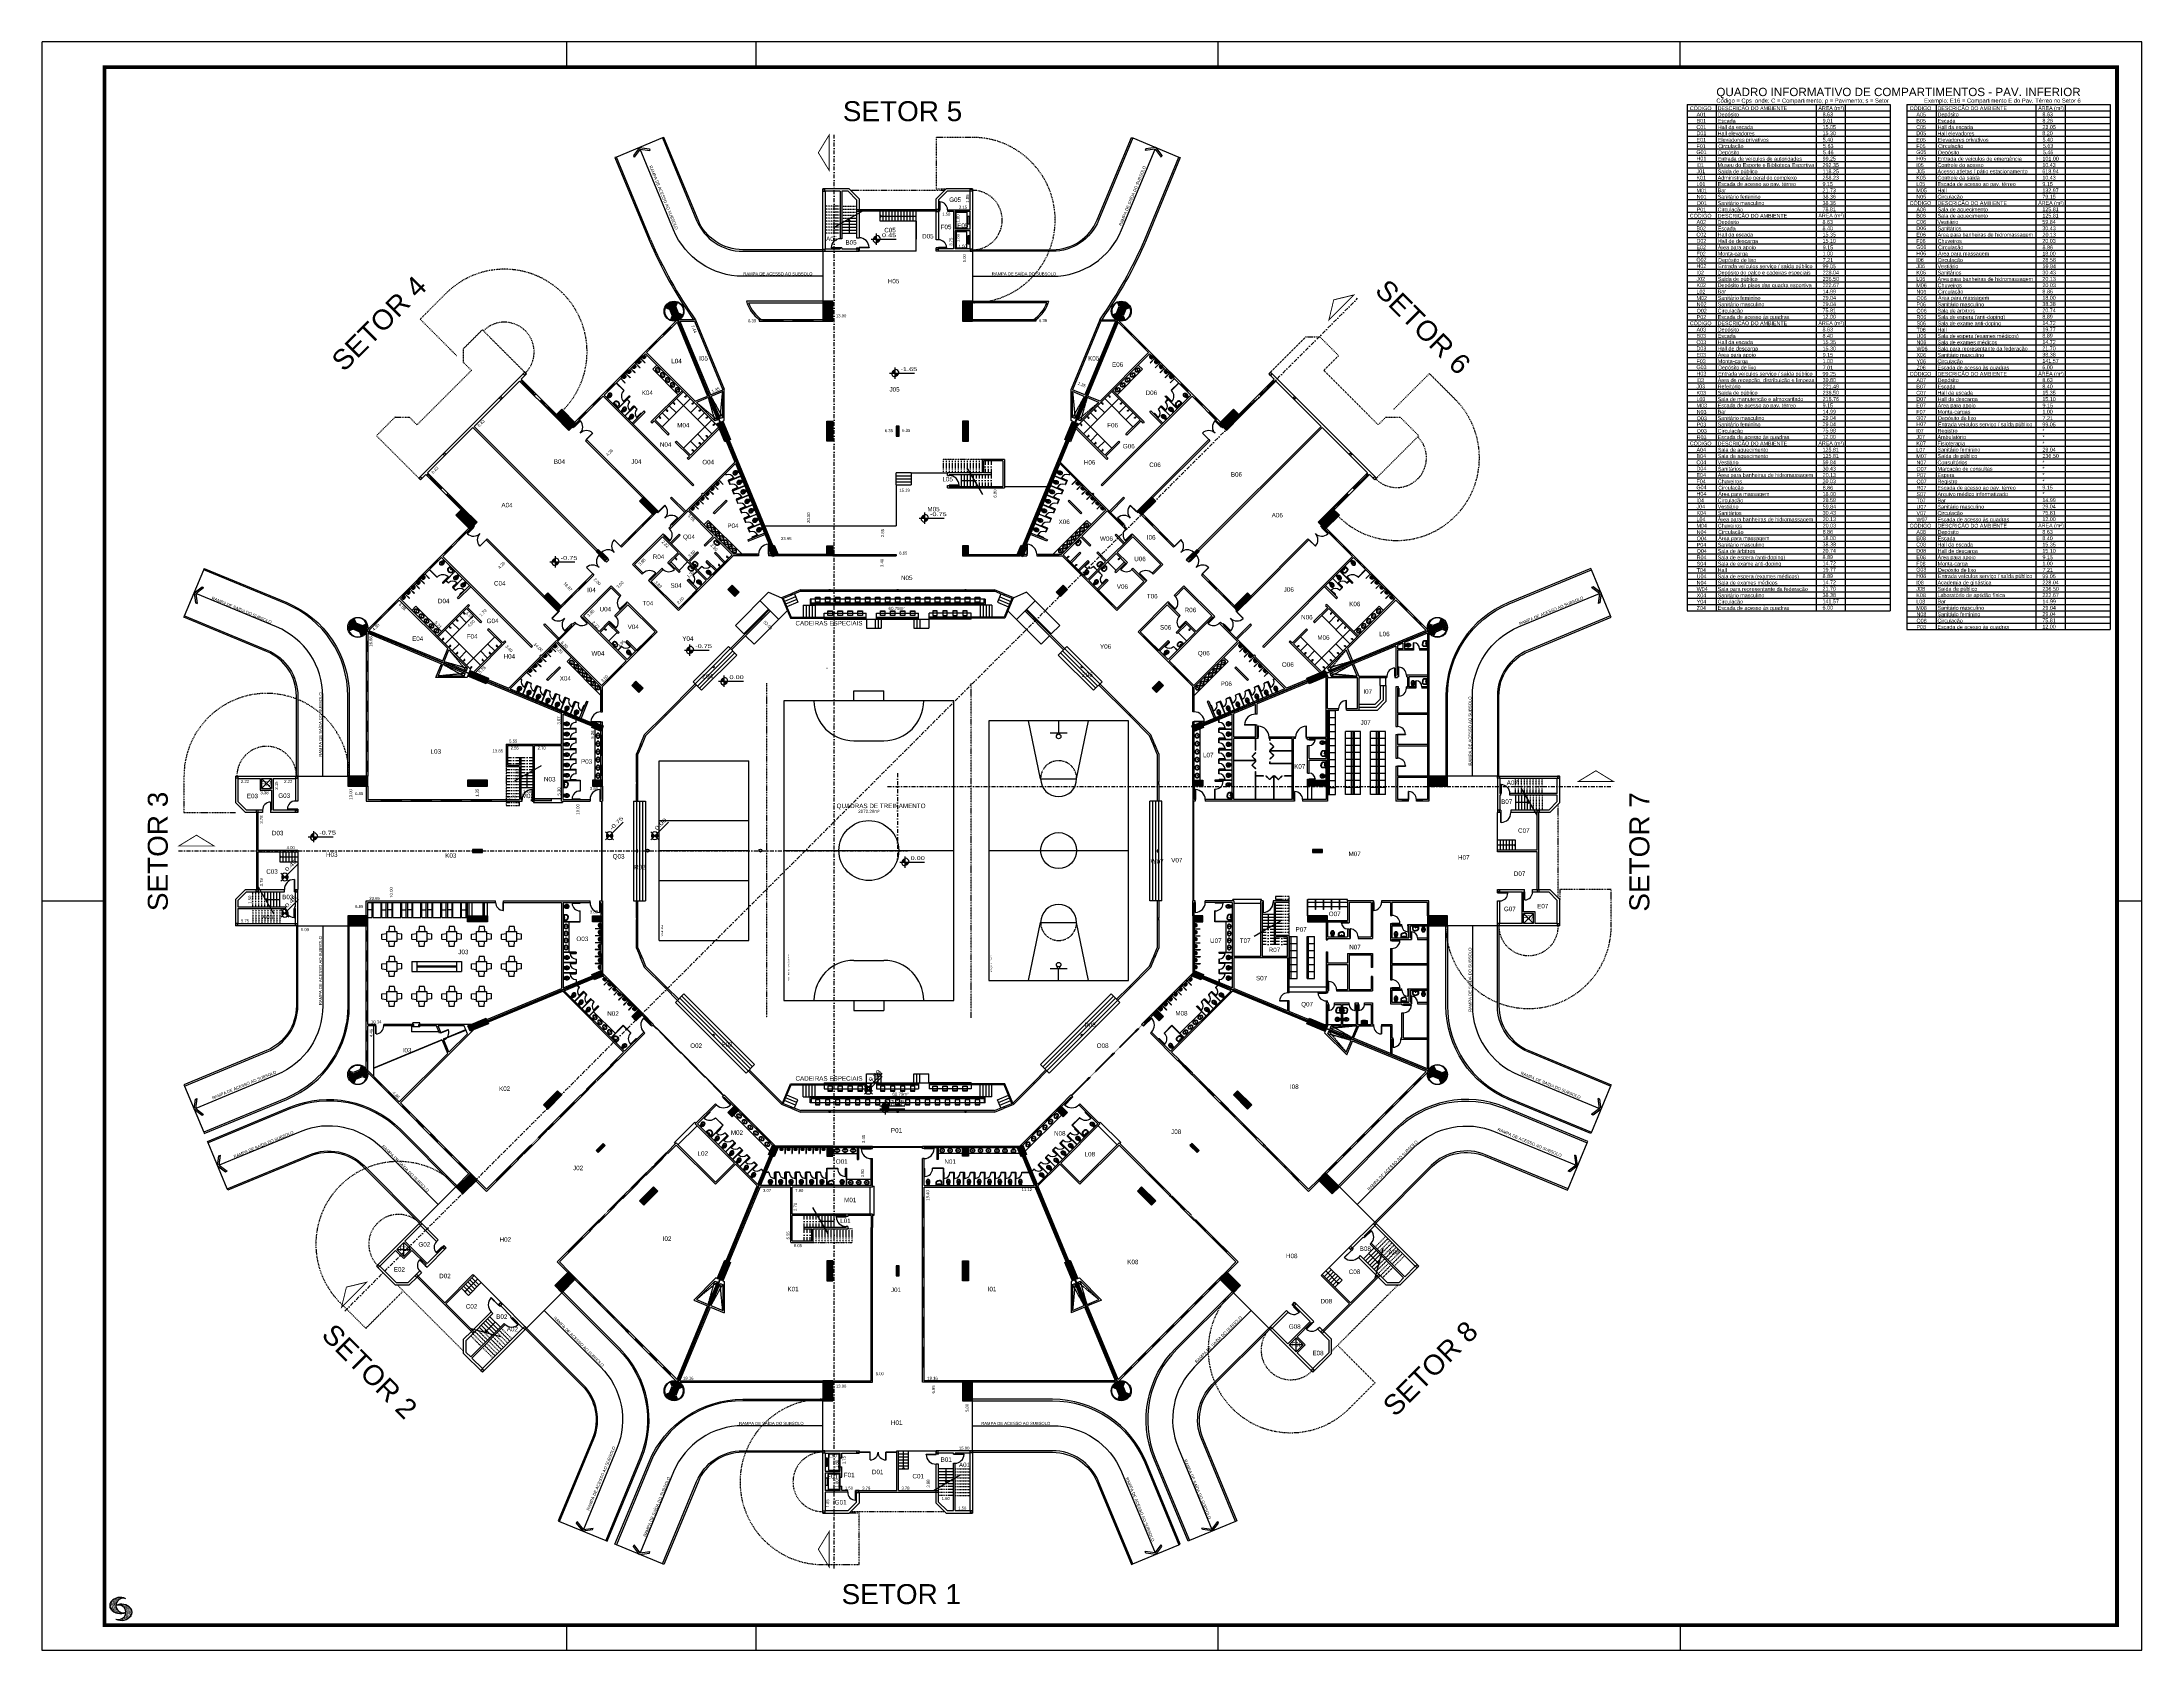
# Paper-space layout 'Layout1' of a CAD drawing. Extents: x 30 to 871, y 830 to 1474.
# The model-space entities are those that its viewports show. They can reach past a viewport. Long polylines and large blocks are cut down to what shows.
import ezdxf
from ezdxf.enums import TextEntityAlignment as Align

# ---------------------------------------------------------------- set-up
doc = ezdxf.new("R2010")
doc.units = 0
doc.header["$LTSCALE"] = 2
doc.header["$PDMODE"] = 3
for name, pattern in [('DASHDOT2', [12.7, 6.35, -3.175, 0, -3.175]), ('DASHED2', [9.525, 6.35, -3.175]), ('HIDDEN', [0.375, 0.25, -0.125])]:
    doc.linetypes.add(name, pattern=pattern)
doc.layers.get('0').update_dxf_attribs({"linetype": 'CONTINUOUS'})
doc.layers.get('DEFPOINTS').update_dxf_attribs({"linetype": 'CONTINUOUS'})
for name, color, linetype in [('01', 1, 'CONTINUOUS'), ('02', 2, 'CONTINUOUS'), ('06', 6, 'CONTINUOUS'), ('ARQUIBANCADA-ARY', 2, 'CONTINUOUS'), ('CARIMBO', 7, 'CONTINUOUS'), ('DIVISÓRIAS-ARY', 2, 'CONTINUOUS'), ('ESQUADRIA-ALTA-ARY', 7, 'HIDDEN'), ('ESQUADRIA-ARY', 2, 'CONTINUOUS'), ('HACHURAS-ARY', 9, 'CONTINUOUS'), ('INDIC-CORTE-TBS', 4, 'DASHDOT2'), ('INDICAÇÕES-ARY', 2, 'CONTINUOUS'), ('L_DECA', 7, 'CONTINUOUS'), ('MOBILIÁRIO-ARY', 7, 'CONTINUOUS'), ('NOVOSNIVEIS', 30, 'CONTINUOUS'), ('PAREDE-ALTA-ARY', 1, 'CONTINUOUS'), ('PAREDE-BAIXA-ARY', 2, 'CONTINUOUS'), ('PEÇAS-SANIT-ARY', 7, 'CONTINUOUS'), ('PILAR-RED-ARY', 5, 'CONTINUOUS'), ('PILARES-PRINC-ARY', 5, 'CONTINUOUS'), ('PILARES-SECUND-ARY', 5, 'CONTINUOUS'), ('PROJ-COBERTURA-ARY', 7, 'DASHDOT2'), ('QUADRA-TREIN-ARY', 7, 'CONTINUOUS'), ('RAMPA-ARY', 2, 'CONTINUOUS'), ('RAMPA-INT-ARY', 7, 'CONTINUOUS'), ('RAMPA-PROJ-ARY', 7, 'HIDDEN'), ('TABELA-ARY', 2, 'CONTINUOUS'), ('TEXTO-PB-COR-ARY', 12, 'CONTINUOUS'), ('TEXTO-PB-COTAS-ARY', 12, 'CONTINUOUS'), ('TEXTOG-EP-ARY', 11, 'CONTINUOUS'), ('VPORTS', 9, 'CONTINUOUS')]:
    doc.layers.add(name, color=color, linetype=linetype)
doc.layers.get('VPORTS').freeze()
doc.styles.add('015', font='arial.ttf', dxfattribs={"height": 0.15})
doc.styles.add('ARIAL', font='arial.ttf', dxfattribs={"height": 0.5})
doc.styles.add('REGUA60', font='arial.ttf')
doc.styles.add('SEM_ESCALA', font='arial.ttf')
doc.styles.get("Standard").update_dxf_attribs({"font": 'ISOCP'})
doc.dimstyles.new('DIMTIC100-ARY', dxfattribs={"dimtxt": 0.3, "dimasz": 0.12, "dimexe": 0.1, "dimexo": 0.15, "dimgap": 0.1, "dimtad": 1, "dimjust": 1, "dimtoh": 1, "dimrnd": 0.01, "dimzin": 0, "dimdsep": 46, "dimtxsty": 'SEM_ESCALA', "dimblk1": 'NONE', "dimblk2": 'NONE', "dimsah": 1, "dimcen": -0.1, "dimdle": 0.06, "dimse1": 1, "dimse2": 1, "dimsd1": 1, "dimsd2": 1, "dimclrd": 1, "dimclre": 1, "dimclrt": 2, "dimadec": 0, "dimazin": 0, "dimtfac": 1, "dimtix": 1, "dimtmove": 2, "dimatfit": 3, "dimldrblk": 'NONE', "dimfxl": 1, "dimtolj": 1, "dimtzin": 0, "dimarcsym": 0})

# ---------------------------------------------------------------- blocks, each defined once
blk = doc.blocks.new('*X9')
at = {"color": 0}
for p, q in [((693.3, 140.1), (693.3, 140.1)), ((694.5, 140.6), (694.5, 140.6)), ((694.5, 140.5), (694.5, 140.5)), ((694.5, 140.4), (694.5, 140.4)), ((694.7, 140.5), (694.7, 140.5)), ((694.7, 140.4), (694.7, 140.4)), ((695.7, 140.8), (695.7, 140.8)), ((695.7, 140.8), (695.7, 140.8)), ((695.7, 140.4), (695.7, 140.4)), ((695.8, 140.6), (695.8, 140.6)), ((695.8, 140.3), (695.8, 140.3)), ((695.9, 140.5), (695.9, 140.5)), ((696.1, 140.5), (696.1, 140.5)), ((696.2, 140.8), (696.2, 140.8)), ((696.3, 140.3), (696.3, 140.3)), ((696.5, 140.4), (696.5, 140.4)), ((696.5, 140.1), (696.5, 140.1)), ((696.5, 140.1), (696.5, 140.1)), ((696.8, 140.4), (696.8, 140.4)), ((696.8, 140.4), (696.8, 140.4)), ((697, 140.6), (697, 140.6)), ((697.2, 140.5), (697.2, 140.5)), ((697.3, 140.8), (697.3, 140.8)), ((697.3, 140.8), (697.3, 140.8)), ((697.3, 140), (697.3, 140)), ((697.4, 140.5), (697.4, 140.5)), ((697.6, 140.5), (697.6, 140.5)), ((697.7, 140.4), (697.7, 140.4)), ((697.8, 140.4), (697.8, 140.4)), ((697.8, 140.4), (697.8, 140.4)), ((697.8, 140.1), (697.8, 140.1)), ((697.8, 139.7), (697.8, 139.7)), ((697.9, 140.6), (697.9, 140.6)), ((698, 139.5), (698, 139.5)), ((698.1, 140.1), (698.1, 140.1)), ((698.3, 140.8), (698.3, 140.8)), ((698.3, 140.6), (698.3, 140.6)), ((698.3, 139.6), (698.3, 139.6)), ((698.4, 140.5), (698.4, 140.5)), ((698.4, 140), (698.4, 140)), ((698.5, 140.6), (698.5, 140.6)), ((698.5, 139.7), (698.5, 139.7)), ((698.6, 139.6), (698.6, 139.6)), ((698.6, 139.6), (698.6, 139.6)), ((698.7, 140.7), (698.7, 140.7)), ((698.8, 140.4), (698.8, 140.4)), ((698.8, 139.6), (698.8, 139.6)), ((698.8, 139.5), (698.8, 139.5)), ((698.9, 140.8), (698.9, 140.8)), ((698.9, 139.6), (698.9, 139.6)), ((698.9, 139.3), (698.9, 139.3)), ((699, 140.7), (699, 140.7)), ((699, 140.7), (699, 140.7)), ((699, 140.1), (699, 140.1)), ((699, 139.7), (699, 139.7)), ((699.3, 140.4), (699.3, 140.4)), ((699.3, 138.9), (699.3, 138.9)), ((699.4, 140.8), (699.4, 140.8)), ((699.4, 140.1), (699.4, 140.1)), ((699.4, 139.7), (699.4, 139.7)), ((699.4, 139.3), (699.4, 139.3)), ((699.4, 139.1), (699.4, 139.1)), ((699.4, 138.9), (699.4, 138.9)), ((699.4, 138.7), (699.4, 138.7)), ((699.5, 140.8), (699.5, 140.8)), ((699.5, 140.6), (699.5, 140.6)), ((699.5, 138.5), (699.5, 138.5)), ((699.7, 140.5), (699.7, 140.5)), ((699.7, 140), (699.7, 140)), ((699.7, 138.7), (699.7, 138.7)), ((699.8, 140), (699.8, 140)), ((699.8, 139.6), (699.8, 139.6)), ((699.8, 138.6), (699.8, 138.6)), ((699.9, 140.5), (699.9, 140.5)), ((699.9, 139.8), (699.9, 139.8)), ((699.9, 139.7), (699.9, 139.7)), ((700, 139.5), (700, 139.5)), ((700, 138.9), (700, 138.9)), ((700, 138.1), (700, 138.1)), ((700.1, 139.8), (700.1, 139.8)), ((700.1, 139.7), (700.1, 139.7)), ((700.2, 138.6), (700.2, 138.6)), ((700.2, 138.2), (700.2, 138.2)), ((700.2, 138.1), (700.2, 138.1)), ((700.3, 140.1), (700.3, 140.1)), ((700.3, 138.8), (700.3, 138.8)), ((700.3, 138.5), (700.3, 138.5)), ((700.4, 140.1), (700.4, 140.1)), ((700.4, 139.9), (700.4, 139.9)), ((700.5, 139.3), (700.5, 139.3)), ((700.5, 139.3), (700.5, 139.3)), ((700.5, 138.8), (700.5, 138.8)), ((700.5, 138.5), (700.5, 138.5)), ((700.5, 137.7), (700.5, 137.7)), ((700.5, 137.6), (700.5, 137.6)), ((700.6, 139.2), (700.6, 139.2)), ((700.6, 139.1), (700.6, 139.1)), ((700.6, 137.8), (700.6, 137.8)), ((700.6, 137.5), (700.6, 137.5)), ((700.7, 137.8), (700.7, 137.8)), ((700.8, 138.9), (700.8, 138.9)), ((700.9, 140.5), (700.9, 140.5)), ((700.9, 140.4), (700.9, 140.4)), ((700.9, 138.1), (700.9, 138.1)), ((700.9, 137.8), (700.9, 137.8)), ((701, 140.5), (701, 140.5)), ((701, 140.3), (701, 140.3)), ((701, 139.9), (701, 139.9)), ((701, 139.7), (701, 139.7)), ((701, 138.9), (701, 138.9)), ((701, 138.9), (701, 138.9)), ((701, 138.2), (701, 138.2)), ((701, 137.4), (701, 137.4)), ((701, 137.4), (701, 137.4)), ((701, 136.8), (701, 136.8)), ((701, 136.5), (701, 136.5)), ((701.1, 139.6), (701.1, 139.6)), ((701.1, 137.4), (701.1, 137.4)), ((701.1, 136.6), (701.1, 136.6)), ((701.2, 140), (701.2, 140)), ((701.2, 139.5), (701.2, 139.5)), ((701.2, 137.9), (701.2, 137.9)), ((701.2, 136.9), (701.2, 136.9)), ((701.3, 140), (701.3, 140)), ((701.3, 137.1), (701.3, 137.1)), ((701.4, 138.9), (701.4, 138.9)), ((701.4, 138.6), (701.4, 138.6)), ((701.4, 138.5), (701.4, 138.5)), ((701.4, 138.5), (701.4, 138.5)), ((701.4, 137.1), (701.4, 137.1)), ((701.4, 135.8), (701.4, 135.8)), ((701.5, 140.1), (701.5, 140.1)), ((701.5, 140.1), (701.5, 140.1)), ((701.5, 140), (701.5, 140)), ((701.5, 139.3), (701.5, 139.3)), ((701.6, 139), (701.6, 139)), ((701.6, 138.6), (701.6, 138.6)), ((701.6, 138.5), (701.6, 138.5)), ((701.6, 137.8), (701.6, 137.8)), ((701.6, 137), (701.6, 137)), ((701.6, 136.9), (701.6, 136.9)), ((701.6, 136.2), (701.6, 136.2)), ((701.6, 136.1), (701.6, 136.1)), ((701.6, 135.9), (701.6, 135.9)), ((701.7, 139.6), (701.7, 139.6)), ((701.7, 138), (701.7, 138)), ((701.7, 137.6), (701.7, 137.6)), ((701.8, 139.6), (701.8, 139.6)), ((701.8, 138.2), (701.8, 138.2)), ((701.8, 136.7), (701.8, 136.7)), ((701.9, 139.1), (701.9, 139.1)), ((701.9, 139), (701.9, 139)), ((701.9, 138), (701.9, 138)), ((701.9, 137.5), (701.9, 137.5)), ((701.9, 136.6), (701.9, 136.6)), ((701.9, 135.9), (701.9, 135.9)), ((702, 139.7), (702, 139.7)), ((702, 138.9), (702, 138.9)), ((702, 136.6), (702, 136.6)), ((702.1, 138.2), (702.1, 138.2)), ((702.1, 137.4), (702.1, 137.4)), ((702.1, 137), (702.1, 137)), ((702.1, 136.6), (702.1, 136.6)), ((702.1, 135.8), (702.1, 135.8)), ((702.2, 139.3), (702.2, 139.3)), ((702.2, 138.1), (702.2, 138.1)), ((702.2, 137.8), (702.2, 137.8)), ((702.2, 136.5), (702.2, 136.5)), ((702.2, 136.3), (702.2, 136.3)), ((702.3, 139.6), (702.3, 139.6)), ((702.3, 138), (702.3, 138)), ((702.3, 137.7), (702.3, 137.7)), ((702.3, 137), (702.3, 137)), ((702.4, 139.1), (702.4, 139.1)), ((702.5, 139.5), (702.5, 139.5)), ((702.5, 137.1), (702.5, 137.1)), ((702.5, 136), (702.5, 136)), ((702.6, 139.3), (702.6, 139.3)), ((702.6, 139.1), (702.6, 139.1)), ((702.6, 138.9), (702.6, 138.9)), ((702.6, 138.8), (702.6, 138.8)), ((702.6, 138.6), (702.6, 138.6)), ((702.6, 138.6), (702.6, 138.6)), ((702.6, 137.8), (702.6, 137.8)), ((702.6, 137.4), (702.6, 137.4)), ((702.6, 137), (702.6, 137)), ((702.6, 135.9), (702.6, 135.9)), ((702.7, 137), (702.7, 137)), ((702.7, 136.3), (702.7, 136.3)), ((702.7, 136), (702.7, 136)), ((702.7, 135.9), (702.7, 135.9)), ((702.8, 138.5), (702.8, 138.5)), ((702.8, 138.1), (702.8, 138.1)), ((702.8, 136.1), (702.8, 136.1)), ((703, 139.2), (703, 139.2)), ((703, 138.5), (703, 138.5)), ((703, 138.1), (703, 138.1)), ((703, 137.6), (703, 137.6)), ((703, 137), (703, 137)), ((703, 136), (703, 136)), ((703.1, 139.1), (703.1, 139.1)), ((703.1, 139), (703.1, 139)), ((703.1, 138.2), (703.1, 138.2)), ((703.1, 137.5), (703.1, 137.5)), ((703.1, 137), (703.1, 137)), ((703.2, 137.4), (703.2, 137.4)), ((703.2, 137.1), (703.2, 137.1)), ((703.2, 136.6), (703.2, 136.6)), ((703.2, 135.9), (703.2, 135.9)), ((703.3, 138.2), (703.3, 138.2)), ((703.3, 136.6), (703.3, 136.6)), ((703.4, 138.1), (703.4, 138.1)), ((703.4, 138.1), (703.4, 138.1)), ((703.4, 137.1), (703.4, 137.1)), ((703.4, 136.7), (703.4, 136.7)), ((703.5, 139.2), (703.5, 139.2)), ((703.5, 138.1), (703.5, 138.1)), ((703.5, 136.5), (703.5, 136.5)), ((703.5, 136.1), (703.5, 136.1)), ((703.6, 138.6), (703.6, 138.6)), ((703.7, 137.8), (703.7, 137.8)), ((703.7, 137.2), (703.7, 137.2)), ((703.7, 137.1), (703.7, 137.1)), ((703.7, 137), (703.7, 137)), ((703.7, 136.2), (703.7, 136.2)), ((703.8, 137.8), (703.8, 137.8)), ((703.8, 136.3), (703.8, 136.3)), ((703.8, 136.1), (703.8, 136.1)), ((703.9, 138.6), (703.9, 138.6)), ((703.9, 138.2), (703.9, 138.2)), ((703.9, 136.2), (703.9, 136.2)), ((704.1, 138.5), (704.1, 138.5)), ((704.1, 138.3), (704.1, 138.3)), ((704.1, 136.2), (704.1, 136.2)), ((704.1, 136.1), (704.1, 136.1)), ((704.2, 138.9), (704.2, 138.9)), ((704.2, 138.2), (704.2, 138.2)), ((704.2, 137.6), (704.2, 137.6)), ((704.2, 137.4), (704.2, 137.4)), ((704.2, 137.4), (704.2, 137.4)), ((704.2, 136.7), (704.2, 136.7)), ((704.2, 135.9), (704.2, 135.9)), ((704.3, 137.3), (704.3, 137.3)), ((704.3, 137.2), (704.3, 137.2)), ((704.3, 135.9), (704.3, 135.9)), ((704.4, 138.3), (704.4, 138.3)), ((704.4, 137.5), (704.4, 137.5)), ((704.5, 137.3), (704.5, 137.3)), ((704.5, 136.6), (704.5, 136.6)), ((704.6, 138.5), (704.6, 138.5)), ((704.6, 137), (704.6, 137)), ((704.6, 136.3), (704.6, 136.3)), ((704.7, 138.4), (704.7, 138.4)), ((704.7, 138.1), (704.7, 138.1)), ((704.7, 137.8), (704.7, 137.8)), ((704.7, 136.5), (704.7, 136.5)), ((704.8, 137.3), (704.8, 137.3)), ((704.8, 137.1), (704.8, 137.1)), ((704.8, 136.3), (704.8, 136.3)), ((704.8, 136.3), (704.8, 136.3)), ((705, 138.1), (705, 138.1)), ((705, 137.1), (705, 137.1)), ((705, 136.6), (705, 136.6)), ((705.1, 136.6), (705.1, 136.6)), ((705.2, 137.4), (705.2, 137.4)), ((705.2, 136.3), (705.2, 136.3)), ((705.3, 137.4), (705.3, 137.4)), ((705.3, 136.7), (705.3, 136.7)), ((705.3, 136.1), (705.3, 136.1)), ((705.3, 135.9), (705.3, 135.9)), ((705.4, 137.7), (705.4, 137.7)), ((705.4, 136.3), (705.4, 136.3)), ((705.5, 137.7), (705.5, 137.7)), ((705.5, 137.6), (705.5, 137.6)), ((705.5, 137.4), (705.5, 137.4)), ((705.6, 137.5), (705.6, 137.5)), ((705.7, 136.4), (705.7, 136.4)), ((705.8, 137.4), (705.8, 137.4)), ((705.8, 137.1), (705.8, 137.1)), ((705.8, 136.6), (705.8, 136.6)), ((705.8, 136.3), (705.8, 136.3)), ((705.8, 135.9), (705.8, 135.9)), ((705.9, 136.4), (705.9, 136.4)), ((706, 136.5), (706, 136.5)), ((706.2, 136.5), (706.2, 136.5)), ((706.3, 136.7), (706.3, 136.7)), ((706.4, 135.9), (706.4, 135.9)), ((706.6, 136.1), (706.6, 136.1)), ((693.5, 126.9), (693.5, 126.9)), ((693.5, 126.8), (693.5, 126.8)), ((694.7, 126.7), (694.7, 126.7)), ((694.9, 126.7), (694.9, 126.7)), ((695.1, 126.8), (695.1, 126.8)), ((695.1, 126.5), (695.1, 126.5)), ((695.2, 126.7), (695.2, 126.7)), ((695.2, 126.7), (695.2, 126.7)), ((695.3, 126.5), (695.3, 126.5)), ((695.5, 126.4), (695.5, 126.4)), ((695.5, 126.4), (695.5, 126.4)), ((695.7, 126.8), (695.7, 126.8)), ((695.9, 126.8), (695.9, 126.8)), ((696.1, 126.5), (696.1, 126.5)), ((696.3, 126.9), (696.3, 126.9)), ((696.6, 126.5), (696.6, 126.5)), ((696.7, 126.9), (696.7, 126.9)), ((696.7, 126.8), (696.7, 126.8)), ((696.7, 126.4), (696.7, 126.4)), ((696.7, 126.1), (696.7, 126.1)), ((696.8, 126.9), (696.8, 126.9)), ((697, 127.1), (697, 127.1)), ((697, 127), (697, 127)), ((697.1, 126.4), (697.1, 126.4)), ((697.2, 126.5), (697.2, 126.5)), ((697.2, 126.3), (697.2, 126.3)), ((697.3, 127), (697.3, 127)), ((697.7, 126.9), (697.7, 126.9)), ((697.7, 126.1), (697.7, 126.1)), ((697.8, 126.5), (697.8, 126.5)), ((697.9, 127.1), (697.9, 127.1)), ((698, 127.1), (698, 127.1)), ((698, 126.4), (698, 126.4)), ((698.1, 127.1), (698.1, 127.1)), ((698.2, 127.3), (698.2, 127.3)), ((698.2, 126.1), (698.2, 126.1)), ((698.3, 127.1), (698.3, 127.1)), ((698.3, 126.5), (698.3, 126.5)), ((698.4, 127.2), (698.4, 127.2)), ((698.4, 126.8), (698.4, 126.8)), ((698.4, 126.7), (698.4, 126.7)), ((698.5, 126.1), (698.5, 126.1)), ((698.7, 127.9), (698.7, 127.9)), ((698.7, 127.6), (698.7, 127.6)), ((698.8, 127.8), (698.8, 127.8)), ((698.8, 127.7), (698.8, 127.7)), ((698.8, 126.9), (698.8, 126.9)), ((698.8, 126.4), (698.8, 126.4)), ((698.8, 126.2), (698.8, 126.2)), ((698.8, 126.2), (698.8, 126.2)), ((698.9, 127.4), (698.9, 127.4)), ((699, 127.2), (699, 127.2)), ((699, 126.5), (699, 126.5)), ((699.1, 128.3), (699.1, 128.3)), ((699.2, 128.1), (699.2, 128.1)), ((699.2, 128.1), (699.2, 128.1)), ((699.2, 127.5), (699.2, 127.5)), ((699.2, 127.3), (699.2, 127.3)), ((699.2, 126.4), (699.2, 126.4)), ((699.3, 127.3), (699.3, 127.3)), ((699.3, 126.5), (699.3, 126.5)), ((699.3, 126.2), (699.3, 126.2)), ((699.5, 128.6), (699.5, 128.6)), ((699.5, 127.3), (699.5, 127.3)), ((699.5, 127.1), (699.5, 127.1)), ((699.5, 126.3), (699.5, 126.3)), ((699.6, 128.6), (699.6, 128.6)), ((699.6, 127.1), (699.6, 127.1)), ((699.6, 127.1), (699.6, 127.1)), ((699.7, 128.4), (699.7, 128.4)), ((699.8, 128.5), (699.8, 128.5)), ((699.8, 128.4), (699.8, 128.4)), ((699.8, 127.7), (699.8, 127.7)), ((699.8, 127), (699.8, 127)), ((699.9, 128.4), (699.9, 128.4)), ((699.9, 128.2), (699.9, 128.2)), ((699.9, 126.3), (699.9, 126.3)), ((700, 128.2), (700, 128.2)), ((700, 127.6), (700, 127.6)), ((700, 127.4), (700, 127.4)), ((700, 126.7), (700, 126.7)), ((700.1, 129.1), (700.1, 129.1)), ((700.1, 127.4), (700.1, 127.4)), ((700.2, 128.4), (700.2, 128.4)), ((700.2, 127.4), (700.2, 127.4)), ((700.3, 129.3), (700.3, 129.3)), ((700.3, 128.9), (700.3, 128.9)), ((700.3, 128.1), (700.3, 128.1)), ((700.3, 127.4), (700.3, 127.4)), ((700.3, 126.6), (700.3, 126.6)), ((700.4, 129.5), (700.4, 129.5)), ((700.4, 129.3), (700.4, 129.3)), ((700.4, 128.1), (700.4, 128.1)), ((700.4, 127.8), (700.4, 127.8)), ((700.4, 126.6), (700.4, 126.6)), ((700.6, 129.6), (700.6, 129.6)), ((700.6, 129.5), (700.6, 129.5)), ((700.6, 127.4), (700.6, 127.4)), ((700.7, 129.5), (700.7, 129.5)), ((700.7, 128.9), (700.7, 128.9)), ((700.7, 128.5), (700.7, 128.5)), ((700.7, 127.1), (700.7, 127.1)), ((700.8, 130), (700.8, 130)), ((700.8, 129.3), (700.8, 129.3)), ((700.8, 128.5), (700.8, 128.5)), ((700.8, 127.7), (700.8, 127.7)), ((700.8, 127.5), (700.8, 127.5)), ((700.8, 127.4), (700.8, 127.4)), ((700.9, 129.6), (700.9, 129.6)), ((700.9, 128.6), (700.9, 128.6)), ((700.9, 127), (700.9, 127)), ((701, 130.1), (701, 130.1)), ((701, 128.5), (701, 128.5)), ((701.1, 130.6), (701.1, 130.6)), ((701.1, 130), (701.1, 130)), ((701.1, 128.6), (701.1, 128.6)), ((701.1, 128.5), (701.1, 128.5)), ((701.1, 127.5), (701.1, 127.5)), ((701.2, 128.5), (701.2, 128.5)), ((701.2, 127.6), (701.2, 127.6)), ((701.2, 127.1), (701.2, 127.1)), ((701.3, 131.5), (701.3, 131.5)), ((701.3, 131.2), (701.3, 131.2)), ((701.3, 130.6), (701.3, 130.6)), ((701.3, 130.4), (701.3, 130.4)), ((701.3, 129.7), (701.3, 129.7)), ((701.3, 129.1), (701.3, 129.1)), ((701.3, 128.9), (701.3, 128.9)), ((701.3, 128.6), (701.3, 128.6)), ((701.3, 127.5), (701.3, 127.5)), ((701.4, 135.6), (701.4, 135.6)), ((701.4, 129.6), (701.4, 129.6)), ((701.4, 128.1), (701.4, 128.1)), ((701.4, 127.4), (701.4, 127.4)), ((701.4, 127.4), (701.4, 127.4)), ((701.5, 135.5), (701.5, 135.5)), ((701.5, 131.1), (701.5, 131.1)), ((701.5, 130.6), (701.5, 130.6)), ((701.5, 129.7), (701.5, 129.7)), ((701.6, 134.5), (701.6, 134.5)), ((701.6, 132.8), (701.6, 132.8)), ((701.6, 132.1), (701.6, 132.1)), ((701.6, 130.7), (701.6, 130.7)), ((701.6, 129.6), (701.6, 129.6)), ((701.6, 128.2), (701.6, 128.2)), ((701.6, 127.6), (701.6, 127.6)), ((701.7, 135.5), (701.7, 135.5)), ((701.7, 134.7), (701.7, 134.7)), ((701.7, 133.9), (701.7, 133.9)), ((701.7, 133.2), (701.7, 133.2)), ((701.7, 130.5), (701.7, 130.5)), ((701.7, 129.7), (701.7, 129.7)), ((701.7, 128.1), (701.7, 128.1)), ((701.8, 135.2), (701.8, 135.2)), ((701.8, 134.9), (701.8, 134.9)), ((701.8, 133.6), (701.8, 133.6)), ((701.8, 132.4), (701.8, 132.4)), ((701.8, 131.7), (701.8, 131.7)), ((701.8, 131.6), (701.8, 131.6)), ((701.8, 130.8), (701.8, 130.8)), ((701.8, 130.1), (701.8, 130.1)), ((701.8, 129.6), (701.8, 129.6)), ((701.8, 128.6), (701.8, 128.6)), ((701.9, 135.1), (701.9, 135.1)), ((701.9, 133.5), (701.9, 133.5)), ((701.9, 131.1), (701.9, 131.1)), ((701.9, 130.8), (701.9, 130.8)), ((701.9, 129.3), (701.9, 129.3)), ((701.9, 129.3), (701.9, 129.3)), ((701.9, 128.5), (701.9, 128.5)), ((701.9, 127.8), (701.9, 127.8)), ((701.9, 127), (701.9, 127)), ((702, 134.9), (702, 134.9)), ((702, 132.8), (702, 132.8)), ((702, 131.8), (702, 131.8)), ((702, 130.7), (702, 130.7)), ((702, 129.7), (702, 129.7)), ((702, 129.5), (702, 129.5)), ((702, 128.7), (702, 128.7)), ((702, 127.8), (702, 127.8)), ((702, 127.8), (702, 127.8)), ((702, 127.1), (702, 127.1)), ((702.1, 133.9), (702.1, 133.9)), ((702.1, 132.6), (702.1, 132.6)), ((702.1, 128.6), (702.1, 128.6)), ((702.2, 135.1), (702.2, 135.1)), ((702.2, 134.8), (702.2, 134.8)), ((702.2, 134.3), (702.2, 134.3)), ((702.2, 134.1), (702.2, 134.1)), ((702.2, 133.5), (702.2, 133.5)), ((702.2, 132.8), (702.2, 132.8)), ((702.2, 130.8), (702.2, 130.8)), ((702.2, 127.7), (702.2, 127.7)), ((702.3, 134.9), (702.3, 134.9)), ((702.3, 134.8), (702.3, 134.8)), ((702.3, 133.9), (702.3, 133.9)), ((702.3, 132.5), (702.3, 132.5)), ((702.3, 132), (702.3, 132)), ((702.3, 131.8), (702.3, 131.8)), ((702.3, 131.2), (702.3, 131.2)), ((702.3, 130.4), (702.3, 130.4)), ((702.3, 130.4), (702.3, 130.4)), ((702.3, 130.1), (702.3, 130.1)), ((702.3, 129.7), (702.3, 129.7)), ((702.3, 128.9), (702.3, 128.9)), ((702.3, 128.5), (702.3, 128.5)), ((702.4, 135.6), (702.4, 135.6)), ((702.4, 131.6), (702.4, 131.6)), ((702.4, 130.8), (702.4, 130.8)), ((702.4, 128.9), (702.4, 128.9)), ((702.4, 128.9), (702.4, 128.9)), ((702.4, 128.7), (702.4, 128.7)), ((702.4, 128.1), (702.4, 128.1)), ((702.4, 127.7), (702.4, 127.7)), ((702.4, 127.4), (702.4, 127.4)), ((702.4, 127.4), (702.4, 127.4)), ((702.5, 135.5), (702.5, 135.5)), ((702.5, 133.1), (702.5, 133.1)), ((702.5, 132.9), (702.5, 132.9)), ((702.5, 129.8), (702.5, 129.8)), ((702.5, 127.6), (702.5, 127.6)), ((702.6, 131.5), (702.6, 131.5)), ((702.6, 129.1), (702.6, 129.1)), ((702.6, 127.5), (702.6, 127.5)), ((702.7, 135.5), (702.7, 135.5)), ((702.7, 134.7), (702.7, 134.7)), ((702.7, 134.6), (702.7, 134.6)), ((702.7, 134.4), (702.7, 134.4)), ((702.7, 133.9), (702.7, 133.9)), ((702.7, 132.9), (702.7, 132.9)), ((702.7, 130.8), (702.7, 130.8)), ((702.7, 130.6), (702.7, 130.6)), ((702.7, 130), (702.7, 130)), ((702.7, 129.8), (702.7, 129.8)), ((702.7, 127.7), (702.7, 127.7)), ((702.8, 135), (702.8, 135)), ((702.8, 133.9), (702.8, 133.9)), ((702.8, 133.2), (702.8, 133.2)), ((702.8, 132.4), (702.8, 132.4)), ((702.8, 131.6), (702.8, 131.6)), ((702.8, 130), (702.8, 130)), ((702.8, 128.5), (702.8, 128.5)), ((702.9, 134.5), (702.9, 134.5)), ((702.9, 132.1), (702.9, 132.1)), ((702.9, 131.9), (702.9, 131.9)), ((702.9, 130.9), (702.9, 130.9)), ((702.9, 130.5), (702.9, 130.5)), ((702.9, 130.1), (702.9, 130.1)), ((702.9, 129.3), (702.9, 129.3)), ((702.9, 128.8), (702.9, 128.8)), ((702.9, 128.5), (702.9, 128.5)), ((702.9, 128.1), (702.9, 128.1)), ((703, 135.6), (703, 135.6)), ((703, 135), (703, 135)), ((703, 133.6), (703, 133.6)), ((703, 132.9), (703, 132.9)), ((703, 127.8), (703, 127.8)), ((703.1, 135.1), (703.1, 135.1)), ((703.1, 134.1), (703.1, 134.1)), ((703.1, 134), (703.1, 134)), ((703.1, 131.9), (703.1, 131.9)), ((703.1, 129.8), (703.1, 129.8)), ((703.1, 129.6), (703.1, 129.6)), ((703.1, 129.6), (703.1, 129.6)), ((703.1, 128.8), (703.1, 128.8)), ((703.2, 135.1), (703.2, 135.1)), ((703.2, 134), (703.2, 134)), ((703.2, 133.5), (703.2, 133.5)), ((703.2, 131.1), (703.2, 131.1)), ((703.2, 130.9), (703.2, 130.9)), ((703.2, 129.5), (703.2, 129.5)), ((703.2, 128.2), (703.2, 128.2)), ((703.2, 128.1), (703.2, 128.1)), ((703.3, 134.3), (703.3, 134.3)), ((703.3, 133.6), (703.3, 133.6)), ((703.3, 132.8), (703.3, 132.8)), ((703.3, 132.6), (703.3, 132.6)), ((703.3, 132), (703.3, 132)), ((703.3, 127.8), (703.3, 127.8)), ((703.4, 135.2), (703.4, 135.2)), ((703.4, 135.1), (703.4, 135.1)), ((703.4, 134), (703.4, 134)), ((703.4, 132), (703.4, 132)), ((703.4, 131.3), (703.4, 131.3)), ((703.4, 130.9), (703.4, 130.9)), ((703.4, 130.5), (703.4, 130.5)), ((703.4, 129.7), (703.4, 129.7)), ((703.4, 128.9), (703.4, 128.9)), ((703.4, 128.9), (703.4, 128.9)), ((703.4, 128.6), (703.4, 128.6)), ((703.5, 135.1), (703.5, 135.1)), ((703.5, 134.1), (703.5, 134.1)), ((703.5, 133.7), (703.5, 133.7)), ((703.5, 132.5), (703.5, 132.5)), ((703.5, 130.1), (703.5, 130.1)), ((703.5, 129.3), (703.5, 129.3)), ((703.5, 128.2), (703.5, 128.2)), ((703.5, 127.8), (703.5, 127.8)), ((703.6, 135.6), (703.6, 135.6)), ((703.6, 133), (703.6, 133)), ((703.6, 129.9), (703.6, 129.9)), ((703.6, 129.2), (703.6, 129.2)), ((703.6, 128.5), (703.6, 128.5)), ((703.7, 135.5), (703.7, 135.5)), ((703.7, 134.1), (703.7, 134.1)), ((703.7, 131.6), (703.7, 131.6)), ((703.8, 135.5), (703.8, 135.5)), ((703.8, 134.7), (703.8, 134.7)), ((703.8, 133.9), (703.8, 133.9)), ((703.8, 133.2), (703.8, 133.2)), ((703.8, 133.1), (703.8, 133.1)), ((703.8, 133), (703.8, 133)), ((703.8, 132.4), (703.8, 132.4)), ((703.8, 131.5), (703.8, 131.5)), ((703.8, 131), (703.8, 131)), ((703.8, 129.9), (703.8, 129.9)), ((703.8, 129.1), (703.8, 129.1)), ((703.9, 135.1), (703.9, 135.1)), ((703.9, 134.8), (703.9, 134.8)), ((703.9, 134.6), (703.9, 134.6)), ((703.9, 133.3), (703.9, 133.3)), ((703.9, 133.3), (703.9, 133.3)), ((703.9, 132), (703.9, 132)), ((703.9, 131.6), (703.9, 131.6)), ((703.9, 130.9), (703.9, 130.9)), ((703.9, 130.1), (703.9, 130.1)), ((703.9, 129.3), (703.9, 129.3)), ((704, 130.6), (704, 130.6)), ((704, 128.9), (704, 128.9)), ((704, 128.9), (704, 128.9)), ((704, 128.5), (704, 128.5)), ((704.1, 135.2), (704.1, 135.2)), ((704.1, 134.5), (704.1, 134.5)), ((704.1, 133.1), (704.1, 133.1)), ((704.1, 132.1), (704.1, 132.1)), ((704.1, 130), (704.1, 130)), ((704.2, 132.1), (704.2, 132.1)), ((704.2, 130.5), (704.2, 130.5)), ((704.2, 129), (704.2, 129)), ((704.3, 135.1), (704.3, 135.1)), ((704.3, 134.4), (704.3, 134.4)), ((704.3, 134.4), (704.3, 134.4)), ((704.3, 134.4), (704.3, 134.4)), ((704.3, 134.1), (704.3, 134.1)), ((704.3, 133.6), (704.3, 133.6)), ((704.3, 133.6), (704.3, 133.6)), ((704.3, 132.9), (704.3, 132.9)), ((704.3, 131), (704.3, 131)), ((704.3, 129.6), (704.3, 129.6)), ((704.4, 135.2), (704.4, 135.2)), ((704.4, 135.1), (704.4, 135.1)), ((704.4, 133.5), (704.4, 133.5)), ((704.4, 132.8), (704.4, 132.8)), ((704.4, 132), (704.4, 132)), ((704.4, 131.3), (704.4, 131.3)), ((704.4, 131.1), (704.4, 131.1)), ((704.4, 130.5), (704.4, 130.5)), ((704.4, 128.5), (704.4, 128.5)), ((704.4, 128.5), (704.4, 128.5)), ((704.5, 134.2), (704.5, 134.2)), ((704.5, 132.1), (704.5, 132.1)), ((704.5, 131.1), (704.5, 131.1)), ((704.5, 129.7), (704.5, 129.7)), ((704.5, 129.5), (704.5, 129.5)), ((704.5, 129), (704.5, 129)), ((704.5, 129), (704.5, 129)), ((704.6, 135.5), (704.6, 135.5)), ((704.6, 132.6), (704.6, 132.6)), ((704.6, 128.6), (704.6, 128.6)), ((704.7, 135.5), (704.7, 135.5)), ((704.7, 134.1), (704.7, 134.1)), ((704.7, 134), (704.7, 134)), ((704.7, 133.2), (704.7, 133.2)), ((704.7, 132.6), (704.7, 132.6)), ((704.7, 130.1), (704.7, 130.1)), ((704.8, 135.5), (704.8, 135.5)), ((704.8, 134.7), (704.8, 134.7)), ((704.8, 134.2), (704.8, 134.2)), ((704.8, 132.5), (704.8, 132.5)), ((704.8, 132.5), (704.8, 132.5)), ((704.8, 131.1), (704.8, 131.1)), ((704.8, 130.1), (704.8, 130.1)), ((704.9, 135.6), (704.9, 135.6)), ((704.9, 134), (704.9, 134)), ((704.9, 133.2), (704.9, 133.2)), ((704.9, 133.2), (704.9, 133.2)), ((704.9, 132.4), (704.9, 132.4)), ((704.9, 131.7), (704.9, 131.7)), ((704.9, 131.6), (704.9, 131.6)), ((704.9, 130.1), (704.9, 130.1)), ((705, 135.5), (705, 135.5)), ((705, 135.3), (705, 135.3)), ((705, 133.1), (705, 133.1)), ((705, 132.2), (705, 132.2)), ((705, 130.9), (705, 130.9)), ((705, 130.1), (705, 130.1)), ((705, 129.4), (705, 129.4)), ((705, 129.1), (705, 129.1)), ((705.1, 135.2), (705.1, 135.2)), ((705.1, 133.7), (705.1, 133.7)), ((705.1, 133.6), (705.1, 133.6)), ((705.1, 132.2), (705.1, 132.2)), ((705.1, 131.5), (705.1, 131.5)), ((705.1, 129.1), (705.1, 129.1)), ((705.2, 135.3), (705.2, 135.3)), ((705.2, 134.6), (705.2, 134.6)), ((705.2, 133.2), (705.2, 133.2)), ((705.2, 132.2), (705.2, 132.2)), ((705.2, 130.6), (705.2, 130.6)), ((705.2, 130.1), (705.2, 130.1)), ((705.3, 135.1), (705.3, 135.1)), ((705.3, 134.3), (705.3, 134.3)), ((705.3, 129.1), (705.3, 129.1)), ((705.4, 134.5), (705.4, 134.5)), ((705.4, 134.3), (705.4, 134.3)), ((705.4, 133.6), (705.4, 133.6)), ((705.4, 132.8), (705.4, 132.8)), ((705.4, 132.1), (705.4, 132.1)), ((705.4, 132), (705.4, 132)), ((705.4, 131.3), (705.4, 131.3)), ((705.4, 131.2), (705.4, 131.2)), ((705.4, 130.5), (705.4, 130.5)), ((705.5, 135.3), (705.5, 135.3)), ((705.5, 134.8), (705.5, 134.8)), ((705.5, 134.7), (705.5, 134.7)), ((705.5, 133.6), (705.5, 133.6)), ((705.5, 133.3), (705.5, 133.3)), ((705.5, 131.8), (705.5, 131.8)), ((705.5, 130.5), (705.5, 130.5)), ((705.5, 129.7), (705.5, 129.7)), ((705.6, 135.1), (705.6, 135.1)), ((705.6, 134.3), (705.6, 134.3)), ((705.6, 132.2), (705.6, 132.2)), ((705.6, 131.8), (705.6, 131.8)), ((705.6, 131.2), (705.6, 131.2)), ((705.6, 129.6), (705.6, 129.6)), ((705.7, 133.5), (705.7, 133.5)), ((705.7, 133.3), (705.7, 133.3)), ((705.7, 131.1), (705.7, 131.1)), ((705.8, 132.6), (705.8, 132.6)), ((705.8, 130.2), (705.8, 130.2)), ((705.9, 135.8), (705.9, 135.8)), ((705.9, 135.5), (705.9, 135.5)), ((705.9, 134.8), (705.9, 134.8)), ((705.9, 134.4), (705.9, 134.4)), ((705.9, 134.4), (705.9, 134.4)), ((705.9, 134), (705.9, 134)), ((705.9, 133.3), (705.9, 133.3)), ((705.9, 133.2), (705.9, 133.2)), ((705.9, 132.9), (705.9, 132.9)), ((705.9, 131.4), (705.9, 131.4)), ((705.9, 131.3), (705.9, 131.3)), ((706, 134.1), (706, 134.1)), ((706, 132.9), (706, 132.9)), ((706, 132.5), (706, 132.5)), ((706, 132.4), (706, 132.4)), ((706, 131.7), (706, 131.7)), ((706, 130.9), (706, 130.9)), ((706, 130.2), (706, 130.2)), ((706, 130.1), (706, 130.1)), ((706, 130.1), (706, 130.1)), ((706.1, 135.6), (706.1, 135.6)), ((706.1, 135.4), (706.1, 135.4)), ((706.1, 132.3), (706.1, 132.3)), ((706.2, 131.6), (706.2, 131.6)), ((706.3, 135.5), (706.3, 135.5)), ((706.3, 135.5), (706.3, 135.5)), ((706.3, 135.4), (706.3, 135.4)), ((706.3, 134), (706.3, 134)), ((706.3, 134), (706.3, 134)), ((706.3, 133.4), (706.3, 133.4)), ((706.3, 133.1), (706.3, 133.1)), ((706.3, 132.5), (706.3, 132.5)), ((706.3, 132.3), (706.3, 132.3)), ((706.3, 131.5), (706.3, 131.5)), ((706.3, 131.1), (706.3, 131.1)), ((706.3, 130.3), (706.3, 130.3)), ((706.4, 135.2), (706.4, 135.2)), ((706.4, 134.6), (706.4, 134.6)), ((706.4, 134.4), (706.4, 134.4)), ((706.4, 134.4), (706.4, 134.4)), ((706.4, 133.6), (706.4, 133.6)), ((706.4, 131), (706.4, 131)), ((706.5, 132.8), (706.5, 132.8)), ((706.5, 132.1), (706.5, 132.1)), ((706.5, 131.3), (706.5, 131.3)), ((706.5, 131.3), (706.5, 131.3)), ((706.5, 130.6), (706.5, 130.6)), ((706.6, 135.5), (706.6, 135.5)), ((706.6, 134.5), (706.6, 134.5)), ((706.6, 134.5), (706.6, 134.5)), ((706.6, 132.4), (706.6, 132.4)), ((706.6, 132.1), (706.6, 132.1)), ((706.7, 135.1), (706.7, 135.1)), ((706.7, 135.1), (706.7, 135.1)), ((706.7, 133.6), (706.7, 133.6)), ((706.7, 132.2), (706.7, 132.2)), ((706.7, 131.4), (706.7, 131.4)), ((706.8, 133.6), (706.8, 133.6)), ((706.8, 133.4), (706.8, 133.4)), ((706.8, 132.1), (706.8, 132.1)), ((706.9, 135.5), (706.9, 135.5)), ((706.9, 135.1), (706.9, 135.1)), ((706.9, 134.8), (706.9, 134.8)), ((706.9, 134), (706.9, 134)), ((706.9, 133.5), (706.9, 133.5)), ((707, 134.5), (707, 134.5)), ((707, 133.5), (707, 133.5)), ((707, 133.2), (707, 133.2)), ((707, 132.4), (707, 132.4)), ((707, 131.7), (707, 131.7)), ((707.1, 134.7), (707.1, 134.7)), ((707.1, 133.3), (707.1, 133.3)), ((707.1, 132.6), (707.1, 132.6)), ((707.2, 134.1), (707.2, 134.1)), ((707.2, 133.2), (707.2, 133.2)), ((707.2, 132.5), (707.2, 132.5)), ((707.2, 132.5), (707.2, 132.5)), ((707.3, 133.5), (707.3, 133.5))]:
    blk.add_line(p, q, dxfattribs=at)
blk = doc.blocks.new('*X8')
at = {"color": 0}
for p, q in [((686.8, 140.6), (686.8, 140.6)), ((686.8, 140.2), (686.8, 140.2)), ((686.8, 140.1), (686.8, 140.1)), ((686.8, 139.9), (686.8, 139.9)), ((686.8, 139.1), (686.8, 139.1)), ((686.8, 139.1), (686.8, 139.1)), ((686.9, 140.2), (686.9, 140.2)), ((686.9, 139.1), (686.9, 139.1)), ((686.9, 138.8), (686.9, 138.8)), ((687, 141.2), (687, 141.2)), ((687, 138.1), (687, 138.1)), ((687.1, 140.6), (687.1, 140.6)), ((687.2, 142.1), (687.2, 142.1)), ((687.2, 141.3), (687.2, 141.3)), ((687.2, 141.2), (687.2, 141.2)), ((687.2, 140.5), (687.2, 140.5)), ((687.2, 139.9), (687.2, 139.9)), ((687.2, 139.1), (687.2, 139.1)), ((687.2, 138.1), (687.2, 138.1)), ((687.2, 138.1), (687.2, 138.1)), ((687.3, 141.8), (687.3, 141.8)), ((687.3, 141.3), (687.3, 141.3)), ((687.3, 141), (687.3, 141)), ((687.3, 140.3), (687.3, 140.3)), ((687.3, 140.2), (687.3, 140.2)), ((687.3, 139.5), (687.3, 139.5)), ((687.3, 138.4), (687.3, 138.4)), ((687.3, 138.3), (687.3, 138.3)), ((687.4, 139.6), (687.4, 139.6)), ((687.4, 138.7), (687.4, 138.7)), ((687.4, 138), (687.4, 138)), ((687.4, 137.2), (687.4, 137.2)), ((687.4, 137.1), (687.4, 137.1)), ((687.5, 141.3), (687.5, 141.3)), ((687.5, 141.1), (687.5, 141.1)), ((687.5, 140.2), (687.5, 140.2)), ((687.5, 139.4), (687.5, 139.4)), ((687.5, 138.2), (687.5, 138.2)), ((687.5, 137.1), (687.5, 137.1)), ((687.6, 142.6), (687.6, 142.6)), ((687.6, 142.4), (687.6, 142.4)), ((687.6, 141), (687.6, 141)), ((687.6, 139.5), (687.6, 139.5)), ((687.6, 137.1), (687.6, 137.1)), ((687.7, 142.9), (687.7, 142.9)), ((687.7, 142.4), (687.7, 142.4)), ((687.7, 142.3), (687.7, 142.3)), ((687.7, 142.2), (687.7, 142.2)), ((687.7, 139.4), (687.7, 139.4)), ((687.7, 139.2), (687.7, 139.2)), ((687.7, 138.6), (687.7, 138.6)), ((687.7, 138), (687.7, 138)), ((687.8, 142.5), (687.8, 142.5)), ((687.8, 141.4), (687.8, 141.4)), ((687.8, 140.6), (687.8, 140.6)), ((687.8, 140.1), (687.8, 140.1)), ((687.8, 139.9), (687.8, 139.9)), ((687.8, 136.5), (687.8, 136.5)), ((687.9, 142.3), (687.9, 142.3)), ((687.9, 140.3), (687.9, 140.3)), ((687.9, 139.2), (687.9, 139.2)), ((687.9, 139.1), (687.9, 139.1)), ((687.9, 138.4), (687.9, 138.4)), ((687.9, 138.3), (687.9, 138.3)), ((687.9, 137.6), (687.9, 137.6)), ((687.9, 137.2), (687.9, 137.2)), ((688, 142.1), (688, 142.1)), ((688, 141.6), (688, 141.6)), ((688, 141.3), (688, 141.3)), ((688, 140.6), (688, 140.6)), ((688, 137.6), (688, 137.6)), ((688.1, 143.1), (688.1, 143.1)), ((688.1, 141.5), (688.1, 141.5)), ((688.1, 140.5), (688.1, 140.5)), ((688.1, 139.1), (688.1, 139.1)), ((688.1, 139.1), (688.1, 139.1)), ((688.1, 138.2), (688.1, 138.2)), ((688.1, 137.6), (688.1, 137.6)), ((688.1, 137.6), (688.1, 137.6)), ((688.1, 136.1), (688.1, 136.1)), ((688.2, 142.4), (688.2, 142.4)), ((688.2, 139.3), (688.2, 139.3)), ((688.2, 137.4), (688.2, 137.4)), ((688.3, 143.4), (688.3, 143.4)), ((688.3, 142.6), (688.3, 142.6)), ((688.3, 141.8), (688.3, 141.8)), ((688.3, 141.4), (688.3, 141.4)), ((688.3, 141), (688.3, 141)), ((688.3, 140.6), (688.3, 140.6)), ((688.3, 138.3), (688.3, 138.3)), ((688.3, 136.6), (688.3, 136.6)), ((688.3, 136.2), (688.3, 136.2)), ((688.4, 143.4), (688.4, 143.4)), ((688.4, 143.2), (688.4, 143.2)), ((688.4, 142.1), (688.4, 142.1)), ((688.4, 141.7), (688.4, 141.7)), ((688.4, 140.3), (688.4, 140.3)), ((688.4, 140.3), (688.4, 140.3)), ((688.4, 140.2), (688.4, 140.2)), ((688.4, 139.5), (688.4, 139.5)), ((688.4, 138.7), (688.4, 138.7)), ((688.4, 138), (688.4, 138)), ((688.4, 137.2), (688.4, 137.2)), ((688.5, 141.6), (688.5, 141.6)), ((688.5, 140.5), (688.5, 140.5)), ((688.5, 138.7), (688.5, 138.7)), ((688.5, 138.7), (688.5, 138.7)), ((688.5, 138.1), (688.5, 138.1)), ((688.5, 137.2), (688.5, 137.2)), ((688.5, 136.4), (688.5, 136.4)), ((688.6, 143.6), (688.6, 143.6)), ((688.6, 143.5), (688.6, 143.5)), ((688.6, 141.4), (688.6, 141.4)), ((688.6, 140.4), (688.6, 140.4)), ((688.6, 139.6), (688.6, 139.6)), ((688.6, 138.3), (688.6, 138.3)), ((688.6, 137.3), (688.6, 137.3)), ((688.7, 143.5), (688.7, 143.5)), ((688.7, 142.5), (688.7, 142.5)), ((688.7, 141.1), (688.7, 141.1)), ((688.8, 143.8), (688.8, 143.8)), ((688.8, 143), (688.8, 143)), ((688.8, 142.8), (688.8, 142.8)), ((688.8, 142.2), (688.8, 142.2)), ((688.8, 141.3), (688.8, 141.3)), ((688.8, 139.8), (688.8, 139.8)), ((688.8, 139.5), (688.8, 139.5)), ((688.8, 139.4), (688.8, 139.4)), ((688.8, 137.1), (688.8, 137.1)), ((688.8, 136.3), (688.8, 136.3)), ((688.9, 143.5), (688.9, 143.5)), ((688.9, 142.7), (688.9, 142.7)), ((688.9, 142.6), (688.9, 142.6)), ((688.9, 141.4), (688.9, 141.4)), ((688.9, 140.7), (688.9, 140.7)), ((688.9, 140.4), (688.9, 140.4)), ((688.9, 139.9), (688.9, 139.9)), ((688.9, 139.8), (688.9, 139.8)), ((688.9, 139.1), (688.9, 139.1)), ((688.9, 138.6), (688.9, 138.6)), ((688.9, 138.4), (688.9, 138.4)), ((688.9, 136.9), (688.9, 136.9)), ((689, 144.1), (689, 144.1)), ((689, 142.5), (689, 142.5)), ((689, 139.4), (689, 139.4)), ((689, 138.4), (689, 138.4)), ((689, 137.3), (689, 137.3)), ((689, 136.8), (689, 136.8)), ((689, 136.3), (689, 136.3)), ((689, 136.1), (689, 136.1)), ((689.1, 142.5), (689.1, 142.5)), ((689.1, 141.5), (689.1, 141.5)), ((689.1, 140.1), (689.1, 140.1)), ((689.1, 138.5), (689.1, 138.5)), ((689.1, 138.4), (689.1, 138.4)), ((689.1, 136.1), (689.1, 136.1)), ((689.2, 143.9), (689.2, 143.9)), ((689.2, 143.8), (689.2, 143.8)), ((689.2, 142.4), (689.2, 142.4)), ((689.2, 141.6), (689.2, 141.6)), ((689.2, 140.9), (689.2, 140.9)), ((689.3, 144.6), (689.3, 144.6)), ((689.3, 144.1), (689.3, 144.1)), ((689.3, 143.4), (689.3, 143.4)), ((689.3, 143.1), (689.3, 143.1)), ((689.3, 142.6), (689.3, 142.6)), ((689.3, 142.5), (689.3, 142.5)), ((689.3, 141.8), (689.3, 141.8)), ((689.3, 141.5), (689.3, 141.5)), ((689.3, 140.9), (689.3, 140.9)), ((689.3, 139.5), (689.3, 139.5)), ((689.3, 139.4), (689.3, 139.4)), ((689.3, 138), (689.3, 138)), ((689.3, 137.6), (689.3, 137.6)), ((689.3, 136.5), (689.3, 136.5)), ((689.3, 136.3), (689.3, 136.3)), ((689.4, 141.5), (689.4, 141.5)), ((689.4, 141), (689.4, 141)), ((689.4, 140.3), (689.4, 140.3)), ((689.4, 139.5), (689.4, 139.5)), ((689.4, 139.1), (689.4, 139.1)), ((689.4, 138.7), (689.4, 138.7)), ((689.4, 138.4), (689.4, 138.4)), ((689.4, 137.9), (689.4, 137.9)), ((689.4, 137.4), (689.4, 137.4)), ((689.5, 144.6), (689.5, 144.6)), ((689.5, 143.6), (689.5, 143.6)), ((689.5, 140.6), (689.5, 140.6)), ((689.5, 140.5), (689.5, 140.5)), ((689.5, 137.4), (689.5, 137.4)), ((689.5, 136.4), (689.5, 136.4)), ((689.6, 144.6), (689.6, 144.6)), ((689.6, 143.5), (689.6, 143.5)), ((689.6, 142), (689.6, 142)), ((689.6, 140.6), (689.6, 140.6)), ((689.6, 136.6), (689.6, 136.6)), ((689.7, 144.5), (689.7, 144.5)), ((689.7, 143.6), (689.7, 143.6)), ((689.7, 142.1), (689.7, 142.1)), ((689.7, 142), (689.7, 142)), ((689.7, 141.5), (689.7, 141.5)), ((689.7, 140.5), (689.7, 140.5)), ((689.7, 140.5), (689.7, 140.5)), ((689.7, 139.1), (689.7, 139.1)), ((689.7, 139), (689.7, 139)), ((689.7, 138.4), (689.7, 138.4)), ((689.7, 138.1), (689.7, 138.1)), ((689.7, 137.6), (689.7, 137.6)), ((689.7, 137.4), (689.7, 137.4)), ((689.7, 136.1), (689.7, 136.1)), ((689.8, 144.5), (689.8, 144.5)), ((689.8, 143.8), (689.8, 143.8)), ((689.8, 143.6), (689.8, 143.6)), ((689.8, 142.6), (689.8, 142.6)), ((689.8, 136.4), (689.8, 136.4)), ((689.8, 136.1), (689.8, 136.1)), ((689.9, 145.1), (689.9, 145.1)), ((689.9, 143), (689.9, 143)), ((689.9, 142.2), (689.9, 142.2)), ((689.9, 141.5), (689.9, 141.5)), ((689.9, 140.7), (689.9, 140.7)), ((689.9, 139.6), (689.9, 139.6)), ((689.9, 139.5), (689.9, 139.5)), ((689.9, 136.4), (689.9, 136.4)), ((690, 144.6), (690, 144.6)), ((690, 143.7), (690, 143.7)), ((690, 143.5), (690, 143.5)), ((690, 143.1), (690, 143.1)), ((690, 142.6), (690, 142.6)), ((690, 141.7), (690, 141.7)), ((690, 141.1), (690, 141.1)), ((690, 140.6), (690, 140.6)), ((690, 140.2), (690, 140.2)), ((690, 139.9), (690, 139.9)), ((690, 139.5), (690, 139.5)), ((690, 139.1), (690, 139.1)), ((690, 137.1), (690, 137.1)), ((690.1, 143.1), (690.1, 143.1)), ((690.1, 142.6), (690.1, 142.6)), ((690.1, 140.1), (690.1, 140.1)), ((690.1, 139.5), (690.1, 139.5)), ((690.1, 138.7), (690.1, 138.7)), ((690.1, 137.5), (690.1, 137.5)), ((690.1, 137.2), (690.1, 137.2)), ((690.1, 136.8), (690.1, 136.8)), ((690.1, 136.4), (690.1, 136.4)), ((690.1, 136.1), (690.1, 136.1)), ((690.2, 144.7), (690.2, 144.7)), ((690.2, 141.6), (690.2, 141.6)), ((690.2, 138.6), (690.2, 138.6)), ((690.2, 138.5), (690.2, 138.5)), ((690.2, 137.2), (690.2, 137.2)), ((690.3, 144.9), (690.3, 144.9)), ((690.3, 144.2), (690.3, 144.2)), ((690.3, 144.1), (690.3, 144.1)), ((690.3, 142.5), (690.3, 142.5)), ((690.3, 140.1), (690.3, 140.1)), ((690.4, 144.7), (690.4, 144.7)), ((690.4, 144.2), (690.4, 144.2)), ((690.4, 144.2), (690.4, 144.2)), ((690.4, 143.4), (690.4, 143.4)), ((690.4, 142.8), (690.4, 142.8)), ((690.4, 142.7), (690.4, 142.7)), ((690.4, 142.6), (690.4, 142.6)), ((690.4, 141.9), (690.4, 141.9)), ((690.4, 141.6), (690.4, 141.6)), ((690.4, 141.3), (690.4, 141.3)), ((690.4, 141.1), (690.4, 141.1)), ((690.4, 139.6), (690.4, 139.6)), ((690.4, 138.5), (690.4, 138.5)), ((690.4, 138.5), (690.4, 138.5)), ((690.4, 136.5), (690.4, 136.5)), ((690.4, 136.1), (690.4, 136.1)), ((690.5, 143.7), (690.5, 143.7)), ((690.5, 141.6), (690.5, 141.6)), ((690.5, 141.2), (690.5, 141.2)), ((690.5, 140.3), (690.5, 140.3)), ((690.5, 139.8), (690.5, 139.8)), ((690.5, 139.5), (690.5, 139.5)), ((690.5, 138.3), (690.5, 138.3)), ((690.5, 137.6), (690.5, 137.6)), ((690.5, 136.8), (690.5, 136.8)), ((690.6, 145.5), (690.6, 145.5)), ((690.6, 143.1), (690.6, 143.1)), ((690.6, 141.5), (690.6, 141.5)), ((690.6, 140.6), (690.6, 140.6)), ((690.6, 139.1), (690.6, 139.1)), ((690.6, 138.3), (690.6, 138.3)), ((690.6, 137.5), (690.6, 137.5)), ((690.6, 137.2), (690.6, 137.2)), ((690.6, 136.5), (690.6, 136.5)), ((690.7, 144.8), (690.7, 144.8)), ((690.7, 144.6), (690.7, 144.6)), ((690.7, 143.8), (690.7, 143.8)), ((690.7, 141.7), (690.7, 141.7)), ((690.7, 137.5), (690.7, 137.5)), ((690.8, 145.4), (690.8, 145.4)), ((690.8, 145.3), (690.8, 145.3)), ((690.8, 145.3), (690.8, 145.3)), ((690.8, 144.5), (690.8, 144.5)), ((690.8, 143.9), (690.8, 143.9)), ((690.8, 143.8), (690.8, 143.8)), ((690.8, 142.4), (690.8, 142.4)), ((690.8, 140.9), (690.8, 140.9)), ((690.8, 140.7), (690.8, 140.7)), ((690.8, 140.6), (690.8, 140.6)), ((690.8, 138.6), (690.8, 138.6)), ((690.8, 137.6), (690.8, 137.6)), ((690.8, 136.6), (690.8, 136.6)), ((690.9, 144.5), (690.9, 144.5)), ((690.9, 143), (690.9, 143)), ((690.9, 142.7), (690.9, 142.7)), ((690.9, 142.3), (690.9, 142.3)), ((690.9, 142.2), (690.9, 142.2)), ((690.9, 142.1), (690.9, 142.1)), ((690.9, 141.5), (690.9, 141.5)), ((690.9, 139.6), (690.9, 139.6)), ((690.9, 139.4), (690.9, 139.4)), ((690.9, 139.4), (690.9, 139.4)), ((690.9, 138), (690.9, 138)), ((690.9, 136.5), (690.9, 136.5)), ((691, 140.7), (691, 140.7)), ((691, 140.5), (691, 140.5)), ((691, 139.9), (691, 139.9)), ((691, 138.1), (691, 138.1)), ((691, 136.5), (691, 136.5)), ((691, 136.4), (691, 136.4)), ((691, 136.4), (691, 136.4)), ((691.1, 145.9), (691.1, 145.9)), ((691.1, 143.8), (691.1, 143.8)), ((691.1, 143.6), (691.1, 143.6)), ((691.1, 142.8), (691.1, 142.8)), ((691.1, 140.7), (691.1, 140.7)), ((691.1, 139.7), (691.1, 139.7)), ((691.1, 139.6), (691.1, 139.6)), ((691.1, 137.6), (691.1, 137.6)), ((691.1, 137.6), (691.1, 137.6)), ((691.1, 136.8), (691.1, 136.8)), ((691.1, 136.1), (691.1, 136.1)), ((691.2, 145.1), (691.2, 145.1)), ((691.2, 145), (691.2, 145)), ((691.2, 144.9), (691.2, 144.9)), ((691.2, 143.5), (691.2, 143.5)), ((691.2, 143.5), (691.2, 143.5)), ((691.2, 142), (691.2, 142)), ((691.2, 141.1), (691.2, 141.1)), ((691.2, 140.5), (691.2, 140.5)), ((691.2, 136.6), (691.2, 136.6)), ((691.3, 145.7), (691.3, 145.7)), ((691.3, 143.4), (691.3, 143.4)), ((691.3, 141.8), (691.3, 141.8)), ((691.3, 140.5), (691.3, 140.5)), ((691.3, 139.5), (691.3, 139.5)), ((691.3, 139.1), (691.3, 139.1)), ((691.3, 138.7), (691.3, 138.7)), ((691.3, 137.6), (691.3, 137.6)), ((691.3, 137.1), (691.3, 137.1)), ((691.3, 136.1), (691.3, 136.1)), ((691.4, 145.9), (691.4, 145.9)), ((691.4, 145), (691.4, 145)), ((691.4, 144.2), (691.4, 144.2)), ((691.4, 143.4), (691.4, 143.4)), ((691.4, 142.8), (691.4, 142.8)), ((691.4, 142.6), (691.4, 142.6)), ((691.4, 142.6), (691.4, 142.6)), ((691.4, 138.6), (691.4, 138.6)), ((691.4, 137.5), (691.4, 137.5)), ((691.5, 144.9), (691.5, 144.9)), ((691.5, 144.1), (691.5, 144.1)), ((691.5, 141.9), (691.5, 141.9)), ((691.5, 141.8), (691.5, 141.8)), ((691.5, 141.1), (691.5, 141.1)), ((691.5, 140.3), (691.5, 140.3)), ((691.5, 139.7), (691.5, 139.7)), ((691.5, 138.7), (691.5, 138.7)), ((691.5, 136.6), (691.5, 136.6)), ((691.6, 146.1), (691.6, 146.1)), ((691.6, 144.6), (691.6, 144.6)), ((691.6, 144.5), (691.6, 144.5)), ((691.6, 143.9), (691.6, 143.9)), ((691.6, 143.1), (691.6, 143.1)), ((691.6, 142.5), (691.6, 142.5)), ((691.6, 141.6), (691.6, 141.6)), ((691.6, 140.8), (691.6, 140.8)), ((691.6, 140.1), (691.6, 140.1)), ((691.6, 138.5), (691.6, 138.5)), ((691.6, 138), (691.6, 138)), ((691.6, 137.2), (691.6, 137.2)), ((691.6, 136.5), (691.6, 136.5)), ((691.6, 136.1), (691.6, 136.1)), ((691.7, 145.6), (691.7, 145.6)), ((691.7, 141.6), (691.7, 141.6)), ((691.7, 141.6), (691.7, 141.6)), ((691.7, 140.2), (691.7, 140.2)), ((691.7, 138.7), (691.7, 138.7)), ((691.7, 137.7), (691.7, 137.7)), ((691.7, 137.2), (691.7, 137.2)), ((691.8, 145.5), (691.8, 145.5)), ((691.8, 144.9), (691.8, 144.9)), ((691.8, 143.9), (691.8, 143.9)), ((691.8, 143.1), (691.8, 143.1)), ((691.8, 141.8), (691.8, 141.8)), ((691.8, 140.8), (691.8, 140.8)), ((691.8, 138.7), (691.8, 138.7)), ((691.8, 138.6), (691.8, 138.6)), ((691.8, 137.6), (691.8, 137.6)), ((691.9, 146.1), (691.9, 146.1)), ((691.9, 145.3), (691.9, 145.3)), ((691.9, 144.6), (691.9, 144.6)), ((691.9, 143.8), (691.9, 143.8)), ((691.9, 141.5), (691.9, 141.5)), ((691.9, 139.1), (691.9, 139.1)), ((691.9, 137.7), (691.9, 137.7)), ((691.9, 137.5), (691.9, 137.5)), ((692, 146), (692, 146)), ((692, 145.7), (692, 145.7)), ((692, 145.6), (692, 145.6)), ((692, 144.6), (692, 144.6)), ((692, 144.2), (692, 144.2)), ((692, 143), (692, 143)), ((692, 142.9), (692, 142.9)), ((692, 142.7), (692, 142.7)), ((692, 142.3), (692, 142.3)), ((692, 141.5), (692, 141.5)), ((692, 141.3), (692, 141.3)), ((692, 140.7), (692, 140.7)), ((692, 140.6), (692, 140.6)), ((692, 139.8), (692, 139.8)), ((692, 136.7), (692, 136.7)), ((692.1, 146.1), (692.1, 146.1)), ((692.1, 143.9), (692.1, 143.9)), ((692.1, 142.7), (692.1, 142.7)), ((692.1, 139.8), (692.1, 139.8)), ((692.1, 139.7), (692.1, 139.7)), ((692.1, 138.4), (692.1, 138.4)), ((692.1, 138.3), (692.1, 138.3)), ((692.1, 137.6), (692.1, 137.6)), ((692.1, 136.8), (692.1, 136.8)), ((692.1, 136.6), (692.1, 136.6)), ((692.2, 146), (692.2, 146)), ((692.2, 144.5), (692.2, 144.5)), ((692.2, 142.9), (692.2, 142.9)), ((692.2, 142.1), (692.2, 142.1)), ((692.2, 140.8), (692.2, 140.8)), ((692.2, 140.5), (692.2, 140.5)), ((692.2, 139.8), (692.2, 139.8)), ((692.2, 138.1), (692.2, 138.1)), ((692.2, 137.7), (692.2, 137.7)), ((692.2, 136.9), (692.2, 136.9)), ((692.2, 136.8), (692.2, 136.8)), ((692.2, 136.7), (692.2, 136.7)), ((692.2, 136.5), (692.2, 136.5)), ((692.2, 136.1), (692.2, 136.1)), ((692.3, 145), (692.3, 145)), ((692.3, 143.6), (692.3, 143.6)), ((692.3, 141.9), (692.3, 141.9)), ((692.4, 145.7), (692.4, 145.7)), ((692.4, 145.3), (692.4, 145.3)), ((692.4, 145.1), (692.4, 145.1)), ((692.4, 144.9), (692.4, 144.9)), ((692.4, 144.2), (692.4, 144.2)), ((692.4, 143.8), (692.4, 143.8)), ((692.4, 143.4), (692.4, 143.4)), ((692.4, 142.4), (692.4, 142.4)), ((692.4, 140.9), (692.4, 140.9)), ((692.4, 139.6), (692.4, 139.6)), ((692.4, 138.8), (692.4, 138.8)), ((692.5, 146.1), (692.5, 146.1)), ((692.5, 145), (692.5, 145)), ((692.5, 143.8), (692.5, 143.8)), ((692.5, 143.5), (692.5, 143.5)), ((692.5, 143), (692.5, 143)), ((692.5, 142.6), (692.5, 142.6)), ((692.5, 141.9), (692.5, 141.9)), ((692.5, 141.1), (692.5, 141.1)), ((692.5, 141.1), (692.5, 141.1)), ((692.5, 140.8), (692.5, 140.8)), ((692.5, 137.9), (692.5, 137.9)), ((692.5, 137.1), (692.5, 137.1)), ((692.5, 136.4), (692.5, 136.4)), ((692.6, 142.6), (692.6, 142.6)), ((692.6, 141.9), (692.6, 141.9)), ((692.6, 138), (692.6, 138)), ((692.6, 137.9), (692.6, 137.9)), ((692.6, 137.2), (692.6, 137.2)), ((692.6, 136.7), (692.6, 136.7)), ((692.7, 144), (692.7, 144)), ((692.7, 137.8), (692.7, 137.8)), ((692.7, 136.5), (692.7, 136.5)), ((692.8, 146.5), (692.8, 146.5)), ((692.8, 146.4), (692.8, 146.4)), ((692.8, 145), (692.8, 145)), ((692.8, 144.9), (692.8, 144.9)), ((692.8, 144.1), (692.8, 144.1)), ((692.8, 143.5), (692.8, 143.5)), ((692.8, 142.5), (692.8, 142.5)), ((692.8, 142), (692.8, 142)), ((692.9, 146.1), (692.9, 146.1)), ((692.9, 145.6), (692.9, 145.6)), ((692.9, 145.4), (692.9, 145.4)), ((692.9, 145.1), (692.9, 145.1)), ((692.9, 144), (692.9, 144)), ((692.9, 136.1), (692.9, 136.1)), ((692.9, 136.1), (692.9, 136.1)), ((693, 146.1), (693, 146.1)), ((693, 144.6), (693, 144.6)), ((693, 143.8), (693, 143.8)), ((693, 143), (693, 143)), ((693, 136), (693, 136)), ((693.1, 145.5), (693.1, 145.5)), ((693.1, 143.1), (693.1, 143.1)), ((693.1, 143), (693.1, 143)), ((693.1, 136.8), (693.1, 136.8)), ((693.2, 146.2), (693.2, 146.2)), ((693.2, 146.1), (693.2, 146.1)), ((693.2, 146), (693.2, 146)), ((693.2, 144.6), (693.2, 144.6)), ((693.2, 144.6), (693.2, 144.6)), ((693.2, 144.1), (693.2, 144.1)), ((693.2, 143.1), (693.2, 143.1)), ((693.2, 136.1), (693.2, 136.1)), ((693.3, 143.1), (693.3, 143.1)), ((693.3, 143), (693.3, 143)), ((693.4, 146.5), (693.4, 146.5)), ((693.4, 146.1), (693.4, 146.1)), ((693.4, 145.8), (693.4, 145.8)), ((693.4, 145.1), (693.4, 145.1)), ((693.4, 144.5), (693.4, 144.5)), ((693.5, 145), (693.5, 145)), ((693.5, 144.2), (693.5, 144.2)), ((693.5, 143.4), (693.5, 143.4)), ((693.6, 146.2), (693.6, 146.2)), ((693.6, 145.7), (693.6, 145.7)), ((693.6, 145.2), (693.6, 145.2)), ((693.6, 144.2), (693.6, 144.2)), ((693.6, 143.6), (693.6, 143.6)), ((693.7, 145.1), (693.7, 145.1)), ((693.7, 144.1), (693.7, 144.1)), ((693.7, 135.9), (693.7, 135.9)), ((693.8, 146.6), (693.8, 146.6)), ((693.8, 144.2), (693.8, 144.2)), ((693.9, 146.9), (693.9, 146.9)), ((693.9, 146.1), (693.9, 146.1)), ((693.9, 145.4), (693.9, 145.4)), ((693.9, 145.2), (693.9, 145.2)), ((694, 146.8), (694, 146.8)), ((694, 146.5), (694, 146.5)), ((694, 145.3), (694, 145.3)), ((694, 144.6), (694, 144.6)), ((694, 144.2), (694, 144.2)), ((694, 144.1), (694, 144.1)), ((694.1, 146.3), (694.1, 146.3)), ((694.1, 145.2), (694.1, 145.2)), ((694.2, 145.6), (694.2, 145.6)), ((694.3, 146.3), (694.3, 146.3)), ((694.3, 145.5), (694.3, 145.5)), ((694.4, 146.4), (694.4, 146.4)), ((694.4, 146.3), (694.4, 146.3)), ((694.4, 144.9), (694.4, 144.9)), ((694.5, 146.5), (694.5, 146.5)), ((694.5, 145.8), (694.5, 145.8)), ((694.5, 145.3), (694.5, 145.3)), ((694.5, 145), (694.5, 145)), ((694.6, 146.3), (694.6, 146.3)), ((694.6, 146.1), (694.6, 146.1)), ((694.7, 145.3), (694.7, 145.3)), ((694.8, 146), (694.8, 146)), ((694.9, 145.1), (694.9, 145.1)), ((695, 146.9), (695, 146.9)), ((695, 146.2), (695, 146.2)), ((695, 145.4), (695, 145.4)), ((695, 145.4), (695, 145.4)), ((695.1, 146.6), (695.1, 146.6)), ((695.2, 147.1), (695.2, 147.1)), ((695.2, 146.5), (695.2, 146.5)), ((695.2, 146.4), (695.2, 146.4)), ((695.2, 145.7), (695.2, 145.7)), ((695.3, 145.6), (695.3, 145.6)), ((695.4, 146.4), (695.4, 146.4)), ((695.4, 145.6), (695.4, 145.6)), ((695.5, 147.1), (695.5, 147.1)), ((695.5, 146.5), (695.5, 146.5)), ((695.5, 145.8), (695.5, 145.8)), ((695.6, 146.8), (695.6, 146.8)), ((695.6, 146.7), (695.6, 146.7)), ((695.6, 145.5), (695.6, 145.5)), ((695.7, 146.5), (695.7, 146.5)), ((695.9, 146.1), (695.9, 146.1)), ((696, 146.9), (696, 146.9)), ((696, 146.4), (696, 146.4)), ((696.1, 146.2), (696.1, 146.2)), ((696.3, 146.6), (696.3, 146.6)), ((696.3, 146.6), (696.3, 146.6)), ((696.4, 146), (696.4, 146)), ((696.5, 146.6), (696.5, 146.6)), ((696.5, 146.5), (696.5, 146.5)), ((696.6, 146.6), (696.6, 146.6)), ((696.8, 147.1), (696.8, 147.1)), ((696.8, 147.1), (696.8, 147.1)), ((696.8, 147), (696.8, 147)), ((696.8, 146.6), (696.8, 146.6)), ((697.1, 146.9), (697.1, 146.9)), ((697.2, 146.7), (697.2, 146.7)), ((697.3, 146.7), (697.3, 146.7)), ((697.5, 146.7), (697.5, 146.7)), ((697.6, 146.6), (697.6, 146.6)), ((697.6, 146.6), (697.6, 146.6)), ((697.6, 146.4), (697.6, 146.4)), ((697.7, 146.5), (697.7, 146.5)), ((697.9, 146.8), (697.9, 146.8)), ((698, 147.1), (698, 147.1)), ((698.1, 147), (698.1, 147)), ((698.4, 147.1), (698.4, 147.1)), ((698.4, 146.8), (698.4, 146.8)), ((698.6, 146.9), (698.6, 146.9)), ((698.6, 146.6), (698.6, 146.6)), ((698.8, 146.7), (698.8, 146.7)), ((698.8, 146.6), (698.8, 146.6)), ((698.9, 146.9), (698.9, 146.9)), ((698.9, 146.6), (698.9, 146.6)), ((699.7, 146.6), (699.7, 146.6)), ((700.1, 146.6), (700.1, 146.6)), ((700.2, 146.5), (700.2, 146.5)), ((688.5, 135.8), (688.5, 135.8)), ((688.5, 135.7), (688.5, 135.7)), ((688.6, 135.7), (688.6, 135.7)), ((688.7, 135.6), (688.7, 135.6)), ((688.8, 135.4), (688.8, 135.4)), ((688.9, 135.4), (688.9, 135.4)), ((689.1, 135.3), (689.1, 135.3)), ((689.2, 135.3), (689.2, 135.3)), ((689.3, 135), (689.3, 135)), ((689.4, 135.3), (689.4, 135.3)), ((689.4, 135.1), (689.4, 135.1)), ((689.4, 135), (689.4, 135)), ((689.5, 135.6), (689.5, 135.6)), ((689.6, 134.9), (689.6, 134.9)), ((689.7, 135.3), (689.7, 135.3)), ((689.8, 134.6), (689.8, 134.6)), ((689.9, 135.6), (689.9, 135.6)), ((690.1, 135.7), (690.1, 135.7)), ((690.1, 135.4), (690.1, 135.4)), ((690.1, 135.3), (690.1, 135.3)), ((690.1, 134.5), (690.1, 134.5)), ((690.2, 134.6), (690.2, 134.6)), ((690.3, 135.4), (690.3, 135.4)), ((690.4, 134.4), (690.4, 134.4)), ((690.5, 135.4), (690.5, 135.4)), ((690.5, 135.4), (690.5, 135.4)), ((690.6, 135.7), (690.6, 135.7)), ((690.6, 135.3), (690.6, 135.3)), ((690.6, 134.9), (690.6, 134.9)), ((690.6, 134.4), (690.6, 134.4)), ((690.7, 135.1), (690.7, 135.1)), ((690.7, 134.1), (690.7, 134.1)), ((690.8, 135.5), (690.8, 135.5)), ((690.8, 134.4), (690.8, 134.4)), ((691, 135), (691, 135)), ((691, 134.1), (691, 134.1)), ((691.1, 135.3), (691.1, 135.3)), ((691.2, 135.6), (691.2, 135.6)), ((691.2, 134.5), (691.2, 134.5)), ((691.2, 134.5), (691.2, 134.5)), ((691.2, 133.7), (691.2, 133.7)), ((691.3, 135.5), (691.3, 135.5)), ((691.3, 135.4), (691.3, 135.4)), ((691.4, 134.6), (691.4, 134.6)), ((691.4, 134.6), (691.4, 134.6)), ((691.5, 135.6), (691.5, 135.6)), ((691.5, 134.6), (691.5, 134.6)), ((691.6, 134.4), (691.6, 134.4)), ((691.7, 135.7), (691.7, 135.7)), ((691.7, 135.7), (691.7, 135.7)), ((691.7, 134.9), (691.7, 134.9)), ((691.7, 134.6), (691.7, 134.6)), ((691.7, 134.2), (691.7, 134.2)), ((691.8, 135.7), (691.8, 135.7)), ((691.8, 134.2), (691.8, 134.2)), ((691.8, 133.6), (691.8, 133.6)), ((691.9, 135.6), (691.9, 135.6)), ((691.9, 135.1), (691.9, 135.1)), ((691.9, 134.6), (691.9, 134.6)), ((692, 133.4), (692, 133.4)), ((692.1, 133.6), (692.1, 133.6)), ((692.2, 135.3), (692.2, 135.3)), ((692.2, 135.3), (692.2, 135.3)), ((692.2, 134.6), (692.2, 134.6)), ((692.2, 134.6), (692.2, 134.6)), ((692.2, 133.9), (692.2, 133.9)), ((692.2, 133.8), (692.2, 133.8)), ((692.3, 134.1), (692.3, 134.1)), ((692.3, 133.8), (692.3, 133.8)), ((692.3, 133.6), (692.3, 133.6)), ((692.4, 135.7), (692.4, 135.7)), ((692.4, 135.6), (692.4, 135.6)), ((692.6, 135.7), (692.6, 135.7)), ((692.6, 135.5), (692.6, 135.5)), ((692.6, 135), (692.6, 135)), ((692.6, 134.9), (692.6, 134.9)), ((692.6, 133.6), (692.6, 133.6)), ((692.6, 133.5), (692.6, 133.5)), ((692.6, 133.1), (692.6, 133.1)), ((692.7, 135.7), (692.7, 135.7)), ((692.7, 134.9), (692.7, 134.9)), ((692.7, 134.6), (692.7, 134.6)), ((692.7, 134.2), (692.7, 134.2)), ((692.8, 134.7), (692.8, 134.7)), ((692.8, 133.4), (692.8, 133.4)), ((692.9, 135.8), (692.9, 135.8)), ((692.9, 134.4), (692.9, 134.4)), ((693, 134.7), (693, 134.7)), ((693, 134.6), (693, 134.6)), ((693, 133.6), (693, 133.6)), ((693, 133.1), (693, 133.1)), ((693.1, 133.7), (693.1, 133.7)), ((693.1, 133.1), (693.1, 133.1)), ((693.2, 135.1), (693.2, 135.1)), ((693.2, 133.4), (693.2, 133.4)), ((693.3, 135.3), (693.3, 135.3)), ((693.3, 134.8), (693.3, 134.8)), ((693.3, 134.6), (693.3, 134.6)), ((693.3, 133.8), (693.3, 133.8)), ((693.3, 133), (693.3, 133)), ((693.4, 135.7), (693.4, 135.7)), ((693.4, 134.2), (693.4, 134.2)), ((693.4, 133.7), (693.4, 133.7)), ((693.5, 135.8), (693.5, 135.8)), ((693.5, 134.2), (693.5, 134.2)), ((693.5, 134.1), (693.5, 134.1)), ((693.6, 135.6), (693.6, 135.6)), ((693.7, 133.8), (693.7, 133.8)), ((693.7, 132.8), (693.7, 132.8)), ((693.8, 135.7), (693.8, 135.7)), ((693.8, 135.5), (693.8, 135.5)), ((693.8, 135.3), (693.8, 135.3)), ((693.8, 135.3), (693.8, 135.3)), ((693.8, 135), (693.8, 135)), ((693.8, 134.2), (693.8, 134.2)), ((693.8, 133.8), (693.8, 133.8)), ((693.8, 133.4), (693.8, 133.4)), ((693.8, 133.1), (693.8, 133.1)), ((693.9, 134.8), (693.9, 134.8)), ((694, 134.6), (694, 134.6)), ((694, 132.8), (694, 132.8)), ((694.1, 134.9), (694.1, 134.9)), ((694.1, 134.5), (694.1, 134.5)), ((694.2, 134.9), (694.2, 134.9)), ((694.2, 133.9), (694.2, 133.9)), ((694.2, 133.5), (694.2, 133.5)), ((694.3, 134.6), (694.3, 134.6)), ((694.3, 133.8), (694.3, 133.8)), ((694.3, 133.6), (694.3, 133.6)), ((694.3, 133.4), (694.3, 133.4)), ((694.4, 135.1), (694.4, 135.1)), ((694.4, 134.9), (694.4, 134.9)), ((694.4, 133.9), (694.4, 133.9)), ((694.4, 133), (694.4, 133)), ((694.5, 133.4), (694.5, 133.4)), ((694.6, 134.6), (694.6, 134.6)), ((694.6, 133.1), (694.6, 133.1)), ((694.6, 132.9), (694.6, 132.9)), ((694.6, 132.6), (694.6, 132.6)), ((694.7, 134.5), (694.7, 134.5)), ((694.7, 134.1), (694.7, 134.1)), ((694.8, 133.9), (694.8, 133.9)), ((694.8, 132.9), (694.8, 132.9)), ((694.9, 134.2), (694.9, 134.2)), ((694.9, 133.4), (694.9, 133.4)), ((694.9, 132.7), (694.9, 132.7)), ((695, 134.2), (695, 134.2)), ((695, 132.7), (695, 132.7)), ((695.1, 133.1), (695.1, 133.1)), ((695.1, 132.9), (695.1, 132.9)), ((695.1, 132.7), (695.1, 132.7)), ((695.3, 134), (695.3, 134)), ((695.4, 133.8), (695.4, 133.8)), ((695.4, 133.8), (695.4, 133.8)), ((695.4, 133.1), (695.4, 133.1)), ((695.5, 134), (695.5, 134)), ((695.5, 133.8), (695.5, 133.8)), ((695.5, 133.6), (695.5, 133.6)), ((695.7, 133.5), (695.7, 133.5)), ((695.7, 133), (695.7, 133)), ((695.8, 133.4), (695.8, 133.4)), ((695.9, 133.4), (695.9, 133.4)), ((695.9, 133), (695.9, 133)), ((695.9, 132.7), (695.9, 132.7)), ((695.9, 132.6), (695.9, 132.6)), ((696, 132.4), (696, 132.4)), ((696.2, 133.1), (696.2, 133.1)), ((696.2, 133.1), (696.2, 133.1)), ((696.3, 133.1), (696.3, 133.1)), ((696.3, 133), (696.3, 133)), ((696.5, 133.1), (696.5, 133.1)), ((696.6, 132.7), (696.6, 132.7)), ((696.7, 133.2), (696.7, 133.2)), ((697, 133.5), (697, 133.5)), ((697, 133.2), (697, 133.2)), ((697, 132.7), (697, 132.7)), ((697.1, 132.6), (697.1, 132.6)), ((697.3, 133.2), (697.3, 133.2)), ((697.3, 132.5), (697.3, 132.5)), ((697.5, 133.1), (697.5, 133.1)), ((697.6, 133.1), (697.6, 133.1)), ((697.8, 133), (697.8, 133)), ((698.1, 132.7), (698.1, 132.7)), ((698.2, 132.7), (698.2, 132.7)), ((698.3, 132.6), (698.3, 132.6)), ((698.4, 132.6), (698.4, 132.6)), ((698.6, 133.1), (698.6, 133.1)), ((698.8, 133.1), (698.8, 133.1)), ((699.1, 132.7), (699.1, 132.7)), ((699.4, 133), (699.4, 133)), ((699.5, 133), (699.5, 133)), ((700.1, 133.1), (700.1, 133.1)), ((700.7, 133.1), (700.7, 133.1))]:
    blk.add_line(p, q, dxfattribs=at)
blk = doc.blocks.new('A$C02AF0414')
at = {"linetype": 'ByBlock'}
for p, q in [((0, 0.56), (2.5, 0.56)), ((0.56, 0), (0.56, 1.13))]:
    blk.add_line(p, q, dxfattribs=at)
at = {"linetype": 'ByBlock', "const_width": 0.375}
for points in [[(0.37, 0.56, -0.414214), (0.56, 0.75, -0.618034)], [(0.56, 0.37, 0.414214), (0.75, 0.56, 0.618034)]]:
    blk.add_lwpolyline(points, format="xyb", dxfattribs=at)
at = {"linetype": 'ByBlock'}
for start, end in [(180, 270), (0, 90)]:
    blk.add_arc((0.56, 0.56), 0.375, start, end, dxfattribs=at)
at = {"color": 0, "linetype": 'ByBlock', "style": 'REGUA60', "width": 1.4}
blk.add_attdef('COTAPISO', (1.09, 0.78), '', height=0.375, dxfattribs=at)
blk = doc.blocks.new('01PARE01')
at = {"color": 0, "linetype": 'ByBlock'}
blk.add_attdef('_AREA', text='', height=1, dxfattribs=at).set_placement((0, 0), align=Align.MIDDLE)
blk = doc.blocks.new('*D7')
at = {"layer": 'DEFPOINTS', "color": 0, "linetype": 'ByBlock', "ltscale": 0.5}
for p in [(420.13, 157.77), (456.72, 120.82), (456.9, 121)]:
    blk.add_point(p, dxfattribs=at)
at = {"color": 2, "linetype": 'ByBlock', "ltscale": 0.5, "insert": (420.72, 157.19), "char_height": 0.3, "attachment_point": 5, "rotation": 315, "style": 'SEM_ESCALA'}
blk.add_mtext('\\A1;52.00', dxfattribs=at)
blk = doc.blocks.new('_NONE')
at = {"color": 0, "linetype": 'ByBlock', "ltscale": 0.5}
blk.add_circle((0, 0), 0.25, dxfattribs=at)
blk = doc.blocks.new('RAV10')
at = {"layer": 'L_DECA'}
blk.add_lwpolyline([(5, -13), (8, -13), (8, -13), (9, -13), (9, -13), (10, -14), (10, -14), (10, -14), (10, -14), (10, -14), (10, -14), (10, -14), (10, -14), (12, -18), (12, -18), (12, -19), (13, -19), (13, -20), (13, -20), (13, -20), (14, -21), (14, -21), (14, -22), (15, -22), (15, -23), (15, -23), (15, -24), (16, -24), (16, -24), (16, -25), (16, -26), (17, -26), (17, -27), (17, -28), (18, -29), (18, -29), (18, -30), (18, -30), (18, -31), (19, -33), (19, -34), (19, -35), (19, -36), (19, -38), (19, -39), (19, -40), (19, -40), (19, -42), (19, -43), (18, -44), (18, -46), (17, -47), (17, -48), (16, -49), (16, -50), (16, -50), (15, -51), (15, -52), (14, -53), (13, -54), (13, -55), (12, -56), (11, -56), (10, -57), (10, -57), (9, -58), (8, -59), (7, -59), (5, -60), (4, -60), (3, -60), (1, -60), (0, -61), (0, -61), (-1, -60), (-3, -60), (-4, -60), (-5, -60), (-7, -59), (-8, -59), (-9, -58), (-10, -57), (-10, -57), (-11, -56), (-12, -56), (-12, -55), (-13, -54), (-14, -53), (-15, -52), (-15, -51), (-16, -50), (-16, -50), (-16, -49), (-17, -48), (-17, -47), (-18, -46), (-18, -44), (-19, -43), (-19, -42), (-19, -40), (-19, -40), (-19, -39), (-19, -38), (-19, -36), (-19, -35), (-19, -34), (-19, -33), (-18, -31), (-18, -30), (-18, -30), (-18, -29), (-17, -29), (-17, -28), (-17, -27), (-17, -26), (-16, -26), (-16, -25), (-15, -24), (-15, -24), (-15, -24), (-15, -23), (-15, -23), (-14, -22), (-14, -22), (-14, -21), (-14, -21), (-13, -20), (-13, -20), (-13, -20), (-13, -19), (-12, -19), (-12, -18), (-10, -14), (-10, -14), (-10, -14), (-10, -14), (-10, -14), (-10, -14), (-10, -14), (-10, -14), (-10, -14), (-9, -13), (-9, -13), (-8, -13), (-5, -13)], dxfattribs=at)
at = {"layer": 'L_DECA', "color": 1}
for points in [[(12, -18), (13, -20), (13, -20), (14, -21), (14, -21), (14, -22), (14, -22), (15, -23), (15, -23), (15, -24), (15, -24), (15, -24), (16, -25), (16, -26), (16, -26), (17, -27), (17, -28), (17, -29), (17, -29), (18, -30), (18, -30), (18, -31), (18, -33), (18, -34), (18, -35), (19, -36), (19, -38), (18, -39), (18, -40), (18, -40), (18, -42), (18, -43), (18, -44), (17, -46), (17, -47), (16, -48), (16, -49), (15, -50), (15, -50), (14, -51), (14, -52), (13, -53), (13, -53), (12, -54), (12, -55), (11, -56), (10, -56), (10, -56), (9, -57), (8, -58), (7, -58), (5, -59), (4, -59), (3, -60), (1, -60), (0, -60), (0, -60), (-1, -60), (-3, -60), (-4, -59), (-5, -59), (-7, -58), (-8, -58), (-9, -57), (-10, -56), (-10, -56), (-11, -56), (-11, -55), (-12, -54), (-13, -53), (-13, -53), (-14, -52), (-14, -51), (-15, -50), (-15, -50), (-16, -49), (-16, -48), (-17, -47), (-17, -46), (-18, -44), (-18, -43), (-18, -42), (-18, -40), (-18, -40), (-18, -39), (-18, -38), (-18, -36), (-18, -35), (-18, -34), (-18, -33), (-18, -31), (-18, -30), (-18, -30), (-17, -29), (-17, -29), (-17, -28), (-16, -27), (-16, -26), (-16, -26), (-16, -25), (-15, -24), (-15, -24), (-15, -24), (-15, -23), (-15, -23), (-14, -22), (-14, -22), (-14, -21), (-13, -21), (-13, -20), (-12, -18)], [(-13, -30), (-13, -30), (-12, -29), (-12, -28), (-11, -28), (-11, -27), (-10, -26), (-9, -26), (-8, -25), (-8, -24), (-7, -24), (-6, -24), (-5, -23), (-4, -23), (-3, -23), (-2, -22), (-1, -22), (0, -22), (0, -22), (1, -22), (2, -22), (3, -23), (4, -23), (5, -23), (6, -24), (7, -24), (8, -24), (8, -25), (9, -26), (10, -26), (11, -27), (11, -28), (12, -28), (12, -29), (13, -30), (13, -30), (14, -31), (14, -33), (14, -34), (15, -35), (15, -36), (15, -38), (15, -39), (14, -40), (14, -40), (14, -42), (14, -43), (13, -44), (13, -46), (12, -47), (12, -48), (11, -49), (10, -50), (10, -50), (9, -52), (8, -53), (7, -54), (6, -55), (5, -55), (3, -56), (2, -56), (0, -56), (0, -56), (-2, -56), (-3, -56), (-4, -55), (-6, -55), (-7, -54), (-8, -53), (-9, -52), (-10, -50), (-10, -50), (-11, -49), (-12, -48), (-12, -47), (-13, -46), (-13, -44), (-14, -43), (-14, -42), (-14, -40), (-14, -40), (-15, -39), (-15, -38), (-15, -36), (-15, -35), (-14, -34), (-14, -33), (-13, -31), (-13, -30)], [(-12, -30), (-12, -30), (-12, -29), (-11, -29), (-10, -28), (-10, -27), (-9, -27), (-8, -26), (-8, -25), (-7, -25), (-6, -25), (-5, -24), (-5, -24), (-4, -24), (-3, -23), (-2, -23), (-1, -23), (0, -23), (0, -23), (1, -23), (2, -23), (3, -23), (4, -24), (5, -24), (5, -24), (6, -25), (7, -25), (8, -25), (8, -26), (9, -27), (10, -27), (10, -28), (11, -29), (12, -29), (12, -30), (12, -30), (13, -31), (13, -33), (14, -34), (14, -35), (14, -36), (14, -38), (14, -39), (14, -40), (14, -40), (14, -42), (13, -43), (13, -44), (12, -46), (12, -47), (11, -48), (10, -49), (10, -50), (10, -50), (9, -52), (8, -53), (7, -53), (5, -54), (4, -55), (3, -55), (1, -56), (0, -56), (0, -56), (-1, -56), (-3, -55), (-4, -55), (-5, -54), (-7, -53), (-8, -53), (-9, -52), (-10, -50), (-10, -50), (-10, -49), (-11, -48), (-12, -47), (-12, -46), (-13, -44), (-13, -43), (-13, -42), (-14, -40), (-14, -40), (-14, -39), (-14, -38), (-14, -36), (-14, -35), (-14, -34), (-13, -33), (-13, -31), (-12, -30)], [(-8, -9), (-8, -10), (-8, -11), (-9, -11), (-9, -12), (-9, -13)], [(-5, -13), (-5, -10), (-5, -8), (-5, -8), (-5, -8), (-5, -7), (-6, -7), (-6, -8), (-6, -8), (-6, -8), (-7, -9), (-8, -9)], [(5, -9), (5, -9), (5, -8), (4, -8), (3, -8), (0, -8), (-3, -8), (-3, -8), (-4, -8), (-5, -8), (-5, -9), (-5, -10)], [(5, -13), (5, -13), (4, -13), (4, -13), (4, -12), (4, -12), (4, -11), (4, -11), (4, -11), (4, -10), (4, -10), (4, -10), (4, -10), (4, -10), (4, -10), (4, -10), (4, -9), (0, -9), (-4, -9), (-4, -9), (-4, -10), (-4, -10), (-4, -10), (-4, -10), (-4, -10), (-4, -10), (-4, -10), (-4, -11), (-4, -11), (-4, -12), (-4, -12), (-4, -12), (-4, -13), (-4, -13), (-5, -13)], [(-5, -37), (-5, -29), (0, -29)], [(4, -10), (0, -10), (-4, -10)], [(5, -37), (5, -29), (0, -29)], [(5, -13), (5, -10), (5, -8), (5, -8), (5, -8), (5, -7), (6, -7), (6, -8), (6, -8), (6, -8), (7, -9), (8, -9)], [(8, -9), (8, -10), (8, -11), (9, -11), (9, -12), (9, -13)]]:
    blk.add_lwpolyline(points, dxfattribs=at)
at = {"layer": 'L_DECA', "color": 7}
for points in [[(10, -14), (10, -14), (10, -14), (10, -14), (10, -14), (10, -14), (10, -11), (10, -11), (9, -10), (9, -9), (8, -8), (8, -8), (7, -7), (6, -7), (5, -6), (4, -6), (4, -6), (4, -6), (3, -6), (3, -6), (2, -6), (2, -6), (1, -6), (1, -6), (0, -6), (0, -6), (-1, -6), (-1, -6), (-2, -6), (-2, -6), (-2, -6), (-3, -6), (-4, -6), (-4, -6), (-4, -6), (-5, -6), (-6, -7), (-7, -7), (-8, -8), (-8, -8), (-9, -9), (-9, -10), (-10, -11), (-10, -14), (-10, -14), (-10, -14), (-10, -14), (-10, -14), (-10, -14)], [(-5, -13), (0, -13)], [(5, -13), (0, -13)]]:
    blk.add_lwpolyline(points, dxfattribs=at)
at = {"layer": 'L_DECA', "color": 1}
for centre in [(-8, -17), (8, -17)]:
    blk.add_circle(centre, 0.672, dxfattribs=at)
blk.add_arc((0, -37), 4.56, 180, 0, dxfattribs=at)
blk = doc.blocks.new('DUO04')
at = {"layer": 'L_DECA'}
blk.add_line((-28, 0), (28, 0), dxfattribs=at)
at = {"layer": 'L_DECA', "color": 1}
for p, q in [((-27, -10), (-27, 0)), ((27, -10), (27, 0)), ((-27, -10), (0, -10)), ((27, -10), (0, -10))]:
    blk.add_line(p, q, dxfattribs=at)
at = {"layer": 'L_DECA', "color": 7}
for points in [[(-28, 0), (-28, 0), (-29, 0), (-29, 0), (-29, -1), (-29, -1), (-29, -24)], [(28, 0), (28, 0), (29, 0), (29, 0), (29, -1), (29, -1), (29, -24)], [(-29, -24), (-29, -30), (-29, -30), (-29, -32), (-29, -34), (-28, -37), (-27, -39), (-26, -41), (-25, -42), (-23, -44), (-21, -45), (-21, -45), (-20, -46), (-19, -47), (-18, -47), (-17, -48), (-16, -48), (-15, -49), (-13, -49), (-12, -50), (-11, -50), (-9, -51), (-8, -51), (-7, -51), (-5, -51), (-3, -51), (-1, -51), (0, -51)], [(29, -24), (29, -30), (29, -30), (29, -32), (29, -34), (28, -37), (27, -39), (26, -41), (25, -42), (23, -44), (21, -45), (21, -45), (20, -46), (19, -47), (18, -47), (17, -48), (16, -48), (15, -49), (13, -49), (12, -50), (11, -50), (9, -51), (8, -51), (7, -51), (5, -51), (3, -51), (1, -51), (0, -51)]]:
    blk.add_lwpolyline(points, dxfattribs=at)
at = {"layer": 'L_DECA', "color": 1}
for points in [[(-27, -10), (-27, -10), (-27, -10), (-28, -11), (-28, -11), (-29, -12), (-29, -13), (-29, -14), (-29, -15), (-29, -17)], [(0, -12), (0, -12), (-1, -12), (-1, -12), (-1, -12), (-2, -12), (-2, -12), (-3, -12), (-4, -12), (-5, -12), (-8, -12), (-9, -12), (-9, -12), (-10, -12), (-11, -12), (-11, -12), (-12, -12), (-13, -12), (-13, -12), (-14, -12), (-15, -12), (-16, -13), (-17, -13), (-18, -13), (-19, -13), (-20, -13), (-21, -14), (-21, -14), (-22, -14), (-23, -15), (-23, -15), (-24, -16), (-24, -17), (-25, -18), (-25, -19), (-25, -20), (-25, -20), (-25, -22), (-25, -23), (-25, -24)], [(-25, -24), (-25, -27), (-25, -30), (-25, -30), (-25, -31), (-25, -33), (-24, -35), (-24, -36), (-23, -38), (-22, -39), (-20, -40), (-19, -41), (-19, -41), (-18, -42), (-17, -43), (-16, -43), (-15, -44), (-14, -44), (-13, -45), (-12, -45), (-11, -46), (-10, -46), (-9, -46), (-7, -47), (-5, -47), (-3, -47), (-2, -47), (-1, -47), (0, -47)], [(0, -12), (0, -12), (1, -12), (1, -12), (1, -12), (2, -12), (2, -12), (3, -12), (4, -12), (5, -12), (8, -12), (9, -12), (9, -12), (10, -12), (11, -12), (11, -12), (12, -12), (13, -12), (13, -12), (14, -12), (15, -12), (16, -13), (17, -13), (18, -13), (19, -13), (20, -13), (21, -14), (21, -14), (22, -14), (23, -15), (23, -15), (24, -16), (24, -17), (25, -18), (25, -19), (25, -20), (25, -20), (25, -22), (25, -23), (25, -24)], [(25, -24), (25, -27), (25, -30), (25, -30), (25, -31), (25, -33), (24, -35), (24, -36), (23, -38), (22, -39), (20, -40), (19, -41), (19, -41), (18, -42), (17, -43), (16, -43), (15, -44), (14, -44), (13, -45), (12, -45), (11, -46), (10, -46), (9, -46), (7, -47), (5, -47), (3, -47), (2, -47), (1, -47), (0, -47)], [(27, -10), (27, -10), (27, -10), (28, -11), (28, -11), (29, -12), (29, -13), (29, -14), (29, -15), (29, -17)]]:
    blk.add_lwpolyline(points, dxfattribs=at)
for centre, radius in [((-9, -5), 1.75), ((0, -5), 1.75), ((0, -17), 2.25), ((0, -17), 0.981), ((8, -5), 1.75)]:
    blk.add_circle(centre, radius, dxfattribs=at)
blk = doc.blocks.new('CUB01')
at = {"layer": 'L_DECA'}
blk.add_lwpolyline([(-25, -19, 0.124977), (-23, -26, 0.105809), (-17, -32, 0.086634), (-10, -36, 0.076682), (0, -37, 0.076682), (10, -36, 0.086634), (17, -32, 0.105809), (23, -26, 0.124977), (25, -19, 0.124977), (23, -12, 0.105809), (17, -5, 0.086634), (10, -1, 0.076682), (0, 0, 0.076682), (-10, -1, 0.086634), (-17, -5, 0.105809), (-23, -12, 0.124977)], format="xyb", close=True, dxfattribs=at)
at = {"layer": 'L_DECA', "color": 1}
blk.add_lwpolyline([(0, -3, 0.074123), (-8, -4, 0.084852), (-15, -7, 0.106323), (-20, -13, 0.128843), (-21, -19, 0.128843), (-20, -24, 0.106323), (-15, -30, 0.084852), (-8, -33, 0.074123), (0, -34, 0.074123), (9, -33, 0.084852), (15, -30, 0.106323), (20, -24, 0.128843), (22, -19, 0.128843), (20, -13, 0.106323), (15, -7, 0.084852), (9, -4, 0.074123)], format="xyb", close=True, dxfattribs=at)
for radius in [2.25, 1.06]:
    blk.add_circle((0, -19), radius, dxfattribs=at)
blk = doc.blocks.new('MIC01')
at = {"layer": 'L_DECA'}
blk.add_line((-10, 0), (10, 0), dxfattribs=at)
at = {"layer": 'L_DECA', "color": 1}
for p, q in [((-5, 0), (-4, -2)), ((5, 0), (4, -2)), ((-4, -2), (0, -2)), ((4, -2), (0, -2))]:
    blk.add_line(p, q, dxfattribs=at)
for points in [[(0, -7, 0.058109), (-7, -8, 0.07175), (-12, -10, 0.106494), (-16, -14, 0.158235), (-17, -17, 0.158235)], [(0, -23, -0.04416), (-5, -23, -0.058504), (-9, -21, -0.100522), (-13, -19, -0.041446), (-14, -17, -0.101301), (-14, -15, -0.003595), (-14, -15)], [(17, -17, 0.158235), (16, -14, 0.106494), (12, -10, 0.07175), (7, -8, 0.058109), (0, -7, 0.058109)], [(0, -23, 0.04416), (5, -23, 0.058504), (9, -21, 0.100522), (13, -19, 0.041446), (14, -17, 0.101301), (14, -15, 0.003595), (14, -15)]]:
    blk.add_lwpolyline(points, format="xyb", dxfattribs=at)
at = {"layer": 'L_DECA'}
blk.add_lwpolyline([(-17, -17, 0.158235), (-16, -21, 0.106494), (-12, -24, 0.07175), (-7, -26, 0.058109), (0, -27, 0.058109), (7, -26, 0.07175), (12, -24, 0.106494), (16, -21, 0.158235), (17, -17, 0.158235)], format="xyb", dxfattribs=at)
at = {"layer": 'L_DECA', "color": 1}
blk.add_lwpolyline([(0, -9, 0.056411), (-6, -10, 0.070161), (-10, -11, 0.106104), (-14, -14, 0.161988), (-15, -17, 0.161988), (-14, -20, 0.106104), (-10, -23, 0.070161), (-6, -24, 0.056411), (0, -25, 0.056411), (6, -24, 0.070161), (10, -23, 0.106104), (14, -20, 0.161988), (15, -17, 0.161988), (14, -14, 0.106104), (10, -11, 0.070161), (6, -10, 0.056411)], format="xyb", close=True, dxfattribs=at)
for centre, radius in [((-2, -15), 0.51), ((-2, -17), 0.51), ((0, -5), 1.76), ((0, -5), 0.844), ((0, -14), 0.51), ((0, -16), 0.51), ((0, -18), 0.51), ((2, -15), 0.51), ((2, -17), 0.51)]:
    blk.add_circle(centre, radius, dxfattribs=at)
at = {"layer": 'L_DECA'}
for centre, start, end in [((-3, -13), 118.7979, 195.9069), ((3, -13), 344.0931, 61.2021)]:
    blk.add_arc(centre, 15.4, start, end, dxfattribs=at)
blk = doc.blocks.new('DEV01')
at = {"layer": 'L_DECA'}
for p, q in [((20, 0), (-20, 0)), ((-20, -14), (-20, 0)), ((-7, -46), (7, -46)), ((20, -14), (20, 0))]:
    blk.add_line(p, q, dxfattribs=at)
at = {"layer": 'L_DECA', "color": 1}
for p, q in [((20, -14), (-20, -14)), ((7, -42), (-7, -42))]:
    blk.add_line(p, q, dxfattribs=at)
at = {"layer": 'L_DECA', "color": 1, "linetype": 'DASHED2'}
for centre in [(-10, -7), (0, -7), (10, -7)]:
    blk.add_circle(centre, 1.57, dxfattribs=at)
at = {"layer": 'L_DECA', "color": 1}
blk.add_circle((0, -19), 2.25, dxfattribs=at)
at = {"layer": 'L_DECA', "color": 1, "linetype": 'Continuous'}
blk.add_circle((0, -19), 1.25, dxfattribs=at)
at = {"layer": 'L_DECA'}
for centre, radius, start, end in [((-20, 0), 0.5, 90, 180), ((20, 0), 0.5, 360, 90), ((-5, -22), 24.7, 126.6284, 266.7398), ((-20, -14), 0.5, 180, 270), ((5, -22), 24.7, 273.2602, 53.3716), ((20, -14), 0.5, 270, 360)]:
    blk.add_arc(centre, radius, start, end, dxfattribs=at)
at = {"layer": 'L_DECA', "color": 1}
for centre, start, end in [((-6, -24), 139.0786, 267.5985), ((6, -24), 272.4015, 40.9214)]:
    blk.add_arc(centre, 18.6, start, end, dxfattribs=at)
blk = doc.blocks.new('CHUVEIRO')
at = {"layer": 'PEÇAS-SANIT-ARY'}
for p, q in [((-0.03, 0.17), (-0.04, 0.21)), ((-0.01, 0.17), (0.01, 0.17)), ((-0.01, 0), (-0.01, 0.17)), ((0.01, 0), (-0.01, 0)), ((0.01, 0.17), (0.01, 0)), ((0.04, 0.21), (0.03, 0.17))]:
    blk.add_line(p, q, dxfattribs=at)
for points in [[(0.05, 0.22, 0.109452), (0.04, 0.24, 0.102376), (0.03, 0.25, 0.093737), (0.02, 0.26, 0.088426), (0, 0.26, 0.088426), (-0.02, 0.26, 0.093737), (-0.03, 0.25, 0.102376), (-0.04, 0.24, 0.109452), (-0.04, 0.22, 0.085068), (-0.04, 0.21, 0.102376)], [(0.01, 0.15, 0.061293), (0.02, 0.16, 0.104065), (0.03, 0.17, 0.115836), (0.03, 0.17, 0.115836), (0.03, 0.18, 0.104065), (0.02, 0.19, 0.09084), (0.01, 0.2, 0.083285), (0, 0.2, 0.083285), (-0.01, 0.2, 0.09084), (-0.02, 0.19, 0.104065), (-0.03, 0.18, 0.115836), (-0.03, 0.17, 0.115836), (-0.03, 0.17, 0.104065), (-0.02, 0.16, 0.061293), (-0.01, 0.15, 0.083285)], [(0.04, 0.21, 0.093692), (0.05, 0.22, 0.109452)]]:
    blk.add_lwpolyline(points, format="xyb", dxfattribs=at)
blk = doc.blocks.new('*D19')
at = {"layer": 'DEFPOINTS', "color": 0, "linetype": 'ByBlock', "ltscale": 0.5}
for p in [(380.66, 139.73), (380.66, 139.73), (395.86, 139.73)]:
    blk.add_point(p, dxfattribs=at)
at = {"color": 2, "linetype": 'ByBlock', "ltscale": 0.5, "insert": (395.02, 139.98), "char_height": 0.3, "attachment_point": 5, "style": 'SEM_ESCALA'}
blk.add_mtext('\\A1;15.20', dxfattribs=at)
blk = doc.blocks.new('*D20')
at = {"layer": 'DEFPOINTS', "color": 0, "linetype": 'ByBlock', "ltscale": 0.5}
for p in [(380.66, 156.39), (380.66, 139.73), (380.66, 139.73)]:
    blk.add_point(p, dxfattribs=at)
at = {"color": 2, "linetype": 'ByBlock', "ltscale": 0.5, "insert": (380.96, 155.55), "char_height": 0.3, "attachment_point": 5, "rotation": 90, "style": 'SEM_ESCALA'}
blk.add_mtext('\\A1;16.66', dxfattribs=at)
blk = doc.blocks.new('*D21')
at = {"layer": 'DEFPOINTS', "color": 0, "linetype": 'ByBlock', "ltscale": 0.5}
for p in [(394.51, 145.28), (400.06, 145.32), (400.06, 145.28)]:
    blk.add_point(p, dxfattribs=at)
at = {"color": 2, "linetype": 'ByBlock', "ltscale": 0.5, "insert": (395.22, 145.57), "char_height": 0.3, "attachment_point": 5, "style": 'SEM_ESCALA'}
blk.add_mtext('\\A1;5.55', dxfattribs=at)
blk = doc.blocks.new('*D22')
at = {"layer": 'DEFPOINTS', "color": 0, "linetype": 'ByBlock', "ltscale": 0.5}
for p in [(400.06, 148.35), (399.92, 145.28), (400.06, 145.28)]:
    blk.add_point(p, dxfattribs=at)
at = {"color": 2, "linetype": 'ByBlock', "ltscale": 0.5, "insert": (399.79, 147.64), "char_height": 0.3, "attachment_point": 5, "rotation": 90, "style": 'SEM_ESCALA'}
blk.add_mtext('\\A1;3.07', dxfattribs=at)
blk = doc.blocks.new('*D23')
at = {"layer": 'DEFPOINTS', "color": 0, "linetype": 'ByBlock', "ltscale": 0.5}
for p in [(380.66, 145.28), (394.51, 145.28), (380.66, 144.34)]:
    blk.add_point(p, dxfattribs=at)
at = {"color": 2, "linetype": 'ByBlock', "ltscale": 0.5, "insert": (393.67, 144.59), "char_height": 0.3, "attachment_point": 5, "style": 'SEM_ESCALA'}
blk.add_mtext('\\A1;13.85', dxfattribs=at)
blk = doc.blocks.new('*D24')
at = {"layer": 'DEFPOINTS', "color": 0, "linetype": 'ByBlock', "ltscale": 0.5}
for p in [(395.86, 143.03), (395.86, 139.73), (395.86, 139.73)]:
    blk.add_point(p, dxfattribs=at)
at = {"color": 2, "linetype": 'ByBlock', "ltscale": 0.5, "insert": (395.61, 142.32), "char_height": 0.3, "attachment_point": 5, "rotation": 90, "style": 'SEM_ESCALA'}
blk.add_mtext('\\A1;3.30', dxfattribs=at)
blk = doc.blocks.new('*D25')
at = {"layer": 'DEFPOINTS', "color": 0, "linetype": 'ByBlock', "ltscale": 0.5}
for p in [(394.66, 145.13), (397.21, 145.13), (397.21, 144.62)]:
    blk.add_point(p, dxfattribs=at)
at = {"color": 2, "linetype": 'ByBlock', "ltscale": 0.5, "insert": (395.37, 144.88), "char_height": 0.3, "attachment_point": 5, "style": 'SEM_ESCALA'}
blk.add_mtext('\\A1;2.55', dxfattribs=at)
blk = doc.blocks.new('*D26')
at = {"layer": 'DEFPOINTS', "color": 0, "linetype": 'ByBlock', "ltscale": 0.5}
for p in [(397.36, 145.13), (400.06, 145.13), (400.06, 144.62)]:
    blk.add_point(p, dxfattribs=at)
at = {"color": 2, "linetype": 'ByBlock', "ltscale": 0.5, "insert": (398.07, 144.88), "char_height": 0.3, "attachment_point": 5, "style": 'SEM_ESCALA'}
blk.add_mtext('\\A1;2.70', dxfattribs=at)
blk = doc.blocks.new('*D27')
at = {"layer": 'DEFPOINTS', "color": 0, "linetype": 'ByBlock', "ltscale": 0.5}
for p in [(400.06, 145.13), (400.06, 145.13), (400.06, 139.83)]:
    blk.add_point(p, dxfattribs=at)
at = {"color": 2, "linetype": 'ByBlock', "ltscale": 0.5, "insert": (399.81, 140.54), "char_height": 0.3, "attachment_point": 5, "rotation": 90, "style": 'SEM_ESCALA'}
blk.add_mtext('\\A1;5.30', dxfattribs=at)
blk = doc.blocks.new('*D28')
at = {"layer": 'DEFPOINTS', "color": 0, "linetype": 'ByBlock', "ltscale": 0.5}
for p in [(400.21, 141.08), (404.01, 141.08), (400.21, 140.58)]:
    blk.add_point(p, dxfattribs=at)
at = {"color": 2, "linetype": 'ByBlock', "ltscale": 0.5, "insert": (403.3, 140.83), "char_height": 0.3, "attachment_point": 5, "style": 'SEM_ESCALA'}
blk.add_mtext('\\A1;3.80', dxfattribs=at)
blk = doc.blocks.new('*D29')
at = {"layer": 'DEFPOINTS', "color": 0, "linetype": 'ByBlock', "ltscale": 0.5}
for p in [(403.09, 146.93), (403.09, 141.68), (403.41, 141.68)]:
    blk.add_point(p, dxfattribs=at)
at = {"color": 2, "linetype": 'ByBlock', "ltscale": 0.5, "insert": (403.16, 146.23), "char_height": 0.3, "attachment_point": 5, "rotation": 90, "style": 'SEM_ESCALA'}
blk.add_mtext('\\A1;5.26', dxfattribs=at)
blk = doc.blocks.new('*D30')
at = {"layer": 'DEFPOINTS', "color": 0, "linetype": 'ByBlock', "ltscale": 0.5}
for p in [(402.91, 139.58), (401.94, 129.58), (402.91, 129.58)]:
    blk.add_point(p, dxfattribs=at)
at = {"color": 2, "linetype": 'ByBlock', "ltscale": 0.5, "insert": (401.69, 138.74), "char_height": 0.3, "attachment_point": 5, "rotation": 90, "style": 'SEM_ESCALA'}
blk.add_mtext('\\A1;10.00', dxfattribs=at)
blk = doc.blocks.new('*D31')
at = {"layer": 'DEFPOINTS', "color": 0, "linetype": 'ByBlock', "ltscale": 0.5}
for p in [(373.66, 129.58), (373.66, 128.77), (380.51, 129.58)]:
    blk.add_point(p, dxfattribs=at)
at = {"color": 2, "linetype": 'ByBlock', "ltscale": 0.5, "insert": (379.8, 129.02), "char_height": 0.3, "attachment_point": 5, "style": 'SEM_ESCALA'}
blk.add_mtext('\\A1;6.85', dxfattribs=at)
blk = doc.blocks.new('*D32')
at = {"layer": 'DEFPOINTS', "color": 0, "linetype": 'ByBlock', "ltscale": 0.5}
for p in [(373.66, 140.07), (373.66, 139.58), (380.51, 139.58)]:
    blk.add_point(p, dxfattribs=at)
at = {"color": 2, "linetype": 'ByBlock', "ltscale": 0.5, "insert": (379.8, 140.32), "char_height": 0.3, "attachment_point": 5, "style": 'SEM_ESCALA'}
blk.add_mtext('\\A1;6.85', dxfattribs=at)
blk = doc.blocks.new('*D33')
at = {"layer": 'DEFPOINTS', "color": 0, "linetype": 'ByBlock', "ltscale": 0.5}
for p in [(378.66, 141.08), (378.66, 128.08), (379.2, 128.08)]:
    blk.add_point(p, dxfattribs=at)
at = {"color": 2, "linetype": 'ByBlock', "ltscale": 0.5, "insert": (378.95, 140.24), "char_height": 0.3, "attachment_point": 5, "rotation": 90, "style": 'SEM_ESCALA'}
blk.add_mtext('\\A1;13.00', dxfattribs=at)
blk = doc.blocks.new('*D34')
at = {"layer": 'DEFPOINTS', "color": 0, "linetype": 'ByBlock', "ltscale": 0.5}
for p in [(367.66, 141.83), (369.88, 141.83), (369.88, 141.29)]:
    blk.add_point(p, dxfattribs=at)
at = {"color": 2, "linetype": 'ByBlock', "ltscale": 0.5, "insert": (368.37, 141.54), "char_height": 0.3, "attachment_point": 5, "style": 'SEM_ESCALA'}
blk.add_mtext('\\A1;2.22', dxfattribs=at)
blk = doc.blocks.new('*D35')
at = {"layer": 'DEFPOINTS', "color": 0, "linetype": 'ByBlock', "ltscale": 0.5}
for p in [(371.18, 141.83), (371.18, 138.68), (371.76, 138.68)]:
    blk.add_point(p, dxfattribs=at)
at = {"color": 2, "linetype": 'ByBlock', "ltscale": 0.5, "insert": (371.51, 141.12), "char_height": 0.3, "attachment_point": 5, "rotation": 90, "style": 'SEM_ESCALA'}
blk.add_mtext('\\A1;3.15', dxfattribs=at)
blk = doc.blocks.new('*D36')
at = {"layer": 'DEFPOINTS', "color": 0, "linetype": 'ByBlock', "ltscale": 0.5}
for p in [(371.18, 141.83), (371.18, 141.29), (373.41, 141.83)]:
    blk.add_point(p, dxfattribs=at)
at = {"color": 2, "linetype": 'ByBlock', "ltscale": 0.5, "insert": (372.7, 141.54), "char_height": 0.3, "attachment_point": 5, "style": 'SEM_ESCALA'}
blk.add_mtext('\\A1;2.22', dxfattribs=at)
blk = doc.blocks.new('*D37')
at = {"layer": 'DEFPOINTS', "color": 0, "linetype": 'ByBlock', "ltscale": 0.5}
for p in [(367.66, 140.68), (367.66, 140.16), (371.03, 140.68)]:
    blk.add_point(p, dxfattribs=at)
at = {"color": 2, "linetype": 'ByBlock', "ltscale": 0.5, "insert": (370.32, 140.41), "char_height": 0.3, "attachment_point": 5, "style": 'SEM_ESCALA'}
blk.add_mtext('\\A1;3.38', dxfattribs=at)
blk = doc.blocks.new('*D38')
at = {"layer": 'DEFPOINTS', "color": 0, "linetype": 'ByBlock', "ltscale": 0.5}
for p in [(369.66, 138.43), (369.66, 134.65), (370.26, 134.65)]:
    blk.add_point(p, dxfattribs=at)
at = {"color": 2, "linetype": 'ByBlock', "ltscale": 0.5, "insert": (370.01, 137.72), "char_height": 0.3, "attachment_point": 5, "rotation": 90, "style": 'SEM_ESCALA'}
blk.add_mtext('\\A1;3.78', dxfattribs=at)
blk = doc.blocks.new('*D39')
at = {"layer": 'DEFPOINTS', "color": 0, "linetype": 'ByBlock', "ltscale": 0.5}
for p in [(369.66, 134.65), (369.66, 134.65), (373.66, 134.65)]:
    blk.add_point(p, dxfattribs=at)
at = {"color": 2, "linetype": 'ByBlock', "ltscale": 0.5, "insert": (372.94, 134.91), "char_height": 0.3, "attachment_point": 5, "style": 'SEM_ESCALA'}
blk.add_mtext('\\A1;4.00', dxfattribs=at)
blk = doc.blocks.new('*D40')
at = {"layer": 'DEFPOINTS', "color": 0, "linetype": 'ByBlock', "ltscale": 0.5}
for p in [(369.66, 134.5), (370.17, 134.5), (369.66, 130.73)]:
    blk.add_point(p, dxfattribs=at)
at = {"color": 2, "linetype": 'ByBlock', "ltscale": 0.5, "insert": (370.01, 131.44), "char_height": 0.3, "attachment_point": 5, "rotation": 90, "style": 'SEM_ESCALA'}
blk.add_mtext('\\A1;3.78', dxfattribs=at)
blk = doc.blocks.new('*D41')
at = {"layer": 'DEFPOINTS', "color": 0, "linetype": 'ByBlock', "ltscale": 0.5}
for p in [(373.66, 127.08), (378.66, 127.08), (378.66, 126.44)]:
    blk.add_point(p, dxfattribs=at)
at = {"color": 2, "linetype": 'ByBlock', "ltscale": 0.5, "insert": (374.37, 126.7), "char_height": 0.3, "attachment_point": 5, "style": 'SEM_ESCALA'}
blk.add_mtext('\\A1;5.00', dxfattribs=at)
blk = doc.blocks.new('*D42')
at = {"layer": 'DEFPOINTS', "color": 0, "linetype": 'ByBlock', "ltscale": 0.5}
for p in [(367.66, 127.33), (373.41, 127.33), (373.41, 127.33)]:
    blk.add_point(p, dxfattribs=at)
at = {"color": 2, "linetype": 'ByBlock', "ltscale": 0.5, "insert": (368.37, 127.58), "char_height": 0.3, "attachment_point": 5, "style": 'SEM_ESCALA'}
blk.add_mtext('\\A1;5.75', dxfattribs=at)
blk = doc.blocks.new('*D43')
at = {"layer": 'DEFPOINTS', "color": 0, "linetype": 'ByBlock', "ltscale": 0.5}
for p in [(367.66, 130.48), (368.14, 130.48), (367.66, 128.98)]:
    blk.add_point(p, dxfattribs=at)
at = {"color": 2, "linetype": 'ByBlock', "ltscale": 0.5, "insert": (367.89, 129.7), "char_height": 0.3, "attachment_point": 5, "rotation": 90, "style": 'SEM_ESCALA'}
blk.add_mtext('\\A1;1.50', dxfattribs=at)
blk = doc.blocks.new('*D44')
at = {"layer": 'DEFPOINTS', "color": 0, "linetype": 'ByBlock', "ltscale": 0.5}
for p in [(390.66, 141.08), (390.66, 139.73), (391.86, 139.73)]:
    blk.add_point(p, dxfattribs=at)
at = {"color": 2, "linetype": 'ByBlock', "ltscale": 0.5, "insert": (391.61, 140.4), "char_height": 0.3, "attachment_point": 5, "rotation": 90, "style": 'SEM_ESCALA'}
blk.add_mtext('\\A1;1.35', dxfattribs=at)
blk = doc.blocks.new('*D45')
at = {"layer": 'DEFPOINTS', "color": 0, "linetype": 'ByBlock', "ltscale": 0.5}
for p in [(396.01, 139.73), (397.21, 140.3), (397.21, 139.73)]:
    blk.add_point(p, dxfattribs=at)
at = {"color": 2, "linetype": 'ByBlock', "ltscale": 0.5, "insert": (396.61, 140.55), "char_height": 0.3, "attachment_point": 5, "style": 'SEM_ESCALA'}
blk.add_mtext('\\A1;1.20', dxfattribs=at)
blk = doc.blocks.new('*D46')
at = {"layer": 'DEFPOINTS', "color": 0, "linetype": 'ByBlock', "ltscale": 0.5}
for p in [(439.46, 68.53), (440.96, 68.53), (440.96, 68.53)]:
    blk.add_point(p, dxfattribs=at)
at = {"color": 2, "linetype": 'ByBlock', "ltscale": 0.5, "insert": (440.18, 68.78), "char_height": 0.3, "attachment_point": 5, "style": 'SEM_ESCALA'}
blk.add_mtext('\\A1;1.50', dxfattribs=at)
blk = doc.blocks.new('*D47')
at = {"layer": 'DEFPOINTS', "color": 0, "linetype": 'ByBlock', "ltscale": 0.5}
for p in [(437.81, 68.53), (439.31, 68.53), (439.31, 68.53)]:
    blk.add_point(p, dxfattribs=at)
at = {"color": 2, "linetype": 'ByBlock', "ltscale": 0.5, "insert": (438.53, 68.78), "char_height": 0.3, "attachment_point": 5, "style": 'SEM_ESCALA'}
blk.add_mtext('\\A1;1.50', dxfattribs=at)
blk = doc.blocks.new('*D48')
at = {"layer": 'DEFPOINTS', "color": 0, "linetype": 'ByBlock', "ltscale": 0.5}
for p in [(437.03, 74.51), (437.56, 74.51), (437.56, 70.53)]:
    blk.add_point(p, dxfattribs=at)
at = {"color": 2, "linetype": 'ByBlock', "ltscale": 0.5, "insert": (436.77, 71.24), "char_height": 0.3, "attachment_point": 5, "rotation": 90, "style": 'SEM_ESCALA'}
blk.add_mtext('\\A1;3.98', dxfattribs=at)
blk = doc.blocks.new('*D49')
at = {"layer": 'DEFPOINTS', "color": 0, "linetype": 'ByBlock', "ltscale": 0.5}
for p in [(433.78, 70.53), (437.56, 70.53), (437.56, 70.53)]:
    blk.add_point(p, dxfattribs=at)
at = {"color": 2, "linetype": 'ByBlock', "ltscale": 0.5, "insert": (434.49, 70.78), "char_height": 0.3, "attachment_point": 5, "style": 'SEM_ESCALA'}
blk.add_mtext('\\A1;3.78', dxfattribs=at)
blk = doc.blocks.new('*D50')
at = {"layer": 'DEFPOINTS', "color": 0, "linetype": 'ByBlock', "ltscale": 0.5}
for p in [(429.86, 70.53), (433.63, 70.53), (433.63, 70.53)]:
    blk.add_point(p, dxfattribs=at)
at = {"color": 2, "linetype": 'ByBlock', "ltscale": 0.5, "insert": (430.57, 70.78), "char_height": 0.3, "attachment_point": 5, "style": 'SEM_ESCALA'}
blk.add_mtext('\\A1;3.78', dxfattribs=at)
blk = doc.blocks.new('*D51')
at = {"layer": 'DEFPOINTS', "color": 0, "linetype": 'ByBlock', "ltscale": 0.5}
for p in [(440.21, 79.53), (440.21, 74.53), (440.91, 74.53)]:
    blk.add_point(p, dxfattribs=at)
at = {"color": 2, "linetype": 'ByBlock', "ltscale": 0.5, "insert": (440.66, 78.82), "char_height": 0.3, "attachment_point": 5, "rotation": 90, "style": 'SEM_ESCALA'}
blk.add_mtext('\\A1;5.00', dxfattribs=at)
blk = doc.blocks.new('*D52')
at = {"layer": 'DEFPOINTS', "color": 0, "linetype": 'ByBlock', "ltscale": 0.5}
for p in [(436.21, 81.38), (436.21, 74.53), (437.55, 74.53)]:
    blk.add_point(p, dxfattribs=at)
at = {"color": 2, "linetype": 'ByBlock', "ltscale": 0.5, "insert": (437.29, 80.67), "char_height": 0.3, "attachment_point": 5, "rotation": 90, "style": 'SEM_ESCALA'}
blk.add_mtext('\\A1;6.85', dxfattribs=at)
blk = doc.blocks.new('*D53')
at = {"layer": 'DEFPOINTS', "color": 0, "linetype": 'ByBlock', "ltscale": 0.5}
for p in [(440.21, 80.74), (427.21, 79.53), (440.21, 79.53)]:
    blk.add_point(p, dxfattribs=at)
at = {"color": 2, "linetype": 'ByBlock', "ltscale": 0.5, "insert": (428.05, 80.99), "char_height": 0.3, "attachment_point": 5, "style": 'SEM_ESCALA'}
blk.add_mtext('\\A1;13.00', dxfattribs=at)
blk = doc.blocks.new('*D54')
at = {"layer": 'DEFPOINTS', "color": 0, "linetype": 'ByBlock', "ltscale": 0.5}
for p in [(426.21, 74.53), (426.21, 74.53), (441.21, 74.53)]:
    blk.add_point(p, dxfattribs=at)
at = {"color": 2, "linetype": 'ByBlock', "ltscale": 0.5, "insert": (440.37, 74.78), "char_height": 0.3, "attachment_point": 5, "style": 'SEM_ESCALA'}
blk.add_mtext('\\A1;15.00', dxfattribs=at)
blk = doc.blocks.new('*D55')
at = {"layer": 'DEFPOINTS', "color": 0, "linetype": 'ByBlock', "ltscale": 0.5}
for p in [(431.21, 81.38), (436.21, 81.99), (436.21, 81.38)]:
    blk.add_point(p, dxfattribs=at)
at = {"color": 2, "linetype": 'ByBlock', "ltscale": 0.5, "insert": (431.92, 82.24), "char_height": 0.3, "attachment_point": 5, "style": 'SEM_ESCALA'}
blk.add_mtext('\\A1;5.00', dxfattribs=at)
blk = doc.blocks.new('*D56')
at = {"layer": 'DEFPOINTS', "color": 0, "linetype": 'ByBlock', "ltscale": 0.5}
for p in [(436.36, 81.53), (455.52, 81.53), (455.52, 81.53)]:
    blk.add_point(p, dxfattribs=at)
at = {"color": 2, "linetype": 'ByBlock', "ltscale": 0.5, "insert": (437.2, 81.78), "char_height": 0.3, "attachment_point": 5, "style": 'SEM_ESCALA'}
blk.add_mtext('\\A1;19.16', dxfattribs=at)
blk = doc.blocks.new('*D57')
at = {"layer": 'DEFPOINTS', "color": 0, "linetype": 'ByBlock', "ltscale": 0.5}
for p in [(436.36, 100.93), (436.36, 81.53), (436.97, 81.53)]:
    blk.add_point(p, dxfattribs=at)
at = {"color": 2, "linetype": 'ByBlock', "ltscale": 0.5, "insert": (436.72, 100.09), "char_height": 0.3, "attachment_point": 5, "rotation": 90, "style": 'SEM_ESCALA'}
blk.add_mtext('\\A1;19.40', dxfattribs=at)
blk = doc.blocks.new('*D58')
at = {"layer": 'DEFPOINTS', "color": 0, "linetype": 'ByBlock', "ltscale": 0.5}
for p in [(436.36, 100.93), (447.48, 100.93), (436.36, 100.42)]:
    blk.add_point(p, dxfattribs=at)
at = {"color": 2, "linetype": 'ByBlock', "ltscale": 0.5, "insert": (446.64, 100.67), "char_height": 0.3, "attachment_point": 5, "style": 'SEM_ESCALA'}
blk.add_mtext('\\A1;11.12', dxfattribs=at)
blk = doc.blocks.new('*D59')
at = {"layer": 'DEFPOINTS', "color": 0, "linetype": 'ByBlock', "ltscale": 0.5}
for p in [(423.16, 100.93), (423.71, 100.93), (423.16, 98.23)]:
    blk.add_point(p, dxfattribs=at)
at = {"color": 2, "linetype": 'ByBlock', "ltscale": 0.5, "insert": (423.46, 98.94), "char_height": 0.3, "attachment_point": 5, "rotation": 90, "style": 'SEM_ESCALA'}
blk.add_mtext('\\A1;2.70', dxfattribs=at)
blk = doc.blocks.new('*D60')
at = {"layer": 'DEFPOINTS', "color": 0, "linetype": 'ByBlock', "ltscale": 0.5}
for p in [(423.01, 100.93), (423.01, 100.93), (423.01, 95.38)]:
    blk.add_point(p, dxfattribs=at)
at = {"color": 2, "linetype": 'ByBlock', "ltscale": 0.5, "insert": (422.75, 96.09), "char_height": 0.3, "attachment_point": 5, "rotation": 90, "style": 'SEM_ESCALA'}
blk.add_mtext('\\A1;5.55', dxfattribs=at)
blk = doc.blocks.new('*D61')
at = {"layer": 'DEFPOINTS', "color": 0, "linetype": 'ByBlock', "ltscale": 0.5}
for p in [(419.93, 100.93), (423.01, 100.93), (423.01, 100.34)]:
    blk.add_point(p, dxfattribs=at)
at = {"color": 2, "linetype": 'ByBlock', "ltscale": 0.5, "insert": (420.64, 100.59), "char_height": 0.3, "attachment_point": 5, "style": 'SEM_ESCALA'}
blk.add_mtext('\\A1;3.07', dxfattribs=at)
blk = doc.blocks.new('*D62')
at = {"layer": 'DEFPOINTS', "color": 0, "linetype": 'ByBlock', "ltscale": 0.5}
for p in [(423.16, 100.93), (430.96, 100.93), (430.96, 100.34)]:
    blk.add_point(p, dxfattribs=at)
at = {"color": 2, "linetype": 'ByBlock', "ltscale": 0.5, "insert": (423.86, 100.59), "char_height": 0.3, "attachment_point": 5, "style": 'SEM_ESCALA'}
blk.add_mtext('\\A1;7.80', dxfattribs=at)
blk = doc.blocks.new('*D63')
at = {"layer": 'DEFPOINTS', "color": 0, "linetype": 'ByBlock', "ltscale": 0.5}
for p in [(423.01, 95.38), (431.06, 95.38), (431.06, 94.81)]:
    blk.add_point(p, dxfattribs=at)
at = {"color": 2, "linetype": 'ByBlock', "ltscale": 0.5, "insert": (423.72, 95.06), "char_height": 0.3, "attachment_point": 5, "style": 'SEM_ESCALA'}
blk.add_mtext('\\A1;8.05', dxfattribs=at)
blk = doc.blocks.new('*D64')
at = {"layer": 'DEFPOINTS', "color": 0, "linetype": 'ByBlock', "ltscale": 0.5}
for p in [(411.9, 81.53), (431.06, 81.53), (431.06, 81.53)]:
    blk.add_point(p, dxfattribs=at)
at = {"color": 2, "linetype": 'ByBlock', "ltscale": 0.5, "insert": (412.74, 81.78), "char_height": 0.3, "attachment_point": 5, "style": 'SEM_ESCALA'}
blk.add_mtext('\\A1;19.16', dxfattribs=at)
blk = doc.blocks.new('*D65')
at = {"layer": 'DEFPOINTS', "color": 0, "linetype": 'ByBlock', "ltscale": 0.5}
for p in [(430.45, 104.88), (431.06, 104.88), (431.06, 101.08)]:
    blk.add_point(p, dxfattribs=at)
at = {"color": 2, "linetype": 'ByBlock', "ltscale": 0.5, "insert": (430.2, 102.31), "char_height": 0.3, "attachment_point": 5, "rotation": 90, "style": 'SEM_ESCALA'}
blk.add_mtext('\\A1;3.80', dxfattribs=at)
blk = doc.blocks.new('*D66')
at = {"layer": 'DEFPOINTS', "color": 0, "linetype": 'ByBlock', "ltscale": 0.5}
for p in [(430.55, 108.43), (431.21, 108.43), (431.21, 105.03)]:
    blk.add_point(p, dxfattribs=at)
at = {"color": 2, "linetype": 'ByBlock', "ltscale": 0.5, "insert": (430.3, 105.74), "char_height": 0.3, "attachment_point": 5, "rotation": 90, "style": 'SEM_ESCALA'}
blk.add_mtext('\\A1;3.40', dxfattribs=at)
blk = doc.blocks.new('*D67')
at = {"layer": 'DEFPOINTS', "color": 0, "linetype": 'ByBlock', "ltscale": 0.5}
for p in [(380.51, 139.58), (383.28, 139.58), (380.51, 129.58)]:
    blk.add_point(p, dxfattribs=at)
at = {"color": 2, "linetype": 'ByBlock', "ltscale": 0.5, "insert": (383.02, 130.42), "char_height": 0.3, "attachment_point": 5, "rotation": 90, "style": 'SEM_ESCALA'}
blk.add_mtext('\\A1;10.00', dxfattribs=at)
blk = doc.blocks.new('*D68')
at = {"layer": 'DEFPOINTS', "color": 0, "linetype": 'ByBlock', "ltscale": 0.5}
for p in [(380.51, 129.58), (404.16, 129.58), (404.16, 129.58)]:
    blk.add_point(p, dxfattribs=at)
at = {"color": 2, "linetype": 'ByBlock', "ltscale": 0.5, "insert": (381.34, 129.83), "char_height": 0.3, "attachment_point": 5, "style": 'SEM_ESCALA'}
blk.add_mtext('\\A1;23.65', dxfattribs=at)
blk = doc.blocks.new('*D69')
at = {"layer": 'DEFPOINTS', "color": 0, "linetype": 'ByBlock', "ltscale": 0.5}
for p in [(380.66, 117.21), (391, 117.21), (391, 117.21)]:
    blk.add_point(p, dxfattribs=at)
at = {"color": 2, "linetype": 'ByBlock', "ltscale": 0.5, "insert": (381.5, 117.47), "char_height": 0.3, "attachment_point": 5, "style": 'SEM_ESCALA'}
blk.add_mtext('\\A1;10.34', dxfattribs=at)
blk = doc.blocks.new('*D70')
at = {"layer": 'DEFPOINTS', "color": 0, "linetype": 'ByBlock', "ltscale": 0.5}
for p in [(380.66, 117.06), (380.66, 112.6), (381.26, 112.6)]:
    blk.add_point(p, dxfattribs=at)
at = {"color": 2, "linetype": 'ByBlock', "ltscale": 0.5, "insert": (381.01, 116.35), "char_height": 0.3, "attachment_point": 5, "rotation": 90, "style": 'SEM_ESCALA'}
blk.add_mtext('\\A1;4.46', dxfattribs=at)
blk = doc.blocks.new('*D71')
at = {"layer": 'DEFPOINTS', "color": 0, "linetype": 'ByBlock', "ltscale": 0.5}
for p in [(380.66, 112.6), (380.66, 112.6), (383.81, 109.45)]:
    blk.add_point(p, dxfattribs=at)
at = {"color": 2, "linetype": 'ByBlock', "ltscale": 0.5, "insert": (383.49, 110.14), "char_height": 0.3, "attachment_point": 5, "rotation": 315, "style": 'SEM_ESCALA'}
blk.add_mtext('\\A1;4.46', dxfattribs=at)
blk = doc.blocks.new('*D72')
at = {"layer": 'DEFPOINTS', "color": 0, "linetype": 'ByBlock', "ltscale": 0.5}
for p in [(400.21, 128.21), (400.21, 128.08), (404.01, 128.08)]:
    blk.add_point(p, dxfattribs=at)
at = {"color": 2, "linetype": 'ByBlock', "ltscale": 0.5, "insert": (403.3, 128.47), "char_height": 0.3, "attachment_point": 5, "style": 'SEM_ESCALA'}
blk.add_mtext('\\A1;3.80', dxfattribs=at)
blk = doc.blocks.new('*D73')
at = {"layer": 'DEFPOINTS', "color": 0, "linetype": 'ByBlock', "ltscale": 0.5}
for p in [(391.19, 176.98), (391.61, 176.57), (386.65, 172.44)]:
    blk.add_point(p, dxfattribs=at)
at = {"color": 2, "linetype": 'ByBlock', "ltscale": 0.5, "insert": (387.39, 172.7), "char_height": 0.3, "attachment_point": 5, "rotation": 45, "style": 'SEM_ESCALA'}
blk.add_mtext('\\A1;6.42', dxfattribs=at)
blk = doc.blocks.new('*D74')
at = {"layer": 'DEFPOINTS', "color": 0, "linetype": 'ByBlock', "ltscale": 0.5}
for p in [(395.84, 181.63), (396.22, 181.26), (391.3, 177.09)]:
    blk.add_point(p, dxfattribs=at)
at = {"color": 2, "linetype": 'ByBlock', "ltscale": 0.5, "insert": (392, 177.4), "char_height": 0.3, "attachment_point": 5, "rotation": 45, "style": 'SEM_ESCALA'}
blk.add_mtext('\\A1;6.43', dxfattribs=at)
blk = doc.blocks.new('*D75')
at = {"layer": 'DEFPOINTS', "color": 0, "linetype": 'ByBlock', "ltscale": 0.5}
for p in [(388.92, 174.71), (388.41, 174.25), (401.58, 160.71)]:
    blk.add_point(p, dxfattribs=at)
at = {"color": 2, "linetype": 'ByBlock', "ltscale": 0.5, "insert": (400.69, 161.05), "char_height": 0.3, "attachment_point": 5, "rotation": 312.1149, "style": 'SEM_ESCALA'}
blk.add_mtext('\\A1;18.87', dxfattribs=at)
blk = doc.blocks.new('*D76')
at = {"layer": 'DEFPOINTS', "color": 0, "linetype": 'ByBlock', "ltscale": 0.5}
for p in [(407.56, 176.8), (408.44, 175.91), (405.42, 172.9)]:
    blk.add_point(p, dxfattribs=at)
at = {"color": 2, "linetype": 'ByBlock', "ltscale": 0.5, "insert": (404.87, 174.47), "char_height": 0.3, "attachment_point": 5, "rotation": 45, "style": 'SEM_ESCALA'}
blk.add_mtext('\\A1;4.26', dxfattribs=at)
blk = doc.blocks.new('*D77')
at = {"layer": 'DEFPOINTS', "color": 0, "linetype": 'ByBlock', "ltscale": 0.5}
for p in [(395.38, 162.86), (391.72, 160.49), (392.37, 159.84)]:
    blk.add_point(p, dxfattribs=at)
at = {"color": 2, "linetype": 'ByBlock', "ltscale": 0.5, "insert": (394.05, 163.18), "char_height": 0.3, "attachment_point": 5, "rotation": 45, "style": 'SEM_ESCALA'}
blk.add_mtext('\\A1;4.26', dxfattribs=at)
blk = doc.blocks.new('*D78')
at = {"layer": 'DEFPOINTS', "color": 0, "linetype": 'ByBlock', "ltscale": 0.5}
for p in [(403.29, 162.21), (404.36, 160.45), (404.7, 160.79)]:
    blk.add_point(p, dxfattribs=at)
at = {"color": 2, "linetype": 'ByBlock', "ltscale": 0.5, "insert": (403.63, 161.54), "char_height": 0.3, "attachment_point": 5, "rotation": 315, "style": 'SEM_ESCALA'}
blk.add_mtext('\\A1;2.00', dxfattribs=at)
blk = doc.blocks.new('*D79')
at = {"layer": 'DEFPOINTS', "color": 0, "linetype": 'ByBlock', "ltscale": 0.5}
for p in [(407.16, 163.25), (407.72, 162.69), (405.04, 161.13)]:
    blk.add_point(p, dxfattribs=at)
at = {"color": 2, "linetype": 'ByBlock', "ltscale": 0.5, "insert": (405.92, 161.24), "char_height": 0.3, "attachment_point": 5, "rotation": 45, "style": 'SEM_ESCALA'}
blk.add_mtext('\\A1;3.00', dxfattribs=at)
blk = doc.blocks.new('*D80')
at = {"layer": 'DEFPOINTS', "color": 0, "linetype": 'ByBlock', "ltscale": 0.5}
for p in [(410.16, 166.04), (410.58, 165.62), (407.37, 163.25)]:
    blk.add_point(p, dxfattribs=at)
at = {"color": 2, "linetype": 'ByBlock', "ltscale": 0.5, "insert": (408.12, 163.51), "char_height": 0.3, "attachment_point": 5, "rotation": 45, "style": 'SEM_ESCALA'}
blk.add_mtext('\\A1;3.95', dxfattribs=at)
blk = doc.blocks.new('*D81')
at = {"layer": 'DEFPOINTS', "color": 0, "linetype": 'ByBlock', "ltscale": 0.5}
for p in [(410.16, 166.04), (411.34, 164.08), (411.73, 164.47)]:
    blk.add_point(p, dxfattribs=at)
at = {"color": 2, "linetype": 'ByBlock', "ltscale": 0.5, "insert": (410.45, 165.32), "char_height": 0.3, "attachment_point": 5, "rotation": 315, "style": 'SEM_ESCALA'}
blk.add_mtext('\\A1;2.22', dxfattribs=at)
blk = doc.blocks.new('*D82')
at = {"layer": 'DEFPOINTS', "color": 0, "linetype": 'ByBlock', "ltscale": 0.5}
for p in [(409.04, 161.57), (411.75, 158.86), (411.75, 158.86)]:
    blk.add_point(p, dxfattribs=at)
at = {"color": 2, "linetype": 'ByBlock', "ltscale": 0.5, "insert": (409.73, 161.25), "char_height": 0.3, "attachment_point": 5, "rotation": 315, "style": 'SEM_ESCALA'}
blk.add_mtext('\\A1;3.83', dxfattribs=at)
blk = doc.blocks.new('*D83')
at = {"layer": 'DEFPOINTS', "color": 0, "linetype": 'ByBlock', "ltscale": 0.5}
for p in [(405.04, 160.91), (405.46, 160.49), (402.24, 158.12)]:
    blk.add_point(p, dxfattribs=at)
at = {"color": 2, "linetype": 'ByBlock', "ltscale": 0.5, "insert": (402.99, 158.38), "char_height": 0.3, "attachment_point": 5, "rotation": 45, "style": 'SEM_ESCALA'}
blk.add_mtext('\\A1;3.95', dxfattribs=at)
blk = doc.blocks.new('*D84')
at = {"layer": 'DEFPOINTS', "color": 0, "linetype": 'ByBlock', "ltscale": 0.5}
for p in [(389.53, 165.42), (388.12, 163.97), (399.57, 155.66)]:
    blk.add_point(p, dxfattribs=at)
at = {"color": 2, "linetype": 'ByBlock', "ltscale": 0.5, "insert": (397.73, 154.98), "char_height": 0.3, "attachment_point": 5, "rotation": 315.8185, "style": 'SEM_ESCALA'}
blk.add_mtext('\\A1;14.00', dxfattribs=at)
blk = doc.blocks.new('*D85')
at = {"layer": 'DEFPOINTS', "color": 0, "linetype": 'ByBlock', "ltscale": 0.5}
for p in [(395.49, 156.51), (395.88, 156.12), (391.4, 152.43)]:
    blk.add_point(p, dxfattribs=at)
at = {"color": 2, "linetype": 'ByBlock', "ltscale": 0.5, "insert": (392.11, 152.71), "char_height": 0.3, "attachment_point": 5, "rotation": 45, "style": 'SEM_ESCALA'}
blk.add_mtext('\\A1;5.78', dxfattribs=at)
blk = doc.blocks.new('*D86')
at = {"layer": 'DEFPOINTS', "color": 0, "linetype": 'ByBlock', "ltscale": 0.5}
for p in [(391.95, 157.43), (388.88, 154.85), (389.12, 154.61)]:
    blk.add_point(p, dxfattribs=at)
at = {"color": 2, "linetype": 'ByBlock', "ltscale": 0.5, "insert": (391.02, 157.35), "char_height": 0.3, "attachment_point": 5, "rotation": 45, "style": 'SEM_ESCALA'}
blk.add_mtext('\\A1;4.00', dxfattribs=at)
blk = doc.blocks.new('*D87')
at = {"layer": 'DEFPOINTS', "color": 0, "linetype": 'ByBlock', "ltscale": 0.5}
for p in [(393.06, 158.94), (393.26, 158.74), (392.06, 157.54)]:
    blk.add_point(p, dxfattribs=at)
at = {"color": 2, "linetype": 'ByBlock', "ltscale": 0.5, "insert": (392.2, 158.43), "char_height": 0.3, "attachment_point": 5, "rotation": 45, "style": 'SEM_ESCALA'}
blk.add_mtext('\\A1;1.70', dxfattribs=at)
blk = doc.blocks.new('*D88')
at = {"layer": 'DEFPOINTS', "color": 0, "linetype": 'ByBlock', "ltscale": 0.5}
for p in [(383.92, 159.81), (384.34, 160.23), (387.6, 156.13)]:
    blk.add_point(p, dxfattribs=at)
at = {"color": 2, "linetype": 'ByBlock', "ltscale": 0.5, "insert": (387.71, 157.23), "char_height": 0.3, "attachment_point": 5, "rotation": 315, "style": 'SEM_ESCALA'}
blk.add_mtext('\\A1;5.21', dxfattribs=at)
blk = doc.blocks.new('*D89')
at = {"layer": 'DEFPOINTS', "color": 0, "linetype": 'ByBlock', "ltscale": 0.5}
for p in [(383.81, 159.7), (384.18, 159.34), (380.77, 156.66)]:
    blk.add_point(p, dxfattribs=at)
at = {"color": 2, "linetype": 'ByBlock', "ltscale": 0.5, "insert": (381.47, 156.98), "char_height": 0.3, "attachment_point": 5, "rotation": 45, "style": 'SEM_ESCALA'}
blk.add_mtext('\\A1;4.30', dxfattribs=at)
blk = doc.blocks.new('*D90')
at = {"layer": 'DEFPOINTS', "color": 0, "linetype": 'ByBlock', "ltscale": 0.5}
for p in [(383.81, 159.7), (388.32, 154.49), (388.67, 154.84)]:
    blk.add_point(p, dxfattribs=at)
at = {"color": 2, "linetype": 'ByBlock', "ltscale": 0.5, "insert": (384.14, 159.03), "char_height": 0.3, "attachment_point": 5, "rotation": 315, "style": 'SEM_ESCALA'}
blk.add_mtext('\\A1;6.88', dxfattribs=at)
blk = doc.blocks.new('*D91')
at = {"layer": 'DEFPOINTS', "color": 0, "linetype": 'ByBlock', "ltscale": 0.5}
for p in [(390.54, 158.85), (393.71, 154.95), (394.07, 155.31)]:
    blk.add_point(p, dxfattribs=at)
at = {"color": 2, "linetype": 'ByBlock', "ltscale": 0.5, "insert": (390.85, 158.16), "char_height": 0.3, "attachment_point": 5, "rotation": 315, "style": 'SEM_ESCALA'}
blk.add_mtext('\\A1;5.00', dxfattribs=at)
blk = doc.blocks.new('*D92')
at = {"layer": 'DEFPOINTS', "color": 0, "linetype": 'ByBlock', "ltscale": 0.5}
for p in [(394.5, 155.52), (396.6, 152.69), (396.97, 153.06)]:
    blk.add_point(p, dxfattribs=at)
at = {"color": 2, "linetype": 'ByBlock', "ltscale": 0.5, "insert": (394.81, 154.83), "char_height": 0.3, "attachment_point": 5, "rotation": 315, "style": 'SEM_ESCALA'}
blk.add_mtext('\\A1;3.49', dxfattribs=at)
blk = doc.blocks.new('*D93')
at = {"layer": 'DEFPOINTS', "color": 0, "linetype": 'ByBlock', "ltscale": 0.5}
for p in [(399.56, 155.43), (403.58, 150.56), (404, 150.99)]:
    blk.add_point(p, dxfattribs=at)
at = {"color": 2, "linetype": 'ByBlock', "ltscale": 0.5, "insert": (399.81, 154.69), "char_height": 0.3, "attachment_point": 5, "rotation": 315, "style": 'SEM_ESCALA'}
blk.add_mtext('\\A1;6.29', dxfattribs=at)
blk = doc.blocks.new('*D94')
at = {"layer": 'DEFPOINTS', "color": 0, "linetype": 'ByBlock', "ltscale": 0.5}
for p in [(406.52, 153.63), (406.52, 153.63), (404.05, 151.16)]:
    blk.add_point(p, dxfattribs=at)
at = {"color": 2, "linetype": 'ByBlock', "ltscale": 0.5, "insert": (404.37, 151.84), "char_height": 0.3, "attachment_point": 5, "rotation": 45, "style": 'SEM_ESCALA'}
blk.add_mtext('\\A1;3.50', dxfattribs=at)
blk = doc.blocks.new('*D95')
at = {"layer": 'DEFPOINTS', "color": 0, "linetype": 'ByBlock', "ltscale": 0.5}
for p in [(399.66, 155.54), (404.05, 151.16), (404.05, 151.16)]:
    blk.add_point(p, dxfattribs=at)
at = {"color": 2, "linetype": 'ByBlock', "ltscale": 0.5, "insert": (400.34, 155.22), "char_height": 0.3, "attachment_point": 5, "rotation": 315, "style": 'SEM_ESCALA'}
blk.add_mtext('\\A1;6.20', dxfattribs=at)
blk = doc.blocks.new('*D96')
at = {"layer": 'DEFPOINTS', "color": 0, "linetype": 'ByBlock', "ltscale": 0.5}
for p in [(402.24, 158.12), (402.24, 158.12), (403.81, 156.55)]:
    blk.add_point(p, dxfattribs=at)
at = {"color": 2, "linetype": 'ByBlock', "ltscale": 0.5, "insert": (403.49, 157.23), "char_height": 0.3, "attachment_point": 5, "rotation": 315, "style": 'SEM_ESCALA'}
blk.add_mtext('\\A1;2.22', dxfattribs=at)
blk = doc.blocks.new('*D97')
at = {"layer": 'DEFPOINTS', "color": 0, "linetype": 'ByBlock', "ltscale": 0.5}
for p in [(408.48, 157.47), (408.51, 157.44), (405.69, 154.68)]:
    blk.add_point(p, dxfattribs=at)
at = {"color": 2, "linetype": 'ByBlock', "ltscale": 0.5, "insert": (406.04, 155.33), "char_height": 0.3, "attachment_point": 5, "rotation": 45, "style": 'SEM_ESCALA'}
blk.add_mtext('\\A1;3.95', dxfattribs=at)
blk = doc.blocks.new('*D98')
at = {"layer": 'DEFPOINTS', "color": 0, "linetype": 'ByBlock', "ltscale": 0.5}
for p in [(413.49, 160.8), (413.59, 160.7), (411.75, 158.86)]:
    blk.add_point(p, dxfattribs=at)
at = {"color": 2, "linetype": 'ByBlock', "ltscale": 0.5, "insert": (411.98, 159.65), "char_height": 0.3, "attachment_point": 5, "rotation": 45, "style": 'SEM_ESCALA'}
blk.add_mtext('\\A1;2.60', dxfattribs=at)
blk = doc.blocks.new('*D99')
at = {"layer": 'DEFPOINTS', "color": 0, "linetype": 'ByBlock', "ltscale": 0.5}
for p in [(413.59, 162.61), (413.63, 162.57), (412.64, 161.66)]:
    blk.add_point(p, dxfattribs=at)
at = {"color": 2, "linetype": 'ByBlock', "ltscale": 0.5, "insert": (412.97, 162.28), "char_height": 0.3, "attachment_point": 5, "rotation": 45, "style": 'SEM_ESCALA'}
blk.add_mtext('\\A1;1.35', dxfattribs=at)
blk = doc.blocks.new('*D100')
at = {"layer": 'DEFPOINTS', "color": 0, "linetype": 'ByBlock', "ltscale": 0.5}
for p in [(412.74, 168.62), (415.25, 166.11), (414.89, 165.75)]:
    blk.add_point(p, dxfattribs=at)
at = {"color": 2, "linetype": 'ByBlock', "ltscale": 0.5, "insert": (413.06, 167.93), "char_height": 0.3, "attachment_point": 5, "rotation": 315, "style": 'SEM_ESCALA'}
blk.add_mtext('\\A1;3.55', dxfattribs=at)
blk = doc.blocks.new('*D101')
at = {"layer": 'DEFPOINTS', "color": 0, "linetype": 'ByBlock', "ltscale": 0.5}
for p in [(415.25, 166.11), (415.25, 166.11), (412.78, 163.64)]:
    blk.add_point(p, dxfattribs=at)
at = {"color": 2, "linetype": 'ByBlock', "ltscale": 0.5, "insert": (413.1, 164.32), "char_height": 0.3, "attachment_point": 5, "rotation": 45, "style": 'SEM_ESCALA'}
blk.add_mtext('\\A1;3.50', dxfattribs=at)
blk = doc.blocks.new('*D102')
at = {"layer": 'DEFPOINTS', "color": 0, "linetype": 'ByBlock', "ltscale": 0.5}
for p in [(414.45, 165.1), (416.22, 163.33), (416.42, 163.53)]:
    blk.add_point(p, dxfattribs=at)
at = {"color": 2, "linetype": 'ByBlock', "ltscale": 0.5, "insert": (415.33, 164.97), "char_height": 0.3, "attachment_point": 5, "rotation": 315, "style": 'SEM_ESCALA'}
blk.add_mtext('\\A1;2.50', dxfattribs=at)
blk = doc.blocks.new('*D103')
at = {"layer": 'DEFPOINTS', "color": 0, "linetype": 'ByBlock', "ltscale": 0.5}
for p in [(425.04, 187.62), (427.21, 187.62), (433.56, 167.12)]:
    blk.add_point(p, dxfattribs=at)
at = {"color": 2, "linetype": 'ByBlock', "ltscale": 0.5, "insert": (424.79, 167.95), "char_height": 0.3, "attachment_point": 5, "rotation": 90, "style": 'SEM_ESCALA'}
blk.add_mtext('\\A1;20.50', dxfattribs=at)
blk = doc.blocks.new('*D104')
at = {"layer": 'DEFPOINTS', "color": 0, "linetype": 'ByBlock', "ltscale": 0.5}
for p in [(421.73, 164.27), (445.68, 165.6), (445.68, 164.27)]:
    blk.add_point(p, dxfattribs=at)
at = {"color": 2, "linetype": 'ByBlock', "ltscale": 0.5, "insert": (422.56, 165.85), "char_height": 0.3, "attachment_point": 5, "style": 'SEM_ESCALA'}
blk.add_mtext('\\A1;23.95', dxfattribs=at)
blk = doc.blocks.new('*D105')
at = {"layer": 'DEFPOINTS', "color": 0, "linetype": 'ByBlock', "ltscale": 0.5}
for p in [(433.56, 167.12), (432.46, 164.27), (433.56, 164.27)]:
    blk.add_point(p, dxfattribs=at)
at = {"color": 2, "linetype": 'ByBlock', "ltscale": 0.5, "insert": (432.21, 166.41), "char_height": 0.3, "attachment_point": 5, "rotation": 90, "style": 'SEM_ESCALA'}
blk.add_mtext('\\A1;2.85', dxfattribs=at)
blk = doc.blocks.new('*D106')
at = {"layer": 'DEFPOINTS', "color": 0, "linetype": 'ByBlock', "ltscale": 0.5}
for p in [(433.56, 164.12), (432.4, 160.73), (433.56, 160.73)]:
    blk.add_point(p, dxfattribs=at)
at = {"color": 2, "linetype": 'ByBlock', "ltscale": 0.5, "insert": (432.14, 163.42), "char_height": 0.3, "attachment_point": 5, "rotation": 90, "style": 'SEM_ESCALA'}
blk.add_mtext('\\A1;3.40', dxfattribs=at)
blk = doc.blocks.new('*D107')
at = {"layer": 'DEFPOINTS', "color": 0, "linetype": 'ByBlock', "ltscale": 0.5}
for p in [(433.56, 164.12), (440.21, 164.15), (440.21, 164.12)]:
    blk.add_point(p, dxfattribs=at)
at = {"color": 2, "linetype": 'ByBlock', "ltscale": 0.5, "insert": (434.27, 164.4), "char_height": 0.3, "attachment_point": 5, "style": 'SEM_ESCALA'}
blk.add_mtext('\\A1;6.65', dxfattribs=at)
blk = doc.blocks.new('*D108')
at = {"layer": 'DEFPOINTS', "color": 0, "linetype": 'ByBlock', "ltscale": 0.5}
for p in [(444.41, 171.07), (443.71, 164.27), (444.41, 164.27)]:
    blk.add_point(p, dxfattribs=at)
at = {"color": 2, "linetype": 'ByBlock', "ltscale": 0.5, "insert": (443.46, 170.36), "char_height": 0.3, "attachment_point": 5, "rotation": 90, "style": 'SEM_ESCALA'}
blk.add_mtext('\\A1;6.80', dxfattribs=at)
blk = doc.blocks.new('*D109')
at = {"layer": 'DEFPOINTS', "color": 0, "linetype": 'ByBlock', "ltscale": 0.5}
for p in [(433.56, 171.22), (448.74, 171.07), (448.74, 170.43)]:
    blk.add_point(p, dxfattribs=at)
at = {"color": 2, "linetype": 'ByBlock', "ltscale": 0.5, "insert": (434.4, 170.69), "char_height": 0.3, "attachment_point": 5, "style": 'SEM_ESCALA'}
blk.add_mtext('\\A1;15.19', dxfattribs=at)
blk = doc.blocks.new('*D110')
at = {"layer": 'DEFPOINTS', "color": 0, "linetype": 'ByBlock', "ltscale": 0.5}
for p in [(427.21, 176.62), (427.21, 176.41), (433.56, 176.12)]:
    blk.add_point(p, dxfattribs=at)
at = {"color": 2, "linetype": 'ByBlock', "ltscale": 0.5, "insert": (432.84, 176.66), "char_height": 0.3, "attachment_point": 5, "style": 'SEM_ESCALA'}
blk.add_mtext('\\A1;6.35', dxfattribs=at)
blk = doc.blocks.new('*D111')
at = {"layer": 'DEFPOINTS', "color": 0, "linetype": 'ByBlock', "ltscale": 0.5}
for p in [(433.86, 176.12), (440.21, 176.44), (440.21, 176.12)]:
    blk.add_point(p, dxfattribs=at)
at = {"color": 2, "linetype": 'ByBlock', "ltscale": 0.5, "insert": (434.57, 176.69), "char_height": 0.3, "attachment_point": 5, "style": 'SEM_ESCALA'}
blk.add_mtext('\\A1;6.35', dxfattribs=at)
blk = doc.blocks.new('*D112')
at = {"layer": 'DEFPOINTS', "color": 0, "linetype": 'ByBlock', "ltscale": 0.5}
for p in [(451.21, 180.75), (452.46, 180.24), (452.68, 180.78)]:
    blk.add_point(p, dxfattribs=at)
at = {"color": 2, "linetype": 'ByBlock', "ltscale": 0.5, "insert": (452.15, 181.27), "char_height": 0.3, "attachment_point": 5, "rotation": 337.5, "style": 'SEM_ESCALA'}
blk.add_mtext('\\A1;1.35', dxfattribs=at)
blk = doc.blocks.new('*D113')
at = {"layer": 'DEFPOINTS', "color": 0, "linetype": 'ByBlock', "ltscale": 0.5}
for p in [(413.36, 187.62), (415.66, 180.53), (416.2, 180.75)]:
    blk.add_point(p, dxfattribs=at)
at = {"color": 2, "linetype": 'ByBlock', "ltscale": 0.5, "insert": (413.32, 186.84), "char_height": 0.3, "attachment_point": 5, "rotation": 292.5, "style": 'SEM_ESCALA'}
blk.add_mtext('\\A1;7.44', dxfattribs=at)
blk = doc.blocks.new('*D114')
at = {"layer": 'DEFPOINTS', "color": 0, "linetype": 'ByBlock', "ltscale": 0.5}
for p in [(414.96, 180.24), (416.2, 180.75), (416.2, 180.75)]:
    blk.add_point(p, dxfattribs=at)
at = {"color": 2, "linetype": 'ByBlock', "ltscale": 0.5, "insert": (415.48, 180.73), "char_height": 0.3, "attachment_point": 5, "rotation": 22.5, "style": 'SEM_ESCALA'}
blk.add_mtext('\\A1;1.35', dxfattribs=at)
blk = doc.blocks.new('*D115')
at = {"layer": 'DEFPOINTS', "color": 0, "linetype": 'ByBlock', "ltscale": 0.5}
for p in [(439.96, 194.62), (440.21, 189.62), (440.64, 189.62)]:
    blk.add_point(p, dxfattribs=at)
at = {"color": 2, "linetype": 'ByBlock', "ltscale": 0.5, "insert": (440.39, 193.92), "char_height": 0.3, "attachment_point": 5, "rotation": 90, "style": 'SEM_ESCALA'}
blk.add_mtext('\\A1;5.00', dxfattribs=at)
blk = doc.blocks.new('*D116')
at = {"layer": 'DEFPOINTS', "color": 0, "linetype": 'ByBlock', "ltscale": 0.5}
for p in [(427.21, 187.62), (440.21, 187.91), (440.21, 187.62)]:
    blk.add_point(p, dxfattribs=at)
at = {"color": 2, "linetype": 'ByBlock', "ltscale": 0.5, "insert": (428.05, 188.16), "char_height": 0.3, "attachment_point": 5, "style": 'SEM_ESCALA'}
blk.add_mtext('\\A1;13.00', dxfattribs=at)
blk = doc.blocks.new('*D117')
at = {"layer": 'DEFPOINTS', "color": 0, "linetype": 'ByBlock', "ltscale": 0.5}
for p in [(413.46, 187.77), (413.46, 187.41), (419.85, 187.62)]:
    blk.add_point(p, dxfattribs=at)
at = {"color": 2, "linetype": 'ByBlock', "ltscale": 0.5, "insert": (419.14, 187.66), "char_height": 0.3, "attachment_point": 5, "style": 'SEM_ESCALA'}
blk.add_mtext('\\A1;6.39', dxfattribs=at)
blk = doc.blocks.new('*D118')
at = {"layer": 'DEFPOINTS', "color": 0, "linetype": 'ByBlock', "ltscale": 0.5}
for p in [(447.56, 187.62), (453.95, 187.77), (453.96, 187.56)]:
    blk.add_point(p, dxfattribs=at)
at = {"color": 2, "linetype": 'ByBlock', "ltscale": 0.5, "insert": (448.27, 187.68), "char_height": 0.3, "attachment_point": 5, "rotation": 1.3441, "style": 'SEM_ESCALA'}
blk.add_mtext('\\A1;6.39', dxfattribs=at)
blk = doc.blocks.new('*D123')
at = {"layer": 'DEFPOINTS', "color": 0, "linetype": 'ByBlock', "ltscale": 0.5}
for p in [(450.55, 214.43), (450.55, 214.43), (450.55, 212.58)]:
    blk.add_point(p, dxfattribs=at)
at = {"color": 2, "linetype": 'ByBlock', "ltscale": 0.5, "insert": (450.29, 213.71), "char_height": 0.3, "attachment_point": 5, "rotation": 90, "style": 'SEM_ESCALA'}
blk.add_mtext('\\A1;1.85', dxfattribs=at)
blk = doc.blocks.new('*D124')
at = {"layer": 'DEFPOINTS', "color": 0, "linetype": 'ByBlock', "ltscale": 0.5}
for p in [(450.55, 214.48), (447.4, 212.58), (450.55, 212.58)]:
    blk.add_point(p, dxfattribs=at)
at = {"color": 2, "linetype": 'ByBlock', "ltscale": 0.5, "insert": (449.84, 212.84), "char_height": 0.3, "attachment_point": 5, "style": 'SEM_ESCALA'}
blk.add_mtext('\\A1;3.15', dxfattribs=at)
blk = doc.blocks.new('*D119')
at = {"layer": 'DEFPOINTS', "color": 0, "linetype": 'ByBlock', "ltscale": 0.5}
for p in [(449.6, 212.43), (449.6, 212.43), (449.6, 210.63)]:
    blk.add_point(p, dxfattribs=at)
at = {"color": 2, "linetype": 'ByBlock', "ltscale": 0.5, "insert": (449.34, 211.71), "char_height": 0.3, "attachment_point": 5, "rotation": 90, "style": 'SEM_ESCALA'}
blk.add_mtext('\\A1;1.80', dxfattribs=at)
blk = doc.blocks.new('*D120')
at = {"layer": 'DEFPOINTS', "color": 0, "linetype": 'ByBlock', "ltscale": 0.5}
for p in [(449.6, 210.48), (449.6, 210.48), (449.6, 208.68)]:
    blk.add_point(p, dxfattribs=at)
at = {"color": 2, "linetype": 'ByBlock', "ltscale": 0.5, "insert": (449.34, 209.76), "char_height": 0.3, "attachment_point": 5, "rotation": 90, "style": 'SEM_ESCALA'}
blk.add_mtext('\\A1;1.80', dxfattribs=at)
blk = doc.blocks.new('*D121')
at = {"layer": 'DEFPOINTS', "color": 0, "linetype": 'ByBlock', "ltscale": 0.5}
for p in [(448.9, 211.87), (447.4, 209.97), (448.9, 209.47)]:
    blk.add_point(p, dxfattribs=at)
at = {"color": 2, "linetype": 'ByBlock', "ltscale": 0.5, "insert": (448.17, 209.72), "char_height": 0.3, "attachment_point": 5, "style": 'SEM_ESCALA'}
blk.add_mtext('\\A1;1.50', dxfattribs=at)
blk = doc.blocks.new('*D122')
at = {"layer": 'DEFPOINTS', "color": 0, "linetype": 'ByBlock', "ltscale": 0.5}
for p in [(450.55, 211.09), (449.05, 209.19), (450.55, 208.68)]:
    blk.add_point(p, dxfattribs=at)
at = {"color": 2, "linetype": 'ByBlock', "ltscale": 0.5, "insert": (449.82, 208.94), "char_height": 0.3, "attachment_point": 5, "style": 'SEM_ESCALA'}
blk.add_mtext('\\A1;1.50', dxfattribs=at)
blk = doc.blocks.new('*D125')
at = {"layer": 'DEFPOINTS', "color": 0, "linetype": 'ByBlock', "ltscale": 0.5}
for p in [(439.31, 198.62), (439.31, 198.62), (439.31, 194.87)]:
    blk.add_point(p, dxfattribs=at)
at = {"color": 2, "linetype": 'ByBlock', "ltscale": 0.5, "insert": (439.05, 195.58), "char_height": 0.3, "attachment_point": 5, "rotation": 90, "style": 'SEM_ESCALA'}
blk.add_mtext('\\A1;3.75', dxfattribs=at)
blk = doc.blocks.new('*D129')
at = {"layer": 'DEFPOINTS', "color": 0, "linetype": 'ByBlock', "ltscale": 0.5}
for p in [(416.61, 63.69), (416.61, 59.94), (416.61, 59.94)]:
    blk.add_point(p, dxfattribs=at)
at = {"color": 2, "linetype": 'ByBlock', "ltscale": 0.5, "insert": (416.35, 62.98), "char_height": 0.3, "attachment_point": 5, "rotation": 90, "style": 'SEM_ESCALA'}
blk.add_mtext('\\A1;3.75', dxfattribs=at)
blk = doc.blocks.new('*D128')
at = {"layer": 'DEFPOINTS', "color": 0, "linetype": 'ByBlock', "ltscale": 0.5}
for p in [(415.87, 61.73), (415.87, 59.93), (415.87, 59.93)]:
    blk.add_point(p, dxfattribs=at)
at = {"color": 2, "linetype": 'ByBlock', "ltscale": 0.5, "insert": (415.62, 60.65), "char_height": 0.3, "attachment_point": 5, "rotation": 90, "style": 'SEM_ESCALA'}
blk.add_mtext('\\A1;1.80', dxfattribs=at)
blk = doc.blocks.new('*D130')
at = {"layer": 'DEFPOINTS', "color": 0, "linetype": 'ByBlock', "ltscale": 0.5}
for p in [(414.96, 59.78), (414.96, 57.93), (414.96, 57.93)]:
    blk.add_point(p, dxfattribs=at)
at = {"color": 2, "linetype": 'ByBlock', "ltscale": 0.5, "insert": (414.7, 58.65), "char_height": 0.3, "attachment_point": 5, "rotation": 90, "style": 'SEM_ESCALA'}
blk.add_mtext('\\A1;1.85', dxfattribs=at)
blk = doc.blocks.new('*D126')
at = {"layer": 'DEFPOINTS', "color": 0, "linetype": 'ByBlock', "ltscale": 0.5}
for p in [(414.45, 63.16), (415.95, 62.65), (414.45, 60.75)]:
    blk.add_point(p, dxfattribs=at)
at = {"color": 2, "linetype": 'ByBlock', "ltscale": 0.5, "insert": (415.18, 63.41), "char_height": 0.3, "attachment_point": 5, "style": 'SEM_ESCALA'}
blk.add_mtext('\\A1;1.50', dxfattribs=at)
blk = doc.blocks.new('*D127')
at = {"layer": 'DEFPOINTS', "color": 0, "linetype": 'ByBlock', "ltscale": 0.5}
for p in [(415.87, 63.68), (415.87, 61.88), (415.87, 61.88)]:
    blk.add_point(p, dxfattribs=at)
at = {"color": 2, "linetype": 'ByBlock', "ltscale": 0.5, "insert": (415.62, 62.6), "char_height": 0.3, "attachment_point": 5, "rotation": 90, "style": 'SEM_ESCALA'}
blk.add_mtext('\\A1;1.80', dxfattribs=at)
blk = doc.blocks.new('*D131')
at = {"layer": 'DEFPOINTS', "color": 0, "linetype": 'ByBlock', "ltscale": 0.5}
for p in [(426.46, 73.76), (427.96, 73.25), (426.46, 71.35)]:
    blk.add_point(p, dxfattribs=at)
at = {"color": 2, "linetype": 'ByBlock', "ltscale": 0.5, "insert": (427.18, 74.01), "char_height": 0.3, "attachment_point": 5, "style": 'SEM_ESCALA'}
blk.add_mtext('\\A1;1.50', dxfattribs=at)

msp = doc.modelspace()

# ---------------------------------------------------------------- hatches: boundary and pattern name
at = {"layer": 'HACHURAS-ARY', "ltscale": 0.5}
for points in [[(411.456, 189.086), (411.636, 189.52, 0.3836942), (410.462, 189.033), (410.895, 188.854), (411.182, 188.162), (411.002, 187.729, 0.3836942), (412.176, 188.215), (411.743, 188.395)], [(427.156, 189.574), (426.256, 189.574), (426.256, 187.674), (427.156, 187.674)], [(441.156, 189.574), (440.256, 189.574), (440.256, 187.674), (441.156, 187.674)], [(456.517, 188.854), (456.95, 189.033, 0.3836942), (455.776, 189.52), (455.956, 189.086), (455.669, 188.395), (455.236, 188.215, 0.3836942), (456.41, 187.729), (456.23, 188.162)], [(400.085, 178.734), (399.449, 178.097), (400.792, 176.754), (401.429, 177.39)], [(467.963, 178.097), (467.327, 178.734), (465.983, 177.39), (466.62, 176.754)], [(416.176, 177.553), (415.714, 177.362), (416.441, 175.606), (416.903, 175.798)], [(427.156, 177.574), (426.656, 177.574), (426.656, 175.674), (427.156, 175.674)], [(433.806, 177.074), (433.606, 177.074), (433.606, 176.174), (433.806, 176.174)], [(440.756, 177.574), (440.256, 177.574), (440.256, 175.674), (440.756, 175.674)], [(451.699, 177.361), (451.237, 177.553), (450.51, 175.797), (450.972, 175.606)], [(390.186, 168.834), (389.549, 168.198), (390.893, 166.854), (391.529, 167.491)], [(408.288, 169.966), (407.934, 169.612), (409.278, 168.269), (409.631, 168.622)], [(459.478, 169.612), (459.124, 169.966), (457.781, 168.622), (458.135, 168.269)], [(477.863, 168.198), (477.226, 168.834), (475.883, 167.491), (476.519, 166.854)], [(403.727, 164.698), (403.586, 164.556), (404.222, 163.92), (404.363, 164.061)], [(421.322, 165.13), (420.86, 164.938), (421.204, 164.107), (421.666, 164.298)], [(427.156, 165.074), (426.656, 165.074), (426.656, 164.174), (427.156, 164.174)], [(440.756, 165.074), (440.256, 165.074), (440.256, 164.174), (440.756, 164.174)], [(446.553, 164.938), (446.091, 165.13), (445.746, 164.298), (446.208, 164.107)], [(463.827, 164.556), (463.685, 164.698), (463.049, 164.061), (463.19, 163.92)], [(398.671, 160.349), (398.318, 159.996), (399.661, 158.652), (400.015, 159.006)], [(417.127, 161.127), (416.773, 160.773), (417.409, 160.137), (417.763, 160.491)], [(450.639, 160.773), (450.286, 161.127), (449.649, 160.491), (450.003, 160.137)], [(450.286, 161.127), (450.639, 160.773), (450.003, 160.137), (449.649, 160.491)], [(469.095, 159.996), (468.741, 160.349), (467.398, 159.006), (467.751, 158.652)], [(379.43, 157.388), (379.25, 157.822, 0.2890277), (378.709, 156.964, 0.0852162), (378.764, 156.647), (379.197, 156.827), (379.889, 156.541), (380.068, 156.107, 0.2890277), (380.609, 156.964, 0.0852162), (380.555, 157.281), (380.121, 157.101)], [(488.162, 157.822), (487.983, 157.388), (487.291, 157.101), (486.857, 157.281, 0.0852162), (486.803, 156.964, 0.2890277), (487.344, 156.107), (487.523, 156.541), (488.215, 156.827), (488.649, 156.647, 0.0852162), (488.703, 156.964, 0.2890277)], [(390.922, 152.57), (390.731, 152.108), (392.486, 151.381), (392.677, 151.843)], [(407.51, 151.51), (407.156, 151.157), (407.793, 150.52), (408.146, 150.874)], [(460.256, 151.157), (459.902, 151.51), (459.266, 150.874), (459.619, 150.52)], [(459.902, 151.51), (460.256, 151.157), (459.619, 150.52), (459.266, 150.874)], [(476.682, 152.108), (476.49, 152.57), (474.735, 151.843), (474.926, 151.381)], [(403.345, 147.424), (403.154, 146.962), (403.985, 146.617), (404.177, 147.079)], [(464.067, 147.424), (463.236, 147.079), (463.427, 146.617), (464.258, 146.962)], [(380.609, 142.027), (378.709, 142.027), (378.709, 141.127), (380.609, 141.127)], [(392.609, 141.627), (390.709, 141.627), (390.709, 141.127), (392.609, 141.127)], [(404.109, 141.627), (403.209, 141.627), (403.209, 141.127), (404.109, 141.127)], [(464.203, 141.627), (463.303, 141.627), (463.303, 141.127), (464.203, 141.127)], [(476.703, 141.627), (474.803, 141.627), (474.803, 141.127), (476.703, 141.127)], [(488.703, 142.027), (486.803, 142.027), (486.803, 141.127), (488.703, 141.127)], [(392.109, 134.677), (391.209, 134.677), (391.209, 134.477), (392.109, 134.477)], [(476.203, 134.677), (475.303, 134.677), (475.303, 134.477), (476.203, 134.477)], [(380.609, 128.027), (378.709, 128.027), (378.709, 127.127), (380.609, 127.127)], [(392.609, 128.027), (390.709, 128.027), (390.709, 127.527), (392.609, 127.527)], [(404.109, 128.027), (403.209, 128.027), (403.209, 127.527), (404.109, 127.527)], [(464.203, 128.027), (463.303, 128.027), (463.303, 127.527), (464.203, 127.527)], [(476.703, 128.027), (474.803, 128.027), (474.803, 127.527), (476.703, 127.527)], [(488.703, 128.027), (486.803, 128.027), (486.803, 127.127), (488.703, 127.127)], [(403.985, 122.537), (403.154, 122.193), (403.345, 121.731), (404.177, 122.075)], [(464.258, 122.193), (463.427, 122.537), (463.236, 122.075), (464.067, 121.731)], [(392.677, 117.312), (392.486, 117.774), (390.73, 117.047), (390.922, 116.585)], [(408.146, 118.281), (407.793, 118.634), (407.156, 117.998), (407.51, 117.644)], [(459.619, 118.634), (459.266, 118.281), (459.902, 117.644), (460.256, 117.998)], [(474.926, 117.774), (474.735, 117.312), (476.49, 116.585), (476.682, 117.047)], [(380.068, 113.048), (379.889, 112.614), (379.197, 112.327), (378.764, 112.507, 0.0852162), (378.709, 112.19, 0.2890277), (379.25, 111.333), (379.43, 111.767), (380.121, 112.053), (380.555, 111.873, 0.0852162), (380.609, 112.19, 0.2890277)], [(488.703, 112.19, 0.0852162), (488.649, 112.507), (488.215, 112.327), (487.523, 112.614), (487.344, 113.048, 0.2890277), (486.803, 112.19, 0.0852162), (486.857, 111.873), (487.291, 112.053), (487.983, 111.767), (488.162, 111.333, 0.2890277)], [(400.015, 110.149), (399.661, 110.502), (398.318, 109.159), (398.671, 108.805)], [(467.751, 110.502), (467.398, 110.149), (468.741, 108.805), (469.095, 109.159)], [(417.763, 108.664), (417.409, 109.017), (416.773, 108.381), (417.127, 108.027)], [(450.003, 109.017), (449.649, 108.664), (450.286, 108.027), (450.639, 108.381)], [(404.363, 105.093), (404.222, 105.234), (403.586, 104.598), (403.727, 104.457)], [(463.19, 105.234), (463.049, 105.093), (463.685, 104.457), (463.827, 104.598)], [(421.666, 104.856), (421.204, 105.048), (420.86, 104.216), (421.322, 104.025)], [(427.156, 104.98), (426.656, 104.98), (426.656, 104.08), (427.156, 104.08)], [(440.756, 104.98), (440.256, 104.98), (440.256, 104.08), (440.756, 104.08)], [(446.208, 105.048), (445.746, 104.856), (446.091, 104.025), (446.553, 104.216)], [(391.529, 101.664), (390.893, 102.3), (389.549, 100.956), (390.186, 100.32)], [(476.519, 102.3), (475.883, 101.664), (477.226, 100.32), (477.863, 100.956)], [(409.631, 100.532), (409.278, 100.886), (407.934, 99.542), (408.288, 99.189)], [(458.135, 100.886), (457.781, 100.532), (459.124, 99.189), (459.478, 99.542)], [(416.903, 93.357), (416.441, 93.548), (415.714, 91.793), (416.176, 91.602)], [(427.156, 93.48), (426.656, 93.48), (426.656, 91.58), (427.156, 91.58)], [(433.806, 92.98), (433.606, 92.98), (433.606, 92.08), (433.806, 92.08)], [(440.756, 93.48), (440.256, 93.48), (440.256, 91.58), (440.756, 91.58)], [(450.971, 93.548), (450.51, 93.357), (451.237, 91.602), (451.699, 91.793)], [(401.429, 91.764), (400.792, 92.4), (399.449, 91.057), (400.085, 90.421)], [(466.62, 92.4), (465.983, 91.764), (467.327, 90.421), (467.963, 91.057)], [(411.743, 80.76), (412.176, 80.939, 0.3836942), (411.002, 81.426), (411.182, 80.992), (410.895, 80.301), (410.462, 80.121, 0.3836942), (411.636, 79.635), (411.456, 80.068)], [(427.156, 81.48), (426.256, 81.48), (426.256, 79.58), (427.156, 79.58)], [(441.156, 81.48), (440.256, 81.48), (440.256, 79.58), (441.156, 79.58)], [(456.23, 80.992), (456.41, 81.426, 0.3836942), (455.236, 80.939), (455.669, 80.76), (455.956, 80.068), (455.776, 79.635, 0.3836942), (456.95, 80.121), (456.517, 80.301)]]:
    msp.add_hatch(color=256, dxfattribs=at).paths.add_polyline_path(points)

# ---------------------------------------------------------------- linework, layer by layer
at = {"layer": '01', "linetype": 'Continuous', "ltscale": 3.5}
for p, q in [((425.056, 159.377), (425.056, 159.777)), ((442.356, 159.377), (425.056, 159.377)), ((442.356, 159.277), (425.056, 159.277)), ((426.356, 157.977), (430.556, 157.977)), ((426.356, 157.877), (430.556, 157.877)), ((431.606, 157.977), (435.806, 157.977)), ((431.606, 157.877), (435.806, 157.877)), ((441.056, 157.977), (436.856, 157.977)), ((441.056, 157.877), (436.856, 157.877)), ((442.356, 159.377), (442.356, 159.777)), ((442.356, 109.877), (425.056, 109.877)), ((442.356, 109.777), (425.056, 109.777)), ((425.056, 109.777), (425.056, 109.377)), ((426.356, 111.277), (430.556, 111.277)), ((426.356, 111.177), (430.556, 111.177)), ((431.606, 111.277), (435.806, 111.277)), ((431.606, 111.177), (435.806, 111.177)), ((441.056, 111.277), (436.856, 111.277)), ((441.056, 111.177), (436.856, 111.177)), ((442.356, 109.777), (442.356, 109.377))]:
    msp.add_line(p, q, dxfattribs=at)
at = {"layer": '01', "linetype": 'HIDDEN', "ltscale": 3.5}
for p, q in [((425.171, 159.177), (425.171, 159.277)), ((442.356, 159.177), (442.356, 159.277)), ((425.056, 109.977), (425.056, 109.877)), ((442.356, 109.977), (442.356, 109.877))]:
    msp.add_line(p, q, dxfattribs=at)
at = {"layer": '01', "ltscale": 0.5}
for p, q in [((482.703, 152.09), (482.703, 151.94)), ((483.503, 152.09), (483.503, 151.94)), ((483.853, 152.177), (483.853, 152.027)), ((484.653, 152.177), (484.653, 152.027)), ((483.853, 150.877), (483.853, 151.027)), ((484.653, 150.877), (484.653, 151.027)), ((477.853, 148.69), (477.853, 148.84)), ((478.653, 148.69), (478.653, 148.84)), ((369.884, 141.827), (369.884, 140.677)), ((370.034, 141.827), (370.034, 140.827)), ((371.034, 141.827), (371.034, 140.827)), ((371.184, 141.827), (371.184, 138.677)), ((371.034, 140.677), (371.034, 138.677)), ((473.453, 139.727), (473.453, 139.577)), ((474.253, 139.727), (474.253, 139.577)), ((484.253, 139.577), (484.253, 139.727)), ((484.853, 139.577), (484.853, 139.727)), ((485.653, 139.577), (485.653, 139.727)), ((486.253, 139.577), (486.253, 139.727)), ((496.228, 127.327), (496.228, 130.477)), ((496.378, 128.477), (496.378, 130.477)), ((496.478, 130.477), (496.478, 130.727)), ((478.753, 129.577), (478.753, 127.627)), ((478.903, 129.427), (478.903, 127.377)), ((481.103, 129.427), (481.103, 125.977)), ((481.253, 129.427), (481.253, 125.827)), ((481.353, 129.577), (481.353, 129.427)), ((482.153, 129.577), (482.153, 129.427)), ((483.053, 129.427), (483.053, 128.127)), ((483.203, 129.427), (483.203, 128.127)), ((496.378, 127.327), (496.378, 128.327)), ((497.378, 127.327), (497.378, 128.327)), ((497.528, 127.327), (497.528, 128.477)), ((476.603, 127.477), (476.603, 125.677)), ((476.753, 127.477), (476.753, 125.977)), ((478.753, 127.477), (478.753, 127.377)), ((478.753, 126.777), (478.753, 125.977)), ((478.903, 126.777), (478.903, 125.977)), ((483.053, 127.327), (483.053, 125.627)), ((483.203, 127.327), (483.203, 127.227)), ((483.203, 127.077), (483.203, 125.877)), ((476.603, 124.477), (476.603, 120.364)), ((476.753, 124.477), (476.753, 123.377)), ((478.753, 124.327), (478.753, 123.377)), ((478.903, 124.177), (478.903, 120.714)), ((479.003, 125.977), (479.003, 125.827)), ((479.803, 125.977), (479.803, 125.827)), ((481.103, 124.177), (481.103, 122.896)), ((481.253, 124.327), (481.253, 122.896)), ((483.053, 124.827), (483.053, 121.677)), ((483.203, 125.727), (483.203, 125.627)), ((483.203, 124.827), (483.203, 123.327)), ((476.753, 123.227), (476.753, 120.714)), ((478.753, 123.227), (478.753, 120.714)), ((481.103, 121.996), (481.103, 120.714)), ((481.253, 121.996), (481.253, 120.564)), ((483.203, 123.177), (483.203, 121.677)), ((476.853, 120.714), (476.853, 120.564)), ((477.653, 120.714), (477.653, 120.564)), ((483.053, 120.877), (483.053, 119.277)), ((483.203, 120.877), (483.203, 120.777)), ((483.203, 120.627), (483.203, 119.427)), ((476.603, 119.564), (476.603, 117.214)), ((476.753, 119.214), (476.753, 117.214)), ((478.103, 119.214), (478.103, 117.214)), ((478.253, 119.214), (478.253, 117.214)), ((479.603, 119.214), (479.603, 117.214)), ((479.753, 119.214), (479.753, 117.214)), ((481.103, 119.214), (481.103, 117.214)), ((481.253, 119.364), (481.253, 117.214)), ((481.353, 117.214), (481.353, 117.064)), ((482.153, 117.214), (482.153, 117.064)), ((483.303, 115.877), (483.303, 115.727)), ((484.103, 115.877), (484.103, 115.727)), ((383.557, 94.681), (384.264, 93.974)), ((384.264, 95.388), (384.971, 94.681)), ((384.37, 95.494), (386.597, 93.267)), ((383.451, 94.575), (384.264, 93.762)), ((385.077, 94.575), (386.491, 93.161)), ((472.789, 85.241), (475.017, 87.468)), ((473.709, 85.948), (475.123, 87.362)), ((472.895, 85.135), (473.602, 85.842)), ((473.602, 84.428), (474.31, 85.135)), ((473.709, 84.322), (474.522, 85.135))]:
    msp.add_line(p, q, dxfattribs=at)
at = {"layer": '02'}
for p, q in [((427.956, 72.93), (427.956, 73.83)), ((427.956, 70.98), (427.956, 71.88))]:
    msp.add_line(p, q, dxfattribs=at)
for points in [[(440.631, 196.924), (439.556, 196.924), (439.556, 198.524), (440.631, 198.524)], [(440.881, 197.324), (440.731, 197.324), (440.731, 198.124), (440.881, 198.124)], [(440.631, 196.574), (439.556, 196.574), (439.556, 194.974), (440.631, 194.974)], [(440.881, 196.174), (440.731, 196.174), (440.731, 195.374), (440.881, 195.374)], [(426.531, 72.981), (426.681, 72.981), (426.681, 73.781), (426.531, 73.781)], [(426.781, 72.58), (427.856, 72.58), (427.856, 74.181), (426.781, 74.181)], [(426.531, 71.83), (426.681, 71.83), (426.681, 71.03), (426.531, 71.03)], [(426.781, 72.23), (427.856, 72.23), (427.856, 70.63), (426.781, 70.63)]]:
    msp.add_lwpolyline(points, close=True, dxfattribs=at)
at = {"layer": '06', "ltscale": 0.5}
for p, q in [((428.856, 197.797), (428.757, 197.698)), ((428.856, 197.797), (428.955, 197.698)), ((431.956, 198.124), (432.055, 198.223)), ((431.956, 198.124), (432.055, 198.025)), ((441.39, 171.675), (441.291, 171.774)), ((441.39, 171.675), (441.291, 171.576)), ((396.608, 142.261), (396.509, 142.162)), ((396.608, 142.261), (396.707, 142.162)), ((496.926, 139.427), (496.827, 139.526)), ((496.926, 139.427), (496.827, 139.328)), ((495.553, 135.152), (495.454, 135.251)), ((495.553, 135.152), (495.454, 135.053)), ((371.859, 134.002), (371.958, 134.101)), ((371.859, 134.002), (371.958, 133.903)), ((370.486, 129.727), (370.585, 129.826)), ((370.486, 129.727), (370.585, 129.628)), ((470.804, 126.893), (470.705, 126.992)), ((470.804, 126.893), (470.903, 126.992)), ((426.022, 97.479), (426.121, 97.578)), ((426.022, 97.479), (426.121, 97.38)), ((481.839, 93.303), (481.699, 93.303)), ((481.839, 93.303), (481.839, 93.443)), ((390.38, 90.438), (390.38, 90.578)), ((390.38, 90.438), (390.52, 90.438)), ((477.845, 91.251), (477.705, 91.251)), ((477.845, 91.251), (477.845, 91.391)), ((392.432, 86.444), (392.432, 86.584)), ((392.432, 86.444), (392.572, 86.444)), ((434.281, 72.73), (434.182, 72.829)), ((434.281, 72.73), (434.38, 72.829)), ((438.556, 71.357), (438.457, 71.456)), ((438.556, 71.357), (438.655, 71.456))]:
    msp.add_line(p, q, dxfattribs=at)
at = {"layer": 'ARQUIBANCADA-ARY'}
for p, q in [((422.171, 159.812), (422.973, 157.877)), ((422.264, 159.85), (423.039, 157.977)), ((423.487, 160.032), (422.378, 159.573)), ((423.372, 160.309), (423.717, 159.478)), ((444.04, 160.309), (443.696, 159.478)), ((443.925, 160.032), (445.034, 159.573)), ((445.149, 159.85), (444.373, 157.977)), ((445.241, 159.812), (444.44, 157.877)), ((423.602, 159.755), (422.493, 159.296)), ((423.717, 159.478), (422.608, 159.019)), ((422.973, 157.877), (426.356, 157.877)), ((423.039, 157.977), (426.356, 157.977)), ((424.256, 159.177), (424.256, 157.977)), ((424.256, 159.177), (425.456, 159.177)), ((424.556, 159.177), (424.556, 157.977)), ((424.856, 159.177), (424.856, 157.977)), ((425.156, 159.177), (425.156, 157.977)), ((425.456, 159.177), (425.456, 157.977)), ((430.556, 157.777), (431.606, 157.777)), ((430.577, 157.777), (430.577, 156.877)), ((431.471, 157.777), (431.471, 156.877)), ((431.771, 157.777), (431.771, 156.877)), ((432.071, 157.777), (432.071, 156.877)), ((435.341, 157.777), (435.341, 156.877)), ((435.641, 157.777), (435.641, 156.877)), ((435.806, 157.777), (436.856, 157.777)), ((435.941, 157.777), (435.941, 156.877)), ((436.836, 157.777), (436.836, 156.877)), ((444.373, 157.977), (441.056, 157.977)), ((444.44, 157.877), (441.056, 157.877)), ((443.156, 159.177), (441.956, 159.177)), ((441.956, 159.177), (441.956, 157.977)), ((442.256, 159.177), (442.256, 157.977)), ((442.556, 159.177), (442.556, 157.977)), ((442.856, 159.177), (442.856, 157.977)), ((443.156, 159.177), (443.156, 157.977)), ((443.696, 159.478), (444.804, 159.019)), ((443.81, 159.755), (444.919, 159.296)), ((430.577, 111.377), (430.577, 112.277)), ((431.471, 111.377), (431.471, 112.277)), ((431.771, 111.377), (431.771, 112.277)), ((432.071, 111.377), (432.071, 112.277)), ((435.341, 111.377), (435.341, 112.277)), ((435.641, 111.377), (435.641, 112.277)), ((435.941, 111.377), (435.941, 112.277)), ((436.836, 111.377), (436.836, 112.277)), ((422.171, 109.343), (422.973, 111.277)), ((422.264, 109.304), (423.039, 111.177)), ((423.487, 109.122), (422.378, 109.581)), ((423.602, 109.399), (422.493, 109.859)), ((423.717, 109.677), (422.608, 110.136)), ((422.973, 111.277), (426.356, 111.277)), ((423.039, 111.177), (426.356, 111.177)), ((423.372, 108.845), (423.717, 109.677)), ((424.256, 109.977), (424.256, 111.177)), ((424.256, 109.977), (425.456, 109.977)), ((424.556, 109.977), (424.556, 111.177)), ((424.856, 109.977), (424.856, 111.177)), ((425.156, 109.977), (425.156, 111.177)), ((425.456, 109.977), (425.456, 111.177)), ((430.556, 111.377), (431.606, 111.377)), ((435.806, 111.377), (436.856, 111.377)), ((444.44, 111.277), (441.056, 111.277)), ((444.373, 111.177), (441.056, 111.177)), ((441.956, 109.977), (441.956, 111.177)), ((443.156, 109.977), (441.956, 109.977)), ((442.256, 109.977), (442.256, 111.177)), ((442.556, 109.977), (442.556, 111.177)), ((442.856, 109.977), (442.856, 111.177)), ((443.156, 109.977), (443.156, 111.177)), ((443.696, 109.677), (444.804, 110.136)), ((444.04, 108.845), (443.696, 109.677)), ((443.81, 109.399), (444.919, 109.859)), ((443.925, 109.122), (445.034, 109.581)), ((445.149, 109.304), (444.373, 111.177)), ((445.241, 109.343), (444.44, 111.277))]:
    msp.add_line(p, q, dxfattribs=at)
at = {"layer": 'ARQUIBANCADA-ARY', "ltscale": 3.5}
for p, q in [((430.577, 156.877), (432.071, 156.877)), ((435.341, 156.877), (436.836, 156.877)), ((430.577, 112.277), (432.071, 112.277)), ((435.341, 112.277), (436.836, 112.277))]:
    msp.add_line(p, q, dxfattribs=at)
at = {"layer": 'DIVISÓRIAS-ARY'}
for p, q in [((437.906, 199.574), (437.906, 198.774)), ((437.936, 199.574), (437.906, 199.574)), ((437.936, 198.774), (437.906, 198.774)), ((437.936, 199.574), (437.936, 198.774)), ((427.057, 195.004), (427.057, 194.974)), ((427.057, 195.004), (427.956, 195.004)), ((427.057, 194.974), (427.956, 194.974)), ((427.956, 195.004), (427.956, 194.974)), ((430.856, 195.004), (429.856, 195.004)), ((429.856, 195.004), (429.856, 194.974)), ((430.856, 194.974), (429.856, 194.974)), ((430.856, 195.004), (430.856, 194.974)), ((438.606, 195.004), (437.806, 195.004)), ((437.806, 195.004), (437.806, 194.974)), ((438.606, 194.974), (437.806, 194.974)), ((438.606, 195.004), (438.606, 194.974)), ((407.484, 183.375), (407.908, 182.951)), ((407.498, 183.389), (407.922, 182.965)), ((407.922, 182.965), (407.908, 182.951)), ((407.979, 183.87), (408.403, 183.445)), ((407.993, 183.884), (408.417, 183.46)), ((408.417, 183.46), (408.403, 183.445)), ((459.419, 183.884), (458.995, 183.46)), ((458.995, 183.46), (459.009, 183.445)), ((459.433, 183.87), (459.009, 183.445)), ((459.914, 183.389), (459.49, 182.965)), ((459.49, 182.965), (459.504, 182.951)), ((459.928, 183.375), (459.504, 182.951)), ((405.539, 181.43), (406.282, 180.688)), ((405.561, 181.451), (406.303, 180.709)), ((405.985, 181.876), (406.409, 181.451)), ((405.999, 181.89), (406.423, 181.466)), ((406.409, 181.451), (406.423, 181.466)), ((406.494, 182.385), (406.918, 181.961)), ((406.508, 182.399), (406.932, 181.975)), ((406.932, 181.975), (406.918, 181.961)), ((406.989, 182.88), (407.413, 182.456)), ((407.003, 182.894), (407.427, 182.47)), ((407.427, 182.47), (407.413, 182.456)), ((460.409, 182.894), (459.985, 182.47)), ((459.985, 182.47), (459.999, 182.456)), ((460.423, 182.88), (459.999, 182.456)), ((460.904, 182.399), (460.48, 181.975)), ((460.48, 181.975), (460.494, 181.961)), ((460.918, 182.385), (460.494, 181.961)), ((461.413, 181.89), (460.989, 181.466)), ((461.003, 181.451), (460.989, 181.466)), ((461.427, 181.876), (461.003, 181.451)), ((461.852, 181.451), (461.109, 180.709)), ((461.873, 181.43), (461.13, 180.688)), ((405.681, 178.885), (406.883, 180.087)), ((405.702, 178.863), (406.621, 179.783)), ((406.261, 179.578), (406.826, 180.143)), ((406.261, 179.578), (406.282, 179.557)), ((406.282, 180.688), (406.303, 180.709)), ((406.282, 179.557), (406.869, 180.143)), ((406.409, 178.156), (407.328, 179.076)), ((406.43, 178.135), (407.35, 179.054)), ((406.869, 179.535), (406.621, 179.783)), ((406.643, 179.804), (406.925, 180.087)), ((406.89, 179.556), (406.643, 179.804)), ((406.848, 180.122), (406.826, 180.143)), ((406.883, 180.087), (406.848, 180.122)), ((406.848, 178.708), (407.272, 179.132)), ((406.925, 180.087), (406.869, 180.143)), ((406.869, 179.535), (406.89, 179.556)), ((406.869, 178.687), (407.314, 179.132)), ((407.293, 179.111), (407.272, 179.132)), ((407.328, 179.076), (407.293, 179.111)), ((407.618, 178.828), (407.314, 179.132)), ((407.597, 178.807), (407.35, 179.054)), ((407.597, 178.807), (407.618, 178.828)), ((410.143, 177.039), (412.971, 179.867)), ((411.557, 178.453), (410.85, 179.16)), ((415.092, 176.332), (411.557, 179.868)), ((412.971, 178.453), (413.678, 179.16)), ((459.815, 178.807), (459.794, 178.828)), ((460.084, 179.076), (460.119, 179.111)), ((460.543, 178.687), (460.098, 179.132)), ((460.119, 179.111), (460.14, 179.132)), ((460.564, 178.708), (460.14, 179.132)), ((460.487, 180.087), (460.543, 180.143)), ((460.77, 179.804), (460.487, 180.087)), ((460.543, 179.535), (460.522, 179.556)), ((460.529, 180.087), (460.565, 180.122)), ((461.731, 178.885), (460.529, 180.087)), ((461.13, 179.557), (460.543, 180.143)), ((460.565, 180.122), (460.586, 180.143)), ((461.151, 179.578), (460.586, 180.143)), ((461.71, 178.863), (460.791, 179.783)), ((461.13, 180.688), (461.109, 180.709)), ((461.151, 179.578), (461.13, 179.557)), ((401.923, 177.673), (401.287, 177.037)), ((401.287, 177.037), (401.309, 177.016)), ((401.945, 177.652), (401.309, 177.016)), ((401.945, 177.652), (401.923, 177.673)), ((406.869, 178.687), (406.848, 178.708)), ((407.576, 177.98), (408, 178.404)), ((407.598, 177.959), (408.043, 178.404)), ((408.021, 178.383), (408, 178.404)), ((408.057, 178.347), (408.021, 178.383)), ((408.078, 178.368), (408.043, 178.404)), ((410.85, 177.746), (410.143, 178.453)), ((412.264, 174.918), (415.092, 177.746)), ((413.678, 177.746), (414.385, 178.453)), ((459.334, 178.368), (459.37, 178.404)), ((459.356, 178.347), (459.391, 178.383)), ((459.815, 177.959), (459.37, 178.404)), ((459.391, 178.383), (459.412, 178.404)), ((459.836, 177.98), (459.412, 178.404)), ((460.543, 178.687), (460.564, 178.708)), ((465.468, 177.652), (465.489, 177.673)), ((465.468, 177.652), (466.104, 177.016)), ((465.489, 177.673), (466.125, 177.037)), ((466.125, 177.037), (466.104, 177.016)), ((403.175, 176.421), (402.539, 175.785)), ((402.56, 175.764), (402.539, 175.785)), ((403.196, 176.4), (402.56, 175.764)), ((403.175, 176.421), (403.196, 176.4)), ((413.678, 174.918), (412.971, 175.625)), ((414.385, 175.625), (413.678, 176.332)), ((464.237, 176.421), (464.216, 176.4)), ((464.216, 176.4), (464.852, 175.764)), ((464.237, 176.421), (464.873, 175.785)), ((464.852, 175.764), (464.873, 175.785)), ((414.821, 170.701), (415.246, 170.277)), ((414.836, 170.715), (415.26, 170.291)), ((415.316, 171.196), (415.741, 170.772)), ((415.331, 171.21), (415.755, 170.786)), ((415.741, 170.772), (415.755, 170.786)), ((415.811, 171.691), (416.236, 171.267)), ((415.826, 171.705), (416.25, 171.281)), ((416.236, 171.267), (416.25, 171.281)), ((416.462, 172.341), (416.514, 172.214)), ((416.485, 172.364), (416.542, 172.226)), ((416.542, 172.226), (416.514, 172.214)), ((417.325, 171.901), (416.744, 171.66)), ((416.744, 171.66), (416.909, 171.263)), ((417.314, 171.929), (416.76, 171.699)), ((416.772, 171.671), (416.76, 171.699)), ((416.772, 171.671), (416.791, 171.625)), ((416.791, 171.625), (417.992, 172.123)), ((416.802, 171.598), (418.003, 172.095)), ((416.802, 171.598), (416.936, 171.274)), ((416.936, 171.274), (416.909, 171.263)), ((417.72, 170.949), (417.138, 170.708)), ((417.138, 170.708), (417.303, 170.311)), ((417.708, 170.977), (417.154, 170.748)), ((417.166, 170.72), (417.154, 170.748)), ((417.166, 170.72), (417.185, 170.674)), ((417.185, 170.674), (418.386, 171.171)), ((417.196, 170.646), (418.398, 171.143)), ((417.196, 170.646), (417.33, 170.323)), ((417.33, 170.323), (417.303, 170.311)), ((417.314, 171.929), (417.325, 171.901)), ((417.708, 170.977), (417.72, 170.949)), ((439.856, 171.204), (438.856, 171.204)), ((438.856, 171.204), (438.856, 171.174)), ((439.856, 171.174), (438.856, 171.174)), ((439.856, 171.204), (439.856, 171.174)), ((450.216, 170.646), (449.015, 171.143)), ((450.227, 170.674), (449.026, 171.171)), ((450.61, 171.598), (449.409, 172.095)), ((450.621, 171.625), (449.42, 172.123)), ((449.704, 170.977), (449.693, 170.949)), ((449.693, 170.949), (450.274, 170.708)), ((449.704, 170.977), (450.258, 170.748)), ((450.216, 170.646), (450.082, 170.323)), ((450.082, 170.323), (450.11, 170.311)), ((450.098, 171.929), (450.087, 171.901)), ((450.087, 171.901), (450.668, 171.66)), ((450.098, 171.929), (450.652, 171.699)), ((450.274, 170.708), (450.11, 170.311)), ((450.246, 170.72), (450.227, 170.674)), ((450.246, 170.72), (450.258, 170.748)), ((450.61, 171.598), (450.476, 171.274)), ((450.476, 171.274), (450.504, 171.263)), ((450.668, 171.66), (450.504, 171.263)), ((450.641, 171.671), (450.621, 171.625)), ((450.641, 171.671), (450.652, 171.699)), ((450.928, 172.364), (450.87, 172.226)), ((450.87, 172.226), (450.898, 172.214)), ((450.951, 172.341), (450.898, 172.214)), ((451.587, 171.705), (451.162, 171.281)), ((451.177, 171.267), (451.162, 171.281)), ((451.601, 171.691), (451.177, 171.267)), ((452.082, 171.21), (451.657, 170.786)), ((451.672, 170.772), (451.657, 170.786)), ((452.096, 171.196), (451.672, 170.772)), ((452.577, 170.715), (452.152, 170.291)), ((452.591, 170.701), (452.167, 170.277)), ((410.409, 169.188), (409.773, 168.552)), ((409.773, 168.552), (409.794, 168.53)), ((410.43, 169.166), (409.794, 168.53)), ((410.43, 169.166), (410.409, 169.188)), ((413.337, 169.216), (413.761, 168.792)), ((413.351, 169.23), (413.775, 168.806)), ((413.761, 168.792), (413.775, 168.806)), ((413.832, 169.711), (414.256, 169.287)), ((413.846, 169.725), (414.27, 169.301)), ((414.256, 169.287), (414.27, 169.301)), ((414.326, 170.206), (414.751, 169.782)), ((414.341, 170.22), (414.765, 169.796)), ((414.751, 169.782), (414.765, 169.796)), ((415.246, 170.277), (415.26, 170.291)), ((418.114, 169.998), (417.532, 169.757)), ((417.532, 169.757), (417.697, 169.36)), ((418.102, 170.025), (417.549, 169.796)), ((417.56, 169.768), (417.549, 169.796)), ((417.56, 169.768), (417.579, 169.722)), ((417.579, 169.722), (418.78, 170.22)), ((417.591, 169.694), (418.792, 170.192)), ((417.591, 169.694), (417.725, 169.371)), ((417.725, 169.371), (417.697, 169.36)), ((418.508, 169.046), (417.926, 168.805)), ((417.926, 168.805), (418.091, 168.408)), ((418.496, 169.074), (417.943, 168.844)), ((417.954, 168.817), (417.943, 168.844)), ((417.954, 168.817), (417.973, 168.77)), ((417.973, 168.77), (419.174, 169.268)), ((417.985, 168.743), (419.186, 169.24)), ((417.985, 168.743), (418.119, 168.419)), ((418.119, 168.419), (418.091, 168.408)), ((418.102, 170.025), (418.114, 169.998)), ((418.368, 167.819), (419.569, 168.316)), ((418.379, 167.791), (419.58, 168.289)), ((418.496, 169.074), (418.508, 169.046)), ((449.033, 167.791), (447.832, 168.289)), ((449.045, 167.819), (447.844, 168.316)), ((449.427, 168.743), (448.226, 169.24)), ((449.439, 168.77), (448.238, 169.268)), ((449.822, 169.694), (448.621, 170.192)), ((449.833, 169.722), (448.632, 170.22)), ((448.916, 169.074), (448.904, 169.046)), ((448.904, 169.046), (449.486, 168.805)), ((448.916, 169.074), (449.47, 168.844)), ((449.427, 168.743), (449.294, 168.419)), ((449.294, 168.419), (449.321, 168.408)), ((449.31, 170.025), (449.299, 169.998)), ((449.299, 169.998), (449.88, 169.757)), ((449.31, 170.025), (449.864, 169.796)), ((449.486, 168.805), (449.321, 168.408)), ((449.458, 168.817), (449.439, 168.77)), ((449.458, 168.817), (449.47, 168.844)), ((449.822, 169.694), (449.688, 169.371)), ((449.688, 169.371), (449.715, 169.36)), ((449.88, 169.757), (449.715, 169.36)), ((449.852, 169.768), (449.833, 169.722)), ((449.852, 169.768), (449.864, 169.796)), ((452.167, 170.277), (452.152, 170.291)), ((453.072, 170.22), (452.647, 169.796)), ((452.662, 169.782), (452.647, 169.796)), ((453.086, 170.206), (452.662, 169.782)), ((453.567, 169.725), (453.142, 169.301)), ((453.156, 169.287), (453.142, 169.301)), ((453.581, 169.711), (453.156, 169.287)), ((454.062, 169.23), (453.637, 168.806)), ((453.651, 168.792), (453.637, 168.806)), ((454.076, 169.216), (453.651, 168.792)), ((456.982, 169.166), (457.004, 169.188)), ((456.982, 169.166), (457.618, 168.53)), ((457.004, 169.188), (457.64, 168.552)), ((457.64, 168.552), (457.618, 168.53)), ((390.61, 166.36), (391.247, 166.996)), ((390.632, 166.339), (390.61, 166.36)), ((390.632, 166.339), (391.268, 166.975)), ((391.247, 166.996), (391.268, 166.975)), ((410.338, 166.218), (410.36, 166.239)), ((410.904, 165.653), (410.338, 166.218)), ((410.925, 165.674), (410.36, 166.239)), ((411.66, 167.936), (411.024, 167.3)), ((411.046, 167.279), (411.024, 167.3)), ((411.682, 167.915), (411.046, 167.279)), ((411.66, 167.936), (411.682, 167.915)), ((418.902, 168.094), (418.321, 167.854)), ((418.321, 167.854), (418.485, 167.456)), ((418.891, 168.122), (418.337, 167.893)), ((418.348, 167.865), (418.337, 167.893)), ((418.348, 167.865), (418.368, 167.819)), ((418.379, 167.791), (418.513, 167.468)), ((418.513, 167.468), (418.485, 167.456)), ((418.694, 165.724), (420.357, 166.413)), ((419.296, 167.143), (418.715, 166.902)), ((418.715, 166.902), (418.879, 166.505)), ((419.285, 167.171), (418.731, 166.941)), ((418.743, 166.913), (418.731, 166.941)), ((418.743, 166.913), (418.762, 166.867)), ((418.751, 165.586), (420.414, 166.275)), ((418.762, 166.867), (419.963, 167.365)), ((418.773, 166.84), (419.974, 167.337)), ((418.773, 166.84), (418.907, 166.516)), ((418.907, 166.516), (418.879, 166.505)), ((418.891, 168.122), (418.902, 168.094)), ((419.69, 166.191), (419.109, 165.95)), ((419.679, 166.219), (419.125, 165.99)), ((419.285, 167.171), (419.296, 167.143)), ((419.679, 166.219), (419.69, 166.191)), ((448.661, 165.586), (446.998, 166.275)), ((448.718, 165.724), (447.055, 166.413)), ((448.639, 166.84), (447.438, 167.337)), ((448.651, 166.867), (447.45, 167.365)), ((447.733, 166.219), (447.722, 166.191)), ((447.722, 166.191), (448.303, 165.95)), ((447.733, 166.219), (448.287, 165.99)), ((448.128, 167.171), (448.116, 167.143)), ((448.116, 167.143), (448.697, 166.902)), ((448.128, 167.171), (448.681, 166.941)), ((448.639, 166.84), (448.505, 166.516)), ((448.505, 166.516), (448.533, 166.505)), ((448.522, 168.122), (448.51, 168.094)), ((448.51, 168.094), (449.092, 167.854)), ((448.522, 168.122), (449.075, 167.893)), ((448.697, 166.902), (448.533, 166.505)), ((448.67, 166.913), (448.651, 166.867)), ((448.67, 166.913), (448.681, 166.941)), ((449.033, 167.791), (448.899, 167.468)), ((448.899, 167.468), (448.927, 167.456)), ((449.092, 167.854), (448.927, 167.456)), ((449.064, 167.865), (449.045, 167.819)), ((449.064, 167.865), (449.075, 167.893)), ((455.752, 167.936), (455.731, 167.915)), ((455.731, 167.915), (456.367, 167.279)), ((455.752, 167.936), (456.388, 167.3)), ((456.367, 167.279), (456.388, 167.3)), ((456.487, 165.674), (457.053, 166.239)), ((456.509, 165.653), (457.074, 166.218)), ((457.074, 166.218), (457.053, 166.239)), ((476.166, 166.996), (476.145, 166.975)), ((476.781, 166.339), (476.145, 166.975)), ((476.802, 166.36), (476.166, 166.996)), ((476.781, 166.339), (476.802, 166.36)), ((391.862, 165.108), (392.498, 165.744)), ((391.862, 165.108), (391.883, 165.087)), ((391.883, 165.087), (392.519, 165.723)), ((392.519, 165.723), (392.498, 165.744)), ((403.794, 164.199), (403.816, 164.22)), ((403.794, 164.199), (404.431, 163.563)), ((403.816, 164.22), (404.452, 163.584)), ((404.084, 164.489), (404.063, 164.468)), ((404.063, 164.468), (404.699, 163.832)), ((404.084, 164.489), (404.72, 163.853)), ((405.315, 165.719), (405.336, 165.74)), ((405.315, 165.719), (405.951, 165.083)), ((405.336, 165.74), (405.972, 165.104)), ((405.972, 165.104), (405.951, 165.083)), ((410.925, 165.674), (410.904, 165.653)), ((418.694, 165.724), (418.751, 165.586)), ((419.109, 165.95), (419.128, 165.904)), ((419.137, 165.962), (419.125, 165.99)), ((419.137, 165.962), (419.156, 165.916)), ((420.747, 165.282), (420.747, 164.282)), ((420.747, 165.282), (420.777, 165.282)), ((420.747, 164.282), (420.777, 164.282)), ((420.777, 165.282), (420.777, 164.282)), ((446.635, 165.282), (446.635, 164.282)), ((446.665, 165.282), (446.635, 165.282)), ((446.665, 164.282), (446.635, 164.282)), ((446.665, 165.282), (446.665, 164.282)), ((448.276, 165.962), (448.256, 165.916)), ((448.276, 165.962), (448.287, 165.99)), ((448.303, 165.95), (448.284, 165.904)), ((448.718, 165.724), (448.661, 165.586)), ((456.487, 165.674), (456.509, 165.653)), ((462.076, 165.74), (461.44, 165.104)), ((461.44, 165.104), (461.461, 165.083)), ((462.097, 165.719), (461.461, 165.083)), ((462.097, 165.719), (462.076, 165.74)), ((463.328, 164.489), (462.692, 163.853)), ((463.349, 164.468), (462.713, 163.832)), ((463.597, 164.22), (462.961, 163.584)), ((463.618, 164.199), (462.982, 163.563)), ((463.328, 164.489), (463.349, 164.468)), ((463.618, 164.199), (463.597, 164.22)), ((474.893, 165.723), (474.914, 165.744)), ((475.529, 165.087), (474.893, 165.723)), ((475.55, 165.108), (474.914, 165.744)), ((475.55, 165.108), (475.529, 165.087)), ((386.393, 162.284), (386.818, 161.86)), ((386.408, 162.298), (386.832, 161.874)), ((386.832, 162.723), (387.574, 161.98)), ((386.853, 162.744), (387.596, 162.001)), ((387.596, 162.001), (387.574, 161.98)), ((388.705, 162.022), (388.14, 161.457)), ((388.727, 162.001), (388.14, 161.415)), ((389.399, 162.602), (388.197, 161.4)), ((389.42, 162.581), (388.501, 161.662)), ((388.705, 162.022), (388.727, 162.001)), ((402.564, 162.969), (402.543, 162.947)), ((402.543, 162.947), (403.179, 162.311)), ((402.564, 162.969), (403.2, 162.333)), ((403.179, 162.311), (403.2, 162.333)), ((404.452, 163.584), (404.431, 163.563)), ((404.699, 163.832), (404.72, 163.853)), ((409.482, 162.406), (408.846, 161.77)), ((409.504, 162.385), (408.868, 161.749)), ((409.482, 162.406), (409.504, 162.385)), ((410.812, 163.34), (410.791, 163.319)), ((411.356, 162.754), (410.791, 163.319)), ((411.377, 162.775), (410.812, 163.34)), ((411.356, 162.754), (411.377, 162.775)), ((413.216, 162.209), (413.605, 162.598)), ((413.238, 162.188), (413.216, 162.209)), ((413.238, 162.188), (413.626, 162.576)), ((414.1, 163.093), (413.711, 162.704)), ((414.121, 163.071), (413.733, 162.683)), ((414.121, 163.071), (414.1, 163.093)), ((414.56, 163.552), (414.524, 163.517)), ((414.969, 163.072), (414.524, 163.517)), ((414.546, 163.496), (414.524, 163.475)), ((414.948, 163.051), (414.524, 163.475)), ((414.581, 163.531), (414.546, 163.496)), ((414.969, 163.072), (414.948, 163.051)), ((452.443, 163.072), (452.888, 163.517)), ((452.443, 163.072), (452.464, 163.051)), ((452.464, 163.051), (452.888, 163.475)), ((452.831, 163.531), (452.867, 163.496)), ((452.852, 163.552), (452.888, 163.517)), ((452.867, 163.496), (452.888, 163.475)), ((453.291, 163.071), (453.312, 163.093)), ((453.291, 163.071), (453.68, 162.683)), ((453.312, 163.093), (453.701, 162.704)), ((454.175, 162.188), (453.786, 162.576)), ((454.196, 162.209), (453.807, 162.598)), ((454.175, 162.188), (454.196, 162.209)), ((456.035, 162.775), (456.6, 163.34)), ((456.056, 162.754), (456.035, 162.775)), ((456.056, 162.754), (456.621, 163.319)), ((456.6, 163.34), (456.621, 163.319)), ((457.93, 162.406), (457.909, 162.385)), ((457.909, 162.385), (458.545, 161.749)), ((457.93, 162.406), (458.566, 161.77)), ((462.713, 163.832), (462.692, 163.853)), ((462.961, 163.584), (462.982, 163.563)), ((464.848, 162.969), (464.212, 162.333)), ((464.233, 162.311), (464.212, 162.333)), ((464.869, 162.947), (464.233, 162.311)), ((464.848, 162.969), (464.869, 162.947)), ((477.992, 162.581), (478.912, 161.662)), ((478.014, 162.602), (479.216, 161.4)), ((478.707, 162.022), (478.686, 162.001)), ((478.686, 162.001), (479.272, 161.415)), ((478.707, 162.022), (479.272, 161.457)), ((480.559, 162.744), (479.817, 162.001)), ((479.817, 162.001), (479.838, 161.98)), ((480.58, 162.723), (479.838, 161.98)), ((481.005, 162.298), (480.58, 161.874)), ((481.019, 162.284), (480.595, 161.86)), ((384.399, 160.29), (384.824, 159.866)), ((384.414, 160.304), (384.838, 159.88)), ((384.824, 159.866), (384.838, 159.88)), ((384.894, 160.785), (385.319, 160.361)), ((384.909, 160.799), (385.333, 160.375)), ((385.319, 160.361), (385.333, 160.375)), ((385.389, 161.28), (385.814, 160.856)), ((385.404, 161.294), (385.828, 160.87)), ((385.814, 160.856), (385.828, 160.87)), ((385.884, 161.775), (386.309, 161.351)), ((385.899, 161.789), (386.323, 161.365)), ((386.309, 161.351), (386.323, 161.365)), ((386.832, 161.874), (386.818, 161.86)), ((388.161, 161.436), (388.14, 161.457)), ((388.197, 161.358), (388.14, 161.415)), ((388.197, 161.4), (388.161, 161.436)), ((388.479, 161.641), (388.197, 161.358)), ((388.727, 161.393), (388.479, 161.641)), ((388.748, 161.415), (388.501, 161.662)), ((388.748, 161.415), (388.727, 161.393)), ((389.575, 161.435), (389.151, 161.011)), ((389.596, 161.414), (389.151, 160.969)), ((389.172, 160.99), (389.151, 161.011)), ((389.455, 160.665), (389.151, 160.969)), ((389.208, 160.955), (389.172, 160.99)), ((390.127, 161.874), (389.208, 160.955)), ((390.148, 161.853), (389.229, 160.934)), ((389.476, 160.686), (389.229, 160.934)), ((389.476, 160.686), (389.455, 160.665)), ((389.596, 161.414), (389.575, 161.435)), ((390.303, 160.707), (389.88, 160.283)), ((390.324, 160.686), (389.88, 160.241)), ((389.901, 160.262), (389.88, 160.283)), ((389.915, 160.205), (389.88, 160.241)), ((389.936, 160.227), (389.901, 160.262)), ((390.324, 160.686), (390.303, 160.707)), ((408.868, 161.749), (408.846, 161.77)), ((412.757, 161.749), (412.792, 161.785)), ((412.778, 161.728), (412.813, 161.763)), ((413.237, 161.34), (412.792, 161.785)), ((412.813, 161.763), (412.834, 161.785)), ((413.258, 161.361), (412.834, 161.785)), ((413.237, 161.34), (413.258, 161.361)), ((454.154, 161.361), (454.578, 161.785)), ((454.175, 161.34), (454.154, 161.361)), ((454.175, 161.34), (454.62, 161.785)), ((454.599, 161.763), (454.578, 161.785)), ((454.634, 161.728), (454.599, 161.763)), ((454.656, 161.749), (454.62, 161.785)), ((458.545, 161.749), (458.566, 161.77)), ((477.088, 160.686), (477.109, 160.707)), ((477.088, 160.686), (477.533, 160.241)), ((477.109, 160.707), (477.533, 160.283)), ((477.264, 161.853), (478.183, 160.934)), ((477.285, 161.874), (478.205, 160.955)), ((477.476, 160.227), (477.512, 160.262)), ((477.497, 160.205), (477.533, 160.241)), ((477.512, 160.262), (477.533, 160.283)), ((477.816, 161.414), (477.837, 161.435)), ((477.816, 161.414), (478.261, 160.969)), ((477.837, 161.435), (478.261, 161.011)), ((477.936, 160.686), (478.183, 160.934)), ((477.936, 160.686), (477.957, 160.665)), ((477.957, 160.665), (478.261, 160.969)), ((478.205, 160.955), (478.24, 160.99)), ((478.24, 160.99), (478.261, 161.011)), ((478.664, 161.415), (478.912, 161.662)), ((478.664, 161.415), (478.685, 161.393)), ((478.685, 161.393), (478.933, 161.641)), ((478.933, 161.641), (479.216, 161.358)), ((479.216, 161.4), (479.251, 161.436)), ((479.216, 161.358), (479.272, 161.415)), ((479.251, 161.436), (479.272, 161.457)), ((480.58, 161.874), (480.595, 161.86)), ((481.514, 161.789), (481.09, 161.365)), ((481.104, 161.351), (481.09, 161.365)), ((481.528, 161.775), (481.104, 161.351)), ((482.009, 161.294), (481.584, 160.87)), ((481.599, 160.856), (481.584, 160.87)), ((482.023, 161.28), (481.599, 160.856)), ((482.504, 160.799), (482.079, 160.375)), ((482.094, 160.361), (482.079, 160.375)), ((482.518, 160.785), (482.094, 160.361)), ((482.999, 160.304), (482.574, 159.88)), ((482.589, 159.866), (482.574, 159.88)), ((483.013, 160.29), (482.589, 159.866)), ((391.244, 158.141), (388.416, 155.313)), ((389.83, 158.141), (390.537, 157.434)), ((399.096, 157.875), (399.732, 158.511)), ((399.117, 157.853), (399.096, 157.875)), ((399.117, 157.853), (399.753, 158.489)), ((399.732, 158.511), (399.753, 158.489)), ((402.065, 157.945), (402.044, 157.924)), ((402.609, 157.358), (402.044, 157.924)), ((402.631, 157.38), (402.065, 157.945)), ((405.877, 158.801), (406.513, 159.437)), ((405.877, 158.801), (405.898, 158.78)), ((405.898, 158.78), (406.534, 159.416)), ((406.534, 159.416), (406.513, 159.437)), ((460.878, 159.416), (460.899, 159.437)), ((461.514, 158.78), (460.878, 159.416)), ((461.535, 158.801), (460.899, 159.437)), ((461.535, 158.801), (461.514, 158.78)), ((464.782, 157.38), (465.347, 157.945)), ((464.803, 157.358), (465.368, 157.924)), ((465.347, 157.945), (465.368, 157.924)), ((467.68, 158.511), (467.659, 158.489)), ((468.295, 157.853), (467.659, 158.489)), ((468.317, 157.875), (467.68, 158.511)), ((468.295, 157.853), (468.317, 157.875)), ((476.168, 158.141), (478.996, 155.313)), ((476.875, 157.434), (477.582, 158.141)), ((391.951, 153.191), (388.416, 156.726)), ((389.123, 157.434), (389.83, 156.726)), ((393.366, 156.019), (390.538, 153.191)), ((400.347, 156.623), (400.983, 157.259)), ((400.347, 156.623), (400.369, 156.602)), ((400.369, 156.602), (401.005, 157.238)), ((401.005, 157.238), (400.983, 157.259)), ((402.609, 157.358), (402.631, 157.38)), ((404.943, 157.471), (404.964, 157.492)), ((405.508, 156.906), (404.943, 157.471)), ((405.53, 156.927), (404.964, 157.492)), ((405.53, 156.927), (405.508, 156.906)), ((461.883, 156.927), (462.448, 157.492)), ((461.883, 156.927), (461.904, 156.906)), ((461.904, 156.906), (462.469, 157.471)), ((462.469, 157.471), (462.448, 157.492)), ((464.803, 157.358), (464.782, 157.38)), ((466.408, 157.238), (466.429, 157.259)), ((467.044, 156.602), (466.408, 157.238)), ((467.065, 156.623), (466.429, 157.259)), ((467.065, 156.623), (467.044, 156.602)), ((474.047, 156.019), (476.875, 153.191)), ((475.461, 153.191), (478.996, 156.726)), ((477.582, 156.726), (478.289, 157.434)), ((389.83, 155.312), (389.123, 154.606)), ((390.537, 154.605), (389.831, 153.899)), ((392.658, 153.898), (391.951, 154.605)), ((393.366, 154.605), (392.658, 155.312)), ((398.063, 153.943), (398.487, 153.518)), ((398.077, 153.957), (398.501, 153.533)), ((398.501, 153.533), (398.487, 153.518)), ((398.558, 154.438), (398.982, 154.013)), ((398.572, 154.452), (398.996, 154.028)), ((398.996, 154.028), (398.982, 154.013)), ((399.053, 154.933), (399.477, 154.508)), ((399.067, 154.947), (399.491, 154.523)), ((399.491, 154.523), (399.477, 154.508)), ((406.075, 155.067), (405.686, 154.678)), ((406.096, 155.046), (405.707, 154.657)), ((406.096, 155.046), (406.075, 155.067)), ((406.534, 155.527), (406.499, 155.491)), ((406.944, 155.046), (406.499, 155.491)), ((406.52, 155.47), (406.499, 155.449)), ((406.923, 155.025), (406.499, 155.449)), ((406.555, 155.505), (406.52, 155.47)), ((406.944, 155.046), (406.923, 155.025)), ((460.469, 155.046), (460.913, 155.491)), ((460.469, 155.046), (460.49, 155.025)), ((460.49, 155.025), (460.913, 155.449)), ((460.857, 155.505), (460.892, 155.47)), ((460.878, 155.527), (460.913, 155.491)), ((460.892, 155.47), (460.913, 155.449)), ((461.316, 155.046), (461.338, 155.067)), ((461.316, 155.046), (461.705, 154.657)), ((461.338, 155.067), (461.727, 154.678)), ((468.345, 154.947), (467.921, 154.523)), ((467.921, 154.523), (467.935, 154.508)), ((468.359, 154.933), (467.935, 154.508)), ((468.84, 154.452), (468.416, 154.028)), ((468.416, 154.028), (468.43, 154.013)), ((468.854, 154.438), (468.43, 154.013)), ((469.335, 153.957), (468.911, 153.533)), ((468.911, 153.533), (468.925, 153.518)), ((469.349, 153.943), (468.925, 153.518)), ((474.047, 154.605), (474.754, 155.312)), ((474.754, 153.898), (475.461, 154.605)), ((476.875, 154.605), (477.582, 153.899)), ((477.582, 155.312), (478.289, 154.606)), ((485.383, 155.428), (485.353, 155.428)), ((485.353, 154.827), (485.353, 155.426)), ((485.353, 154.827), (485.383, 154.827)), ((485.383, 154.827), (485.383, 155.426)), ((395.919, 151.799), (396.058, 151.741)), ((395.942, 151.822), (396.069, 151.769)), ((396.058, 151.741), (396.069, 151.769)), ((396.658, 151.492), (396.161, 150.291)), ((396.686, 151.481), (396.188, 150.28)), ((396.355, 150.969), (396.584, 151.523)), ((396.383, 150.958), (396.623, 151.539)), ((396.578, 152.458), (397.002, 152.034)), ((396.612, 151.512), (396.584, 151.523)), ((396.592, 152.472), (397.017, 152.048)), ((396.612, 151.512), (396.658, 151.492)), ((396.623, 151.539), (397.021, 151.375)), ((396.686, 151.481), (397.009, 151.347)), ((397.017, 152.048), (397.002, 152.034)), ((397.073, 152.953), (397.497, 152.528)), ((397.087, 152.967), (397.511, 152.543)), ((397.511, 152.543), (397.497, 152.528)), ((397.568, 153.448), (397.992, 153.023)), ((397.582, 153.462), (398.006, 153.038)), ((398.006, 153.038), (397.992, 153.023)), ((426.629, 152.89), (426.659, 152.89)), ((469.83, 153.462), (469.406, 153.038)), ((469.406, 153.038), (469.42, 153.023)), ((469.844, 153.448), (469.42, 153.023)), ((470.325, 152.967), (469.901, 152.543)), ((469.901, 152.543), (469.915, 152.528)), ((470.339, 152.953), (469.915, 152.528)), ((470.789, 151.539), (470.392, 151.375)), ((470.82, 152.472), (470.396, 152.048)), ((470.396, 152.048), (470.41, 152.034)), ((470.726, 151.481), (470.403, 151.347)), ((470.834, 152.458), (470.41, 152.034)), ((470.726, 151.481), (471.224, 150.28)), ((470.8, 151.512), (470.754, 151.492)), ((470.754, 151.492), (471.252, 150.291)), ((471.03, 150.958), (470.789, 151.539)), ((470.8, 151.512), (470.828, 151.523)), ((471.057, 150.969), (470.828, 151.523)), ((471.47, 151.822), (471.343, 151.769)), ((471.355, 151.741), (471.343, 151.769)), ((471.493, 151.799), (471.355, 151.741)), ((483.473, 152.09), (483.473, 152.89)), ((483.473, 152.89), (483.503, 152.89)), ((483.503, 152.09), (483.473, 152.09)), ((483.503, 152.09), (483.503, 152.89)), ((483.883, 152.977), (483.853, 152.977)), ((483.853, 152.177), (483.853, 152.977)), ((483.853, 152.177), (483.883, 152.177)), ((483.883, 152.177), (483.883, 152.977)), ((485.633, 151.628), (485.603, 151.628)), ((485.603, 151.027), (485.603, 151.626)), ((485.633, 151.027), (485.633, 151.626)), ((396.355, 150.969), (396.383, 150.958)), ((397.009, 151.347), (397.021, 151.375)), ((397.61, 151.098), (397.112, 149.897)), ((397.637, 151.087), (397.14, 149.886)), ((397.306, 150.575), (397.536, 151.129)), ((397.306, 150.575), (397.334, 150.564)), ((397.334, 150.564), (397.575, 151.145)), ((397.563, 151.117), (397.536, 151.129)), ((397.563, 151.117), (397.61, 151.098)), ((397.575, 151.145), (397.972, 150.981)), ((397.637, 151.087), (397.961, 150.953)), ((397.961, 150.953), (397.972, 150.981)), ((398.561, 150.704), (398.064, 149.503)), ((398.589, 150.693), (398.091, 149.492)), ((398.258, 150.181), (398.487, 150.735)), ((398.258, 150.181), (398.286, 150.17)), ((398.286, 150.17), (398.527, 150.751)), ((398.515, 150.723), (398.487, 150.735)), ((398.515, 150.723), (398.561, 150.704)), ((398.527, 150.751), (398.924, 150.586)), ((398.589, 150.693), (398.912, 150.559)), ((398.912, 150.559), (398.924, 150.586)), ((399.513, 150.31), (399.015, 149.109)), ((399.541, 150.299), (399.043, 149.097)), ((399.21, 149.787), (399.439, 150.341)), ((399.21, 149.787), (399.237, 149.775)), ((399.237, 149.775), (399.478, 150.357)), ((399.467, 150.329), (399.439, 150.341)), ((399.467, 150.329), (399.513, 150.31)), ((399.478, 150.357), (399.875, 150.192)), ((399.541, 150.299), (399.864, 150.165)), ((399.864, 150.165), (399.875, 150.192)), ((400.464, 149.916), (399.967, 148.715)), ((400.492, 149.904), (399.995, 148.703)), ((400.161, 149.393), (400.391, 149.946)), ((400.161, 149.393), (400.189, 149.381)), ((400.189, 149.381), (400.43, 149.963)), ((400.418, 149.935), (400.391, 149.946)), ((400.418, 149.935), (400.464, 149.916)), ((400.43, 149.963), (400.827, 149.798)), ((400.492, 149.904), (400.816, 149.77)), ((400.816, 149.77), (400.827, 149.798)), ((401.416, 149.522), (400.919, 148.321)), ((401.444, 149.51), (400.946, 148.309)), ((401.113, 148.999), (401.342, 149.552)), ((401.141, 148.987), (401.381, 149.569)), ((401.37, 149.541), (401.342, 149.552)), ((401.37, 149.541), (401.416, 149.522)), ((401.381, 149.569), (401.779, 149.404)), ((401.444, 149.51), (401.767, 149.376)), ((401.767, 149.376), (401.779, 149.404)), ((402.559, 149.589), (401.87, 147.926)), ((402.698, 149.532), (402.009, 147.869)), ((402.559, 149.589), (402.698, 149.532)), ((464.853, 149.589), (464.715, 149.532)), ((464.715, 149.532), (465.404, 147.869)), ((464.853, 149.589), (465.542, 147.926)), ((466.031, 149.569), (465.634, 149.404)), ((465.645, 149.376), (465.634, 149.404)), ((465.969, 149.51), (465.645, 149.376)), ((465.969, 149.51), (466.466, 148.309)), ((466.042, 149.541), (465.996, 149.522)), ((465.996, 149.522), (466.494, 148.321)), ((466.272, 148.987), (466.031, 149.569)), ((466.042, 149.541), (466.07, 149.552)), ((466.299, 148.999), (466.07, 149.552)), ((466.983, 149.963), (466.585, 149.798)), ((466.597, 149.77), (466.585, 149.798)), ((466.92, 149.904), (466.597, 149.77)), ((466.92, 149.904), (467.418, 148.703)), ((466.994, 149.935), (466.948, 149.916)), ((466.948, 149.916), (467.445, 148.715)), ((467.223, 149.381), (466.983, 149.963)), ((466.994, 149.935), (467.022, 149.946)), ((467.251, 149.393), (467.022, 149.946)), ((467.251, 149.393), (467.223, 149.381)), ((467.934, 150.357), (467.537, 150.192)), ((467.548, 150.165), (467.537, 150.192)), ((467.872, 150.299), (467.548, 150.165)), ((467.872, 150.299), (468.369, 149.097)), ((467.946, 150.329), (467.899, 150.31)), ((467.899, 150.31), (468.397, 149.109)), ((468.175, 149.775), (467.934, 150.357)), ((467.946, 150.329), (467.973, 150.341)), ((468.203, 149.787), (467.973, 150.341)), ((468.203, 149.787), (468.175, 149.775)), ((468.886, 150.751), (468.488, 150.586)), ((468.5, 150.559), (468.488, 150.586)), ((468.823, 150.693), (468.5, 150.559)), ((468.823, 150.693), (469.321, 149.492)), ((468.897, 150.723), (468.851, 150.704)), ((468.851, 150.704), (469.348, 149.503)), ((469.127, 150.17), (468.886, 150.751)), ((468.897, 150.723), (468.925, 150.735)), ((469.154, 150.181), (468.925, 150.735)), ((469.154, 150.181), (469.127, 150.17)), ((469.837, 151.145), (469.44, 150.981)), ((469.452, 150.953), (469.44, 150.981)), ((469.775, 151.087), (469.452, 150.953)), ((469.775, 151.087), (470.272, 149.886)), ((469.849, 151.117), (469.803, 151.098)), ((469.803, 151.098), (470.3, 149.897)), ((470.078, 150.564), (469.837, 151.145)), ((469.849, 151.117), (469.877, 151.129)), ((470.106, 150.575), (469.877, 151.129)), ((470.106, 150.575), (470.078, 150.564)), ((470.403, 151.347), (470.392, 151.375)), ((471.057, 150.969), (471.03, 150.958)), ((478.623, 149.64), (478.653, 149.64)), ((478.623, 148.84), (478.623, 149.64)), ((478.653, 148.84), (478.653, 149.64)), ((483.853, 150.877), (483.853, 150.078)), ((483.853, 150.877), (483.883, 150.877)), ((483.883, 150.078), (483.853, 150.078)), ((483.883, 150.877), (483.883, 150.078)), ((485.603, 151.027), (485.633, 151.027)), ((401.113, 148.999), (401.141, 148.987)), ((401.509, 147.457), (401.509, 147.751)), ((401.509, 147.457), (401.539, 147.457)), ((401.539, 147.457), (401.539, 147.739)), ((402.064, 148.604), (402.294, 149.158)), ((402.064, 148.604), (402.092, 148.593)), ((402.092, 148.593), (402.333, 149.174)), ((402.321, 149.147), (402.294, 149.158)), ((402.321, 149.147), (402.368, 149.128)), ((402.333, 149.174), (402.379, 149.155)), ((403.002, 147.536), (403.002, 147.506)), ((403.002, 147.536), (404.001, 147.536)), ((403.002, 147.506), (404.001, 147.506)), ((404.001, 147.536), (404.001, 147.506)), ((464.411, 147.536), (463.411, 147.536)), ((463.411, 147.536), (463.411, 147.506)), ((464.411, 147.506), (463.411, 147.506)), ((464.411, 147.536), (464.411, 147.506)), ((465.079, 149.174), (465.033, 149.155)), ((465.091, 149.147), (465.045, 149.128)), ((465.32, 148.593), (465.079, 149.174)), ((465.091, 149.147), (465.119, 149.158)), ((465.348, 148.604), (465.119, 149.158)), ((465.348, 148.604), (465.32, 148.593)), ((465.873, 147.457), (465.873, 147.739)), ((465.903, 147.457), (465.873, 147.457)), ((465.903, 147.457), (465.903, 147.751)), ((466.299, 148.999), (466.272, 148.987)), ((468.444, 147.207), (468.444, 147.177)), ((469.543, 147.207), (468.444, 147.207)), ((469.543, 147.177), (468.444, 147.177)), ((469.543, 147.177), (469.543, 147.207)), ((478.653, 148.84), (478.623, 148.84)), ((401.509, 146.807), (400.209, 146.807)), ((401.509, 146.777), (400.209, 146.777)), ((401.509, 145.777), (400.209, 145.777)), ((401.509, 145.747), (400.209, 145.747)), ((400.91, 146.887), (400.91, 146.857)), ((400.91, 146.887), (401.509, 146.887)), ((400.91, 146.857), (401.539, 146.857)), ((400.91, 145.857), (400.91, 145.827)), ((400.91, 145.857), (401.509, 145.857)), ((400.91, 145.827), (401.539, 145.827)), ((401.509, 146.857), (401.509, 146.887)), ((401.509, 146.607), (401.509, 146.857)), ((401.509, 146.427), (401.509, 146.777)), ((401.509, 146.427), (401.539, 146.427)), ((401.509, 145.827), (401.509, 145.857)), ((401.509, 145.777), (401.509, 145.827)), ((401.509, 145.777), (401.509, 145.827)), ((401.509, 145.397), (401.509, 145.747)), ((401.509, 145.397), (401.539, 145.397)), ((401.539, 146.427), (401.539, 146.857)), ((401.539, 145.397), (401.539, 145.827)), ((465.873, 146.427), (465.873, 146.857)), ((466.502, 146.857), (465.873, 146.857)), ((465.903, 146.427), (465.873, 146.427)), ((465.873, 145.397), (465.873, 145.827)), ((466.502, 145.827), (465.873, 145.827)), ((465.903, 145.397), (465.873, 145.397)), ((466.502, 146.887), (465.903, 146.887)), ((465.903, 146.857), (465.903, 146.887)), ((465.903, 146.607), (465.903, 146.857)), ((465.903, 146.807), (467.203, 146.807)), ((465.903, 146.427), (465.903, 146.777)), ((465.903, 146.777), (467.203, 146.777)), ((466.502, 145.857), (465.903, 145.857)), ((465.903, 145.827), (465.903, 145.857)), ((465.903, 145.777), (465.903, 145.827)), ((465.903, 145.777), (465.903, 145.827)), ((465.903, 145.777), (467.203, 145.777)), ((465.903, 145.397), (465.903, 145.747)), ((465.903, 145.747), (467.203, 145.747)), ((466.502, 146.887), (466.502, 146.857)), ((466.502, 145.857), (466.502, 145.827)), ((469.543, 144.677), (469.543, 145.827)), ((469.573, 144.677), (469.573, 145.827)), ((469.793, 145.977), (469.793, 147.076)), ((469.823, 147.076), (469.793, 147.076)), ((469.793, 145.977), (469.823, 145.977)), ((469.823, 145.977), (469.823, 147.076)), ((470.973, 145.647), (470.973, 145.827)), ((471.003, 145.647), (470.973, 145.647)), ((471.003, 145.397), (470.982, 145.376)), ((470.982, 145.376), (471.335, 145.022)), ((471.003, 145.647), (471.003, 145.827)), ((471.003, 145.397), (471.357, 145.043)), ((474.623, 145.977), (474.623, 147.076)), ((474.623, 147.076), (474.653, 147.076)), ((474.653, 145.977), (474.623, 145.977)), ((474.653, 145.977), (474.653, 147.076)), ((474.903, 145.727), (474.903, 145.697)), ((474.903, 145.727), (475.502, 145.727)), ((474.903, 145.697), (475.502, 145.697)), ((475.502, 145.697), (475.502, 145.727)), ((483.753, 146.227), (483.753, 146.257)), ((483.753, 146.257), (484.553, 146.257)), ((483.753, 146.227), (484.553, 146.227)), ((484.553, 146.257), (484.553, 146.227)), ((401.509, 144.747), (400.209, 144.747)), ((401.509, 144.717), (400.209, 144.717)), ((401.509, 143.717), (400.209, 143.717)), ((401.509, 143.687), (400.209, 143.687)), ((400.91, 144.827), (400.91, 144.797)), ((400.91, 144.827), (401.509, 144.827)), ((400.91, 144.797), (401.539, 144.797)), ((400.91, 143.797), (400.91, 143.767)), ((400.91, 143.797), (401.509, 143.797)), ((400.91, 143.767), (401.539, 143.767)), ((401.509, 144.797), (401.509, 144.827)), ((401.509, 144.747), (401.509, 144.797)), ((401.509, 144.747), (401.509, 144.797)), ((401.509, 144.367), (401.509, 144.717)), ((401.509, 144.367), (401.539, 144.367)), ((401.509, 143.767), (401.509, 143.797)), ((401.509, 143.717), (401.509, 143.767)), ((401.509, 143.717), (401.509, 143.767)), ((401.509, 143.337), (401.509, 143.687)), ((401.509, 143.337), (401.539, 143.337)), ((401.539, 144.367), (401.539, 144.797)), ((401.539, 143.337), (401.539, 143.767)), ((465.873, 144.367), (465.873, 144.797)), ((466.502, 144.797), (465.873, 144.797)), ((465.903, 144.367), (465.873, 144.367)), ((465.873, 143.337), (465.873, 143.767)), ((466.502, 143.767), (465.873, 143.767)), ((465.903, 143.337), (465.873, 143.337)), ((466.502, 144.827), (465.903, 144.827)), ((465.903, 144.797), (465.903, 144.827)), ((465.903, 144.747), (465.903, 144.797)), ((465.903, 144.747), (465.903, 144.797)), ((465.903, 144.747), (467.203, 144.747)), ((465.903, 144.367), (465.903, 144.717)), ((465.903, 144.717), (467.203, 144.717)), ((466.502, 143.797), (465.903, 143.797)), ((465.903, 143.767), (465.903, 143.797)), ((465.903, 143.717), (465.903, 143.767)), ((465.903, 143.717), (465.903, 143.767)), ((465.903, 143.717), (467.203, 143.717)), ((465.903, 143.337), (465.903, 143.687)), ((465.903, 143.687), (467.203, 143.687)), ((466.502, 144.827), (466.502, 144.797)), ((466.502, 143.797), (466.502, 143.767)), ((469.543, 143.627), (467.353, 143.627)), ((469.543, 143.597), (467.353, 143.597)), ((469.543, 144.427), (469.19, 144.073)), ((469.19, 144.073), (469.211, 144.052)), ((469.19, 144.031), (469.211, 144.052)), ((469.543, 143.677), (469.19, 144.031)), ((469.543, 143.547), (469.19, 143.194)), ((469.19, 143.194), (469.211, 143.172)), ((469.19, 143.151), (469.211, 143.172)), ((469.543, 142.798), (469.19, 143.151)), ((469.564, 144.406), (469.211, 144.052)), ((469.564, 143.698), (469.211, 144.052)), ((469.564, 143.526), (469.211, 143.172)), ((469.564, 142.819), (469.211, 143.172)), ((469.543, 144.677), (469.573, 144.677)), ((469.543, 144.427), (469.564, 144.406)), ((469.543, 143.677), (469.564, 143.698)), ((469.543, 143.627), (469.543, 143.677)), ((469.543, 143.677), (469.573, 143.677)), ((469.543, 143.547), (469.543, 143.597)), ((469.543, 143.547), (469.564, 143.526)), ((469.543, 143.547), (469.573, 143.547)), ((469.573, 143.547), (469.573, 143.677)), ((470.973, 144.517), (470.973, 144.647)), ((471.003, 144.647), (470.973, 144.647)), ((471.003, 144.517), (470.973, 144.517)), ((470.973, 143.307), (470.973, 143.517)), ((471.003, 143.517), (470.973, 143.517)), ((473.203, 143.307), (470.973, 143.307)), ((470.982, 144.668), (471.335, 145.022)), ((471.003, 144.647), (470.982, 144.668)), ((471.003, 144.517), (470.982, 144.496)), ((470.982, 144.496), (471.335, 144.142)), ((470.982, 143.789), (471.335, 144.142)), ((471.003, 143.768), (470.982, 143.789)), ((471.003, 144.647), (471.357, 145.001)), ((471.003, 144.597), (471.003, 144.647)), ((473.203, 144.597), (471.003, 144.597)), ((473.203, 144.567), (471.003, 144.567)), ((471.003, 144.517), (471.003, 144.567)), ((471.003, 144.517), (471.357, 144.164)), ((471.003, 143.768), (471.357, 144.121)), ((471.003, 143.337), (471.003, 143.517)), ((473.203, 143.337), (471.003, 143.337)), ((471.357, 145.043), (471.335, 145.022)), ((471.357, 145.001), (471.335, 145.022)), ((471.357, 144.164), (471.335, 144.142)), ((471.357, 144.121), (471.335, 144.142)), ((483.753, 143.077), (483.753, 143.107)), ((483.753, 143.107), (484.553, 143.107)), ((483.753, 143.077), (484.553, 143.077)), ((484.553, 143.107), (484.553, 143.077)), ((401.509, 142.687), (400.209, 142.687)), ((401.509, 142.657), (400.209, 142.657)), ((400.209, 141.657), (401.509, 141.657)), ((400.209, 141.627), (401.909, 141.627)), ((400.91, 142.767), (400.91, 142.737)), ((400.91, 142.767), (401.509, 142.767)), ((400.91, 142.737), (401.539, 142.737)), ((400.91, 141.737), (400.91, 141.707)), ((400.91, 141.737), (401.509, 141.737)), ((400.91, 141.707), (401.539, 141.707)), ((401.509, 142.737), (401.509, 142.767)), ((401.509, 142.687), (401.509, 142.737)), ((401.509, 142.687), (401.509, 142.737)), ((401.509, 142.307), (401.509, 142.657)), ((401.509, 142.307), (401.539, 142.307)), ((401.509, 141.707), (401.509, 141.737)), ((401.509, 141.657), (401.509, 141.707)), ((401.539, 142.307), (401.539, 142.737)), ((401.539, 141.657), (401.539, 141.707)), ((401.539, 141.657), (401.939, 141.657)), ((401.909, 141.627), (401.909, 140.577)), ((401.939, 141.657), (401.939, 140.577)), ((465.873, 141.657), (465.473, 141.657)), ((465.473, 141.657), (465.473, 141.577)), ((466.303, 141.577), (465.473, 141.577)), ((467.203, 141.627), (465.503, 141.627)), ((465.503, 141.627), (465.503, 141.577)), ((465.503, 141.577), (465.503, 141.547)), ((466.303, 141.547), (465.503, 141.547)), ((466.502, 142.737), (465.873, 142.737)), ((465.873, 142.307), (465.873, 142.737)), ((465.903, 142.307), (465.873, 142.307)), ((466.502, 141.707), (465.873, 141.707)), ((465.873, 141.657), (465.873, 141.707)), ((466.502, 142.767), (465.903, 142.767)), ((465.903, 142.737), (465.903, 142.767)), ((465.903, 142.687), (465.903, 142.737)), ((465.903, 142.687), (465.903, 142.737)), ((465.903, 142.687), (467.203, 142.687)), ((465.903, 142.307), (465.903, 142.657)), ((465.903, 142.657), (467.203, 142.657)), ((466.502, 141.737), (465.903, 141.737)), ((465.903, 141.707), (465.903, 141.737)), ((465.903, 141.657), (465.903, 141.707)), ((467.203, 141.657), (465.903, 141.657)), ((466.303, 141.547), (466.303, 141.577)), ((466.502, 142.767), (466.502, 142.737)), ((466.502, 141.737), (466.502, 141.707)), ((469.543, 142.798), (469.564, 142.819)), ((469.543, 139.727), (469.543, 142.547)), ((469.543, 142.547), (469.573, 142.547)), ((469.573, 142.107), (469.573, 142.547)), ((470.323, 142.107), (469.573, 142.107)), ((469.573, 139.727), (469.573, 142.077)), ((470.323, 142.077), (469.573, 142.077)), ((470.323, 142.077), (470.323, 142.107)), ((470.574, 142.077), (470.595, 142.098)), ((470.574, 142.077), (470.927, 141.724)), ((470.595, 142.098), (470.948, 141.745)), ((470.927, 141.724), (470.948, 141.745)), ((471.302, 142.098), (470.948, 141.745)), ((470.97, 141.724), (470.948, 141.745)), ((471.323, 142.077), (470.97, 141.724)), ((471.323, 142.077), (471.302, 142.098)), ((471.323, 142.077), (471.323, 142.107)), ((471.453, 142.107), (471.323, 142.107)), ((471.373, 142.077), (471.323, 142.077)), ((471.373, 139.727), (471.373, 142.077)), ((471.403, 139.727), (471.403, 142.077)), ((471.453, 142.077), (471.403, 142.077)), ((471.453, 142.077), (471.453, 142.107)), ((471.453, 142.077), (471.474, 142.098)), ((471.453, 142.077), (471.807, 141.724)), ((471.474, 142.098), (471.828, 141.745)), ((471.807, 141.724), (471.828, 141.745)), ((472.181, 142.098), (471.828, 141.745)), ((471.849, 141.724), (471.828, 141.745)), ((472.203, 142.077), (471.849, 141.724)), ((472.203, 142.077), (472.181, 142.098)), ((473.203, 142.107), (472.453, 142.107)), ((472.453, 142.077), (472.453, 142.107)), ((473.203, 142.077), (472.453, 142.077)), ((474.903, 141.777), (474.903, 141.807)), ((474.903, 141.807), (475.502, 141.807)), ((474.903, 141.777), (475.502, 141.777)), ((475.502, 141.807), (475.502, 141.777)), ((494.103, 141.227), (494.103, 140.327)), ((494.133, 141.227), (494.103, 141.227)), ((494.133, 141.227), (494.133, 140.327)), ((370.904, 139.477), (370.934, 139.477)), ((370.904, 139.477), (370.904, 138.677)), ((370.934, 139.477), (370.934, 138.677)), ((372.61, 138.807), (373.409, 138.807)), ((372.61, 138.807), (372.61, 138.777)), ((372.61, 138.777), (373.409, 138.777)), ((373.409, 138.807), (373.409, 138.777)), ((397.079, 140.727), (397.079, 139.727)), ((397.079, 140.727), (397.109, 140.727)), ((397.079, 139.727), (397.109, 139.727)), ((397.109, 140.727), (397.109, 139.727)), ((397.259, 139.577), (397.259, 139.427)), ((397.259, 139.427), (400.159, 139.427)), ((397.359, 139.827), (400.059, 139.827)), ((400.159, 139.577), (400.159, 139.427)), ((401.11, 139.807), (401.11, 139.777)), ((401.11, 139.807), (401.909, 139.807)), ((401.11, 139.777), (401.939, 139.777)), ((401.909, 140.577), (401.939, 140.577)), ((401.909, 139.777), (401.909, 139.807)), ((401.909, 139.777), (401.909, 139.727)), ((401.939, 139.777), (401.939, 139.727)), ((403.879, 140.727), (403.879, 139.727)), ((403.879, 140.727), (403.909, 140.727)), ((403.879, 139.727), (403.909, 139.727)), ((403.909, 140.727), (403.909, 139.727)), ((463.533, 140.727), (463.503, 140.727)), ((463.503, 140.727), (463.503, 139.727)), ((463.533, 139.727), (463.503, 139.727)), ((463.533, 140.727), (463.533, 139.727)), ((465.473, 139.727), (465.473, 140.777)), ((465.503, 140.777), (465.473, 140.777)), ((465.503, 139.727), (465.503, 140.777)), ((473.483, 140.527), (473.453, 140.527)), ((473.453, 139.727), (473.453, 140.527)), ((473.453, 139.727), (473.483, 139.727)), ((473.483, 139.727), (473.483, 140.527)), ((484.883, 140.527), (484.853, 140.527)), ((484.853, 139.727), (484.853, 140.527)), ((484.853, 139.727), (484.883, 139.727)), ((484.883, 139.727), (484.883, 140.527)), ((494.133, 140.327), (494.103, 140.327)), ((370.904, 138.677), (370.934, 138.677)), ((494.103, 137.428), (494.103, 138.427)), ((494.133, 138.427), (494.103, 138.427)), ((494.133, 137.428), (494.103, 137.428)), ((494.133, 137.428), (494.133, 138.427)), ((373.279, 131.727), (373.279, 130.727)), ((373.279, 131.727), (373.309, 131.727)), ((373.279, 130.727), (373.309, 130.727)), ((373.309, 131.727), (373.309, 130.727)), ((494.803, 130.377), (494.003, 130.377)), ((494.003, 130.347), (494.003, 130.377)), ((494.803, 130.347), (494.803, 130.377)), ((496.478, 129.678), (496.478, 130.477)), ((496.508, 130.477), (496.478, 130.477)), ((496.508, 129.678), (496.508, 130.477)), ((373.279, 127.928), (373.279, 128.827)), ((373.279, 128.827), (373.309, 128.827)), ((373.309, 127.928), (373.309, 128.827)), ((394.229, 128.628), (394.229, 129.427)), ((394.229, 129.427), (394.259, 129.427)), ((394.229, 128.628), (394.259, 128.628)), ((394.259, 128.628), (394.259, 129.427)), ((401.11, 129.377), (401.939, 129.377)), ((401.11, 129.347), (401.11, 129.377)), ((401.11, 129.347), (401.909, 129.347)), ((401.909, 129.377), (401.909, 129.427)), ((401.909, 129.377), (401.909, 129.347)), ((401.909, 127.527), (401.909, 128.577)), ((401.909, 128.577), (401.939, 128.577)), ((401.939, 129.377), (401.939, 129.427)), ((401.939, 127.497), (401.939, 128.577)), ((403.879, 129.427), (403.909, 129.427)), ((403.879, 128.428), (403.879, 129.427)), ((403.879, 128.428), (403.909, 128.428)), ((403.909, 128.428), (403.909, 129.427)), ((463.503, 128.428), (463.503, 129.427)), ((463.533, 129.427), (463.503, 129.427)), ((463.533, 128.428), (463.503, 128.428)), ((463.533, 128.428), (463.533, 129.427)), ((465.473, 129.377), (465.473, 129.427)), ((466.303, 129.377), (465.473, 129.377)), ((465.473, 127.497), (465.473, 128.577)), ((465.503, 128.577), (465.473, 128.577)), ((465.503, 129.377), (465.503, 129.427)), ((465.503, 129.377), (465.503, 129.347)), ((466.303, 129.347), (465.503, 129.347)), ((465.503, 127.527), (465.503, 128.577)), ((466.303, 129.347), (466.303, 129.377)), ((467.253, 129.577), (467.253, 129.727)), ((470.153, 129.727), (467.253, 129.727)), ((470.053, 129.327), (467.353, 129.327)), ((470.153, 129.577), (470.153, 129.727)), ((470.333, 129.427), (470.303, 129.427)), ((470.303, 128.428), (470.303, 129.427)), ((470.333, 128.428), (470.303, 128.428)), ((470.333, 128.428), (470.333, 129.427)), ((481.353, 129.427), (481.353, 128.628)), ((481.353, 129.427), (481.383, 129.427)), ((481.383, 128.628), (481.353, 128.628)), ((481.383, 129.427), (481.383, 128.628)), ((494.803, 130.347), (494.003, 130.347)), ((496.508, 129.678), (496.478, 129.678)), ((373.279, 127.928), (373.309, 127.928)), ((400.209, 127.527), (401.909, 127.527)), ((400.209, 127.497), (401.939, 127.497)), ((403.409, 126.797), (403.409, 126.777)), ((404.009, 126.797), (403.409, 126.797)), ((404.009, 126.777), (403.409, 126.777)), ((463.403, 126.797), (464.003, 126.797)), ((463.403, 126.777), (464.003, 126.777)), ((464.003, 126.797), (464.003, 126.777)), ((467.203, 127.497), (465.473, 127.497)), ((467.203, 127.527), (465.503, 127.527)), ((478.753, 127.377), (478.154, 127.377)), ((478.154, 127.347), (478.154, 127.377)), ((478.753, 127.347), (478.154, 127.347)), ((478.753, 127.377), (478.753, 127.347)), ((479.003, 125.977), (479.003, 126.777)), ((479.033, 126.777), (479.003, 126.777)), ((479.033, 125.977), (479.033, 126.777)), ((483.203, 127.357), (484.003, 127.357)), ((483.203, 127.327), (483.203, 127.357)), ((483.203, 127.327), (484.003, 127.327)), ((484.003, 127.357), (484.003, 127.327)), ((484.773, 127.077), (484.773, 126.478)), ((484.803, 127.077), (484.773, 127.077)), ((484.773, 126.476), (484.803, 126.476)), ((484.803, 127.077), (484.803, 126.478)), ((485.183, 126.478), (485.153, 126.478)), ((485.153, 125.877), (485.153, 126.476)), ((485.183, 125.877), (485.183, 126.476)), ((401.539, 124.437), (400.209, 124.437)), ((401.509, 124.407), (400.209, 124.407)), ((400.91, 124.357), (401.539, 124.357)), ((400.91, 124.327), (400.91, 124.357)), ((400.91, 124.327), (401.509, 124.327)), ((401.509, 124.407), (401.509, 124.357)), ((401.509, 124.357), (401.509, 124.327)), ((401.539, 124.437), (401.539, 124.357)), ((404.009, 126.097), (403.409, 126.097)), ((403.409, 126.097), (403.409, 126.077)), ((404.009, 126.077), (403.409, 126.077)), ((403.409, 125.397), (403.409, 125.377)), ((404.009, 125.397), (403.409, 125.397)), ((404.009, 125.377), (403.409, 125.377)), ((403.409, 124.697), (403.409, 124.677)), ((404.009, 124.697), (403.409, 124.697)), ((404.009, 124.677), (403.409, 124.677)), ((463.403, 126.097), (464.003, 126.097)), ((463.403, 126.077), (464.003, 126.077)), ((463.403, 125.397), (464.003, 125.397)), ((463.403, 125.377), (464.003, 125.377)), ((463.403, 124.697), (464.003, 124.697)), ((463.403, 124.677), (464.003, 124.677)), ((464.003, 126.097), (464.003, 126.077)), ((464.003, 125.397), (464.003, 125.377)), ((464.003, 124.697), (464.003, 124.677)), ((465.873, 124.437), (467.203, 124.437)), ((465.873, 124.437), (465.873, 124.357)), ((466.502, 124.357), (465.873, 124.357)), ((465.903, 124.407), (465.903, 124.357)), ((465.903, 124.407), (467.203, 124.407)), ((465.903, 124.357), (465.903, 124.327)), ((466.502, 124.327), (465.903, 124.327)), ((466.502, 124.327), (466.502, 124.357)), ((479.003, 125.977), (479.033, 125.977)), ((483.203, 125.627), (484.003, 125.627)), ((483.203, 125.627), (483.203, 125.597)), ((483.203, 125.597), (484.003, 125.597)), ((484.003, 125.597), (484.003, 125.627)), ((485.153, 125.877), (485.183, 125.877)), ((401.509, 123.407), (400.209, 123.407)), ((401.509, 123.377), (400.209, 123.377)), ((401.509, 122.377), (400.209, 122.377)), ((401.509, 122.347), (400.209, 122.347)), ((400.91, 123.297), (400.91, 123.327)), ((400.91, 123.327), (401.539, 123.327)), ((400.91, 123.297), (401.509, 123.297)), ((400.91, 122.297), (401.539, 122.297)), ((400.91, 122.267), (400.91, 122.297)), ((400.91, 122.267), (401.509, 122.267)), ((401.509, 123.757), (401.539, 123.757)), ((401.509, 123.757), (401.509, 123.407)), ((401.509, 123.377), (401.509, 123.327)), ((401.509, 123.327), (401.509, 123.297)), ((401.509, 122.727), (401.539, 122.727)), ((401.509, 122.727), (401.509, 122.377)), ((401.509, 122.347), (401.509, 122.297)), ((401.509, 122.347), (401.509, 122.297)), ((401.509, 122.297), (401.509, 122.267)), ((401.539, 123.757), (401.539, 123.327)), ((401.539, 122.727), (401.539, 122.297)), ((404.009, 123.997), (403.409, 123.997)), ((403.409, 123.997), (403.409, 123.977)), ((404.009, 123.977), (403.409, 123.977)), ((404.009, 123.297), (403.409, 123.297)), ((403.409, 123.297), (403.409, 123.277)), ((404.009, 123.277), (403.409, 123.277)), ((463.403, 123.997), (464.003, 123.997)), ((463.403, 123.977), (464.003, 123.977)), ((463.403, 123.297), (464.003, 123.297)), ((463.403, 123.277), (464.003, 123.277)), ((464.003, 123.997), (464.003, 123.977)), ((464.003, 123.297), (464.003, 123.277)), ((465.903, 123.757), (465.873, 123.757)), ((465.873, 123.757), (465.873, 123.327)), ((466.502, 123.327), (465.873, 123.327)), ((465.903, 122.727), (465.873, 122.727)), ((465.873, 122.727), (465.873, 122.297)), ((466.502, 122.297), (465.873, 122.297)), ((465.903, 123.757), (465.903, 123.407)), ((465.903, 123.407), (467.203, 123.407)), ((465.903, 123.377), (465.903, 123.327)), ((465.903, 123.377), (467.203, 123.377)), ((465.903, 123.327), (465.903, 123.297)), ((466.502, 123.297), (465.903, 123.297)), ((465.903, 122.727), (465.903, 122.377)), ((465.903, 122.377), (467.203, 122.377)), ((465.903, 122.347), (467.203, 122.347)), ((465.903, 122.347), (465.903, 122.297)), ((465.903, 122.347), (465.903, 122.297)), ((465.903, 122.297), (465.903, 122.267)), ((466.502, 122.267), (465.903, 122.267)), ((466.502, 123.297), (466.502, 123.327)), ((466.502, 122.267), (466.502, 122.297)), ((402.292, 120.458), (401.372, 119.539)), ((402.313, 120.437), (401.394, 119.518)), ((401.509, 121.697), (401.509, 121.403)), ((401.509, 121.697), (401.539, 121.697)), ((401.539, 121.697), (401.539, 121.416)), ((401.832, 120.918), (401.624, 121.126)), ((401.853, 120.939), (401.654, 121.138)), ((401.811, 120.091), (402.235, 120.515)), ((401.811, 120.091), (401.832, 120.07)), ((401.832, 120.918), (401.853, 120.939)), ((401.832, 120.07), (402.277, 120.515)), ((402.256, 120.494), (402.235, 120.515)), ((402.292, 120.458), (402.256, 120.494)), ((402.292, 120.458), (402.256, 120.494)), ((402.581, 120.211), (402.277, 120.515)), ((402.56, 120.19), (402.313, 120.437)), ((402.56, 120.19), (402.581, 120.211)), ((404.717, 121.569), (404.293, 121.144)), ((404.307, 121.13), (404.293, 121.144)), ((404.731, 121.554), (404.307, 121.13)), ((405.212, 121.074), (404.788, 120.649)), ((404.802, 120.635), (404.788, 120.649)), ((405.226, 121.059), (404.802, 120.635)), ((405.707, 120.579), (405.283, 120.154)), ((405.297, 120.14), (405.283, 120.154)), ((405.721, 120.565), (405.297, 120.14)), ((406.202, 120.084), (405.778, 119.659)), ((406.216, 120.07), (405.792, 119.645)), ((461.196, 120.07), (461.621, 119.645)), ((461.21, 120.084), (461.635, 119.659)), ((461.691, 120.565), (462.116, 120.14)), ((461.705, 120.579), (462.13, 120.154)), ((462.116, 120.14), (462.13, 120.154)), ((462.186, 121.059), (462.611, 120.635)), ((462.2, 121.074), (462.625, 120.649)), ((462.611, 120.635), (462.625, 120.649)), ((462.681, 121.554), (463.105, 121.13)), ((462.695, 121.569), (463.12, 121.144)), ((463.105, 121.13), (463.12, 121.144)), ((464.831, 120.211), (465.135, 120.515)), ((464.852, 120.19), (464.831, 120.211)), ((464.852, 120.19), (465.1, 120.437)), ((465.1, 120.437), (466.019, 119.518)), ((465.121, 120.458), (465.156, 120.494)), ((465.121, 120.458), (465.156, 120.494)), ((465.121, 120.458), (466.04, 119.539)), ((465.58, 120.07), (465.135, 120.515)), ((465.156, 120.494), (465.177, 120.515)), ((465.601, 120.091), (465.177, 120.515)), ((465.559, 120.939), (465.758, 121.138)), ((465.58, 120.918), (465.559, 120.939)), ((465.58, 120.918), (465.788, 121.126)), ((465.601, 120.091), (465.58, 120.07)), ((465.873, 121.697), (465.873, 121.416)), ((465.903, 121.697), (465.873, 121.697)), ((465.903, 121.697), (465.903, 121.403)), ((475.804, 120.364), (476.603, 120.364)), ((475.804, 120.334), (475.804, 120.364)), ((475.804, 120.334), (476.603, 120.334)), ((476.603, 120.334), (476.603, 120.364)), ((476.883, 121.513), (476.853, 121.513)), ((476.853, 120.714), (476.853, 121.513)), ((476.853, 120.714), (476.883, 120.714)), ((476.883, 120.714), (476.883, 121.513)), ((483.203, 120.877), (483.203, 120.907)), ((483.203, 120.907), (484.003, 120.907)), ((483.203, 120.877), (484.003, 120.877)), ((484.003, 120.907), (484.003, 120.877)), ((484.803, 120.627), (484.773, 120.627)), ((484.773, 120.627), (484.773, 120.028)), ((484.773, 120.026), (484.803, 120.026)), ((484.803, 120.627), (484.803, 120.028)), ((485.183, 120.028), (485.153, 120.028)), ((485.153, 119.427), (485.153, 120.026)), ((485.183, 119.427), (485.183, 120.026)), ((403.02, 119.73), (402.101, 118.811)), ((403.041, 119.709), (402.122, 118.79)), ((402.54, 119.363), (402.963, 119.787)), ((402.54, 119.363), (402.561, 119.342)), ((402.561, 119.342), (403.006, 119.787)), ((403.748, 119.002), (402.829, 118.083)), ((403.791, 119.002), (402.85, 118.061)), ((402.984, 119.765), (402.963, 119.787)), ((403.02, 119.73), (402.984, 119.765)), ((403.31, 119.483), (403.006, 119.787)), ((403.289, 119.461), (403.041, 119.709)), ((403.268, 118.635), (403.692, 119.058)), ((403.268, 118.635), (403.289, 118.613)), ((403.289, 119.461), (403.31, 119.483)), ((403.289, 118.613), (403.734, 119.058)), ((403.713, 119.037), (403.692, 119.058)), ((403.748, 119.002), (403.713, 119.037)), ((403.791, 119.002), (403.734, 119.058)), ((405.792, 119.645), (405.778, 119.659)), ((406.697, 119.589), (406.273, 119.164)), ((406.287, 119.15), (406.273, 119.164)), ((406.711, 119.575), (406.287, 119.15)), ((407.192, 119.094), (406.768, 118.669)), ((406.782, 118.655), (406.768, 118.669)), ((407.206, 119.08), (406.782, 118.655)), ((408.267, 117.835), (408.288, 117.856)), ((408.267, 117.835), (408.974, 117.128)), ((408.288, 117.856), (408.995, 117.149)), ((459.124, 117.856), (458.417, 117.149)), ((459.145, 117.835), (458.439, 117.128)), ((459.145, 117.835), (459.124, 117.856)), ((460.206, 119.08), (460.631, 118.655)), ((460.22, 119.094), (460.645, 118.669)), ((460.631, 118.655), (460.645, 118.669)), ((460.701, 119.575), (461.126, 119.15)), ((460.715, 119.589), (461.14, 119.164)), ((461.126, 119.15), (461.14, 119.164)), ((461.621, 119.645), (461.635, 119.659)), ((463.622, 119.002), (463.678, 119.058)), ((463.622, 119.002), (464.562, 118.061)), ((463.664, 119.002), (463.699, 119.037)), ((463.664, 119.002), (464.583, 118.083)), ((464.123, 118.613), (463.678, 119.058)), ((463.699, 119.037), (463.721, 119.058)), ((464.144, 118.635), (463.721, 119.058)), ((464.102, 119.483), (464.407, 119.787)), ((464.124, 119.461), (464.102, 119.483)), ((464.144, 118.635), (464.123, 118.613)), ((464.124, 119.461), (464.371, 119.709)), ((464.371, 119.709), (465.29, 118.79)), ((464.392, 119.73), (464.428, 119.765)), ((464.392, 119.73), (465.312, 118.811)), ((464.852, 119.342), (464.407, 119.787)), ((464.428, 119.765), (464.449, 119.787)), ((464.873, 119.363), (464.449, 119.787)), ((464.873, 119.363), (464.852, 119.342)), ((471.954, 119.594), (472.753, 119.594)), ((471.954, 119.594), (471.954, 119.564)), ((471.954, 119.564), (472.753, 119.564)), ((472.753, 119.594), (472.753, 119.564)), ((476.853, 119.214), (476.853, 118.615)), ((476.853, 119.214), (476.883, 119.214)), ((476.883, 118.613), (476.853, 118.613)), ((476.883, 119.214), (476.883, 118.615)), ((479.473, 119.214), (479.473, 118.615)), ((479.503, 119.214), (479.473, 119.214)), ((479.473, 118.613), (479.503, 118.613)), ((479.503, 119.214), (479.503, 118.615)), ((479.853, 119.214), (479.883, 119.214)), ((479.853, 119.214), (479.853, 118.615)), ((479.883, 118.613), (479.853, 118.613)), ((479.883, 119.214), (479.883, 118.615)), ((484.353, 119.177), (484.353, 119.147)), ((484.353, 119.177), (485.153, 119.177)), ((484.353, 119.147), (485.153, 119.147)), ((485.153, 119.427), (485.183, 119.427)), ((485.153, 119.147), (485.153, 119.177)), ((381.459, 116.265), (381.459, 117.064)), ((381.489, 117.064), (381.459, 117.064)), ((381.489, 116.265), (381.489, 117.064)), ((387.975, 116.392), (388.714, 116.699)), ((387.975, 116.392), (387.987, 116.365)), ((387.987, 116.365), (388.726, 116.671)), ((388.726, 116.671), (388.714, 116.699)), ((405.014, 115.898), (406.237, 117.121)), ((405.035, 115.876), (406.237, 117.078)), ((406.237, 117.121), (407.001, 116.357)), ((406.237, 117.078), (406.98, 116.336)), ((406.959, 115.226), (407.524, 115.792)), ((406.98, 116.336), (407.001, 116.357)), ((406.98, 115.205), (407.567, 115.792)), ((407.545, 115.77), (407.524, 115.792)), ((407.545, 115.77), (407.581, 115.735)), ((407.567, 115.792), (407.602, 115.756)), ((408.974, 117.128), (408.995, 117.149)), ((458.439, 117.128), (458.417, 117.149)), ((459.846, 115.792), (459.81, 115.756)), ((459.867, 115.77), (459.832, 115.735)), ((460.432, 115.205), (459.846, 115.792)), ((459.867, 115.77), (459.888, 115.792)), ((460.453, 115.226), (459.888, 115.792)), ((461.175, 117.121), (460.411, 116.357)), ((460.433, 116.336), (460.411, 116.357)), ((461.175, 117.078), (460.433, 116.336)), ((462.398, 115.898), (461.175, 117.121)), ((462.377, 115.876), (461.175, 117.078)), ((482.123, 117.064), (482.123, 116.265)), ((482.153, 117.064), (482.123, 117.064)), ((482.123, 116.265), (482.153, 116.265)), ((482.153, 117.064), (482.153, 116.265)), ((483.303, 115.727), (483.333, 115.727)), ((483.303, 115.727), (483.303, 114.928)), ((483.333, 115.727), (483.333, 114.928)), ((406.959, 115.226), (406.98, 115.205)), ((460.453, 115.226), (460.432, 115.205)), ((483.333, 114.928), (483.303, 114.928)), ((416.257, 109.845), (416.278, 109.866)), ((416.964, 109.138), (416.257, 109.845)), ((416.985, 109.159), (416.278, 109.866)), ((450.427, 109.159), (451.134, 109.866)), ((450.449, 109.138), (451.155, 109.845)), ((451.155, 109.845), (451.134, 109.866)), ((411.364, 105.376), (413.414, 107.426)), ((413.52, 107.32), (413.414, 107.426)), ((414.334, 107.851), (414.92, 108.438)), ((414.355, 107.83), (414.334, 107.851)), ((414.355, 107.83), (414.92, 108.395)), ((414.899, 108.416), (414.864, 108.452)), ((414.92, 108.438), (414.885, 108.473)), ((414.899, 108.416), (414.92, 108.395)), ((415.465, 107.851), (415.486, 107.872)), ((416.207, 107.108), (415.465, 107.851)), ((416.25, 107.108), (415.486, 107.872)), ((416.964, 109.138), (416.985, 109.159)), ((450.449, 109.138), (450.427, 109.159)), ((451.162, 107.108), (451.926, 107.872)), ((451.205, 107.108), (451.947, 107.851)), ((451.947, 107.851), (451.926, 107.872)), ((452.492, 108.438), (452.527, 108.473)), ((453.078, 107.851), (452.492, 108.438)), ((452.513, 108.416), (452.492, 108.395)), ((453.057, 107.83), (452.492, 108.395)), ((452.513, 108.416), (452.548, 108.452)), ((453.057, 107.83), (453.078, 107.851)), ((453.892, 107.32), (453.998, 107.426)), ((456.049, 105.376), (453.998, 107.426)), ((411.47, 105.27), (411.364, 105.376)), ((411.717, 105.164), (413.626, 107.073)), ((415.005, 105.906), (416.207, 107.108)), ((415.027, 105.885), (415.946, 106.804)), ((415.557, 106.345), (416.002, 106.79)), ((415.579, 106.324), (415.557, 106.345)), ((415.579, 106.324), (416.002, 106.748)), ((416.653, 106.097), (415.734, 105.178)), ((416.674, 106.076), (415.755, 105.157)), ((415.946, 106.804), (415.981, 106.769)), ((415.967, 106.825), (416.25, 107.108)), ((415.967, 106.825), (416.002, 106.79)), ((415.981, 106.769), (416.002, 106.748)), ((416.286, 105.617), (416.731, 106.062)), ((416.307, 105.596), (416.286, 105.617)), ((416.307, 105.596), (416.731, 106.019)), ((416.405, 106.345), (416.427, 106.366)), ((416.405, 106.345), (416.653, 106.097)), ((416.427, 106.366), (416.731, 106.062)), ((417.381, 105.369), (416.462, 104.45)), ((417.402, 105.348), (416.483, 104.428)), ((416.674, 106.076), (416.709, 106.041)), ((416.674, 106.076), (416.709, 106.041)), ((416.709, 106.041), (416.731, 106.019)), ((417.014, 104.888), (417.459, 105.333)), ((417.035, 104.867), (417.459, 105.291)), ((417.134, 105.616), (417.155, 105.637)), ((417.134, 105.616), (417.381, 105.369)), ((417.155, 105.637), (417.459, 105.333)), ((417.402, 105.348), (417.438, 105.312)), ((417.402, 105.348), (417.438, 105.312)), ((417.438, 105.312), (417.459, 105.291)), ((450.257, 105.637), (449.953, 105.333)), ((450.398, 104.888), (449.953, 105.333)), ((449.975, 105.312), (449.953, 105.291)), ((450.377, 104.867), (449.953, 105.291)), ((450.01, 105.348), (449.975, 105.312)), ((450.01, 105.348), (449.975, 105.312)), ((450.01, 105.348), (450.929, 104.428)), ((450.279, 105.616), (450.031, 105.369)), ((450.031, 105.369), (450.95, 104.45)), ((450.279, 105.616), (450.257, 105.637)), ((450.986, 106.366), (450.682, 106.062)), ((451.127, 105.617), (450.682, 106.062)), ((450.703, 106.041), (450.682, 106.019)), ((451.105, 105.596), (450.682, 106.019)), ((450.738, 106.076), (450.703, 106.041)), ((450.738, 106.076), (450.703, 106.041)), ((450.738, 106.076), (451.657, 105.157)), ((451.007, 106.345), (450.759, 106.097)), ((450.759, 106.097), (451.679, 105.178)), ((451.007, 106.345), (450.986, 106.366)), ((451.105, 105.596), (451.127, 105.617)), ((451.445, 106.825), (451.162, 107.108)), ((452.407, 105.906), (451.205, 107.108)), ((451.445, 106.825), (451.41, 106.79)), ((451.855, 106.345), (451.41, 106.79)), ((451.431, 106.769), (451.41, 106.748)), ((451.834, 106.324), (451.41, 106.748)), ((451.467, 106.804), (451.431, 106.769)), ((452.386, 105.885), (451.467, 106.804)), ((451.834, 106.324), (451.855, 106.345)), ((455.695, 105.164), (453.786, 107.073)), ((455.942, 105.27), (456.049, 105.376)), ((417.035, 104.867), (417.014, 104.888)), ((418.11, 104.64), (417.19, 103.721)), ((418.131, 104.619), (417.211, 103.7)), ((417.742, 104.16), (418.187, 104.605)), ((417.764, 104.139), (417.742, 104.16)), ((417.764, 104.139), (418.187, 104.563)), ((417.862, 104.888), (417.883, 104.909)), ((417.862, 104.888), (418.11, 104.64)), ((417.883, 104.909), (418.187, 104.605)), ((418.838, 103.912), (417.919, 102.993)), ((418.859, 103.891), (417.94, 102.972)), ((418.131, 104.619), (418.166, 104.584)), ((418.131, 104.619), (418.166, 104.584)), ((418.166, 104.584), (418.187, 104.563)), ((418.471, 103.432), (418.916, 103.877)), ((418.492, 103.411), (418.471, 103.432)), ((418.492, 103.411), (418.916, 103.834)), ((418.59, 104.16), (418.612, 104.181)), ((418.59, 104.16), (418.838, 103.912)), ((418.612, 104.181), (418.916, 103.877)), ((419.566, 103.184), (418.647, 102.265)), ((419.587, 103.163), (418.668, 102.243)), ((418.859, 103.891), (418.894, 103.856)), ((418.859, 103.891), (418.894, 103.856)), ((418.894, 103.856), (418.916, 103.834)), ((419.199, 102.704), (419.644, 103.148)), ((419.22, 102.682), (419.644, 103.106)), ((419.319, 103.431), (419.34, 103.453)), ((419.319, 103.431), (419.566, 103.184)), ((419.34, 103.453), (419.644, 103.148)), ((419.446, 103.304), (419.623, 103.127)), ((419.623, 103.127), (419.644, 103.106)), ((422.423, 104.881), (422.423, 104.281)), ((422.423, 104.281), (422.443, 104.281)), ((422.443, 104.881), (422.443, 104.281)), ((423.123, 104.881), (423.123, 104.281)), ((423.123, 104.281), (423.143, 104.281)), ((423.143, 104.881), (423.143, 104.281)), ((423.823, 104.881), (423.823, 104.281)), ((423.823, 104.281), (423.843, 104.281)), ((423.843, 104.881), (423.843, 104.281)), ((424.523, 104.881), (424.523, 104.281)), ((424.523, 104.281), (424.543, 104.281)), ((424.543, 104.881), (424.543, 104.281)), ((425.223, 104.88), (425.223, 104.28)), ((425.223, 104.28), (425.243, 104.28)), ((425.243, 104.88), (425.243, 104.28)), ((425.923, 104.88), (425.923, 104.28)), ((425.923, 104.28), (425.943, 104.28)), ((425.943, 104.88), (425.943, 104.28)), ((430.057, 104.78), (431.056, 104.78)), ((430.057, 104.75), (430.057, 104.78)), ((430.057, 104.75), (431.056, 104.75)), ((431.056, 104.75), (431.056, 104.78)), ((436.356, 104.75), (436.356, 104.78)), ((437.356, 104.78), (436.356, 104.78)), ((437.356, 104.75), (436.356, 104.75)), ((437.356, 104.75), (437.356, 104.78)), ((448.072, 103.453), (447.768, 103.148)), ((448.213, 102.704), (447.768, 103.148)), ((447.79, 103.127), (447.768, 103.106)), ((448.192, 102.682), (447.768, 103.106)), ((447.966, 103.304), (447.79, 103.127)), ((447.825, 103.163), (448.744, 102.243)), ((448.094, 103.431), (447.846, 103.184)), ((447.846, 103.184), (448.765, 102.265)), ((448.094, 103.431), (448.072, 103.453)), ((448.801, 104.181), (448.497, 103.877)), ((448.942, 103.432), (448.497, 103.877)), ((448.518, 103.856), (448.497, 103.834)), ((448.92, 103.411), (448.497, 103.834)), ((448.553, 103.891), (448.518, 103.856)), ((448.553, 103.891), (448.518, 103.856)), ((448.553, 103.891), (449.472, 102.972)), ((448.822, 104.16), (448.574, 103.912)), ((448.574, 103.912), (449.494, 102.993)), ((448.822, 104.16), (448.801, 104.181)), ((448.92, 103.411), (448.942, 103.432)), ((449.529, 104.909), (449.225, 104.605)), ((449.67, 104.16), (449.225, 104.605)), ((449.246, 104.584), (449.225, 104.563)), ((449.649, 104.139), (449.225, 104.563)), ((449.282, 104.619), (449.246, 104.584)), ((449.282, 104.619), (449.246, 104.584)), ((449.282, 104.619), (450.201, 103.7)), ((449.55, 104.888), (449.303, 104.64)), ((449.303, 104.64), (450.222, 103.721)), ((449.55, 104.888), (449.529, 104.909)), ((449.649, 104.139), (449.67, 104.16)), ((450.377, 104.867), (450.398, 104.888)), ((419.22, 102.682), (419.199, 102.704)), ((420.047, 102.703), (420.068, 102.724)), ((420.047, 102.703), (420.255, 102.495)), ((420.068, 102.724), (420.267, 102.525)), ((420.826, 102.38), (420.532, 102.38)), ((420.826, 102.41), (420.545, 102.41)), ((420.826, 102.38), (420.826, 102.41)), ((421.396, 101.781), (421.396, 102.38)), ((421.426, 102.38), (421.396, 102.38)), ((421.396, 101.781), (421.426, 101.781)), ((421.426, 101.781), (421.426, 102.41)), ((421.856, 102.41), (421.426, 102.41)), ((421.676, 102.38), (421.426, 102.38)), ((421.476, 102.38), (421.476, 101.08)), ((421.506, 102.38), (421.506, 101.08)), ((421.856, 102.38), (421.506, 102.38)), ((421.856, 102.38), (421.856, 102.41)), ((422.456, 102.38), (422.426, 102.38)), ((422.426, 101.781), (422.426, 102.38)), ((422.426, 101.781), (422.456, 101.781)), ((422.456, 101.781), (422.456, 102.41)), ((422.886, 102.41), (422.456, 102.41)), ((422.506, 102.38), (422.456, 102.38)), ((422.506, 102.38), (422.456, 102.38)), ((422.506, 102.38), (422.506, 101.08)), ((422.536, 102.38), (422.536, 101.08)), ((422.886, 102.38), (422.536, 102.38)), ((422.886, 102.38), (422.886, 102.41)), ((423.456, 101.781), (423.456, 102.38)), ((423.486, 102.38), (423.456, 102.38)), ((423.456, 101.781), (423.486, 101.781)), ((423.486, 101.781), (423.486, 102.41)), ((423.916, 102.41), (423.486, 102.41)), ((423.536, 102.38), (423.486, 102.38)), ((423.536, 102.38), (423.486, 102.38)), ((423.536, 102.38), (423.536, 101.08)), ((423.566, 102.38), (423.566, 101.08)), ((423.916, 102.38), (423.566, 102.38)), ((423.916, 102.38), (423.916, 102.41)), ((424.486, 101.781), (424.486, 102.38)), ((424.516, 102.38), (424.486, 102.38)), ((424.486, 101.781), (424.516, 101.781)), ((424.516, 101.781), (424.516, 102.41)), ((424.946, 102.41), (424.516, 102.41)), ((424.566, 102.38), (424.516, 102.38)), ((424.566, 102.38), (424.516, 102.38)), ((424.566, 102.38), (424.566, 101.08)), ((424.596, 102.38), (424.596, 101.08)), ((424.946, 102.38), (424.596, 102.38)), ((424.946, 102.38), (424.946, 102.41)), ((425.516, 101.781), (425.516, 102.38)), ((425.546, 102.38), (425.516, 102.38)), ((425.516, 101.781), (425.546, 101.781)), ((425.546, 101.781), (425.546, 102.41)), ((425.976, 102.41), (425.546, 102.41)), ((425.596, 102.38), (425.546, 102.38)), ((425.596, 102.38), (425.546, 102.38)), ((425.596, 102.38), (425.596, 101.08)), ((425.626, 102.38), (425.626, 101.08)), ((425.976, 102.38), (425.626, 102.38)), ((425.976, 102.38), (425.976, 102.41)), ((426.576, 102.38), (426.546, 102.38)), ((426.546, 101.781), (426.546, 102.38)), ((426.546, 101.781), (426.576, 101.781)), ((426.626, 102.41), (426.576, 102.41)), ((426.576, 101.781), (426.576, 102.41)), ((426.626, 102.38), (426.576, 102.38)), ((426.626, 102.81), (427.706, 102.81)), ((426.626, 102.41), (426.626, 102.81)), ((426.626, 101.08), (426.626, 102.38)), ((426.656, 102.78), (427.706, 102.78)), ((426.656, 101.08), (426.656, 102.78)), ((427.706, 102.78), (427.706, 102.81)), ((428.506, 102.78), (428.476, 102.78)), ((428.476, 101.981), (428.476, 102.78)), ((428.476, 101.981), (428.506, 101.981)), ((428.506, 102.81), (428.586, 102.81)), ((428.506, 101.981), (428.506, 102.81)), ((428.506, 102.78), (428.556, 102.78)), ((428.556, 102.78), (428.556, 101.08)), ((428.586, 102.81), (428.586, 101.08)), ((430.956, 98.23), (430.956, 100.93)), ((431.206, 101.03), (431.356, 101.03)), ((431.356, 98.13), (431.356, 101.03)), ((436.406, 102.81), (436.356, 102.81)), ((436.356, 102.78), (436.406, 102.78)), ((436.406, 101.981), (436.406, 102.81)), ((436.406, 102.78), (436.436, 102.78)), ((436.436, 101.981), (436.406, 101.981)), ((436.436, 101.981), (436.436, 102.78)), ((437.206, 102.78), (437.206, 102.81)), ((438.286, 102.81), (437.206, 102.81)), ((438.256, 102.78), (437.206, 102.78)), ((438.256, 102.78), (438.256, 101.08)), ((438.286, 102.81), (438.286, 102.41)), ((438.286, 102.41), (438.336, 102.41)), ((438.286, 102.38), (438.336, 102.38)), ((438.286, 102.38), (438.286, 101.08)), ((438.336, 101.781), (438.336, 102.41)), ((438.336, 102.38), (438.366, 102.38)), ((438.366, 101.781), (438.336, 101.781)), ((438.366, 101.781), (438.366, 102.38)), ((438.936, 102.38), (438.936, 102.41)), ((438.936, 102.41), (439.366, 102.41)), ((438.936, 102.38), (439.286, 102.38)), ((439.286, 102.38), (439.286, 101.08)), ((439.316, 102.38), (439.316, 101.08)), ((439.316, 102.38), (439.366, 102.38)), ((439.316, 102.38), (439.366, 102.38)), ((439.366, 101.781), (439.366, 102.41)), ((439.366, 102.38), (439.396, 102.38)), ((439.396, 101.781), (439.366, 101.781)), ((439.396, 101.781), (439.396, 102.38)), ((439.966, 102.41), (440.396, 102.41)), ((439.966, 102.38), (439.966, 102.41)), ((440.316, 102.38), (439.966, 102.38)), ((440.316, 101.08), (440.316, 102.38)), ((440.346, 101.08), (440.346, 102.38)), ((440.346, 102.38), (440.396, 102.38)), ((440.396, 101.781), (440.396, 102.41)), ((440.396, 102.38), (440.426, 102.38)), ((440.426, 101.781), (440.396, 101.781)), ((440.426, 101.781), (440.426, 102.38)), ((440.996, 102.41), (441.426, 102.41)), ((440.996, 102.38), (440.996, 102.41)), ((440.996, 102.38), (441.346, 102.38)), ((441.346, 102.38), (441.346, 101.08)), ((441.376, 102.38), (441.426, 102.38)), ((441.376, 102.38), (441.426, 102.38)), ((441.376, 102.38), (441.376, 101.08)), ((441.426, 101.781), (441.426, 102.41)), ((441.426, 102.38), (441.456, 102.38)), ((441.456, 101.781), (441.426, 101.781)), ((441.456, 101.781), (441.456, 102.38)), ((442.026, 102.41), (442.456, 102.41)), ((442.026, 102.38), (442.026, 102.41)), ((442.026, 102.38), (442.376, 102.38)), ((442.376, 102.38), (442.376, 101.08)), ((442.406, 102.38), (442.456, 102.38)), ((442.406, 102.38), (442.456, 102.38)), ((442.406, 102.38), (442.406, 101.08)), ((442.456, 101.781), (442.456, 102.41)), ((442.456, 102.38), (442.486, 102.38)), ((442.486, 101.781), (442.456, 101.781)), ((442.486, 101.781), (442.486, 102.38)), ((443.056, 102.41), (443.486, 102.41)), ((443.056, 102.38), (443.056, 102.41)), ((443.056, 102.38), (443.406, 102.38)), ((443.406, 102.38), (443.406, 101.08)), ((443.436, 102.38), (443.486, 102.38)), ((443.436, 102.38), (443.486, 102.38)), ((443.436, 102.38), (443.436, 101.08)), ((443.486, 101.781), (443.486, 102.41)), ((443.486, 102.38), (443.516, 102.38)), ((443.516, 101.781), (443.486, 101.781)), ((443.516, 101.781), (443.516, 102.38)), ((444.086, 102.41), (444.516, 102.41)), ((444.086, 102.38), (444.086, 102.41)), ((444.086, 102.38), (444.436, 102.38)), ((444.436, 102.38), (444.436, 101.08)), ((444.466, 102.38), (444.516, 102.38)), ((444.466, 102.38), (444.516, 102.38)), ((444.466, 102.38), (444.466, 101.08)), ((444.516, 101.781), (444.516, 102.41)), ((444.516, 102.38), (444.546, 102.38)), ((444.546, 101.781), (444.516, 101.781)), ((444.546, 101.781), (444.546, 102.38)), ((445.116, 102.41), (445.546, 102.41)), ((445.116, 102.38), (445.116, 102.41)), ((445.116, 102.38), (445.466, 102.38)), ((445.466, 102.38), (445.466, 101.08)), ((445.496, 102.38), (445.576, 102.38)), ((445.496, 102.38), (445.496, 101.08)), ((445.546, 101.781), (445.546, 102.41)), ((445.576, 101.781), (445.546, 101.781)), ((445.576, 101.781), (445.576, 102.38)), ((446.146, 102.38), (446.146, 102.41)), ((446.146, 102.41), (446.868, 102.41)), ((446.146, 102.38), (446.88, 102.38)), ((447.344, 102.724), (447.145, 102.525)), ((447.365, 102.703), (447.157, 102.495)), ((447.365, 102.703), (447.344, 102.724)), ((448.192, 102.682), (448.213, 102.704)), ((427.557, 97.98), (428.556, 97.98)), ((427.557, 97.95), (427.557, 97.98)), ((427.557, 97.95), (428.556, 97.95)), ((428.556, 97.95), (428.556, 97.98)), ((431.206, 98.13), (431.356, 98.13)), ((387.513, 94.367), (388.079, 94.932)), ((387.535, 94.345), (388.1, 94.911)), ((388.079, 94.932), (388.1, 94.911)), ((481.115, 96.572), (480.479, 95.936)), ((480.5, 95.915), (480.479, 95.936)), ((481.136, 96.551), (480.5, 95.915)), ((481.136, 96.551), (481.115, 96.572)), ((385.834, 93.634), (385.855, 93.655)), ((385.834, 93.634), (386.399, 93.069)), ((385.855, 93.655), (386.421, 93.09)), ((386.399, 93.069), (386.421, 93.09)), ((387.513, 94.367), (387.535, 94.345)), ((478.429, 93.886), (479.136, 94.592)), ((478.45, 93.864), (478.429, 93.886)), ((478.45, 93.864), (479.157, 94.571)), ((479.157, 94.571), (479.136, 94.592)), ((392.993, 89.833), (393.015, 89.855)), ((392.993, 89.833), (393.7, 89.127)), ((393.015, 89.855), (393.721, 89.148)), ((393.7, 89.127), (393.721, 89.148)), ((473.351, 88.95), (473.373, 88.971)), ((473.917, 88.384), (473.351, 88.95)), ((473.938, 88.406), (473.373, 88.971)), ((473.917, 88.384), (473.938, 88.406)), ((395.044, 87.783), (395.065, 87.804)), ((395.68, 87.147), (395.044, 87.783)), ((395.701, 87.168), (395.065, 87.804)), ((395.68, 87.147), (395.701, 87.168)), ((474.628, 86.726), (475.193, 87.292)), ((474.649, 86.705), (474.628, 86.726)), ((474.649, 86.705), (475.215, 87.27)), ((475.215, 87.27), (475.193, 87.292)), ((430.944, 73.601), (430.944, 74.43)), ((430.974, 74.4), (430.944, 74.4)), ((430.974, 73.601), (430.944, 73.601)), ((430.974, 73.601), (430.974, 74.4)), ((432.514, 73.601), (432.514, 74.4)), ((432.514, 74.4), (432.544, 74.4)), ((432.514, 73.601), (432.544, 73.601)), ((432.544, 73.601), (432.544, 74.43)), ((436.557, 74.18), (437.556, 74.18)), ((436.557, 74.15), (436.557, 74.18)), ((436.557, 74.15), (437.556, 74.15)), ((437.556, 74.15), (437.556, 74.18)), ((440.356, 74.18), (439.456, 74.18)), ((439.456, 74.15), (439.456, 74.18)), ((440.356, 74.15), (439.456, 74.15)), ((440.356, 74.15), (440.356, 74.18)), ((429.476, 70.38), (429.506, 70.38)), ((429.476, 69.581), (429.476, 70.38)), ((429.476, 69.581), (429.506, 69.581)), ((429.506, 69.581), (429.506, 70.38))]:
    msp.add_line(p, q, dxfattribs=at)
at = {"layer": 'DIVISÓRIAS-ARY', "color": 7, "ltscale": 0.5}
msp.add_line((461.797, 156.446), (462.646, 155.597), dxfattribs=at)
at = {"layer": 'DIVISÓRIAS-ARY', "ltscale": 0.5}
for p, q in [((474.753, 128.077), (474.753, 129.727)), ((474.753, 129.727), (474.783, 129.727)), ((474.783, 128.077), (474.783, 129.727)), ((475.553, 128.727), (475.553, 129.727)), ((475.553, 129.727), (475.583, 129.727)), ((475.583, 128.727), (475.553, 128.727)), ((475.583, 128.727), (475.583, 129.727)), ((476.353, 129.727), (476.383, 129.727)), ((476.353, 128.727), (476.353, 129.727)), ((476.383, 128.727), (476.353, 128.727)), ((476.383, 128.727), (476.383, 129.727)), ((477.153, 129.727), (477.183, 129.727)), ((477.153, 128.727), (477.153, 129.727)), ((477.183, 128.727), (477.153, 128.727)), ((477.183, 128.727), (477.183, 129.727)), ((477.953, 129.727), (477.983, 129.727)), ((477.953, 128.727), (477.953, 129.727)), ((477.983, 128.727), (477.953, 128.727)), ((477.983, 128.727), (477.983, 129.727))]:
    msp.add_line(p, q, dxfattribs=at)
at = {"layer": 'DIVISÓRIAS-ARY', "color": 7, "ltscale": 0.5}
for centre, radius, start, end in [((437.906, 198.774), 0.8, 0, 87.8509), ((427.956, 194.974), 0.9, 90, 178.08979), ((429.856, 194.974), 1, 1.71913, 90), ((437.806, 194.974), 0.8, 2.1491, 90), ((406.848, 180.122), 0.8, 135, 222.8509), ((407.293, 179.111), 0.6, 135, 222.13402), ((408.021, 178.383), 0.6, 135, 222.13402), ((459.391, 178.383), 0.6, 317.86598, 45), ((460.119, 179.111), 0.6, 317.86598, 45), ((460.565, 180.122), 0.8, 317.1491, 45), ((401.287, 177.037), 0.9, 315, 43.08979), ((402.56, 175.764), 0.9, 46.91021, 135), ((464.852, 175.764), 0.9, 45, 133.08979), ((466.125, 177.037), 0.9, 136.91021, 225), ((416.772, 171.671), 0.6, 25.36598, 112.5), ((417.166, 170.72), 0.6, 25.36598, 112.5), ((417.56, 169.768), 0.6, 25.36598, 112.5), ((438.856, 171.174), 1, 1.71913, 90), ((449.852, 169.768), 0.6, 67.5, 154.63402), ((450.246, 170.72), 0.6, 67.5, 154.63402), ((450.641, 171.671), 0.6, 67.5, 154.63402), ((409.773, 168.552), 0.9, 315, 43.08979), ((417.954, 168.817), 0.6, 25.36598, 112.5), ((418.348, 167.865), 0.6, 25.36598, 112.5), ((449.064, 167.865), 0.6, 67.5, 154.63402), ((449.458, 168.817), 0.6, 67.5, 154.63402), ((457.64, 168.552), 0.9, 136.91021, 225), ((391.247, 166.996), 0.9, 226.91021, 315), ((392.519, 165.723), 0.9, 135, 223.08979), ((411.046, 167.279), 0.9, 46.91021, 135), ((410.338, 166.218), 0.8, 317.1491, 45), ((418.743, 166.913), 0.6, 25.36598, 112.5), ((419.137, 165.962), 0.6, 25.36598, 112.5), ((448.276, 165.962), 0.6, 67.5, 154.63402), ((448.67, 166.913), 0.6, 67.5, 154.63402), ((456.367, 167.279), 0.9, 45, 133.08979), ((457.074, 166.218), 0.8, 135, 222.8509), ((474.893, 165.723), 0.9, 316.91021, 45), ((476.166, 166.996), 0.9, 225, 313.08979), ((404.452, 163.584), 0.9, 136.91021, 225), ((404.699, 163.832), 0.9, 45, 133.08979), ((405.972, 165.104), 0.9, 136.91021, 225), ((420.777, 164.282), 1, 91.71913, 180), ((446.635, 164.282), 1, 0, 88.28087), ((461.44, 165.104), 0.9, 315, 43.08979), ((462.713, 163.832), 0.9, 46.91021, 135), ((462.961, 163.584), 0.9, 315, 43.08979), ((388.161, 161.436), 0.8, 47.1491, 135), ((403.179, 162.311), 0.9, 45, 133.08979), ((408.868, 161.749), 0.9, 46.91021, 135), ((410.812, 163.34), 0.8, 225, 312.8509), ((412.813, 161.763), 0.6, 317.86598, 45), ((414.546, 163.496), 0.6, 225, 312.13402), ((452.867, 163.496), 0.6, 227.86598, 315), ((454.599, 161.763), 0.6, 135, 222.13402), ((456.6, 163.34), 0.8, 227.1491, 315), ((458.545, 161.749), 0.9, 45, 133.08979), ((464.233, 162.311), 0.9, 46.91021, 135), ((479.251, 161.436), 0.8, 45, 132.8509), ((389.172, 160.99), 0.6, 47.86598, 135), ((389.901, 160.262), 0.6, 47.86598, 135), ((406.534, 159.416), 0.9, 135, 223.08979), ((460.878, 159.416), 0.9, 316.91021, 45), ((477.512, 160.262), 0.6, 45, 132.13402), ((478.24, 160.99), 0.6, 45, 132.13402), ((399.732, 158.511), 0.9, 226.91021, 315), ((401.005, 157.238), 0.9, 135, 223.08979), ((404.943, 157.471), 0.8, 317.1491, 45), ((462.469, 157.471), 0.8, 135, 222.8509), ((466.408, 157.238), 0.9, 316.91021, 45), ((467.68, 158.511), 0.9, 225, 313.08979), ((402.065, 157.945), 0.8, 225, 312.8509), ((465.347, 157.945), 0.8, 227.1491, 315), ((406.52, 155.47), 0.6, 225, 312.13402), ((460.892, 155.47), 0.6, 227.86598, 315), ((485.353, 154.827), 0.6, 0, 87.13402), ((396.612, 151.512), 0.6, 157.5, 244.63402), ((470.8, 151.512), 0.6, 295.36598, 22.5), ((483.503, 152.09), 0.8, 92.1491, 180), ((483.853, 152.177), 0.8, 0, 87.8509), ((485.603, 151.027), 0.6, 0, 87.13402), ((397.563, 151.117), 0.6, 157.5, 244.63402), ((398.515, 150.723), 0.6, 157.5, 244.63402), ((399.467, 150.329), 0.6, 157.5, 244.63402), ((400.418, 149.935), 0.6, 157.5, 244.63402), ((401.37, 149.541), 0.6, 157.5, 244.63402), ((402.321, 149.147), 0.6, 157.5, 244.63402), ((465.091, 149.147), 0.6, 295.36598, 22.5), ((466.042, 149.541), 0.6, 295.36598, 22.5), ((466.994, 149.935), 0.6, 295.36598, 22.5), ((467.946, 150.329), 0.6, 295.36598, 22.5), ((468.897, 150.723), 0.6, 295.36598, 22.5), ((469.849, 151.117), 0.6, 295.36598, 22.5), ((478.653, 148.84), 0.8, 92.1491, 180), ((483.853, 150.877), 0.8, 272.1491, 360), ((401.509, 146.857), 0.6, 90, 177.13402), ((404.001, 147.506), 1, 90, 178.28087), ((463.411, 147.506), 1, 1.71913, 90), ((465.903, 146.857), 0.6, 2.86598, 90), ((469.543, 147.177), 1.1, 90, 178.43719), ((401.509, 145.827), 0.6, 90, 177.13402), ((401.509, 144.797), 0.6, 90, 177.13402), ((465.903, 145.827), 0.6, 2.86598, 90), ((465.903, 144.797), 0.6, 2.86598, 90), ((469.793, 145.977), 1.1, 0, 88.43719), ((474.653, 145.977), 1.1, 91.56281, 180), ((474.903, 145.727), 0.6, 270, 357.13402), ((483.753, 146.227), 0.8, 2.1491, 90), ((401.509, 143.767), 0.6, 90, 177.13402), ((401.509, 142.737), 0.6, 90, 177.13402), ((465.903, 143.767), 0.6, 2.86598, 90), ((465.903, 142.737), 0.6, 2.86598, 90), ((483.753, 143.077), 0.8, 2.1491, 90), ((401.509, 141.707), 0.6, 90, 177.13402), ((465.503, 141.577), 0.8, 270, 357.8509), ((465.903, 141.707), 0.6, 2.86598, 90), ((474.903, 141.777), 0.6, 2.86598, 90), ((494.103, 140.327), 0.9, 0, 88.08979), ((370.934, 138.677), 0.8, 92.1491, 180), ((373.409, 138.777), 0.8, 90, 177.8509), ((397.109, 139.727), 1, 91.71913, 180), ((401.909, 139.777), 0.8, 90, 177.8509), ((403.909, 139.727), 1, 91.71913, 180), ((463.503, 139.727), 1, 360, 88.28087), ((473.453, 139.727), 0.8, 0, 87.8509), ((484.853, 139.727), 0.8, 0, 87.8509), ((494.103, 138.427), 1, 271.71913, 360), ((373.309, 130.727), 1, 91.71913, 180), ((496.478, 130.477), 0.8, 272.1491, 360), ((373.309, 128.827), 0.9, 180, 268.08979), ((394.259, 129.427), 0.8, 180, 267.8509), ((401.909, 129.377), 0.8, 182.1491, 270), ((403.909, 129.427), 1, 180, 268.28087), ((463.503, 129.427), 1, 271.71913, 0), ((465.503, 129.377), 0.8, 270, 357.8509), ((470.303, 129.427), 1, 271.71913, 0), ((481.353, 129.427), 0.8, 272.1491, 360), ((494.003, 130.377), 0.8, 270, 357.8509), ((478.753, 127.377), 0.6, 182.86598, 270), ((479.003, 125.977), 0.8, 0, 87.8509), ((483.203, 127.327), 0.8, 2.1491, 90), ((484.803, 127.077), 0.6, 180, 267.13402), ((485.153, 125.877), 0.6, 0, 87.13402), ((401.509, 124.357), 0.6, 182.86598, 270), ((465.903, 124.357), 0.6, 270, 357.13402), ((483.203, 125.627), 0.8, 270, 357.8509), ((401.509, 123.327), 0.6, 182.86598, 270), ((401.509, 122.297), 0.6, 182.86598, 270), ((465.903, 123.327), 0.6, 270, 357.13402), ((465.903, 122.297), 0.6, 270, 357.13402), ((402.256, 120.494), 0.6, 135, 222.13402), ((402.984, 119.765), 0.6, 135, 222.13402), ((464.428, 119.765), 0.6, 317.86598, 45), ((465.156, 120.494), 0.6, 317.86598, 45), ((472.753, 119.564), 0.8, 90, 177.8509), ((476.603, 120.364), 0.8, 182.1491, 270), ((476.853, 120.714), 0.8, 0, 87.8509), ((483.203, 120.877), 0.8, 2.1491, 90), ((484.803, 120.627), 0.6, 180, 267.13402), ((485.153, 119.427), 0.6, 0, 87.13402), ((403.713, 119.037), 0.6, 135, 222.13402), ((408.995, 117.149), 1, 136.71913, 225), ((458.417, 117.149), 1, 315, 43.28087), ((463.699, 119.037), 0.6, 317.86598, 45), ((476.853, 119.214), 0.6, 272.86598, 360), ((479.503, 119.214), 0.6, 180, 267.13402), ((479.853, 119.214), 0.6, 272.86598, 360), ((484.353, 119.177), 0.8, 270, 357.8509), ((381.459, 117.064), 0.8, 272.1491, 360), ((387.975, 116.392), 0.8, 292.5, 20.3509), ((407.545, 115.77), 0.8, 135, 222.8509), ((459.867, 115.77), 0.8, 317.1491, 45), ((482.153, 117.064), 0.8, 180, 267.8509), ((483.303, 115.727), 0.8, 272.1491, 360), ((414.899, 108.416), 0.8, 227.1491, 315), ((416.278, 109.866), 1, 225, 313.28087), ((451.134, 109.866), 1, 226.71913, 315), ((452.513, 108.416), 0.8, 225, 312.8509), ((415.981, 106.769), 0.6, 227.86598, 315), ((416.709, 106.041), 0.6, 227.86598, 315), ((450.703, 106.041), 0.6, 225, 312.13402), ((451.431, 106.769), 0.6, 225, 312.13402), ((417.438, 105.312), 0.6, 227.86598, 315), ((418.166, 104.584), 0.6, 227.86598, 315), ((418.894, 103.856), 0.6, 227.86598, 315), ((431.056, 104.78), 1, 181.71913, 270), ((436.356, 104.78), 1, 270, 358.28087), ((448.518, 103.856), 0.6, 225, 312.13402), ((449.246, 104.584), 0.6, 225, 312.13402), ((449.975, 105.312), 0.6, 225, 312.13402), ((419.623, 103.127), 0.6, 227.86598, 315), ((421.426, 102.38), 0.6, 180, 267.13402), ((422.456, 102.38), 0.6, 180, 267.13402), ((423.486, 102.38), 0.6, 180, 267.13402), ((424.516, 102.38), 0.6, 180, 267.13402), ((425.546, 102.38), 0.6, 180, 267.13402), ((426.576, 102.38), 0.6, 180, 267.13402), ((428.506, 102.78), 0.8, 180, 267.8509), ((436.406, 102.78), 0.8, 272.1491, 0), ((438.336, 102.38), 0.6, 272.86598, 360), ((439.366, 102.38), 0.6, 272.86598, 360), ((440.396, 102.38), 0.6, 272.86598, 360), ((441.426, 102.38), 0.6, 272.86598, 360), ((442.456, 102.38), 0.6, 272.86598, 360), ((443.486, 102.38), 0.6, 272.86598, 360), ((444.516, 102.38), 0.6, 272.86598, 360), ((445.546, 102.38), 0.6, 272.86598, 360), ((447.79, 103.127), 0.6, 225, 312.13402), ((428.556, 97.98), 1, 181.71913, 270), ((388.1, 94.911), 0.8, 135, 222.8509), ((480.479, 95.936), 0.9, 315, 43.08979), ((386.421, 93.09), 0.8, 137.1491, 225), ((479.136, 94.592), 1, 226.71913, 315), ((393.721, 89.148), 1, 136.71913, 225), ((473.373, 88.971), 0.8, 225, 312.8509), ((395.065, 87.804), 0.9, 225, 313.08979), ((475.193, 87.292), 0.8, 227.1491, 315), ((430.944, 74.4), 0.8, 272.1491, 360), ((432.544, 74.4), 0.8, 180, 267.8509), ((437.556, 74.18), 1, 181.71913, 270), ((439.456, 74.18), 0.9, 270, 358.08979), ((429.506, 70.38), 0.8, 180, 267.8509)]:
    msp.add_arc(centre, radius, start, end, dxfattribs=at)
at = {"layer": 'ESQUADRIA-ALTA-ARY', "ltscale": 0.5}
for p, q in [((420.206, 187.774), (420.206, 187.624)), ((420.206, 187.724), (422.206, 187.724)), ((422.206, 187.674), (420.206, 187.674)), ((422.206, 187.774), (422.206, 187.624)), ((423.206, 187.774), (423.206, 187.624)), ((423.206, 187.724), (425.206, 187.724)), ((425.206, 187.674), (423.206, 187.674)), ((425.206, 187.774), (425.206, 187.624)), ((442.206, 187.774), (442.206, 187.624)), ((444.206, 187.724), (442.206, 187.724)), ((442.206, 187.674), (444.206, 187.674)), ((444.206, 187.774), (444.206, 187.624)), ((445.206, 187.774), (445.206, 187.624)), ((447.206, 187.724), (445.206, 187.724)), ((445.206, 187.674), (447.206, 187.674)), ((447.206, 187.774), (447.206, 187.624)), ((409.561, 185.593), (408.853, 184.886)), ((408.889, 184.85), (409.596, 185.557)), ((409.525, 185.628), (409.631, 185.522)), ((410.232, 186.335), (410.338, 186.229)), ((410.975, 187.007), (410.268, 186.3)), ((410.303, 186.265), (411.01, 186.972)), ((410.939, 187.042), (411.046, 186.936)), ((456.473, 187.042), (456.367, 186.936)), ((457.109, 186.265), (456.402, 186.972)), ((456.437, 187.007), (457.145, 186.3)), ((457.18, 186.335), (457.074, 186.229)), ((457.887, 185.628), (457.781, 185.522)), ((458.523, 184.85), (457.816, 185.557)), ((457.852, 185.593), (458.559, 184.886)), ((407.404, 183.507), (407.51, 183.401)), ((408.146, 184.179), (407.439, 183.471)), ((407.475, 183.436), (408.182, 184.143)), ((408.111, 184.214), (408.217, 184.108)), ((408.818, 184.921), (408.924, 184.815)), ((458.594, 184.921), (458.488, 184.815)), ((459.301, 184.214), (459.195, 184.108)), ((459.938, 183.436), (459.231, 184.143)), ((459.266, 184.179), (459.973, 183.471)), ((460.008, 183.507), (459.902, 183.401)), ((395.984, 181.633), (397.398, 180.219)), ((397.434, 180.254), (396.019, 181.668)), ((405.318, 181.35), (404.611, 180.643)), ((404.646, 180.608), (405.353, 181.315)), ((405.283, 181.386), (405.389, 181.279)), ((405.99, 182.093), (406.096, 181.987)), ((406.732, 182.764), (406.025, 182.057)), ((406.06, 182.022), (406.768, 182.729)), ((406.697, 182.8), (406.803, 182.694)), ((460.715, 182.8), (460.609, 182.694)), ((461.352, 182.022), (460.645, 182.729)), ((460.68, 182.764), (461.387, 182.057)), ((461.423, 182.093), (461.316, 181.987)), ((462.13, 181.386), (462.024, 181.279)), ((462.766, 180.608), (462.059, 181.315)), ((462.094, 181.35), (462.801, 180.643)), ((469.979, 180.254), (471.393, 181.668)), ((471.428, 181.633), (470.014, 180.219)), ((397.964, 179.653), (399.378, 178.239)), ((399.414, 178.274), (397.999, 179.688)), ((403.161, 179.264), (403.267, 179.158)), ((403.904, 179.936), (403.197, 179.229)), ((403.232, 179.193), (403.939, 179.901)), ((403.868, 179.971), (403.974, 179.865)), ((404.575, 180.678), (404.682, 180.572)), ((462.837, 180.678), (462.731, 180.572)), ((463.544, 179.971), (463.438, 179.865)), ((464.18, 179.193), (463.473, 179.901)), ((463.509, 179.936), (464.216, 179.229)), ((464.251, 179.264), (464.145, 179.158)), ((467.999, 178.274), (469.413, 179.688)), ((469.448, 179.653), (468.034, 178.239)), ((401.747, 177.85), (401.853, 177.744)), ((402.49, 178.522), (401.782, 177.815)), ((401.818, 177.779), (402.525, 178.486)), ((402.454, 178.557), (402.56, 178.451)), ((464.958, 178.557), (464.852, 178.451)), ((465.594, 177.779), (464.887, 178.486)), ((464.923, 178.522), (465.63, 177.815)), ((465.665, 177.85), (465.559, 177.744)), ((388.029, 170.85), (386.615, 172.264)), ((386.65, 172.299), (388.065, 170.885)), ((388.63, 170.319), (390.044, 168.905)), ((478.782, 170.319), (477.368, 168.905)), ((480.762, 172.299), (479.348, 170.885)), ((479.383, 170.85), (480.797, 172.264)), ((390.009, 168.87), (388.595, 170.284)), ((477.403, 168.87), (478.817, 170.284)), ((389.762, 165.794), (390.469, 166.501)), ((390.504, 166.466), (389.797, 165.758)), ((390.433, 166.536), (390.539, 166.43)), ((407.439, 166.501), (406.732, 165.794)), ((406.768, 165.758), (407.475, 166.466)), ((407.404, 166.536), (407.51, 166.43)), ((408.111, 167.243), (408.217, 167.137)), ((408.853, 167.915), (408.146, 167.208)), ((408.182, 167.173), (408.889, 167.88)), ((408.818, 167.95), (408.924, 167.844)), ((458.594, 167.95), (458.488, 167.844)), ((459.231, 167.173), (458.523, 167.88)), ((458.559, 167.915), (459.266, 167.208)), ((459.301, 167.243), (459.195, 167.137)), ((460.008, 166.536), (459.902, 166.43)), ((460.645, 165.758), (459.938, 166.466)), ((459.973, 166.501), (460.68, 165.794)), ((476.979, 166.536), (476.873, 166.43)), ((476.908, 166.466), (477.615, 165.758)), ((477.651, 165.794), (476.944, 166.501)), ((388.312, 164.415), (388.418, 164.309)), ((388.347, 164.38), (389.054, 165.087)), ((389.09, 165.051), (388.383, 164.344)), ((389.019, 165.122), (389.125, 165.016)), ((389.726, 165.829), (389.832, 165.723)), ((406.697, 165.829), (406.803, 165.723)), ((417.595, 164.282), (417.595, 164.132)), ((419.595, 164.232), (417.595, 164.232)), ((419.595, 164.182), (417.595, 164.182)), ((419.595, 164.282), (419.595, 164.132)), ((447.817, 164.282), (447.817, 164.132)), ((447.817, 164.232), (449.817, 164.232)), ((447.817, 164.182), (449.817, 164.182)), ((449.817, 164.282), (449.817, 164.132)), ((460.715, 165.829), (460.609, 165.723)), ((477.686, 165.829), (477.58, 165.723)), ((478.393, 165.122), (478.287, 165.016)), ((478.322, 165.051), (479.03, 164.344)), ((479.065, 164.38), (478.358, 165.087)), ((479.1, 164.415), (478.994, 164.309)), ((385.519, 161.551), (386.226, 162.258)), ((386.261, 162.223), (385.554, 161.516)), ((386.191, 162.294), (386.297, 162.188)), ((386.898, 163.001), (387.004, 162.895)), ((386.933, 162.965), (387.64, 163.672)), ((387.676, 163.637), (386.969, 162.93)), ((387.605, 163.708), (387.711, 163.602)), ((415.182, 162.294), (415.288, 162.188)), ((416.632, 163.672), (415.217, 162.258)), ((416.667, 163.637), (415.253, 162.223)), ((416.596, 163.708), (416.702, 163.602)), ((450.816, 163.708), (450.71, 163.602)), ((450.745, 163.637), (452.159, 162.223)), ((450.781, 163.672), (452.195, 162.258)), ((452.23, 162.294), (452.124, 162.188)), ((479.807, 163.708), (479.701, 163.602)), ((479.737, 163.637), (480.444, 162.93)), ((480.479, 162.965), (479.772, 163.672)), ((480.514, 163.001), (480.408, 162.895)), ((481.222, 162.294), (481.115, 162.188)), ((481.151, 162.223), (481.858, 161.516)), ((481.893, 161.551), (481.186, 162.258)), ((384.069, 160.172), (384.175, 160.066)), ((384.105, 160.137), (384.812, 160.844)), ((384.847, 160.809), (384.14, 160.102)), ((384.776, 160.879), (384.883, 160.773)), ((385.484, 161.587), (385.59, 161.48)), ((400.368, 159.43), (401.075, 160.137)), ((401.111, 160.102), (400.404, 159.394)), ((401.04, 160.172), (401.146, 160.066)), ((401.747, 160.879), (401.853, 160.773)), ((401.782, 160.844), (402.49, 161.551)), ((402.525, 161.516), (401.818, 160.809)), ((402.454, 161.587), (402.56, 161.48)), ((412.212, 159.253), (413.626, 160.667)), ((412.248, 159.218), (413.662, 160.632)), ((413.591, 160.703), (413.697, 160.597)), ((453.821, 160.703), (453.715, 160.597)), ((455.165, 159.218), (453.75, 160.632)), ((455.2, 159.253), (453.786, 160.667)), ((464.958, 161.587), (464.852, 161.48)), ((464.887, 161.516), (465.594, 160.809)), ((465.63, 160.844), (464.923, 161.551)), ((465.665, 160.879), (465.559, 160.773)), ((466.372, 160.172), (466.266, 160.066)), ((466.302, 160.102), (467.009, 159.394)), ((467.044, 159.43), (466.337, 160.137)), ((481.929, 161.587), (481.823, 161.48)), ((482.636, 160.879), (482.53, 160.773)), ((482.565, 160.809), (483.272, 160.102)), ((483.308, 160.137), (482.6, 160.844)), ((483.343, 160.172), (483.237, 160.066)), ((381.276, 157.309), (381.983, 158.016)), ((382.019, 157.98), (381.312, 157.273)), ((381.948, 158.051), (382.054, 157.945)), ((382.655, 158.758), (382.761, 158.652)), ((382.691, 158.723), (383.398, 159.43)), ((383.433, 159.394), (382.726, 158.687)), ((383.362, 159.465), (383.468, 159.359)), ((400.333, 159.465), (400.439, 159.359)), ((412.177, 159.288), (412.283, 159.182)), ((455.235, 159.288), (455.129, 159.182)), ((467.079, 159.465), (466.973, 159.359)), ((484.05, 159.465), (483.944, 159.359)), ((483.979, 159.394), (484.686, 158.687)), ((484.722, 158.723), (484.015, 159.43)), ((484.757, 158.758), (484.651, 158.652)), ((485.464, 158.051), (485.358, 157.945)), ((485.393, 157.98), (486.101, 157.273)), ((486.136, 157.309), (485.429, 158.016)), ((381.241, 157.344), (381.347, 157.238)), ((409.03, 156.071), (407.616, 154.657)), ((409.066, 156.036), (407.651, 154.622)), ((408.995, 156.106), (409.101, 156)), ((458.417, 156.106), (458.311, 156)), ((458.347, 156.036), (459.761, 154.622)), ((458.382, 156.071), (459.796, 154.657)), ((486.171, 157.344), (486.065, 157.238)), ((380.509, 155.577), (380.659, 155.577)), ((380.509, 154.577), (380.659, 154.577)), ((380.509, 153.577), (380.659, 153.577)), ((380.559, 155.577), (380.559, 154.577)), ((380.559, 153.577), (380.559, 152.577)), ((380.609, 154.577), (380.609, 155.577)), ((380.609, 152.577), (380.609, 153.577)), ((407.581, 154.692), (407.687, 154.586)), ((459.832, 154.692), (459.726, 154.586)), ((486.903, 155.577), (486.753, 155.577)), ((486.903, 154.577), (486.753, 154.577)), ((486.903, 153.577), (486.753, 153.577)), ((486.803, 154.577), (486.803, 155.577)), ((486.803, 152.577), (486.803, 153.577)), ((486.853, 155.577), (486.853, 154.577)), ((486.853, 153.577), (486.853, 152.577)), ((380.509, 152.577), (380.659, 152.577)), ((380.509, 151.577), (380.659, 151.577)), ((380.559, 151.577), (380.559, 150.577)), ((380.609, 150.577), (380.609, 151.577)), ((404.575, 151.687), (404.682, 151.581)), ((404.611, 151.652), (406.025, 153.066)), ((404.646, 151.616), (406.06, 153.031)), ((405.99, 153.101), (406.096, 152.995)), ((461.423, 153.101), (461.316, 152.995)), ((462.766, 151.616), (461.352, 153.031)), ((462.801, 151.652), (461.387, 153.066)), ((462.837, 151.687), (462.731, 151.581)), ((486.903, 152.577), (486.753, 152.577)), ((486.903, 151.577), (486.753, 151.577)), ((486.803, 150.577), (486.803, 151.577)), ((486.853, 151.577), (486.853, 150.577)), ((380.509, 150.577), (380.659, 150.577)), ((380.509, 149.577), (380.659, 149.577)), ((380.559, 149.577), (380.559, 148.577)), ((380.609, 148.577), (380.609, 149.577)), ((404.001, 150.689), (404.151, 150.689)), ((404.051, 148.689), (404.051, 150.689)), ((404.101, 148.689), (404.101, 150.689)), ((463.411, 150.689), (463.261, 150.689)), ((463.311, 148.689), (463.311, 150.689)), ((463.361, 148.689), (463.361, 150.689)), ((486.903, 150.577), (486.753, 150.577)), ((486.903, 149.577), (486.753, 149.577)), ((486.803, 148.577), (486.803, 149.577)), ((486.853, 149.577), (486.853, 148.577)), ((380.509, 148.577), (380.659, 148.577)), ((380.509, 147.577), (380.659, 147.577)), ((380.559, 147.577), (380.559, 146.577)), ((380.609, 146.577), (380.609, 147.577)), ((404.001, 148.689), (404.151, 148.689)), ((463.411, 148.689), (463.261, 148.689)), ((486.903, 148.577), (486.753, 148.577)), ((486.903, 147.577), (486.753, 147.577)), ((486.803, 146.577), (486.803, 147.577)), ((486.853, 147.577), (486.853, 146.577)), ((380.509, 146.577), (380.659, 146.577)), ((380.509, 145.577), (380.659, 145.577)), ((380.559, 145.577), (380.559, 144.577)), ((380.609, 144.577), (380.609, 145.577)), ((404.012, 146.177), (404.159, 146.177)), ((463.403, 145.877), (463.253, 145.877)), ((463.303, 144.877), (463.303, 145.877)), ((463.353, 145.877), (463.353, 144.877)), ((486.903, 146.577), (486.753, 146.577)), ((486.903, 145.577), (486.753, 145.577)), ((486.803, 144.577), (486.803, 145.577)), ((486.853, 145.577), (486.853, 144.577)), ((380.509, 144.577), (380.659, 144.577)), ((380.509, 143.577), (380.659, 143.577)), ((380.559, 143.577), (380.559, 142.577)), ((380.609, 142.577), (380.609, 143.577)), ((404.012, 144.177), (404.159, 144.177)), ((404.012, 143.177), (404.159, 143.177)), ((463.403, 144.877), (463.253, 144.877)), ((463.403, 143.877), (463.253, 143.877)), ((463.303, 141.877), (463.303, 143.877)), ((463.353, 143.877), (463.353, 141.877)), ((486.903, 144.577), (486.753, 144.577)), ((486.903, 143.577), (486.753, 143.577)), ((486.803, 142.577), (486.803, 143.577)), ((486.853, 143.577), (486.853, 142.577)), ((380.509, 142.577), (380.659, 142.577)), ((404.012, 142.177), (404.159, 142.177)), ((463.403, 141.877), (463.253, 141.877)), ((463.403, 140.877), (463.253, 140.877)), ((463.303, 139.877), (463.303, 140.877)), ((463.353, 140.877), (463.353, 139.877)), ((486.903, 142.577), (486.753, 142.577)), ((382.009, 139.727), (382.009, 139.577)), ((382.009, 139.677), (384.009, 139.677)), ((382.009, 139.627), (384.009, 139.627)), ((384.009, 139.727), (384.009, 139.577)), ((385.009, 139.727), (390.009, 139.727)), ((385.009, 139.677), (387.009, 139.677)), ((385.009, 139.627), (387.009, 139.627)), ((385.009, 139.577), (390.009, 139.577)), ((387.009, 139.727), (387.009, 139.577)), ((388.009, 139.727), (388.009, 139.577)), ((388.009, 139.677), (390.009, 139.677)), ((388.009, 139.627), (390.009, 139.627)), ((391.009, 139.727), (391.009, 139.577)), ((391.009, 139.677), (393.009, 139.677)), ((391.009, 139.627), (393.009, 139.627)), ((393.009, 139.727), (393.009, 139.577)), ((397.009, 139.727), (397.009, 139.577)), ((397.009, 139.677), (399.009, 139.677)), ((397.009, 139.627), (399.009, 139.627)), ((404.059, 139.577), (404.059, 129.577)), ((404.109, 139.577), (404.109, 129.577)), ((463.403, 139.877), (463.253, 139.877)), ((463.303, 129.577), (463.303, 139.577)), ((463.353, 129.577), (463.353, 139.577)), ((404.009, 129.277), (404.159, 129.277)), ((404.009, 128.277), (404.159, 128.277)), ((404.059, 128.277), (404.059, 129.277)), ((404.109, 129.277), (404.109, 128.277)), ((463.403, 129.277), (463.253, 129.277)), ((463.403, 128.277), (463.253, 128.277)), ((463.303, 129.277), (463.303, 128.277)), ((463.353, 128.277), (463.353, 129.277)), ((380.509, 126.577), (380.659, 126.577)), ((380.559, 125.577), (380.559, 126.577)), ((380.609, 126.577), (380.609, 125.577)), ((404.009, 127.277), (404.159, 127.277)), ((404.059, 125.277), (404.059, 127.277)), ((404.109, 127.277), (404.109, 125.277)), ((463.403, 127.277), (463.253, 127.277)), ((463.303, 127.277), (463.303, 125.277)), ((463.353, 125.277), (463.353, 127.277)), ((486.903, 126.577), (486.753, 126.577)), ((486.803, 126.577), (486.803, 125.577)), ((486.853, 125.577), (486.853, 126.577)), ((380.509, 125.577), (380.659, 125.577)), ((380.509, 124.577), (380.659, 124.577)), ((380.559, 123.577), (380.559, 124.577)), ((380.609, 124.577), (380.609, 123.577)), ((404.009, 125.277), (404.159, 125.277)), ((404.009, 124.277), (404.159, 124.277)), ((404.059, 123.277), (404.059, 124.277)), ((404.109, 124.277), (404.109, 123.277)), ((463.403, 125.277), (463.253, 125.277)), ((463.403, 124.277), (463.253, 124.277)), ((463.303, 124.277), (463.303, 123.277)), ((463.353, 123.277), (463.353, 124.277)), ((486.903, 125.577), (486.753, 125.577)), ((486.903, 124.577), (486.753, 124.577)), ((486.803, 124.577), (486.803, 123.577)), ((486.853, 123.577), (486.853, 124.577)), ((380.509, 123.577), (380.659, 123.577)), ((380.509, 122.577), (380.659, 122.577)), ((380.559, 121.577), (380.559, 122.577)), ((380.609, 122.577), (380.609, 121.577)), ((404.009, 123.277), (404.159, 123.277)), ((463.403, 123.277), (463.253, 123.277)), ((486.903, 123.577), (486.753, 123.577)), ((486.903, 122.577), (486.753, 122.577)), ((486.803, 122.577), (486.803, 121.577)), ((486.853, 121.577), (486.853, 122.577)), ((380.509, 121.577), (380.659, 121.577)), ((380.509, 120.577), (380.659, 120.577)), ((380.559, 119.577), (380.559, 120.577)), ((380.609, 120.577), (380.609, 119.577)), ((404.717, 121.569), (404.823, 121.675)), ((404.752, 121.604), (405.459, 120.897)), ((405.495, 120.932), (404.788, 121.639)), ((405.424, 120.861), (405.53, 120.968)), ((406.131, 120.154), (406.237, 120.26)), ((406.166, 120.19), (407.581, 118.776)), ((407.616, 118.811), (406.202, 120.225)), ((459.796, 118.811), (461.21, 120.225)), ((461.246, 120.19), (459.832, 118.776)), ((461.281, 120.154), (461.175, 120.26)), ((461.988, 120.861), (461.882, 120.968)), ((461.918, 120.932), (462.625, 121.639)), ((462.66, 121.604), (461.953, 120.897)), ((462.695, 121.569), (462.589, 121.675)), ((486.903, 121.577), (486.753, 121.577)), ((486.903, 120.577), (486.753, 120.577)), ((486.803, 120.577), (486.803, 119.577)), ((486.853, 119.577), (486.853, 120.577)), ((380.509, 119.577), (380.659, 119.577)), ((380.509, 118.577), (380.659, 118.577)), ((380.559, 117.577), (380.559, 118.577)), ((380.609, 118.577), (380.609, 117.577)), ((407.545, 118.74), (407.651, 118.846)), ((408.252, 118.033), (408.359, 118.139)), ((408.288, 118.068), (408.995, 117.361)), ((409.03, 117.397), (408.323, 118.104)), ((458.382, 117.397), (459.089, 118.104)), ((459.124, 118.068), (458.417, 117.361)), ((459.16, 118.033), (459.054, 118.139)), ((459.867, 118.74), (459.761, 118.846)), ((486.903, 119.577), (486.753, 119.577)), ((486.903, 118.577), (486.753, 118.577)), ((486.803, 118.577), (486.803, 117.577)), ((486.853, 117.577), (486.853, 118.577)), ((380.509, 117.577), (380.659, 117.577)), ((380.509, 116.577), (380.659, 116.577)), ((380.559, 115.577), (380.559, 116.577)), ((380.609, 116.577), (380.609, 115.577)), ((408.96, 117.326), (409.066, 117.432)), ((409.207, 117.149), (416.278, 110.078)), ((409.242, 117.185), (416.313, 110.113)), ((451.099, 110.113), (458.17, 117.185)), ((451.134, 110.078), (458.205, 117.149)), ((458.453, 117.326), (458.347, 117.432)), ((479.241, 115.92), (479.38, 115.862)), ((479.288, 115.901), (479.747, 117.009)), ((479.334, 115.882), (479.793, 116.99)), ((479.701, 117.028), (479.839, 116.971)), ((486.903, 117.577), (486.753, 117.577)), ((486.903, 116.577), (486.753, 116.577)), ((486.803, 116.577), (486.803, 115.577)), ((486.853, 115.577), (486.853, 116.577)), ((380.509, 115.577), (380.659, 115.577)), ((380.509, 114.577), (380.659, 114.577)), ((380.509, 113.577), (380.659, 113.577)), ((380.559, 113.577), (380.559, 114.577)), ((380.609, 114.577), (380.609, 113.577)), ((388.3, 115.607), (388.162, 115.55)), ((388.667, 114.46), (388.208, 115.569)), ((388.713, 114.479), (388.254, 115.588)), ((388.76, 114.499), (388.621, 114.441)), ((401.995, 110.149), (405.53, 113.684)), ((402.101, 110.043), (405.636, 113.578)), ((404.151, 112.235), (405.565, 113.649)), ((404.187, 112.199), (405.601, 113.614)), ((465.312, 110.043), (461.776, 113.578)), ((463.226, 112.199), (461.811, 113.614)), ((463.261, 112.235), (461.847, 113.649)), ((465.418, 110.149), (461.882, 113.684)), ((486.903, 115.577), (486.753, 115.577)), ((486.903, 114.577), (486.753, 114.577)), ((486.903, 113.577), (486.753, 113.577)), ((486.803, 114.577), (486.803, 113.577)), ((486.853, 113.577), (486.853, 114.577)), ((381.241, 111.811), (381.347, 111.917)), ((381.276, 111.846), (381.983, 111.139)), ((382.019, 111.174), (381.312, 111.881)), ((402.03, 110.113), (403.444, 111.528)), ((402.065, 110.078), (403.479, 111.492)), ((403.409, 111.563), (403.515, 111.457)), ((404.116, 112.27), (404.222, 112.164)), ((463.296, 112.27), (463.19, 112.164)), ((464.004, 111.563), (463.897, 111.457)), ((465.347, 110.078), (463.933, 111.492)), ((465.382, 110.113), (463.968, 111.528)), ((485.393, 111.174), (486.101, 111.881)), ((486.136, 111.846), (485.429, 111.139)), ((486.171, 111.811), (486.065, 111.917)), ((381.948, 111.103), (382.054, 111.209)), ((382.655, 110.396), (382.761, 110.502)), ((382.691, 110.432), (383.398, 109.725)), ((383.433, 109.76), (382.726, 110.467)), ((383.362, 109.689), (383.468, 109.795)), ((399.909, 107.992), (401.323, 109.406)), ((399.944, 107.957), (401.358, 109.371)), ((401.287, 109.442), (401.394, 109.336)), ((466.125, 109.442), (466.019, 109.336)), ((467.468, 107.957), (466.054, 109.371)), ((467.504, 107.992), (466.089, 109.406)), ((484.05, 109.689), (483.944, 109.795)), ((483.979, 109.76), (484.686, 110.467)), ((484.722, 110.432), (484.015, 109.725)), ((484.757, 110.396), (484.651, 110.502)), ((485.464, 111.103), (485.358, 111.209)), ((384.069, 108.982), (384.175, 109.088)), ((384.105, 109.017), (384.812, 108.31)), ((384.847, 108.346), (384.14, 109.053)), ((384.776, 108.275), (384.883, 108.381)), ((385.484, 107.568), (385.59, 107.674)), ((385.519, 107.603), (386.226, 106.896)), ((386.261, 106.931), (385.554, 107.639)), ((395.631, 103.785), (399.166, 107.32)), ((397.787, 105.871), (399.201, 107.285)), ((397.823, 105.835), (399.237, 107.25)), ((399.873, 108.027), (399.979, 107.921)), ((418.083, 108.207), (418.187, 108.31)), ((418.791, 107.499), (418.894, 107.603)), ((448.622, 107.499), (448.518, 107.603)), ((467.539, 108.027), (467.433, 107.921)), ((469.59, 105.835), (468.175, 107.25)), ((469.625, 105.871), (468.211, 107.285)), ((471.782, 103.785), (468.246, 107.32)), ((481.151, 106.931), (481.858, 107.639)), ((481.893, 107.603), (481.186, 106.896)), ((481.929, 107.568), (481.823, 107.674)), ((482.636, 108.275), (482.53, 108.381)), ((482.565, 108.346), (483.272, 109.053)), ((483.308, 109.017), (482.6, 108.31)), ((483.343, 108.982), (483.237, 109.088)), ((386.191, 106.861), (386.297, 106.967)), ((386.898, 106.154), (387.004, 106.26)), ((386.933, 106.189), (387.64, 105.482)), ((387.676, 105.517), (386.969, 106.224)), ((387.605, 105.447), (387.711, 105.553)), ((395.666, 103.75), (397.08, 105.164)), ((395.701, 103.714), (397.116, 105.128)), ((395.737, 103.679), (399.272, 107.214)), ((397.045, 105.199), (397.151, 105.093)), ((397.752, 105.906), (397.858, 105.8)), ((419.498, 106.792), (419.602, 106.896)), ((420.912, 105.378), (421.016, 105.482)), ((446.5, 105.378), (446.397, 105.482)), ((447.915, 106.792), (447.811, 106.896)), ((471.676, 103.679), (468.14, 107.214)), ((469.66, 105.906), (469.554, 105.8)), ((470.367, 105.199), (470.261, 105.093)), ((471.711, 103.714), (470.297, 105.128)), ((471.746, 103.75), (470.332, 105.164)), ((479.807, 105.447), (479.701, 105.553)), ((479.737, 105.517), (480.444, 106.224)), ((480.479, 106.189), (479.772, 105.482)), ((480.514, 106.154), (480.408, 106.26)), ((481.222, 106.861), (481.115, 106.967)), ((388.312, 104.739), (388.418, 104.846)), ((388.347, 104.775), (389.054, 104.068)), ((389.09, 104.103), (388.383, 104.81)), ((389.019, 104.032), (389.125, 104.138)), ((389.726, 103.325), (389.832, 103.431)), ((389.762, 103.361), (390.469, 102.653)), ((390.504, 102.689), (389.797, 103.396)), ((393.545, 101.628), (394.959, 103.042)), ((394.923, 103.078), (395.03, 102.972)), ((407.05, 100.85), (410.586, 104.386)), ((407.156, 100.744), (410.692, 104.28)), ((409.207, 102.936), (410.621, 104.351)), ((409.242, 102.901), (410.657, 104.315)), ((422.106, 104.883), (422.106, 105.03)), ((424.106, 104.883), (424.106, 105.03)), ((425.106, 104.883), (425.106, 105.03)), ((426.106, 104.883), (426.106, 105.03)), ((427.706, 104.883), (427.706, 105.03)), ((429.706, 104.883), (429.706, 105.03)), ((431.206, 104.98), (436.206, 104.98)), ((431.206, 104.93), (436.206, 104.93)), ((437.706, 104.883), (437.706, 105.03)), ((439.706, 104.883), (439.706, 105.03)), ((441.306, 104.883), (441.306, 105.03)), ((442.306, 104.883), (442.306, 105.03)), ((443.306, 104.883), (443.306, 105.03)), ((445.306, 104.883), (445.306, 105.03)), ((472.489, 103.078), (472.383, 102.972)), ((473.868, 101.628), (472.453, 103.042)), ((476.908, 102.689), (477.615, 103.396)), ((477.651, 103.361), (476.944, 102.653)), ((477.686, 103.325), (477.58, 103.431)), ((478.393, 104.032), (478.287, 104.138)), ((478.322, 104.103), (479.03, 104.81)), ((479.065, 104.775), (478.358, 104.068)), ((479.1, 104.739), (478.994, 104.846)), ((390.433, 102.618), (390.539, 102.724)), ((393.509, 101.664), (393.615, 101.557)), ((393.58, 101.593), (394.994, 103.007)), ((407.086, 100.815), (408.5, 102.229)), ((407.121, 100.78), (408.535, 102.194)), ((408.571, 102.159), (408.465, 102.265)), ((409.278, 102.866), (409.172, 102.972)), ((458.842, 102.159), (458.948, 102.265)), ((460.291, 100.78), (458.877, 102.194)), ((460.327, 100.815), (458.912, 102.229)), ((473.832, 101.593), (472.418, 103.007)), ((473.903, 101.664), (473.797, 101.557)), ((476.979, 102.618), (476.873, 102.724)), ((402.808, 96.608), (406.343, 100.143)), ((402.914, 96.502), (406.449, 100.037)), ((404.964, 98.694), (406.379, 100.108)), ((405, 98.658), (406.414, 100.073)), ((436.206, 94.88), (436.206, 99.88)), ((436.256, 97.88), (436.256, 99.88)), ((436.306, 97.88), (436.306, 99.88)), ((436.356, 94.88), (436.356, 99.88)), ((460.256, 100.744), (460.362, 100.85)), ((464.498, 96.502), (460.963, 100.037)), ((462.413, 98.658), (460.998, 100.073)), ((462.448, 98.694), (461.034, 100.108)), ((464.605, 96.608), (461.069, 100.143)), ((402.843, 96.572), (404.257, 97.987)), ((402.878, 96.537), (404.293, 97.951)), ((404.328, 97.916), (404.222, 98.022)), ((405.035, 98.623), (404.929, 98.729)), ((431.056, 94.88), (431.056, 96.88)), ((431.106, 94.88), (431.106, 96.88)), ((431.156, 94.88), (431.156, 96.88)), ((431.206, 94.88), (431.206, 96.88)), ((436.356, 97.88), (436.206, 97.88)), ((436.356, 96.88), (436.206, 96.88)), ((436.256, 94.88), (436.256, 96.88)), ((436.306, 94.88), (436.306, 96.88)), ((462.377, 98.623), (462.483, 98.729)), ((463.084, 97.916), (463.19, 98.022)), ((464.534, 96.537), (463.12, 97.951)), ((464.569, 96.572), (463.155, 97.987)), ((400.722, 94.451), (402.136, 95.865)), ((400.757, 94.416), (402.171, 95.83)), ((402.207, 95.795), (402.101, 95.901)), ((465.206, 95.795), (465.312, 95.901)), ((466.655, 94.416), (465.241, 95.83)), ((466.691, 94.451), (465.276, 95.865)), ((400.792, 94.38), (400.686, 94.486)), ((431.056, 93.88), (431.206, 93.88)), ((431.106, 91.88), (431.106, 93.88)), ((431.156, 91.88), (431.156, 93.88)), ((436.356, 93.88), (436.206, 93.88)), ((436.256, 91.88), (436.256, 93.88)), ((436.306, 91.88), (436.306, 93.88)), ((466.62, 94.38), (466.726, 94.486)), ((401.747, 91.304), (401.853, 91.41)), ((402.49, 90.633), (401.782, 91.34)), ((401.818, 91.375), (402.525, 90.668)), ((402.454, 90.597), (402.56, 90.703)), ((431.056, 91.88), (431.206, 91.88)), ((431.056, 85.88), (431.056, 90.88)), ((431.106, 88.88), (431.106, 90.88)), ((431.156, 88.88), (431.156, 90.88)), ((431.206, 85.88), (431.206, 90.88)), ((436.356, 91.88), (436.206, 91.88)), ((436.206, 85.88), (436.206, 90.88)), ((436.256, 88.88), (436.256, 90.88)), ((436.306, 88.88), (436.306, 90.88)), ((436.356, 85.88), (436.356, 90.88)), ((464.958, 90.597), (464.852, 90.703)), ((465.594, 91.375), (464.887, 90.668)), ((464.923, 90.633), (465.63, 91.34)), ((465.665, 91.304), (465.559, 91.41)), ((403.161, 89.89), (403.267, 89.996)), ((403.904, 89.218), (403.197, 89.926)), ((403.232, 89.961), (403.939, 89.254)), ((403.868, 89.183), (403.974, 89.289)), ((404.575, 88.476), (404.682, 88.582)), ((405.318, 87.804), (404.611, 88.511)), ((404.646, 88.547), (405.353, 87.84)), ((431.056, 88.88), (431.206, 88.88)), ((436.356, 88.88), (436.206, 88.88)), ((462.766, 88.547), (462.059, 87.84)), ((462.094, 87.804), (462.801, 88.511)), ((462.837, 88.476), (462.731, 88.582)), ((463.544, 89.183), (463.438, 89.289)), ((464.18, 89.961), (463.473, 89.254)), ((463.509, 89.218), (464.216, 89.926)), ((464.251, 89.89), (464.145, 89.996)), ((405.283, 87.769), (405.389, 87.875)), ((405.99, 87.062), (406.096, 87.168)), ((406.732, 86.39), (406.025, 87.097)), ((406.06, 87.132), (406.768, 86.425)), ((406.697, 86.355), (406.803, 86.461)), ((431.056, 87.88), (431.206, 87.88)), ((431.106, 85.88), (431.106, 87.88)), ((431.156, 85.88), (431.156, 87.88)), ((436.356, 87.88), (436.206, 87.88)), ((436.256, 85.88), (436.256, 87.88)), ((436.306, 85.88), (436.306, 87.88)), ((460.715, 86.355), (460.609, 86.461)), ((461.352, 87.132), (460.645, 86.425)), ((460.68, 86.39), (461.387, 87.097)), ((461.423, 87.062), (461.316, 87.168)), ((462.13, 87.769), (462.024, 87.875)), ((407.404, 85.648), (407.51, 85.754)), ((408.146, 84.976), (407.439, 85.683)), ((407.475, 85.718), (408.182, 85.011)), ((408.111, 84.94), (408.217, 85.047)), ((408.818, 84.233), (408.924, 84.339)), ((409.561, 83.562), (408.853, 84.269)), ((408.889, 84.304), (409.596, 83.597)), ((431.056, 84.88), (431.206, 84.88)), ((431.106, 82.88), (431.106, 84.88)), ((431.156, 82.88), (431.156, 84.88)), ((436.356, 84.88), (436.206, 84.88)), ((436.256, 82.88), (436.256, 84.88)), ((436.306, 82.88), (436.306, 84.88)), ((458.523, 84.304), (457.816, 83.597)), ((457.852, 83.562), (458.559, 84.269)), ((458.594, 84.233), (458.488, 84.339)), ((459.301, 84.94), (459.195, 85.047)), ((459.938, 85.718), (459.231, 85.011)), ((459.266, 84.976), (459.973, 85.683)), ((460.008, 85.648), (459.902, 85.754)), ((409.525, 83.526), (409.631, 83.632)), ((410.232, 82.819), (410.338, 82.925)), ((410.975, 82.147), (410.268, 82.854)), ((410.303, 82.89), (411.01, 82.183)), ((410.939, 82.112), (411.046, 82.218)), ((431.056, 82.88), (431.206, 82.88)), ((436.356, 82.88), (436.206, 82.88)), ((456.473, 82.112), (456.367, 82.218)), ((457.109, 82.89), (456.402, 82.183)), ((456.437, 82.147), (457.145, 82.854)), ((457.18, 82.819), (457.074, 82.925)), ((457.887, 83.526), (457.781, 83.632)), ((412.706, 81.38), (412.706, 81.53)), ((413.706, 81.48), (412.706, 81.48)), ((412.706, 81.43), (413.706, 81.43)), ((413.706, 81.38), (413.706, 81.53)), ((414.706, 81.38), (414.706, 81.53)), ((415.706, 81.48), (414.706, 81.48)), ((414.706, 81.43), (415.706, 81.43)), ((415.706, 81.38), (415.706, 81.53)), ((416.706, 81.38), (416.706, 81.53)), ((417.706, 81.48), (416.706, 81.48)), ((416.706, 81.43), (417.706, 81.43)), ((417.706, 81.38), (417.706, 81.53)), ((418.706, 81.38), (418.706, 81.53)), ((419.706, 81.48), (418.706, 81.48)), ((418.706, 81.43), (419.706, 81.43)), ((419.706, 81.38), (419.706, 81.53)), ((420.706, 81.38), (420.706, 81.53)), ((421.706, 81.48), (420.706, 81.48)), ((420.706, 81.43), (421.706, 81.43)), ((421.706, 81.38), (421.706, 81.53)), ((422.706, 81.38), (422.706, 81.53)), ((423.706, 81.48), (422.706, 81.48)), ((422.706, 81.43), (423.706, 81.43)), ((423.706, 81.38), (423.706, 81.53)), ((424.706, 81.38), (424.706, 81.53)), ((425.706, 81.48), (424.706, 81.48)), ((424.706, 81.43), (425.706, 81.43)), ((425.706, 81.38), (425.706, 81.53)), ((428.206, 81.38), (428.206, 81.53)), ((428.206, 81.48), (430.206, 81.48)), ((430.206, 81.43), (428.206, 81.43)), ((430.206, 81.38), (430.206, 81.53)), ((437.206, 81.38), (437.206, 81.53)), ((439.206, 81.48), (437.206, 81.48)), ((437.206, 81.43), (439.206, 81.43)), ((439.206, 81.38), (439.206, 81.53)), ((441.706, 81.38), (441.706, 81.53)), ((441.706, 81.48), (442.706, 81.48)), ((442.706, 81.43), (441.706, 81.43)), ((442.706, 81.38), (442.706, 81.53)), ((443.706, 81.38), (443.706, 81.53)), ((443.706, 81.48), (444.706, 81.48)), ((444.706, 81.43), (443.706, 81.43)), ((444.706, 81.38), (444.706, 81.53)), ((445.706, 81.38), (445.706, 81.53)), ((445.706, 81.48), (446.706, 81.48)), ((446.706, 81.43), (445.706, 81.43)), ((446.706, 81.38), (446.706, 81.53)), ((447.706, 81.38), (447.706, 81.53)), ((447.706, 81.48), (448.706, 81.48)), ((448.706, 81.43), (447.706, 81.43)), ((448.706, 81.38), (448.706, 81.53)), ((449.706, 81.38), (449.706, 81.53)), ((449.706, 81.48), (450.706, 81.48)), ((450.706, 81.43), (449.706, 81.43)), ((450.706, 81.38), (450.706, 81.53)), ((451.706, 81.38), (451.706, 81.53)), ((451.706, 81.48), (452.706, 81.48)), ((452.706, 81.43), (451.706, 81.43)), ((452.706, 81.38), (452.706, 81.53)), ((453.706, 81.38), (453.706, 81.53)), ((453.706, 81.48), (454.706, 81.48)), ((454.706, 81.43), (453.706, 81.43)), ((454.706, 81.38), (454.706, 81.53))]:
    msp.add_line(p, q, dxfattribs=at)
at = {"layer": 'ESQUADRIA-ALTA-ARY'}
for p, q in [((396.09, 181.739), (395.913, 181.562)), ((471.322, 181.739), (471.499, 181.562)), ((397.504, 180.325), (397.328, 180.148)), ((398.07, 179.759), (397.893, 179.582)), ((469.342, 179.759), (469.519, 179.582)), ((469.908, 180.325), (470.085, 180.148)), ((399.484, 178.345), (399.308, 178.168)), ((467.928, 178.345), (468.105, 178.168)), ((386.544, 172.193), (386.721, 172.37)), ((387.958, 170.779), (388.135, 170.956)), ((388.524, 170.213), (388.701, 170.39)), ((478.888, 170.213), (478.711, 170.39)), ((479.454, 170.779), (479.277, 170.956)), ((480.868, 172.193), (480.691, 172.37)), ((389.938, 168.799), (390.115, 168.976)), ((477.474, 168.799), (477.297, 168.976)), ((404.059, 144.177), (404.059, 146.177)), ((404.109, 144.177), (404.109, 146.177)), ((404.059, 142.177), (404.059, 143.177)), ((404.109, 142.177), (404.109, 143.177)), ((418.117, 108.24), (418.824, 107.533)), ((418.152, 108.275), (418.859, 107.568)), ((449.26, 108.275), (448.553, 107.568)), ((449.296, 108.24), (448.589, 107.533)), ((419.531, 106.825), (420.945, 105.411)), ((419.566, 106.861), (420.98, 105.447)), ((447.846, 106.861), (446.432, 105.447)), ((447.881, 106.825), (446.467, 105.411)), ((424.106, 104.98), (422.106, 104.98)), ((424.106, 104.93), (422.106, 104.93)), ((426.106, 104.98), (425.106, 104.98)), ((426.106, 104.93), (425.106, 104.93)), ((429.706, 104.98), (427.706, 104.98)), ((429.706, 104.93), (427.706, 104.93)), ((437.706, 104.98), (439.706, 104.98)), ((437.706, 104.93), (439.706, 104.93)), ((441.306, 104.98), (442.306, 104.98)), ((441.306, 104.93), (442.306, 104.93)), ((443.306, 104.98), (445.306, 104.98)), ((443.306, 104.93), (445.306, 104.93))]:
    msp.add_line(p, q, dxfattribs=at)
at = {"layer": 'ESQUADRIA-ARY', "color": 7}
for p, q in [((484.853, 139.727), (484.253, 139.727)), ((484.853, 139.577), (484.253, 139.577)), ((486.253, 139.727), (485.653, 139.727)), ((486.253, 139.577), (485.653, 139.577))]:
    msp.add_line(p, q, dxfattribs=at)
at = {"layer": 'ESQUADRIA-ARY'}
for p, q in [((484.853, 139.677), (484.253, 139.677)), ((484.853, 139.627), (484.253, 139.627)), ((486.253, 139.677), (485.653, 139.677)), ((486.253, 139.627), (485.653, 139.627))]:
    msp.add_line(p, q, dxfattribs=at)
at = {"layer": 'ESQUADRIA-ARY', "ltscale": 0.5}
for p, q in [((429.856, 74.43), (430.944, 74.43)), ((429.856, 74.4), (430.944, 74.4)), ((432.544, 74.43), (433.631, 74.43)), ((432.544, 74.4), (433.631, 74.4))]:
    msp.add_line(p, q, dxfattribs=at)
at = {"layer": 'INDIC-CORTE-TBS', "ltscale": 0.5}
for p, q in [((427.35, 62.729), (427.35, 206.296)), ((378.366, 88.518), (479.766, 189.917)), ((432.706, 141.027), (505.417, 141.027)), ((433.706, 142.377), (433.706, 133.577)), ((361.706, 134.577), (434.706, 134.577))]:
    msp.add_line(p, q, dxfattribs=at)
at = {"layer": 'INDIC-CORTE-TBS', "linetype": 'Continuous', "ltscale": 0.5, "const_width": 0.0899}
for points in [[(426.85, 202.723), (425.767, 204.494), (426.85, 206.265)], [(476.886, 187.744), (477.372, 189.762), (479.39, 190.249)], [(501.843, 141.527), (503.615, 142.61), (505.386, 141.527)], [(365.279, 135.077), (363.508, 136.16), (361.737, 135.077)], [(380.539, 91.398), (378.521, 90.911), (378.034, 88.893)], [(426.85, 66.432), (425.767, 64.66), (426.85, 62.889)]]:
    msp.add_lwpolyline(points, close=True, dxfattribs=at)
at = {"layer": 'INDICAÇÕES-ARY'}
for p, q in [((430.121, 198.592), (427.456, 197.054)), ((442.224, 170.26), (440.686, 172.924)), ((398.024, 143.095), (395.359, 141.557)), ((497.721, 138.163), (496.183, 140.827)), ((369.691, 130.992), (371.229, 128.327)), ((469.389, 126.059), (472.053, 127.598)), ((425.188, 98.895), (426.726, 96.23)), ((481.507, 91.847), (482.303, 94.819)), ((390.976, 86.776), (393.948, 85.98)), ((437.292, 70.562), (439.956, 72.101))]:
    msp.add_line(p, q, dxfattribs=at)
at = {"layer": 'INDICAÇÕES-ARY', "ltscale": 0.5}
for p, q in [((428.856, 197.797), (428.856, 196.424)), ((431.956, 198.124), (435.556, 198.124)), ((440.056, 171.674), (441.389, 171.674)), ((370.034, 141.827), (371.034, 140.827)), ((370.034, 140.827), (371.034, 141.827)), ((396.609, 140.927), (396.609, 142.26)), ((496.926, 139.427), (495.553, 139.427)), ((495.553, 135.152), (493.753, 135.152)), ((371.859, 134.002), (373.659, 134.002)), ((370.486, 129.727), (371.859, 129.727)), ((497.378, 128.327), (496.378, 127.327)), ((497.378, 127.327), (496.378, 128.327)), ((470.803, 128.227), (470.803, 126.894)), ((427.356, 97.48), (426.023, 97.48)), ((383.557, 94.681), (384.971, 94.681)), ((384.264, 93.974), (384.264, 95.388)), ((477.845, 91.251), (476.572, 92.524)), ((481.839, 93.303), (480.868, 94.274)), ((390.38, 90.438), (391.653, 91.711)), ((392.432, 86.444), (393.403, 87.415)), ((474.31, 85.135), (472.895, 85.135)), ((473.602, 84.428), (473.602, 85.842)), ((434.281, 72.73), (434.281, 74.53)), ((438.556, 71.357), (438.556, 72.73))]:
    msp.add_line(p, q, dxfattribs=at)
at = {"layer": 'MOBILIÁRIO-ARY'}
for p, q in [((409.188, 182.802), (409.612, 183.226)), ((458.224, 182.802), (457.8, 183.226)), ((411.734, 180.256), (409.188, 182.802)), ((455.679, 180.256), (458.224, 182.802)), ((414.749, 167.676), (414.325, 167.252)), ((418.143, 164.282), (414.749, 167.676)), ((449.269, 164.282), (452.663, 167.676)), ((452.663, 167.676), (453.087, 167.252)), ((385.481, 159.095), (385.057, 158.671)), ((388.027, 156.55), (385.481, 159.095)), ((442.456, 159.777), (424.956, 159.777)), ((424.956, 159.777), (424.956, 159.177)), ((442.456, 159.177), (424.956, 159.177)), ((426.356, 157.777), (426.356, 158.377)), ((426.356, 158.377), (430.556, 158.377)), ((426.356, 157.777), (430.556, 157.777)), ((430.556, 157.777), (430.556, 158.377)), ((431.606, 157.777), (431.606, 158.377)), ((431.606, 158.377), (435.806, 158.377)), ((431.606, 157.777), (435.806, 157.777)), ((435.806, 157.777), (435.806, 158.377)), ((441.056, 158.377), (436.856, 158.377)), ((436.856, 157.777), (436.856, 158.377)), ((441.056, 157.777), (436.856, 157.777)), ((441.056, 157.777), (441.056, 158.377)), ((442.456, 159.777), (442.456, 159.177)), ((479.385, 156.55), (481.931, 159.095)), ((481.931, 159.095), (482.355, 158.671)), ((400.607, 153.534), (401.031, 153.958)), ((404.001, 150.14), (400.607, 153.534)), ((463.411, 150.14), (466.805, 153.534)), ((466.805, 153.534), (466.381, 153.958)), ((482.003, 151.14), (482.003, 149.79)), ((482.003, 151.14), (482.603, 151.14)), ((482.303, 151.14), (482.303, 149.666)), ((482.603, 151.14), (482.603, 149.542)), ((403.409, 141.677), (403.409, 146.802)), ((464.003, 141.677), (464.003, 146.802)), ((381.109, 128.677), (380.659, 128.677)), ((381.109, 127.927), (381.109, 129.427)), ((381.184, 127.927), (381.184, 129.427)), ((381.984, 127.927), (381.984, 129.427)), ((382.059, 127.927), (382.059, 129.427)), ((382.059, 128.677), (382.509, 128.677)), ((382.509, 127.927), (382.509, 129.427)), ((382.659, 127.927), (382.659, 129.427)), ((383.109, 128.677), (382.659, 128.677)), ((383.109, 127.927), (383.109, 129.427)), ((383.184, 127.927), (383.184, 129.427)), ((383.984, 127.927), (383.984, 129.427)), ((384.059, 127.927), (384.059, 129.427)), ((384.059, 128.677), (384.509, 128.677)), ((384.509, 127.927), (384.509, 129.427)), ((384.659, 127.927), (384.659, 129.427)), ((385.109, 128.677), (384.659, 128.677)), ((385.109, 127.927), (385.109, 129.427)), ((385.184, 127.927), (385.184, 129.427)), ((385.984, 127.927), (385.984, 129.427)), ((386.059, 127.927), (386.059, 129.427)), ((386.059, 128.677), (386.509, 128.677)), ((386.509, 127.927), (386.509, 129.427)), ((386.659, 127.927), (386.659, 129.427)), ((387.109, 128.677), (386.659, 128.677)), ((387.109, 127.927), (387.109, 129.427)), ((387.184, 127.927), (387.184, 129.427)), ((387.984, 127.927), (387.984, 129.427)), ((388.059, 127.927), (388.059, 129.427)), ((388.059, 128.677), (388.509, 128.677)), ((388.509, 127.927), (388.509, 129.427)), ((388.659, 127.927), (388.659, 129.427)), ((389.109, 128.677), (388.659, 128.677)), ((389.109, 127.927), (389.109, 129.427)), ((389.184, 127.927), (389.184, 129.427)), ((389.984, 127.927), (389.984, 129.427)), ((390.059, 127.927), (390.059, 129.427)), ((390.059, 128.677), (390.509, 128.677)), ((390.509, 127.927), (390.509, 129.427)), ((475.553, 129.727), (474.783, 129.727)), ((475.553, 129.427), (474.783, 129.427)), ((475.553, 128.977), (474.783, 128.977)), ((476.353, 129.727), (475.583, 129.727)), ((476.353, 129.427), (475.583, 129.427)), ((476.353, 128.977), (475.583, 128.977)), ((477.153, 129.727), (476.383, 129.727)), ((477.153, 129.427), (476.383, 129.427)), ((477.153, 128.977), (476.383, 128.977)), ((477.953, 129.727), (477.183, 129.727)), ((477.953, 129.427), (477.183, 129.427)), ((477.953, 128.977), (477.183, 128.977)), ((478.753, 129.727), (477.983, 129.727)), ((478.753, 129.427), (477.983, 129.427)), ((478.753, 128.977), (477.983, 128.977)), ((380.659, 127.927), (381.109, 127.927)), ((381.184, 127.927), (381.984, 127.927)), ((382.059, 127.927), (383.109, 127.927)), ((382.059, 126.264), (382.559, 126.314)), ((382.059, 125.764), (382.059, 126.264)), ((382.809, 127.014), (382.759, 126.514)), ((383.309, 127.014), (382.809, 127.014)), ((383.184, 127.927), (383.984, 127.927)), ((383.184, 127.927), (383.984, 127.927)), ((383.309, 127.014), (383.359, 126.514)), ((384.059, 126.264), (383.559, 126.314)), ((384.059, 127.927), (385.109, 127.927)), ((384.059, 125.764), (384.059, 126.264)), ((385.059, 126.264), (385.559, 126.314)), ((385.059, 125.764), (385.059, 126.264)), ((385.184, 127.927), (385.984, 127.927)), ((385.184, 127.927), (385.984, 127.927)), ((385.809, 127.014), (385.759, 126.514)), ((386.309, 127.014), (385.809, 127.014)), ((386.059, 127.927), (387.109, 127.927)), ((386.309, 127.014), (386.359, 126.514)), ((387.059, 126.264), (386.559, 126.314)), ((387.059, 125.764), (387.059, 126.264)), ((387.184, 127.927), (387.984, 127.927)), ((387.184, 127.927), (387.984, 127.927)), ((388.059, 127.927), (389.109, 127.927)), ((388.059, 126.264), (388.559, 126.314)), ((388.059, 125.764), (388.059, 126.264)), ((388.809, 127.014), (388.759, 126.514)), ((389.309, 127.014), (388.809, 127.014)), ((389.184, 127.927), (389.984, 127.927)), ((389.184, 127.927), (389.984, 127.927)), ((389.309, 127.014), (389.359, 126.514)), ((390.059, 126.264), (389.559, 126.314)), ((390.059, 127.927), (390.659, 127.927)), ((390.059, 125.764), (390.059, 126.264)), ((391.059, 126.264), (391.559, 126.314)), ((391.059, 125.764), (391.059, 126.264)), ((391.809, 127.014), (391.759, 126.514)), ((392.309, 127.014), (391.809, 127.014)), ((392.309, 127.014), (392.359, 126.514)), ((393.059, 126.264), (392.559, 126.314)), ((393.059, 125.764), (393.059, 126.264)), ((394.059, 126.264), (394.559, 126.314)), ((394.059, 125.764), (394.059, 126.264)), ((394.809, 127.014), (394.759, 126.514)), ((395.309, 127.014), (394.809, 127.014)), ((395.309, 127.014), (395.359, 126.514)), ((396.059, 126.264), (395.559, 126.314)), ((396.059, 125.764), (396.059, 126.264)), ((400.809, 124.437), (400.809, 127.497)), ((466.603, 124.437), (466.603, 127.497)), ((382.059, 125.764), (382.559, 125.714)), ((382.809, 125.014), (382.759, 125.514)), ((383.309, 125.014), (382.809, 125.014)), ((383.309, 125.014), (383.359, 125.514)), ((384.059, 125.764), (383.559, 125.714)), ((385.059, 125.764), (385.559, 125.714)), ((385.809, 125.014), (385.759, 125.514)), ((386.309, 125.014), (385.809, 125.014)), ((386.309, 125.014), (386.359, 125.514)), ((387.059, 125.764), (386.559, 125.714)), ((388.059, 125.764), (388.559, 125.714)), ((388.809, 125.014), (388.759, 125.514)), ((389.309, 125.014), (388.809, 125.014)), ((389.309, 125.014), (389.359, 125.514)), ((390.059, 125.764), (389.559, 125.714)), ((391.059, 125.764), (391.559, 125.714)), ((391.809, 125.014), (391.759, 125.514)), ((392.309, 125.014), (391.809, 125.014)), ((392.309, 125.014), (392.359, 125.514)), ((393.059, 125.764), (392.559, 125.714)), ((394.059, 125.764), (394.559, 125.714)), ((394.809, 125.014), (394.759, 125.514)), ((395.309, 125.014), (394.809, 125.014)), ((395.309, 125.014), (395.359, 125.514)), ((396.059, 125.764), (395.559, 125.714)), ((382.059, 123.264), (382.559, 123.314)), ((382.059, 122.764), (382.059, 123.264)), ((382.059, 122.764), (382.559, 122.714)), ((382.809, 124.014), (382.759, 123.514)), ((382.809, 122.014), (382.759, 122.514)), ((383.309, 124.014), (382.809, 124.014)), ((383.309, 122.014), (382.809, 122.014)), ((383.309, 124.014), (383.359, 123.514)), ((383.309, 122.014), (383.359, 122.514)), ((384.059, 123.264), (383.559, 123.314)), ((384.059, 122.764), (383.559, 122.714)), ((384.059, 122.764), (384.059, 123.264)), ((385.059, 123.514), (385.059, 122.514)), ((385.059, 123.514), (390.059, 123.514)), ((385.059, 122.514), (390.059, 122.514)), ((385.559, 123.514), (385.559, 122.514)), ((385.559, 123.064), (389.559, 123.064)), ((385.559, 122.964), (389.559, 122.964)), ((389.559, 123.514), (389.559, 122.514)), ((390.059, 123.514), (390.059, 122.514)), ((391.059, 123.264), (391.559, 123.314)), ((391.059, 122.764), (391.059, 123.264)), ((391.059, 122.764), (391.559, 122.714)), ((391.809, 124.014), (391.759, 123.514)), ((391.809, 122.014), (391.759, 122.514)), ((392.309, 124.014), (391.809, 124.014)), ((392.309, 122.014), (391.809, 122.014)), ((392.309, 124.014), (392.359, 123.514)), ((392.309, 122.014), (392.359, 122.514)), ((393.059, 123.264), (392.559, 123.314)), ((393.059, 122.764), (392.559, 122.714)), ((393.059, 122.764), (393.059, 123.264)), ((394.059, 123.264), (394.559, 123.314)), ((394.059, 122.764), (394.059, 123.264)), ((394.059, 122.764), (394.559, 122.714)), ((394.809, 124.014), (394.759, 123.514)), ((394.809, 122.014), (394.759, 122.514)), ((395.309, 124.014), (394.809, 124.014)), ((395.309, 122.014), (394.809, 122.014)), ((395.309, 124.014), (395.359, 123.514)), ((395.309, 122.014), (395.359, 122.514)), ((396.059, 123.264), (395.559, 123.314)), ((396.059, 122.764), (395.559, 122.714)), ((396.059, 122.764), (396.059, 123.264)), ((382.059, 120.264), (382.559, 120.314)), ((382.059, 119.764), (382.059, 120.264)), ((382.809, 121.014), (382.759, 120.514)), ((383.309, 121.014), (382.809, 121.014)), ((383.309, 121.014), (383.359, 120.514)), ((384.059, 120.264), (383.559, 120.314)), ((384.059, 119.764), (384.059, 120.264)), ((385.059, 120.264), (385.559, 120.314)), ((385.059, 119.764), (385.059, 120.264)), ((385.809, 121.014), (385.759, 120.514)), ((386.309, 121.014), (385.809, 121.014)), ((386.309, 121.014), (386.359, 120.514)), ((387.059, 120.264), (386.559, 120.314)), ((387.059, 119.764), (387.059, 120.264)), ((388.059, 120.264), (388.559, 120.314)), ((388.059, 119.764), (388.059, 120.264)), ((388.809, 121.014), (388.759, 120.514)), ((389.309, 121.014), (388.809, 121.014)), ((389.309, 121.014), (389.359, 120.514)), ((390.059, 120.264), (389.559, 120.314)), ((390.059, 119.764), (390.059, 120.264)), ((391.059, 120.264), (391.559, 120.314)), ((391.059, 119.764), (391.059, 120.264)), ((391.809, 121.014), (391.759, 120.514)), ((392.309, 121.014), (391.809, 121.014)), ((392.309, 121.014), (392.359, 120.514)), ((393.059, 120.264), (392.559, 120.314)), ((393.059, 119.764), (393.059, 120.264)), ((472.903, 120.964), (476.603, 120.964)), ((472.903, 120.464), (476.603, 120.464)), ((382.059, 119.764), (382.559, 119.714)), ((382.809, 119.014), (382.759, 119.514)), ((383.309, 119.014), (382.809, 119.014)), ((383.309, 119.014), (383.359, 119.514)), ((384.059, 119.764), (383.559, 119.714)), ((385.059, 119.764), (385.559, 119.714)), ((385.809, 119.014), (385.759, 119.514)), ((386.309, 119.014), (385.809, 119.014)), ((386.309, 119.014), (386.359, 119.514)), ((387.059, 119.764), (386.559, 119.714)), ((388.059, 119.764), (388.559, 119.714)), ((388.809, 119.014), (388.759, 119.514)), ((389.309, 119.014), (388.809, 119.014)), ((389.309, 119.014), (389.359, 119.514)), ((390.059, 119.764), (389.559, 119.714)), ((391.059, 119.764), (391.559, 119.714)), ((391.809, 119.014), (391.759, 119.514)), ((392.309, 119.014), (391.809, 119.014)), ((392.309, 119.014), (392.359, 119.514)), ((393.059, 119.764), (392.559, 119.714)), ((403.274, 118.486), (405.438, 116.322)), ((464.138, 118.486), (461.974, 116.322)), ((381.259, 112.004), (381.259, 117.064)), ((385.035, 117.064), (385.035, 116.464)), ((387.783, 116.464), (385.035, 116.464)), ((385.859, 117.364), (385.159, 117.364)), ((385.159, 117.214), (385.159, 117.364)), ((385.159, 116.964), (385.159, 117.064)), ((385.859, 116.964), (385.159, 116.964)), ((385.859, 117.214), (385.859, 117.364)), ((385.859, 116.964), (385.859, 117.064)), ((442.456, 109.977), (424.956, 109.977)), ((424.956, 109.377), (424.956, 109.977)), ((442.456, 109.377), (424.956, 109.377)), ((426.356, 111.377), (426.356, 110.777)), ((426.356, 111.377), (430.556, 111.377)), ((426.356, 110.777), (430.556, 110.777)), ((430.556, 111.377), (430.556, 110.777)), ((431.606, 111.377), (435.806, 111.377)), ((431.606, 111.377), (431.606, 110.777)), ((431.606, 110.777), (435.806, 110.777)), ((435.806, 111.377), (435.806, 110.777)), ((441.056, 111.377), (436.856, 111.377)), ((436.856, 111.377), (436.856, 110.777)), ((441.056, 110.777), (436.856, 110.777)), ((441.056, 111.377), (441.056, 110.777)), ((442.456, 109.377), (442.456, 109.977)), ((417.303, 108.134), (420.927, 104.51)), ((450.109, 108.134), (446.485, 104.51)), ((427.206, 104.28), (429.644, 104.28)), ((440.206, 104.28), (437.768, 104.28)), ((445.931, 104.28), (440.806, 104.28)), ((431.056, 101.68), (428.586, 101.68))]:
    msp.add_line(p, q, dxfattribs=at)
at = {"layer": 'MOBILIÁRIO-ARY', "ltscale": 0.5}
for p, q in [((482.003, 151.14), (482.003, 151.94)), ((482.603, 151.14), (482.603, 151.94)), ((479.903, 149.29), (481.503, 149.29)), ((481.503, 149.29), (482.003, 149.79)), ((481.627, 148.99), (482.303, 149.666)), ((481.752, 148.69), (482.603, 149.542)), ((476.803, 148.64), (477.553, 148.64)), ((476.803, 140.24), (476.803, 148.64)), ((476.803, 147.94), (477.553, 147.94)), ((476.803, 147.24), (477.553, 147.24)), ((476.953, 140.24), (476.953, 148.64)), ((477.553, 140.24), (477.553, 148.64)), ((479.903, 148.99), (481.627, 148.99)), ((479.903, 148.69), (481.752, 148.69)), ((476.803, 146.54), (477.553, 146.54)), ((476.803, 145.84), (477.553, 145.84)), ((476.803, 145.14), (477.553, 145.14)), ((478.553, 140.24), (478.553, 146.54)), ((480.053, 146.54), (478.553, 146.54)), ((480.053, 145.84), (478.553, 145.84)), ((480.053, 145.14), (478.553, 145.14)), ((479.153, 140.24), (479.153, 146.54)), ((479.303, 140.24), (479.303, 146.54)), ((479.453, 140.24), (479.453, 146.54)), ((480.053, 140.24), (480.053, 146.54)), ((481.053, 140.24), (481.053, 146.54)), ((482.553, 146.54), (481.053, 146.54)), ((482.553, 145.84), (481.053, 145.84)), ((482.553, 145.14), (481.053, 145.14)), ((481.653, 140.24), (481.653, 146.54)), ((481.803, 140.24), (481.803, 146.54)), ((481.953, 140.24), (481.953, 146.54)), ((482.553, 140.24), (482.553, 146.54)), ((476.803, 144.44), (477.553, 144.44)), ((476.803, 143.74), (477.553, 143.74)), ((476.803, 143.04), (477.553, 143.04)), ((480.053, 144.44), (478.553, 144.44)), ((480.053, 143.74), (478.553, 143.74)), ((480.053, 143.04), (478.553, 143.04)), ((482.553, 144.44), (481.053, 144.44)), ((482.553, 143.74), (481.053, 143.74)), ((482.553, 143.04), (481.053, 143.04)), ((474.753, 141.077), (474.753, 139.727)), ((475.153, 141.077), (475.153, 139.727)), ((476.803, 142.34), (477.553, 142.34)), ((476.803, 141.64), (477.553, 141.64)), ((476.803, 140.94), (477.553, 140.94)), ((480.053, 142.34), (478.553, 142.34)), ((480.053, 141.64), (478.553, 141.64)), ((480.053, 140.94), (478.553, 140.94)), ((482.553, 142.34), (481.053, 142.34)), ((482.553, 141.64), (481.053, 141.64)), ((482.553, 140.94), (481.053, 140.94)), ((476.803, 140.24), (477.553, 140.24)), ((480.053, 140.24), (478.553, 140.24)), ((482.553, 140.24), (481.053, 140.24)), ((391.109, 128.077), (391.109, 129.427)), ((392.209, 128.077), (392.209, 129.427)), ((392.659, 128.077), (392.659, 129.427)), ((478.753, 129.577), (478.753, 129.727)), ((472.953, 121.822), (472.953, 126.022)), ((472.953, 126.022), (473.703, 126.022)), ((472.953, 125.322), (473.703, 125.322)), ((472.953, 124.622), (473.703, 124.622)), ((473.103, 121.822), (473.103, 126.022)), ((473.703, 121.822), (473.703, 126.022)), ((474.703, 121.822), (474.703, 126.022)), ((474.703, 126.022), (475.453, 126.022)), ((474.703, 125.322), (475.453, 125.322)), ((474.703, 124.622), (475.453, 124.622)), ((474.853, 121.822), (474.853, 126.022)), ((475.453, 121.822), (475.453, 126.022)), ((472.953, 123.922), (473.703, 123.922)), ((472.953, 123.222), (473.703, 123.222)), ((472.953, 122.522), (473.703, 122.522)), ((474.703, 123.922), (475.453, 123.922)), ((474.703, 123.222), (475.453, 123.222)), ((474.703, 122.522), (475.453, 122.522)), ((472.953, 121.822), (473.703, 121.822)), ((474.703, 121.822), (475.453, 121.822))]:
    msp.add_line(p, q, dxfattribs=at)
at = {"layer": 'MOBILIÁRIO-ARY', "color": 2, "ltscale": 0.5}
for p, q in [((392.309, 128.077), (392.309, 129.427)), ((392.329, 128.077), (392.329, 129.427))]:
    msp.add_line(p, q, dxfattribs=at)
at = {"layer": 'MOBILIÁRIO-ARY'}
for points in [[(425.481, 159.992), (425.521, 159.992), (425.521, 159.977), (425.891, 159.977), (425.891, 159.992), (425.931, 159.992), (425.931, 159.502), (425.481, 159.502)], [(426.481, 159.992), (426.521, 159.992), (426.521, 159.977), (426.891, 159.977), (426.891, 159.992), (426.931, 159.992), (426.931, 159.502), (426.481, 159.502)], [(427.481, 159.992), (427.521, 159.992), (427.521, 159.977), (427.891, 159.977), (427.891, 159.992), (427.931, 159.992), (427.931, 159.502), (427.481, 159.502)], [(428.481, 159.992), (428.521, 159.992), (428.521, 159.977), (428.891, 159.977), (428.891, 159.992), (428.931, 159.992), (428.931, 159.502), (428.481, 159.502)], [(429.481, 159.992), (429.521, 159.992), (429.521, 159.977), (429.891, 159.977), (429.891, 159.992), (429.931, 159.992), (429.931, 159.502), (429.481, 159.502)], [(430.481, 159.992), (430.521, 159.992), (430.521, 159.977), (430.891, 159.977), (430.891, 159.992), (430.931, 159.992), (430.931, 159.502), (430.481, 159.502)], [(431.481, 159.992), (431.521, 159.992), (431.521, 159.977), (431.891, 159.977), (431.891, 159.992), (431.931, 159.992), (431.931, 159.502), (431.481, 159.502)], [(432.481, 159.992), (432.521, 159.992), (432.521, 159.977), (432.891, 159.977), (432.891, 159.992), (432.931, 159.992), (432.931, 159.502), (432.481, 159.502)], [(433.481, 159.992), (433.521, 159.992), (433.521, 159.977), (433.891, 159.977), (433.891, 159.992), (433.931, 159.992), (433.931, 159.502), (433.481, 159.502)], [(434.481, 159.992), (434.521, 159.992), (434.521, 159.977), (434.891, 159.977), (434.891, 159.992), (434.931, 159.992), (434.931, 159.502), (434.481, 159.502)], [(435.481, 159.992), (435.521, 159.992), (435.521, 159.977), (435.891, 159.977), (435.891, 159.992), (435.931, 159.992), (435.931, 159.502), (435.481, 159.502)], [(436.481, 159.992), (436.521, 159.992), (436.521, 159.977), (436.891, 159.977), (436.891, 159.992), (436.931, 159.992), (436.931, 159.502), (436.481, 159.502)], [(437.481, 159.992), (437.521, 159.992), (437.521, 159.977), (437.891, 159.977), (437.891, 159.992), (437.931, 159.992), (437.931, 159.502), (437.481, 159.502)], [(438.481, 159.992), (438.521, 159.992), (438.521, 159.977), (438.891, 159.977), (438.891, 159.992), (438.931, 159.992), (438.931, 159.502), (438.481, 159.502)], [(439.481, 159.992), (439.521, 159.992), (439.521, 159.977), (439.891, 159.977), (439.891, 159.992), (439.931, 159.992), (439.931, 159.502), (439.481, 159.502)], [(440.481, 159.992), (440.521, 159.992), (440.521, 159.977), (440.891, 159.977), (440.891, 159.992), (440.931, 159.992), (440.931, 159.502), (440.481, 159.502)], [(441.481, 159.992), (441.521, 159.992), (441.521, 159.977), (441.891, 159.977), (441.891, 159.992), (441.931, 159.992), (441.931, 159.502), (441.481, 159.502)], [(426.731, 158.632), (426.771, 158.632), (426.771, 158.616), (427.141, 158.616), (427.141, 158.632), (427.181, 158.632), (427.181, 158.142), (426.731, 158.142)], [(427.731, 158.632), (427.771, 158.632), (427.771, 158.616), (428.141, 158.616), (428.141, 158.632), (428.181, 158.632), (428.181, 158.142), (427.731, 158.142)], [(428.731, 158.632), (428.771, 158.632), (428.771, 158.616), (429.141, 158.616), (429.141, 158.632), (429.181, 158.632), (429.181, 158.142), (428.731, 158.142)], [(429.731, 158.632), (429.771, 158.632), (429.771, 158.616), (430.141, 158.616), (430.141, 158.632), (430.181, 158.632), (430.181, 158.142), (429.731, 158.142)], [(431.981, 158.632), (432.021, 158.632), (432.021, 158.616), (432.391, 158.616), (432.391, 158.632), (432.431, 158.632), (432.431, 158.142), (431.981, 158.142)], [(432.981, 158.632), (433.021, 158.632), (433.021, 158.616), (433.391, 158.616), (433.391, 158.632), (433.431, 158.632), (433.431, 158.142), (432.981, 158.142)], [(433.981, 158.632), (434.021, 158.632), (434.021, 158.616), (434.391, 158.616), (434.391, 158.632), (434.431, 158.632), (434.431, 158.142), (433.981, 158.142)], [(434.981, 158.632), (435.021, 158.632), (435.021, 158.616), (435.391, 158.616), (435.391, 158.632), (435.431, 158.632), (435.431, 158.142), (434.981, 158.142)], [(437.681, 158.632), (437.641, 158.632), (437.641, 158.616), (437.271, 158.616), (437.271, 158.632), (437.231, 158.632), (437.231, 158.142), (437.681, 158.142)], [(438.681, 158.632), (438.641, 158.632), (438.641, 158.616), (438.271, 158.616), (438.271, 158.632), (438.231, 158.632), (438.231, 158.142), (438.681, 158.142)], [(439.681, 158.632), (439.641, 158.632), (439.641, 158.616), (439.271, 158.616), (439.271, 158.632), (439.231, 158.632), (439.231, 158.142), (439.681, 158.142)], [(440.681, 158.632), (440.641, 158.632), (440.641, 158.616), (440.271, 158.616), (440.271, 158.632), (440.231, 158.632), (440.231, 158.142), (440.681, 158.142)], [(382.559, 126.514), (383.559, 126.514), (383.559, 125.514), (382.559, 125.514)], [(385.559, 126.514), (386.559, 126.514), (386.559, 125.514), (385.559, 125.514)], [(388.559, 126.514), (389.559, 126.514), (389.559, 125.514), (388.559, 125.514)], [(391.559, 126.514), (392.559, 126.514), (392.559, 125.514), (391.559, 125.514)], [(394.559, 126.514), (395.559, 126.514), (395.559, 125.514), (394.559, 125.514)], [(382.559, 123.514), (383.559, 123.514), (383.559, 122.514), (382.559, 122.514)], [(391.559, 123.514), (392.559, 123.514), (392.559, 122.514), (391.559, 122.514)], [(394.559, 123.514), (395.559, 123.514), (395.559, 122.514), (394.559, 122.514)], [(382.559, 120.514), (383.559, 120.514), (383.559, 119.514), (382.559, 119.514)], [(385.559, 120.514), (386.559, 120.514), (386.559, 119.514), (385.559, 119.514)], [(388.559, 120.514), (389.559, 120.514), (389.559, 119.514), (388.559, 119.514)], [(391.559, 120.514), (392.559, 120.514), (392.559, 119.514), (391.559, 119.514)], [(425.481, 109.162), (425.521, 109.162), (425.521, 109.177), (425.891, 109.177), (425.891, 109.162), (425.931, 109.162), (425.931, 109.652), (425.481, 109.652)], [(426.481, 109.162), (426.521, 109.162), (426.521, 109.177), (426.891, 109.177), (426.891, 109.162), (426.931, 109.162), (426.931, 109.652), (426.481, 109.652)], [(426.731, 110.523), (426.771, 110.523), (426.771, 110.538), (427.141, 110.538), (427.141, 110.523), (427.181, 110.523), (427.181, 111.013), (426.731, 111.013)], [(427.481, 109.162), (427.521, 109.162), (427.521, 109.177), (427.891, 109.177), (427.891, 109.162), (427.931, 109.162), (427.931, 109.652), (427.481, 109.652)], [(427.731, 110.523), (427.771, 110.523), (427.771, 110.538), (428.141, 110.538), (428.141, 110.523), (428.181, 110.523), (428.181, 111.013), (427.731, 111.013)], [(428.481, 109.162), (428.521, 109.162), (428.521, 109.177), (428.891, 109.177), (428.891, 109.162), (428.931, 109.162), (428.931, 109.652), (428.481, 109.652)], [(428.731, 110.523), (428.771, 110.523), (428.771, 110.538), (429.141, 110.538), (429.141, 110.523), (429.181, 110.523), (429.181, 111.013), (428.731, 111.013)], [(429.481, 109.162), (429.521, 109.162), (429.521, 109.177), (429.891, 109.177), (429.891, 109.162), (429.931, 109.162), (429.931, 109.652), (429.481, 109.652)], [(429.731, 110.523), (429.771, 110.523), (429.771, 110.538), (430.141, 110.538), (430.141, 110.523), (430.181, 110.523), (430.181, 111.013), (429.731, 111.013)], [(430.481, 109.162), (430.521, 109.162), (430.521, 109.177), (430.891, 109.177), (430.891, 109.162), (430.931, 109.162), (430.931, 109.652), (430.481, 109.652)], [(431.481, 109.162), (431.521, 109.162), (431.521, 109.177), (431.891, 109.177), (431.891, 109.162), (431.931, 109.162), (431.931, 109.652), (431.481, 109.652)], [(431.981, 110.523), (432.021, 110.523), (432.021, 110.538), (432.391, 110.538), (432.391, 110.523), (432.431, 110.523), (432.431, 111.013), (431.981, 111.013)], [(432.481, 109.162), (432.521, 109.162), (432.521, 109.177), (432.891, 109.177), (432.891, 109.162), (432.931, 109.162), (432.931, 109.652), (432.481, 109.652)], [(432.981, 110.523), (433.021, 110.523), (433.021, 110.538), (433.391, 110.538), (433.391, 110.523), (433.431, 110.523), (433.431, 111.013), (432.981, 111.013)], [(433.481, 109.162), (433.521, 109.162), (433.521, 109.177), (433.891, 109.177), (433.891, 109.162), (433.931, 109.162), (433.931, 109.652), (433.481, 109.652)], [(433.981, 110.523), (434.021, 110.523), (434.021, 110.538), (434.391, 110.538), (434.391, 110.523), (434.431, 110.523), (434.431, 111.013), (433.981, 111.013)], [(434.481, 109.162), (434.521, 109.162), (434.521, 109.177), (434.891, 109.177), (434.891, 109.162), (434.931, 109.162), (434.931, 109.652), (434.481, 109.652)], [(434.981, 110.523), (435.021, 110.523), (435.021, 110.538), (435.391, 110.538), (435.391, 110.523), (435.431, 110.523), (435.431, 111.013), (434.981, 111.013)], [(435.481, 109.162), (435.521, 109.162), (435.521, 109.177), (435.891, 109.177), (435.891, 109.162), (435.931, 109.162), (435.931, 109.652), (435.481, 109.652)], [(436.481, 109.162), (436.521, 109.162), (436.521, 109.177), (436.891, 109.177), (436.891, 109.162), (436.931, 109.162), (436.931, 109.652), (436.481, 109.652)], [(437.681, 110.523), (437.641, 110.523), (437.641, 110.538), (437.271, 110.538), (437.271, 110.523), (437.231, 110.523), (437.231, 111.013), (437.681, 111.013)], [(437.481, 109.162), (437.521, 109.162), (437.521, 109.177), (437.891, 109.177), (437.891, 109.162), (437.931, 109.162), (437.931, 109.652), (437.481, 109.652)], [(438.681, 110.523), (438.641, 110.523), (438.641, 110.538), (438.271, 110.538), (438.271, 110.523), (438.231, 110.523), (438.231, 111.013), (438.681, 111.013)], [(438.481, 109.162), (438.521, 109.162), (438.521, 109.177), (438.891, 109.177), (438.891, 109.162), (438.931, 109.162), (438.931, 109.652), (438.481, 109.652)], [(439.681, 110.523), (439.641, 110.523), (439.641, 110.538), (439.271, 110.538), (439.271, 110.523), (439.231, 110.523), (439.231, 111.013), (439.681, 111.013)], [(439.481, 109.162), (439.521, 109.162), (439.521, 109.177), (439.891, 109.177), (439.891, 109.162), (439.931, 109.162), (439.931, 109.652), (439.481, 109.652)], [(440.681, 110.523), (440.641, 110.523), (440.641, 110.538), (440.271, 110.538), (440.271, 110.523), (440.231, 110.523), (440.231, 111.013), (440.681, 111.013)], [(440.481, 109.162), (440.521, 109.162), (440.521, 109.177), (440.891, 109.177), (440.891, 109.162), (440.931, 109.162), (440.931, 109.652), (440.481, 109.652)], [(441.481, 109.162), (441.521, 109.162), (441.521, 109.177), (441.891, 109.177), (441.891, 109.162), (441.931, 109.162), (441.931, 109.652), (441.481, 109.652)]]:
    msp.add_lwpolyline(points, close=True, dxfattribs=at)
for points in [[(425.481, 159.912), (425.521, 159.912), (425.521, 159.936), (425.891, 159.936), (425.891, 159.912), (425.931, 159.912)], [(426.481, 159.912), (426.521, 159.912), (426.521, 159.936), (426.891, 159.936), (426.891, 159.912), (426.931, 159.912)], [(427.481, 159.912), (427.521, 159.912), (427.521, 159.936), (427.891, 159.936), (427.891, 159.912), (427.931, 159.912)], [(428.481, 159.912), (428.521, 159.912), (428.521, 159.936), (428.891, 159.936), (428.891, 159.912), (428.931, 159.912)], [(429.481, 159.912), (429.521, 159.912), (429.521, 159.936), (429.891, 159.936), (429.891, 159.912), (429.931, 159.912)], [(430.481, 159.912), (430.521, 159.912), (430.521, 159.936), (430.891, 159.936), (430.891, 159.912), (430.931, 159.912)], [(431.481, 159.912), (431.521, 159.912), (431.521, 159.936), (431.891, 159.936), (431.891, 159.912), (431.931, 159.912)], [(432.481, 159.912), (432.521, 159.912), (432.521, 159.936), (432.891, 159.936), (432.891, 159.912), (432.931, 159.912)], [(433.481, 159.912), (433.521, 159.912), (433.521, 159.936), (433.891, 159.936), (433.891, 159.912), (433.931, 159.912)], [(434.481, 159.912), (434.521, 159.912), (434.521, 159.936), (434.891, 159.936), (434.891, 159.912), (434.931, 159.912)], [(435.481, 159.912), (435.521, 159.912), (435.521, 159.936), (435.891, 159.936), (435.891, 159.912), (435.931, 159.912)], [(436.481, 159.912), (436.521, 159.912), (436.521, 159.936), (436.891, 159.936), (436.891, 159.912), (436.931, 159.912)], [(437.481, 159.912), (437.521, 159.912), (437.521, 159.936), (437.891, 159.936), (437.891, 159.912), (437.931, 159.912)], [(438.481, 159.912), (438.521, 159.912), (438.521, 159.936), (438.891, 159.936), (438.891, 159.912), (438.931, 159.912)], [(439.481, 159.912), (439.521, 159.912), (439.521, 159.936), (439.891, 159.936), (439.891, 159.912), (439.931, 159.912)], [(440.481, 159.912), (440.521, 159.912), (440.521, 159.936), (440.891, 159.936), (440.891, 159.912), (440.931, 159.912)], [(441.481, 159.912), (441.521, 159.912), (441.521, 159.936), (441.891, 159.936), (441.891, 159.912), (441.931, 159.912)], [(426.731, 158.552), (426.771, 158.552), (426.771, 158.576), (427.141, 158.576), (427.141, 158.552), (427.181, 158.552)], [(427.731, 158.552), (427.771, 158.552), (427.771, 158.576), (428.141, 158.576), (428.141, 158.552), (428.181, 158.552)], [(428.731, 158.552), (428.771, 158.552), (428.771, 158.576), (429.141, 158.576), (429.141, 158.552), (429.181, 158.552)], [(429.731, 158.552), (429.771, 158.552), (429.771, 158.576), (430.141, 158.576), (430.141, 158.552), (430.181, 158.552)], [(431.981, 158.552), (432.021, 158.552), (432.021, 158.576), (432.391, 158.576), (432.391, 158.552), (432.431, 158.552)], [(432.981, 158.552), (433.021, 158.552), (433.021, 158.576), (433.391, 158.576), (433.391, 158.552), (433.431, 158.552)], [(433.981, 158.552), (434.021, 158.552), (434.021, 158.576), (434.391, 158.576), (434.391, 158.552), (434.431, 158.552)], [(434.981, 158.552), (435.021, 158.552), (435.021, 158.576), (435.391, 158.576), (435.391, 158.552), (435.431, 158.552)], [(437.681, 158.552), (437.641, 158.552), (437.641, 158.576), (437.271, 158.576), (437.271, 158.552), (437.231, 158.552)], [(438.681, 158.552), (438.641, 158.552), (438.641, 158.576), (438.271, 158.576), (438.271, 158.552), (438.231, 158.552)], [(439.681, 158.552), (439.641, 158.552), (439.641, 158.576), (439.271, 158.576), (439.271, 158.552), (439.231, 158.552)], [(440.681, 158.552), (440.641, 158.552), (440.641, 158.576), (440.271, 158.576), (440.271, 158.552), (440.231, 158.552)], [(426.731, 110.603), (426.771, 110.603), (426.771, 110.579), (427.141, 110.579), (427.141, 110.603), (427.181, 110.603)], [(427.731, 110.603), (427.771, 110.603), (427.771, 110.579), (428.141, 110.579), (428.141, 110.603), (428.181, 110.603)], [(428.731, 110.603), (428.771, 110.603), (428.771, 110.579), (429.141, 110.579), (429.141, 110.603), (429.181, 110.603)], [(429.731, 110.603), (429.771, 110.603), (429.771, 110.579), (430.141, 110.579), (430.141, 110.603), (430.181, 110.603)], [(431.981, 110.603), (432.021, 110.603), (432.021, 110.579), (432.391, 110.579), (432.391, 110.603), (432.431, 110.603)], [(432.981, 110.603), (433.021, 110.603), (433.021, 110.579), (433.391, 110.579), (433.391, 110.603), (433.431, 110.603)], [(433.981, 110.603), (434.021, 110.603), (434.021, 110.579), (434.391, 110.579), (434.391, 110.603), (434.431, 110.603)], [(434.981, 110.603), (435.021, 110.603), (435.021, 110.579), (435.391, 110.579), (435.391, 110.603), (435.431, 110.603)], [(437.681, 110.603), (437.641, 110.603), (437.641, 110.579), (437.271, 110.579), (437.271, 110.603), (437.231, 110.603)], [(438.681, 110.603), (438.641, 110.603), (438.641, 110.579), (438.271, 110.579), (438.271, 110.603), (438.231, 110.603)], [(439.681, 110.603), (439.641, 110.603), (439.641, 110.579), (439.271, 110.579), (439.271, 110.603), (439.231, 110.603)], [(440.681, 110.603), (440.641, 110.603), (440.641, 110.579), (440.271, 110.579), (440.271, 110.603), (440.231, 110.603)], [(425.481, 109.242), (425.521, 109.242), (425.521, 109.218), (425.891, 109.218), (425.891, 109.242), (425.931, 109.242)], [(426.481, 109.242), (426.521, 109.242), (426.521, 109.218), (426.891, 109.218), (426.891, 109.242), (426.931, 109.242)], [(427.481, 109.242), (427.521, 109.242), (427.521, 109.218), (427.891, 109.218), (427.891, 109.242), (427.931, 109.242)], [(428.481, 109.242), (428.521, 109.242), (428.521, 109.218), (428.891, 109.218), (428.891, 109.242), (428.931, 109.242)], [(429.481, 109.242), (429.521, 109.242), (429.521, 109.218), (429.891, 109.218), (429.891, 109.242), (429.931, 109.242)], [(430.481, 109.242), (430.521, 109.242), (430.521, 109.218), (430.891, 109.218), (430.891, 109.242), (430.931, 109.242)], [(431.481, 109.242), (431.521, 109.242), (431.521, 109.218), (431.891, 109.218), (431.891, 109.242), (431.931, 109.242)], [(432.481, 109.242), (432.521, 109.242), (432.521, 109.218), (432.891, 109.218), (432.891, 109.242), (432.931, 109.242)], [(433.481, 109.242), (433.521, 109.242), (433.521, 109.218), (433.891, 109.218), (433.891, 109.242), (433.931, 109.242)], [(434.481, 109.242), (434.521, 109.242), (434.521, 109.218), (434.891, 109.218), (434.891, 109.242), (434.931, 109.242)], [(435.481, 109.242), (435.521, 109.242), (435.521, 109.218), (435.891, 109.218), (435.891, 109.242), (435.931, 109.242)], [(436.481, 109.242), (436.521, 109.242), (436.521, 109.218), (436.891, 109.218), (436.891, 109.242), (436.931, 109.242)], [(437.481, 109.242), (437.521, 109.242), (437.521, 109.218), (437.891, 109.218), (437.891, 109.242), (437.931, 109.242)], [(438.481, 109.242), (438.521, 109.242), (438.521, 109.218), (438.891, 109.218), (438.891, 109.242), (438.931, 109.242)], [(439.481, 109.242), (439.521, 109.242), (439.521, 109.218), (439.891, 109.218), (439.891, 109.242), (439.931, 109.242)], [(440.481, 109.242), (440.521, 109.242), (440.521, 109.218), (440.891, 109.218), (440.891, 109.242), (440.931, 109.242)], [(441.481, 109.242), (441.521, 109.242), (441.521, 109.218), (441.891, 109.218), (441.891, 109.242), (441.931, 109.242)]]:
    msp.add_lwpolyline(points, dxfattribs=at)
at = {"layer": 'NOVOSNIVEIS'}
for p, q in [((431.046, 195.823), (433.546, 195.823)), ((431.608, 195.261), (431.608, 196.386)), ((433.47, 181.857), (433.47, 182.982)), ((432.907, 182.42), (435.407, 182.42)), ((436.418, 167.329), (436.418, 168.454)), ((435.855, 167.891), (438.355, 167.891)), ((399.447, 162.963), (399.447, 164.088)), ((398.884, 163.526), (401.384, 163.526)), ((412.353, 154.689), (414.853, 154.689)), ((412.915, 154.126), (412.915, 155.251)), ((415.779, 151.571), (418.279, 151.571)), ((416.342, 151.009), (416.342, 152.134)), ((404.473, 135.709), (406.24, 137.477)), ((408.99, 135.709), (410.758, 137.477)), ((374.708, 136.01), (377.208, 136.01)), ((375.271, 135.447), (375.271, 136.572)), ((405.268, 135.709), (404.473, 136.505)), ((409.785, 135.709), (408.99, 136.505)), ((371.966, 131.571), (373.733, 133.339)), ((433.913, 133.467), (436.413, 133.467)), ((434.476, 132.904), (434.476, 134.029)), ((372.761, 131.571), (371.966, 132.366)), ((371.966, 127.938), (373.733, 129.706)), ((372.761, 127.938), (371.966, 128.734)), ((430.384, 110.528), (432.151, 112.296)), ((431.179, 110.528), (430.384, 111.324)), ((432.485, 108.504), (432.485, 109.629)), ((431.922, 109.066), (434.422, 109.066))]:
    msp.add_line(p, q, dxfattribs=at)
at = {"layer": 'NOVOSNIVEIS', "const_width": 0.375}
for points in [[(431.421, 195.823, -0.4142136), (431.608, 196.011, -0.618034)], [(431.608, 195.636, 0.4142136), (431.796, 195.823, 0.618034)], [(433.282, 182.42, -0.4142136), (433.47, 182.607, -0.618034)], [(433.47, 182.232, 0.4142136), (433.657, 182.42, 0.618034)], [(436.23, 167.891, -0.4142136), (436.418, 168.079, -0.618034)], [(436.418, 167.704, 0.4142136), (436.605, 167.891, 0.618034)], [(399.259, 163.526, -0.4142136), (399.447, 163.713, -0.618034)], [(399.447, 163.338, 0.4142136), (399.634, 163.526, 0.618034)], [(412.728, 154.689, -0.4142136), (412.915, 154.876, -0.618034)], [(412.915, 154.501, 0.4142136), (413.103, 154.689, 0.618034)], [(416.154, 151.571, -0.4142136), (416.342, 151.759, -0.618034)], [(416.342, 151.384, 0.4142136), (416.529, 151.571, 0.618034)], [(375.083, 136.01, -0.4142136), (375.271, 136.197, -0.618034)], [(375.271, 135.822, 0.4142136), (375.458, 136.01, 0.618034)], [(404.738, 135.974, -0.4142136), (404.738, 136.24, -0.618034)], [(405.003, 135.974, 0.4142136), (405.003, 136.24, 0.618034)], [(409.255, 135.974, -0.4142136), (409.255, 136.24, -0.618034)], [(409.52, 135.974, 0.4142136), (409.52, 136.24, 0.618034)], [(434.288, 133.467, -0.4142136), (434.476, 133.654, -0.618034)], [(434.476, 133.279, 0.4142136), (434.663, 133.467, 0.618034)], [(372.231, 131.836, -0.4142136), (372.231, 132.101, -0.618034)], [(372.496, 131.836, 0.4142136), (372.496, 132.101, 0.618034)], [(372.231, 128.204, -0.4142136), (372.231, 128.469, -0.618034)], [(372.496, 128.204, 0.4142136), (372.496, 128.469, 0.618034)], [(430.649, 110.793, -0.4142136), (430.649, 111.058, -0.618034)], [(430.914, 110.793, 0.4142136), (430.914, 111.058, 0.618034)], [(432.297, 109.066, -0.4142136), (432.485, 109.254, -0.618034)], [(432.485, 108.879, 0.4142136), (432.672, 109.066, 0.618034)]]:
    msp.add_lwpolyline(points, format="xyb", dxfattribs=at)
at = {"layer": 'NOVOSNIVEIS'}
for centre, start, end in [((431.608, 195.823), 180, 270), ((431.608, 195.823), 0, 90), ((433.47, 182.42), 180, 270), ((433.47, 182.42), 0, 90), ((436.418, 167.891), 0, 90), ((436.418, 167.891), 180, 270), ((399.447, 163.526), 180, 270), ((399.447, 163.526), 0, 90), ((412.915, 154.689), 180, 270), ((412.915, 154.689), 0, 90), ((416.342, 151.571), 180, 270), ((416.342, 151.571), 0, 90), ((375.271, 136.01), 180, 270), ((375.271, 136.01), 0, 90), ((404.87, 136.107), 45, 135), ((404.87, 136.107), 225, 315), ((409.388, 136.107), 45, 135), ((409.388, 136.107), 225, 315), ((434.476, 133.467), 180, 270), ((434.476, 133.467), 0, 90), ((372.363, 131.969), 45, 135), ((372.363, 131.969), 225, 315), ((372.363, 128.336), 45, 135), ((372.363, 128.336), 225, 315), ((430.781, 110.926), 45, 135), ((430.781, 110.926), 225, 315), ((432.485, 109.066), 0, 90), ((432.485, 109.066), 180, 270)]:
    msp.add_arc(centre, 0.375, start, end, dxfattribs=at)
at = {"layer": 'PAREDE-ALTA-ARY'}
for p, q in [((426.206, 194.624), (426.206, 200.874)), ((428.856, 200.874), (426.206, 200.874)), ((426.456, 200.624), (426.456, 194.874)), ((427.956, 200.624), (426.456, 200.624)), ((427.956, 200.624), (427.956, 195.874)), ((428.753, 200.624), (428.106, 200.624)), ((428.106, 200.624), (428.106, 195.874)), ((429.606, 199.771), (428.753, 200.624)), ((429.856, 199.874), (428.856, 200.874)), ((429.606, 199.771), (429.606, 195.974)), ((429.856, 199.874), (429.856, 198.774)), ((437.556, 199.874), (438.556, 200.874)), ((437.556, 198.774), (437.556, 199.874)), ((437.806, 199.771), (438.66, 200.624)), ((437.806, 199.771), (437.806, 198.774)), ((441.206, 200.874), (438.556, 200.874)), ((440.956, 200.624), (438.66, 200.624)), ((440.956, 198.774), (440.956, 200.624)), ((441.206, 200.874), (441.206, 194.624)), ((437.556, 198.774), (429.856, 198.774)), ((437.556, 198.624), (429.856, 198.624)), ((429.856, 198.624), (429.856, 195.974)), ((437.556, 195.774), (437.556, 198.624)), ((437.906, 198.774), (437.806, 198.774)), ((437.806, 198.774), (437.906, 198.774)), ((437.806, 198.624), (437.906, 198.624)), ((437.806, 198.624), (437.806, 195.774)), ((437.906, 198.774), (437.906, 198.624)), ((438.706, 198.774), (440.956, 198.774)), ((438.706, 198.774), (438.706, 198.624)), ((438.706, 198.624), (439.306, 198.624)), ((439.306, 198.624), (439.306, 195.174)), ((439.306, 198.024), (439.306, 194.874)), ((439.456, 198.624), (439.456, 196.824)), ((439.456, 198.624), (440.956, 198.624)), ((440.956, 196.824), (440.956, 198.624)), ((428.106, 195.874), (427.956, 195.874)), ((429.606, 195.974), (429.856, 195.974)), ((437.806, 195.774), (437.556, 195.774)), ((440.956, 196.824), (439.456, 196.824)), ((440.956, 196.674), (439.456, 196.674)), ((439.456, 196.674), (439.456, 194.874)), ((440.956, 194.874), (440.956, 196.674)), ((426.206, 194.624), (429.856, 194.624)), ((426.456, 194.874), (427.956, 194.874)), ((428.106, 194.974), (427.956, 194.974)), ((427.956, 194.974), (427.956, 194.874)), ((428.106, 194.974), (428.106, 194.874)), ((428.106, 194.874), (429.606, 194.874)), ((429.606, 194.974), (429.606, 194.874)), ((429.606, 194.974), (429.856, 194.974)), ((429.856, 194.974), (429.856, 194.624)), ((437.556, 194.624), (437.556, 194.974)), ((437.806, 194.974), (437.556, 194.974)), ((441.206, 194.624), (437.556, 194.624)), ((437.806, 194.974), (437.806, 194.874)), ((437.806, 194.874), (437.806, 194.974)), ((439.306, 194.874), (437.806, 194.874)), ((440.956, 194.874), (439.456, 194.874)), ((401.394, 177.496), (411.548, 187.651)), ((411.619, 187.509), (408.58, 184.471)), ((411.619, 187.509), (414.679, 180.121)), ((411.679, 187.691), (415.902, 177.494)), ((411.725, 187.71), (415.949, 177.513)), ((413.459, 187.774), (411.846, 187.774)), ((411.896, 187.624), (413.358, 187.624)), ((411.896, 187.624), (414.956, 180.236)), ((413.358, 187.624), (416.204, 180.753)), ((413.459, 187.774), (416.343, 180.811)), ((426.206, 187.774), (419.851, 187.774)), ((419.851, 187.774), (419.851, 187.624)), ((419.851, 187.624), (426.206, 187.624)), ((447.561, 187.774), (441.206, 187.774)), ((447.561, 187.624), (441.206, 187.624)), ((447.561, 187.774), (447.561, 187.624)), ((453.954, 187.774), (451.069, 180.811)), ((454.054, 187.624), (451.208, 180.753)), ((455.687, 187.71), (451.464, 177.513)), ((455.734, 187.691), (451.51, 177.494)), ((455.517, 187.624), (452.456, 180.236)), ((455.794, 187.509), (452.734, 180.121)), ((453.954, 187.774), (455.566, 187.774)), ((455.517, 187.624), (454.054, 187.624)), ((455.794, 187.509), (458.832, 184.471)), ((466.019, 177.496), (455.865, 187.651)), ((408.474, 184.365), (404.337, 180.228)), ((415.789, 177.049), (408.474, 184.365)), ((413.442, 179.609), (408.58, 184.471)), ((451.624, 177.051), (458.938, 184.365)), ((453.971, 179.609), (458.832, 184.471)), ((458.938, 184.365), (463.075, 180.228)), ((385.766, 171.91), (396.373, 182.517)), ((391.3, 177.09), (395.843, 181.633)), ((395.843, 181.633), (399.378, 178.097)), ((396.019, 181.81), (396.55, 182.34)), ((399.555, 178.274), (396.019, 181.81)), ((396.55, 182.34), (396.391, 182.499)), ((467.857, 178.274), (471.393, 181.81)), ((471.57, 181.633), (468.034, 178.097)), ((470.862, 182.34), (471.022, 182.499)), ((471.393, 181.81), (470.862, 182.34)), ((481.646, 171.91), (471.039, 182.517)), ((476.113, 177.09), (471.57, 181.633)), ((404.231, 180.122), (401.5, 177.39)), ((413.212, 171.142), (404.231, 180.122)), ((413.318, 171.248), (404.337, 180.228)), ((413.442, 179.609), (414.679, 180.121)), ((414.736, 179.983), (413.557, 179.494)), ((415.404, 177.647), (413.557, 179.494)), ((414.736, 179.983), (415.66, 177.753)), ((414.956, 180.236), (416.204, 180.753)), ((416.193, 180.586), (415.013, 180.098)), ((415.013, 180.098), (415.937, 177.868)), ((416.193, 177.974), (416.193, 180.586)), ((416.343, 177.676), (416.343, 180.811)), ((451.069, 177.676), (451.069, 180.811)), ((452.456, 180.236), (451.208, 180.753)), ((452.399, 180.098), (451.219, 180.586)), ((451.219, 177.974), (451.219, 180.586)), ((452.399, 180.098), (451.475, 177.868)), ((452.676, 179.983), (451.753, 177.753)), ((452.009, 177.647), (453.856, 179.494)), ((453.856, 179.494), (452.676, 179.983)), ((453.971, 179.609), (452.734, 180.121)), ((454.095, 171.248), (463.075, 180.228)), ((454.201, 171.142), (463.181, 180.122)), ((463.181, 180.122), (465.913, 177.39)), ((386.65, 172.441), (391.193, 176.984)), ((403.568, 164.609), (391.193, 176.984)), ((403.674, 164.715), (391.3, 177.09)), ((401.181, 176.931), (401.111, 177.001)), ((401.287, 177.037), (401.181, 176.931)), ((401.287, 177.037), (401.217, 177.108)), ((415.66, 177.753), (415.404, 177.647)), ((416.193, 177.974), (415.937, 177.868)), ((416.203, 177.618), (416.343, 177.676)), ((451.21, 177.618), (451.069, 177.676)), ((451.475, 177.868), (451.219, 177.974)), ((452.009, 177.647), (451.753, 177.753)), ((463.738, 164.715), (476.113, 177.09)), ((463.844, 164.609), (476.219, 176.984)), ((466.125, 177.037), (466.196, 177.108)), ((466.125, 177.037), (466.231, 176.931)), ((466.231, 176.931), (466.302, 177.001)), ((480.762, 172.441), (476.219, 176.984)), ((402.56, 175.764), (402.454, 175.658)), ((408.182, 169.93), (402.454, 175.658)), ((408.288, 170.036), (402.56, 175.764)), ((416.552, 175.598), (417.418, 173.509)), ((416.668, 175.646), (421.048, 165.07)), ((416.714, 175.665), (421.095, 165.09)), ((416.83, 175.713), (421.21, 165.137)), ((450.583, 175.713), (446.202, 165.137)), ((450.698, 175.665), (446.318, 165.09)), ((450.744, 175.646), (446.364, 165.07)), ((450.86, 175.598), (449.995, 173.509)), ((459.124, 170.036), (464.852, 175.764)), ((459.231, 169.93), (464.958, 175.658)), ((464.852, 175.764), (464.958, 175.658)), ((386.65, 172.441), (390.186, 168.905)), ((417.48, 173.359), (412.849, 168.728)), ((417.418, 173.509), (414.237, 170.329)), ((417.48, 173.359), (420.933, 165.023)), ((442.156, 172.424), (438.706, 172.424)), ((438.706, 172.174), (438.706, 172.424)), ((442.156, 173.774), (442.156, 172.424)), ((444.406, 173.774), (442.156, 173.774)), ((444.256, 173.624), (442.306, 173.624)), ((442.306, 173.624), (442.306, 172.424)), ((443.056, 172.424), (442.306, 172.424)), ((443.056, 172.424), (443.056, 172.274)), ((444.256, 173.624), (444.256, 171.074)), ((444.406, 173.774), (444.406, 170.924)), ((449.933, 173.359), (446.479, 165.023)), ((449.933, 173.359), (454.564, 168.728)), ((449.995, 173.509), (456.296, 167.208)), ((480.762, 172.441), (477.226, 168.905)), ((385.943, 171.734), (385.766, 171.91)), ((385.943, 171.734), (386.474, 172.264)), ((390.009, 168.728), (386.474, 172.264)), ((413.318, 171.248), (413.212, 171.142)), ((414.166, 170.399), (414.06, 170.293)), ((414.237, 170.329), (414.166, 170.399)), ((438.706, 172.174), (438.856, 172.174)), ((438.706, 171.174), (438.856, 171.174)), ((438.706, 170.924), (438.706, 171.174)), ((438.706, 170.924), (444.406, 170.924)), ((438.856, 172.274), (443.056, 172.274)), ((438.856, 172.274), (438.856, 172.174)), ((438.856, 171.174), (438.856, 171.074)), ((438.856, 171.074), (444.256, 171.074)), ((453.175, 170.329), (453.246, 170.399)), ((453.246, 170.399), (453.352, 170.293)), ((454.095, 171.248), (454.201, 171.142)), ((477.403, 168.728), (480.939, 172.264)), ((481.469, 171.734), (480.939, 172.264)), ((481.469, 171.734), (481.646, 171.91)), ((405.972, 165.104), (409.172, 168.304)), ((409.667, 168.445), (409.596, 168.516)), ((409.773, 168.552), (409.667, 168.445)), ((409.773, 168.552), (409.702, 168.622)), ((412.743, 168.622), (410.904, 166.784)), ((414.131, 170.223), (411.116, 167.208)), ((415.253, 166.112), (412.743, 168.622)), ((417.295, 164.282), (412.849, 168.728)), ((414.131, 170.223), (414.06, 170.293)), ((450.117, 164.282), (454.564, 168.728)), ((452.159, 166.112), (454.67, 168.622)), ((453.281, 170.223), (453.352, 170.293)), ((454.67, 168.622), (456.508, 166.784)), ((457.64, 168.552), (457.71, 168.622)), ((457.64, 168.552), (457.746, 168.445)), ((457.746, 168.445), (457.816, 168.516)), ((461.44, 165.104), (458.241, 168.304)), ((390.787, 166.89), (380.633, 156.736)), ((388.161, 164.052), (390.893, 166.784)), ((391.247, 166.996), (391.176, 167.067)), ((391.247, 166.996), (391.353, 167.102)), ((391.353, 167.102), (391.282, 167.173)), ((406.078, 164.998), (409.278, 168.198)), ((410.232, 166.324), (407.156, 163.248)), ((410.338, 166.218), (410.232, 166.324)), ((410.338, 166.218), (410.268, 166.147)), ((412.778, 163.637), (410.268, 166.147)), ((411.01, 167.102), (410.798, 166.89)), ((410.904, 166.784), (410.798, 166.89)), ((411.046, 167.279), (410.939, 167.173)), ((411.01, 167.102), (410.939, 167.173)), ((411.116, 167.208), (411.046, 167.279)), ((415.253, 166.112), (414.348, 165.207)), ((452.159, 166.112), (453.065, 165.207)), ((454.634, 163.637), (457.145, 166.147)), ((456.296, 167.208), (456.367, 167.279)), ((456.367, 167.279), (456.473, 167.173)), ((456.402, 167.102), (456.473, 167.173)), ((456.402, 167.102), (456.614, 166.89)), ((456.508, 166.784), (456.614, 166.89)), ((457.074, 166.218), (457.18, 166.324)), ((457.074, 166.218), (457.145, 166.147)), ((457.18, 166.324), (460.256, 163.248)), ((461.334, 164.998), (458.135, 168.198)), ((476.166, 166.996), (476.06, 167.102)), ((476.166, 166.996), (476.236, 167.067)), ((479.251, 164.052), (476.519, 166.784)), ((479.251, 164.052), (476.519, 166.784)), ((476.625, 166.89), (486.884, 156.631)), ((397.142, 155.072), (388.161, 164.052)), ((392.519, 165.723), (392.625, 165.829)), ((398.247, 159.996), (392.519, 165.723)), ((398.353, 160.102), (392.625, 165.829)), ((404.629, 163.761), (404.381, 164.008)), ((405.972, 165.104), (406.078, 164.998)), ((410.162, 166.041), (407.369, 163.248)), ((411.731, 164.472), (410.162, 166.041)), ((410.706, 163.446), (411.731, 164.472)), ((410.812, 163.34), (411.837, 164.365)), ((417.233, 164.132), (411.753, 158.652)), ((414.546, 161.657), (411.837, 164.365)), ((413.662, 164.521), (412.778, 163.637)), ((413.768, 164.415), (412.884, 163.531)), ((413.768, 164.415), (413.662, 164.521)), ((414.454, 165.101), (414.348, 165.207)), ((415.359, 166.006), (414.454, 165.101)), ((417.127, 164.238), (414.652, 161.763)), ((417.127, 164.238), (415.359, 166.006)), ((419.777, 164.132), (417.233, 164.132)), ((419.777, 164.282), (417.295, 164.282)), ((419.777, 164.282), (419.777, 164.132)), ((420.777, 164.282), (420.777, 164.132)), ((421.077, 164.282), (420.777, 164.282)), ((421.139, 164.132), (420.777, 164.132)), ((426.606, 164.124), (421.377, 164.124)), ((426.606, 164.274), (421.73, 164.274)), ((427.206, 164.274), (433.556, 164.274)), ((427.206, 164.124), (433.556, 164.124)), ((433.556, 164.274), (433.556, 164.124)), ((440.806, 164.274), (445.682, 164.274)), ((440.806, 164.124), (445.945, 164.124)), ((446.273, 164.132), (446.635, 164.132)), ((446.335, 164.282), (446.635, 164.282)), ((446.635, 164.282), (446.635, 164.132)), ((447.635, 164.282), (450.117, 164.282)), ((447.635, 164.282), (447.635, 164.132)), ((447.635, 164.132), (450.18, 164.132)), ((450.18, 164.132), (455.66, 158.652)), ((450.286, 164.238), (452.053, 166.006)), ((450.286, 164.238), (452.761, 161.763)), ((452.053, 166.006), (452.958, 165.101)), ((452.867, 161.657), (455.575, 164.365)), ((452.958, 165.101), (453.065, 165.207)), ((453.644, 164.415), (453.75, 164.521)), ((453.644, 164.415), (454.528, 163.531)), ((453.75, 164.521), (454.634, 163.637)), ((456.6, 163.34), (455.575, 164.365)), ((455.681, 164.472), (457.251, 166.041)), ((456.706, 163.446), (455.681, 164.472)), ((457.251, 166.041), (460.044, 163.248)), ((461.44, 165.104), (461.334, 164.998)), ((462.784, 163.761), (463.031, 164.008)), ((469.059, 160.102), (474.787, 165.829)), ((469.165, 159.996), (474.893, 165.723)), ((470.271, 155.072), (479.251, 164.052)), ((474.893, 165.723), (474.787, 165.829)), ((383.919, 159.809), (388.055, 163.946)), ((397.035, 154.966), (388.055, 163.946)), ((399.979, 159.112), (403.179, 162.311)), ((400.085, 159.006), (403.285, 162.205)), ((403.179, 162.311), (403.285, 162.205)), ((404.522, 163.655), (404.275, 163.902)), ((404.452, 163.584), (404.522, 163.655)), ((404.452, 163.584), (404.558, 163.478)), ((404.558, 163.478), (404.805, 163.726)), ((404.629, 163.761), (404.699, 163.832)), ((404.699, 163.832), (404.805, 163.726)), ((408.125, 162.279), (407.156, 163.248)), ((408.231, 162.386), (407.369, 163.248)), ((408.231, 162.386), (408.125, 162.279)), ((408.938, 161.678), (410.14, 162.881)), ((409.044, 161.572), (410.246, 162.774)), ((410.246, 162.774), (410.14, 162.881)), ((410.812, 163.34), (410.706, 163.446)), ((414.652, 161.763), (412.884, 163.531)), ((452.761, 161.763), (454.528, 163.531)), ((456.6, 163.34), (456.706, 163.446)), ((457.166, 162.774), (457.272, 162.881)), ((458.368, 161.572), (457.166, 162.774)), ((458.474, 161.678), (457.272, 162.881)), ((459.181, 162.386), (460.044, 163.248)), ((459.181, 162.386), (459.287, 162.279)), ((459.287, 162.279), (460.256, 163.248)), ((462.713, 163.832), (462.607, 163.726)), ((462.854, 163.478), (462.607, 163.726)), ((462.784, 163.761), (462.713, 163.832)), ((462.961, 163.584), (462.854, 163.478)), ((462.89, 163.655), (463.137, 163.902)), ((462.961, 163.584), (462.89, 163.655)), ((464.233, 162.311), (464.127, 162.205)), ((467.327, 159.006), (464.127, 162.205)), ((467.433, 159.112), (464.233, 162.311)), ((470.377, 154.966), (479.357, 163.946)), ((483.494, 159.809), (479.357, 163.946)), ((390.953, 152.775), (383.919, 159.809)), ((401.959, 158.051), (405.035, 161.127)), ((402.242, 158.122), (405.035, 160.915)), ((406.004, 160.158), (405.035, 161.127)), ((405.898, 160.052), (405.035, 160.915)), ((405.898, 160.052), (406.004, 160.158)), ((408.868, 161.749), (408.762, 161.643)), ((411.753, 158.652), (408.762, 161.643)), ((408.938, 161.678), (408.868, 161.749)), ((411.753, 158.864), (409.044, 161.572)), ((414.546, 161.657), (411.753, 158.864)), ((422.968, 160.304), (422.086, 159.939)), ((423.026, 160.166), (422.171, 159.812)), ((423.989, 160.727), (423.107, 160.362)), ((424.019, 160.577), (423.164, 160.223)), ((423.989, 160.727), (426.831, 160.727)), ((424.019, 160.577), (426.831, 160.577)), ((426.981, 160.727), (433.631, 160.727)), ((426.981, 160.577), (433.631, 160.577)), ((433.781, 160.727), (443.423, 160.727)), ((433.781, 160.577), (443.393, 160.577)), ((444.248, 160.223), (443.393, 160.577)), ((444.305, 160.362), (443.423, 160.727)), ((445.241, 159.812), (444.386, 160.166)), ((445.326, 159.939), (444.444, 160.304)), ((452.867, 161.657), (455.66, 158.864)), ((455.66, 158.652), (458.651, 161.643)), ((455.66, 158.864), (458.368, 161.572)), ((458.474, 161.678), (458.545, 161.749)), ((458.545, 161.749), (458.651, 161.643)), ((461.408, 160.158), (462.377, 161.127)), ((461.514, 160.052), (461.408, 160.158)), ((461.514, 160.052), (462.377, 160.915)), ((465.453, 158.051), (462.377, 161.127)), ((465.17, 158.122), (462.377, 160.915)), ((476.179, 152.495), (483.494, 159.809)), ((380.774, 156.665), (383.813, 159.703)), ((388.674, 154.842), (383.813, 159.703)), ((399.732, 158.511), (399.661, 158.581)), ((399.732, 158.511), (399.838, 158.617)), ((399.838, 158.617), (399.767, 158.687)), ((402.065, 157.945), (401.959, 158.051)), ((402.065, 157.945), (402.136, 158.016)), ((406.52, 153.632), (402.136, 158.016)), ((403.812, 156.552), (402.242, 158.122)), ((406.605, 159.345), (405.403, 158.143)), ((405.509, 158.037), (405.403, 158.143)), ((406.711, 159.239), (405.509, 158.037)), ((406.534, 159.416), (406.64, 159.522)), ((406.605, 159.345), (406.534, 159.416)), ((409.631, 156.531), (406.64, 159.522)), ((409.419, 156.531), (406.711, 159.239)), ((457.781, 156.531), (460.772, 159.522)), ((457.993, 156.531), (460.701, 159.239)), ((460.701, 159.239), (461.903, 158.037)), ((460.878, 159.416), (460.772, 159.522)), ((460.807, 159.345), (460.878, 159.416)), ((460.807, 159.345), (462.009, 158.143)), ((460.892, 153.632), (465.276, 158.016)), ((461.903, 158.037), (462.009, 158.143)), ((463.6, 156.552), (465.17, 158.122)), ((465.347, 157.945), (465.276, 158.016)), ((465.347, 157.945), (465.453, 158.051)), ((467.574, 158.617), (467.645, 158.687)), ((467.68, 158.511), (467.574, 158.617)), ((467.68, 158.511), (467.751, 158.581)), ((478.738, 154.842), (483.6, 159.703)), ((486.638, 156.665), (483.6, 159.703)), ((380.509, 156.437), (380.509, 142.077)), ((380.573, 156.559), (390.77, 152.335)), ((380.592, 156.605), (390.79, 152.381)), ((380.659, 156.388), (388.047, 153.327)), ((380.659, 156.388), (380.659, 142.077)), ((380.774, 156.665), (388.162, 153.605)), ((398.061, 154.153), (401.075, 157.167)), ((399.661, 155.541), (401.5, 157.379)), ((401.005, 157.238), (401.111, 157.344)), ((401.075, 157.167), (401.005, 157.238)), ((401.111, 157.344), (401.181, 157.273)), ((401.181, 157.273), (401.394, 157.485)), ((401.5, 157.379), (401.394, 157.485)), ((404.837, 157.577), (403.812, 156.552)), ((404.943, 157.471), (403.918, 156.446)), ((406.626, 153.738), (403.918, 156.446)), ((404.151, 151.051), (409.631, 156.531)), ((404.943, 157.471), (404.837, 157.577)), ((406.626, 153.738), (409.419, 156.531)), ((463.261, 151.051), (457.781, 156.531)), ((460.786, 153.738), (457.993, 156.531)), ((460.786, 153.738), (463.494, 156.446)), ((462.469, 157.471), (462.575, 157.577)), ((462.469, 157.471), (463.494, 156.446)), ((462.575, 157.577), (463.6, 156.552)), ((465.913, 157.379), (466.019, 157.485)), ((467.751, 155.541), (465.913, 157.379)), ((466.231, 157.273), (466.019, 157.485)), ((466.302, 157.344), (466.231, 157.273)), ((466.408, 157.238), (466.302, 157.344)), ((466.337, 157.167), (466.408, 157.238)), ((469.352, 154.153), (466.337, 157.167)), ((486.884, 156.631), (476.623, 152.381)), ((486.903, 156.585), (476.642, 152.335)), ((486.638, 156.665), (476.882, 152.624)), ((486.753, 156.388), (484.453, 155.435)), ((486.753, 156.388), (486.753, 142.077)), ((486.903, 156.585), (486.903, 142.077)), ((388.162, 153.605), (388.674, 154.842)), ((388.3, 153.547), (388.789, 154.727)), ((388.3, 153.547), (390.53, 152.624)), ((390.636, 152.88), (388.789, 154.727)), ((394.774, 150.866), (397.955, 154.046)), ((394.924, 150.804), (399.555, 155.435)), ((397.035, 154.966), (397.142, 155.072)), ((397.884, 154.117), (397.99, 154.223)), ((397.955, 154.046), (397.884, 154.117)), ((398.061, 154.153), (397.99, 154.223)), ((404.001, 150.989), (399.555, 155.435)), ((404.045, 151.157), (399.661, 155.541)), ((404.045, 151.157), (406.52, 153.632)), ((463.367, 151.157), (460.892, 153.632)), ((463.367, 151.157), (467.751, 155.541)), ((463.411, 150.989), (467.857, 155.435)), ((472.488, 150.804), (467.857, 155.435)), ((469.352, 154.153), (469.422, 154.223)), ((469.528, 154.117), (469.422, 154.223)), ((469.458, 154.046), (469.528, 154.117)), ((472.638, 150.866), (469.458, 154.046)), ((470.377, 154.966), (470.271, 155.072)), ((476.776, 152.88), (478.623, 154.727)), ((483.603, 155.083), (476.997, 152.347)), ((479.112, 153.547), (478.623, 154.727)), ((478.738, 154.842), (479.25, 153.605)), ((483.603, 155.083), (483.603, 152.09)), ((484.303, 155.373), (483.753, 155.145)), ((483.753, 155.145), (483.753, 154.827)), ((483.753, 154.677), (483.753, 152.177)), ((484.303, 155.373), (484.303, 154.827)), ((484.453, 155.435), (484.453, 154.827)), ((387.473, 151.94), (388.047, 153.327)), ((390.607, 151.94), (387.473, 151.94)), ((387.697, 152.09), (388.186, 153.27)), ((390.309, 152.09), (387.697, 152.09)), ((388.186, 153.27), (390.415, 152.347)), ((390.309, 152.09), (390.415, 152.347)), ((390.53, 152.624), (390.636, 152.88)), ((390.665, 152.081), (390.607, 151.94)), ((390.895, 152.635), (390.953, 152.775)), ((392.57, 151.454), (400.059, 148.352)), ((392.618, 151.569), (403.194, 147.189)), ((392.637, 151.616), (403.213, 147.235)), ((392.685, 151.731), (394.774, 150.866)), ((474.775, 151.616), (464.199, 147.235)), ((474.794, 151.569), (464.219, 147.189)), ((474.842, 151.454), (469.693, 149.321)), ((474.727, 151.731), (472.638, 150.866)), ((476.747, 152.081), (476.805, 151.94)), ((476.753, 151.94), (479.753, 151.94)), ((476.882, 152.624), (476.776, 152.88)), ((477.103, 152.09), (476.997, 152.347)), ((477.103, 152.09), (479.715, 152.09)), ((479.715, 152.09), (479.227, 153.27)), ((479.365, 153.327), (479.878, 152.09)), ((479.903, 151.94), (482.703, 151.94)), ((483.503, 151.94), (483.753, 151.94)), ((483.753, 152.027), (483.753, 151.94)), ((484.753, 152.027), (484.753, 151.027)), ((484.903, 152.027), (484.903, 151.027)), ((394.924, 150.804), (403.261, 147.35)), ((404.001, 148.506), (404.001, 150.989)), ((404.151, 148.506), (404.151, 151.051)), ((463.261, 148.506), (463.261, 151.051)), ((463.411, 148.506), (463.411, 150.989)), ((472.488, 150.804), (464.152, 147.35)), ((469.693, 148.277), (469.693, 149.321)), ((483.603, 151.027), (483.603, 147.027)), ((483.753, 150.877), (483.753, 148.377)), ((400.059, 145.277), (400.059, 148.352)), ((400.209, 139.727), (400.209, 148.29)), ((400.209, 148.29), (403.146, 147.073)), ((404.001, 148.506), (404.151, 148.506)), ((404.001, 147.206), (404.001, 147.506)), ((404.001, 147.506), (404.151, 147.506)), ((404.151, 147.144), (404.151, 147.506)), ((463.411, 148.506), (463.261, 148.506)), ((463.411, 147.506), (463.261, 147.506)), ((463.261, 147.144), (463.261, 147.506)), ((463.411, 147.206), (463.411, 147.506)), ((467.203, 148.29), (464.266, 147.073)), ((467.203, 139.727), (467.203, 148.29)), ((469.543, 149.259), (467.353, 148.352)), ((467.353, 145.977), (467.353, 148.352)), ((469.543, 148.277), (469.543, 149.259)), ((469.543, 145.977), (469.543, 147.177)), ((469.693, 145.977), (469.693, 147.177)), ((476.753, 148.84), (477.853, 148.84)), ((476.753, 148.69), (477.853, 148.69)), ((478.653, 148.84), (479.753, 148.84)), ((478.653, 148.69), (479.903, 148.69)), ((483.753, 148.227), (483.753, 147.027)), ((394.509, 145.277), (400.059, 145.277)), ((394.509, 145.277), (394.509, 143.027)), ((394.659, 145.127), (397.209, 145.127)), ((394.659, 145.127), (394.659, 143.177)), ((397.209, 139.727), (397.209, 145.127)), ((397.359, 139.577), (397.359, 145.127)), ((397.359, 145.127), (400.059, 145.127)), ((400.059, 139.577), (400.059, 145.127)), ((404.009, 141.677), (404.009, 146.553)), ((404.159, 141.677), (404.159, 146.906)), ((463.253, 141.677), (463.253, 146.906)), ((463.403, 141.677), (463.403, 146.553)), ((469.543, 145.977), (467.353, 145.977)), ((467.353, 139.727), (467.353, 145.827)), ((469.793, 145.827), (467.353, 145.827)), ((469.793, 145.977), (469.693, 145.977)), ((473.553, 145.977), (470.893, 145.977)), ((473.203, 145.827), (470.893, 145.827)), ((473.553, 145.827), (473.353, 145.827)), ((483.603, 146.227), (483.603, 143.877)), ((483.753, 146.227), (483.753, 145.227)), ((483.753, 145.077), (483.753, 143.877)), ((394.509, 143.027), (395.859, 143.027)), ((394.659, 143.177), (395.859, 143.177)), ((395.859, 143.927), (396.009, 143.927)), ((395.859, 143.927), (395.859, 143.177)), ((395.859, 143.027), (395.859, 139.727)), ((396.009, 139.727), (396.009, 143.927)), ((483.603, 143.077), (483.603, 139.577)), ((483.753, 143.077), (483.753, 142.077)), ((367.409, 142.077), (367.409, 139.427)), ((367.409, 142.077), (373.659, 142.077)), ((367.659, 141.827), (367.659, 139.531)), ((367.659, 141.827), (369.884, 141.827)), ((370.034, 141.827), (371.034, 141.827)), ((371.184, 141.827), (373.409, 141.827)), ((373.409, 141.827), (373.409, 139.577)), ((373.659, 142.077), (373.659, 139.577)), ((380.509, 141.077), (380.509, 139.577)), ((380.659, 141.077), (380.659, 139.727)), ((404.009, 141.077), (404.009, 139.727)), ((404.159, 141.077), (404.159, 139.577)), ((463.253, 141.077), (463.253, 139.577)), ((463.403, 141.077), (463.403, 139.727)), ((483.753, 141.927), (483.753, 139.727)), ((486.753, 141.077), (486.753, 139.727)), ((486.903, 141.077), (486.903, 139.577)), ((493.753, 142.077), (500.003, 142.077)), ((493.753, 142.077), (493.753, 138.427)), ((499.753, 141.827), (494.003, 141.827)), ((494.003, 141.827), (494.003, 140.327)), ((499.753, 140.327), (499.753, 141.827)), ((500.003, 139.427), (500.003, 142.077)), ((367.409, 139.427), (368.409, 138.427)), ((367.659, 139.531), (368.513, 138.677)), ((369.884, 140.677), (371.034, 140.677)), ((370.034, 140.827), (371.034, 140.827)), ((373.659, 139.577), (373.409, 139.577)), ((373.659, 138.777), (373.409, 138.777)), ((373.409, 138.777), (373.409, 138.677)), ((373.659, 138.777), (373.659, 138.427)), ((380.509, 139.577), (385.009, 139.577)), ((380.659, 139.727), (385.009, 139.727)), ((385.009, 139.727), (385.009, 139.577)), ((390.009, 139.727), (390.009, 139.577)), ((390.009, 139.727), (395.859, 139.727)), ((390.009, 139.577), (396.109, 139.577)), ((396.009, 139.727), (396.109, 139.727)), ((396.109, 139.577), (396.109, 139.727)), ((397.109, 139.727), (397.209, 139.727)), ((397.109, 139.577), (397.109, 139.727)), ((397.109, 139.577), (397.359, 139.577)), ((399.009, 139.727), (399.009, 139.577)), ((400.059, 139.577), (402.909, 139.577)), ((400.209, 139.727), (402.909, 139.727)), ((402.909, 139.727), (402.909, 139.577)), ((403.909, 139.727), (403.909, 139.577)), ((403.909, 139.727), (404.009, 139.727)), ((403.909, 139.577), (404.159, 139.577)), ((463.503, 139.577), (463.253, 139.577)), ((463.503, 139.577), (463.253, 139.577)), ((463.503, 139.727), (463.403, 139.727)), ((463.503, 139.727), (463.403, 139.727)), ((463.503, 139.727), (463.503, 139.577)), ((467.203, 139.727), (464.503, 139.727)), ((464.503, 139.727), (464.503, 139.577)), ((473.453, 139.577), (464.503, 139.577)), ((473.203, 139.727), (467.353, 139.727)), ((473.453, 139.727), (473.353, 139.727)), ((473.453, 139.577), (473.453, 139.727)), ((476.603, 139.727), (474.253, 139.727)), ((476.753, 139.577), (474.253, 139.577)), ((484.253, 139.577), (483.603, 139.577)), ((484.253, 139.727), (483.753, 139.727)), ((486.753, 139.727), (486.253, 139.727)), ((486.903, 139.577), (486.253, 139.577)), ((494.103, 140.327), (494.003, 140.327)), ((494.103, 140.177), (494.003, 140.177)), ((494.003, 140.177), (494.003, 138.677)), ((494.103, 140.177), (494.103, 140.327)), ((499.753, 140.327), (495.003, 140.327)), ((495.003, 140.177), (495.003, 140.327)), ((499.753, 140.177), (495.003, 140.177)), ((498.9, 138.677), (499.753, 139.531)), ((499.003, 138.427), (500.003, 139.427)), ((499.753, 139.531), (499.753, 140.177)), ((369.509, 138.427), (368.409, 138.427)), ((370.134, 138.677), (368.513, 138.677)), ((369.509, 138.427), (369.509, 130.727)), ((370.134, 138.427), (369.659, 138.427)), ((369.659, 138.427), (369.659, 134.652)), ((370.134, 138.677), (370.134, 138.427)), ((370.934, 138.677), (370.934, 138.427)), ((371.034, 138.677), (370.934, 138.677)), ((373.659, 138.427), (370.934, 138.427)), ((373.409, 138.677), (371.184, 138.677)), ((494.103, 138.427), (493.753, 138.427)), ((494.103, 138.677), (494.003, 138.677)), ((494.103, 138.677), (494.103, 138.427)), ((495.103, 138.677), (495.103, 138.427)), ((498.9, 138.677), (495.103, 138.677)), ((497.753, 138.427), (495.103, 138.427)), ((497.753, 134.652), (497.753, 138.427)), ((497.903, 130.727), (497.903, 138.427)), ((499.003, 138.427), (497.903, 138.427)), ((369.659, 134.502), (369.659, 130.727)), ((497.753, 130.727), (497.753, 134.502)), ((367.409, 129.727), (368.409, 130.727)), ((367.659, 129.624), (368.513, 130.477)), ((368.409, 130.727), (369.509, 130.727)), ((368.513, 130.477), (372.309, 130.477)), ((369.659, 130.727), (372.309, 130.727)), ((372.309, 130.477), (372.309, 130.727)), ((373.309, 130.727), (373.659, 130.727)), ((373.309, 130.477), (373.309, 130.727)), ((373.309, 130.477), (373.409, 130.477)), ((373.409, 128.977), (373.409, 130.477)), ((373.659, 127.077), (373.659, 130.727)), ((493.753, 130.727), (496.478, 130.727)), ((493.753, 130.377), (493.753, 130.727)), ((493.753, 130.377), (494.003, 130.377)), ((494.003, 130.477), (496.228, 130.477)), ((494.003, 130.377), (494.003, 130.477)), ((496.378, 130.477), (496.478, 130.477)), ((496.378, 130.477), (496.478, 130.477)), ((497.278, 130.727), (497.753, 130.727)), ((497.278, 130.477), (497.278, 130.727)), ((497.278, 130.477), (498.9, 130.477)), ((497.903, 130.727), (499.003, 130.727)), ((498.9, 130.477), (499.753, 129.624)), ((499.003, 130.727), (500.003, 129.727)), ((367.409, 129.727), (367.409, 127.077)), ((367.659, 129.624), (367.659, 128.977)), ((367.659, 128.977), (372.409, 128.977)), ((367.659, 128.827), (367.659, 127.327)), ((367.659, 128.827), (372.409, 128.827)), ((372.409, 128.977), (372.409, 128.827)), ((373.309, 128.977), (373.309, 128.827)), ((373.309, 128.977), (373.409, 128.977)), ((373.309, 128.827), (373.409, 128.827)), ((373.409, 127.327), (373.409, 128.827)), ((380.509, 128.077), (380.509, 129.577)), ((380.509, 129.577), (393.459, 129.577)), ((380.659, 128.077), (380.659, 129.427)), ((380.659, 129.427), (393.459, 129.427)), ((393.459, 129.427), (393.459, 129.577)), ((394.259, 129.577), (402.909, 129.577)), ((394.259, 129.427), (394.259, 129.577)), ((394.259, 129.427), (400.059, 129.427)), ((400.059, 129.427), (400.059, 120.803)), ((400.209, 129.427), (400.209, 120.865)), ((400.209, 129.427), (402.909, 129.427)), ((402.909, 129.427), (402.909, 129.577)), ((403.909, 129.577), (404.159, 129.577)), ((403.909, 129.427), (403.909, 129.577)), ((403.909, 129.427), (404.009, 129.427)), ((404.009, 129.427), (404.009, 128.077)), ((404.159, 129.577), (404.159, 128.077)), ((463.253, 128.077), (463.253, 129.577)), ((463.503, 129.577), (463.253, 129.577)), ((463.403, 128.077), (463.403, 129.427)), ((463.503, 129.427), (463.403, 129.427)), ((463.503, 129.427), (463.503, 129.577)), ((467.353, 129.577), (464.503, 129.577)), ((464.503, 129.427), (464.503, 129.577)), ((467.203, 129.427), (464.503, 129.427)), ((467.203, 129.427), (467.203, 120.865)), ((467.353, 129.577), (467.353, 124.027)), ((470.303, 129.577), (470.053, 129.577)), ((470.053, 129.577), (470.053, 124.027)), ((470.203, 129.427), (470.203, 124.027)), ((470.303, 129.427), (470.203, 129.427)), ((470.303, 129.577), (470.303, 129.427)), ((471.303, 129.577), (471.303, 129.427)), ((472.903, 129.577), (471.303, 129.577)), ((471.403, 129.427), (471.303, 129.427)), ((471.403, 129.427), (471.403, 125.227)), ((471.553, 126.127), (471.553, 129.427)), ((472.903, 129.427), (471.553, 129.427)), ((481.353, 129.577), (478.753, 129.577)), ((481.103, 129.427), (478.903, 129.427)), ((481.353, 129.427), (481.253, 129.427)), ((486.903, 129.577), (482.153, 129.577)), ((483.053, 129.427), (482.153, 129.427)), ((486.753, 129.427), (483.203, 129.427)), ((486.753, 128.077), (486.753, 129.427)), ((486.903, 128.077), (486.903, 129.577)), ((493.753, 127.077), (493.753, 129.577)), ((493.753, 129.577), (494.003, 129.577)), ((494.003, 127.327), (494.003, 129.577)), ((497.528, 128.477), (496.378, 128.477)), ((497.378, 128.327), (496.378, 128.327)), ((499.753, 127.327), (499.753, 129.624)), ((500.003, 127.077), (500.003, 129.727)), ((373.659, 127.077), (367.409, 127.077)), ((367.659, 127.327), (373.409, 127.327)), ((380.509, 112.717), (380.509, 127.077)), ((380.659, 117.214), (380.659, 127.077)), ((404.009, 127.477), (404.009, 122.601)), ((404.159, 127.477), (404.159, 122.338)), ((463.253, 127.477), (463.253, 122.338)), ((463.403, 127.477), (463.403, 122.601)), ((486.753, 115.877), (486.753, 127.077)), ((486.903, 112.717), (486.903, 127.077)), ((500.003, 127.077), (493.753, 127.077)), ((496.228, 127.327), (494.003, 127.327)), ((497.378, 127.327), (496.378, 127.327)), ((499.753, 127.327), (497.528, 127.327)), ((471.553, 125.227), (471.403, 125.227)), ((472.903, 126.127), (471.553, 126.127)), ((471.553, 125.227), (471.553, 125.977)), ((472.753, 125.977), (471.553, 125.977)), ((472.753, 124.027), (472.753, 125.977)), ((472.903, 120.364), (472.903, 126.127)), ((392.618, 117.585), (403.194, 121.966)), ((400.209, 120.865), (403.146, 122.081)), ((407.793, 118.705), (404.159, 122.338)), ((407.687, 118.599), (404.239, 122.047)), ((459.619, 118.705), (463.253, 122.338)), ((459.726, 118.599), (463.173, 122.047)), ((474.794, 117.585), (464.219, 121.966)), ((467.203, 120.865), (464.266, 122.081)), ((470.053, 124.027), (467.353, 124.027)), ((472.753, 123.877), (467.353, 123.877)), ((467.353, 123.877), (467.353, 120.803)), ((472.753, 124.027), (470.203, 124.027)), ((472.753, 123.877), (472.753, 120.364)), ((392.57, 117.701), (400.059, 120.803)), ((392.637, 117.539), (403.213, 121.919)), ((392.685, 117.423), (400.174, 120.525)), ((406.273, 114.427), (400.174, 120.525)), ((400.324, 120.588), (403.261, 121.804)), ((406.379, 114.533), (400.324, 120.588)), ((461.034, 114.533), (467.088, 120.588)), ((461.14, 114.427), (467.238, 120.525)), ((467.088, 120.588), (464.152, 121.804)), ((474.775, 117.539), (464.199, 121.919)), ((474.727, 117.423), (467.238, 120.525)), ((472.753, 118.566), (467.353, 120.803)), ((472.903, 120.364), (472.753, 120.364)), ((476.603, 120.364), (476.753, 120.364)), ((476.753, 120.714), (476.853, 120.714)), ((476.753, 120.564), (476.853, 120.564)), ((477.653, 120.714), (478.753, 120.714)), ((477.653, 120.564), (481.253, 120.564)), ((478.903, 120.714), (481.103, 120.714)), ((408.111, 118.174), (409.066, 117.22)), ((408.217, 118.281), (409.278, 117.22)), ((459.195, 118.281), (458.135, 117.22)), ((459.301, 118.174), (458.347, 117.22)), ((472.903, 119.564), (472.753, 119.564)), ((472.753, 119.564), (472.753, 118.566)), ((472.903, 118.504), (472.903, 119.564)), ((474.842, 117.701), (472.903, 118.504)), ((476.603, 119.564), (476.753, 119.564)), ((476.753, 119.364), (476.853, 119.364)), ((476.753, 119.214), (476.853, 119.214)), ((477.453, 119.364), (478.903, 119.364)), ((477.453, 119.214), (478.103, 119.214)), ((478.253, 119.214), (478.903, 119.214)), ((479.503, 119.364), (479.853, 119.364)), ((479.503, 119.214), (479.603, 119.214)), ((479.753, 119.214), (479.853, 119.214)), ((480.453, 119.364), (481.253, 119.364)), ((480.453, 119.214), (481.103, 119.214)), ((484.203, 119.177), (484.203, 119.277)), ((484.203, 115.877), (484.203, 118.377)), ((484.353, 119.177), (484.353, 119.277)), ((484.353, 115.877), (484.353, 118.377)), ((381.459, 117.214), (380.659, 117.214)), ((380.659, 112.604), (380.659, 117.064)), ((381.459, 117.064), (380.659, 117.064)), ((381.459, 117.064), (381.459, 117.214)), ((382.259, 117.064), (382.259, 117.214)), ((385.259, 117.214), (382.259, 117.214)), ((385.259, 117.064), (382.259, 117.064)), ((391.233, 116.66), (383.919, 109.345)), ((385.259, 117.064), (385.259, 117.214)), ((391.004, 117.214), (385.759, 117.214)), ((385.759, 117.064), (385.759, 117.214)), ((387.535, 117.064), (385.759, 117.064)), ((387.837, 116.335), (387.535, 117.064)), ((390.309, 117.064), (387.697, 117.064)), ((387.975, 116.392), (387.697, 117.064)), ((387.975, 116.392), (387.837, 116.335)), ((388.281, 115.653), (388.143, 115.596)), ((388.789, 114.428), (388.281, 115.653)), ((390.636, 116.275), (388.789, 114.428)), ((390.636, 116.275), (390.309, 117.064)), ((405.636, 113.578), (408.394, 116.336)), ((406.379, 114.533), (408.288, 116.442)), ((408.288, 116.442), (408.394, 116.336)), ((408.995, 117.149), (409.066, 117.22)), ((408.995, 117.149), (409.101, 117.043)), ((409.101, 117.043), (409.278, 117.22)), ((458.311, 117.043), (458.135, 117.22)), ((458.417, 117.149), (458.311, 117.043)), ((458.417, 117.149), (458.347, 117.22)), ((459.124, 116.442), (459.018, 116.336)), ((461.776, 113.578), (459.018, 116.336)), ((461.034, 114.533), (459.124, 116.442)), ((476.409, 117.214), (478.103, 117.214)), ((476.517, 116.519), (476.459, 116.379)), ((476.459, 116.379), (478.676, 114.163)), ((486.82, 112.55), (476.623, 116.774)), ((486.839, 112.596), (476.642, 116.82)), ((476.747, 117.074), (476.805, 117.214)), ((476.776, 116.275), (476.882, 116.531)), ((476.776, 116.275), (478.623, 114.428)), ((479.112, 115.607), (476.882, 116.531)), ((476.997, 116.808), (477.103, 117.064)), ((479.227, 115.884), (476.997, 116.808)), ((477.103, 117.064), (479.715, 117.064)), ((478.253, 117.214), (479.603, 117.214)), ((479.227, 115.884), (479.715, 117.064)), ((479.365, 115.827), (479.878, 117.064)), ((486.753, 112.767), (479.365, 115.827)), ((479.753, 117.214), (481.103, 117.214)), ((479.878, 117.064), (481.353, 117.064)), ((481.253, 117.214), (481.353, 117.214)), ((482.153, 117.214), (483.203, 117.214)), ((482.153, 117.064), (483.053, 117.064)), ((486.753, 112.767), (486.753, 115.727)), ((388.674, 114.313), (383.813, 109.451)), ((388.674, 114.313), (388.143, 115.596)), ((405.53, 113.684), (406.273, 114.427)), ((405.53, 113.684), (405.636, 113.578)), ((461.882, 113.684), (461.14, 114.427)), ((461.882, 113.684), (461.776, 113.578)), ((478.623, 114.428), (479.112, 115.607)), ((478.676, 114.163), (479.25, 115.55)), ((486.638, 112.49), (479.25, 115.55)), ((390.787, 102.265), (380.633, 112.419)), ((380.659, 112.604), (383.813, 109.451)), ((486.638, 112.49), (476.519, 102.371)), ((476.625, 102.265), (486.78, 112.419)), ((383.919, 109.345), (390.893, 102.371)), ((399.166, 107.32), (401.995, 110.149)), ((399.272, 107.214), (402.101, 110.043)), ((401.995, 110.149), (402.101, 110.043)), ((416.172, 109.972), (416.349, 110.149)), ((416.278, 109.866), (416.172, 109.972)), ((416.278, 109.866), (416.349, 109.937)), ((417.409, 109.088), (416.349, 110.149)), ((417.303, 108.982), (416.349, 109.937)), ((422.171, 109.343), (423.026, 108.989)), ((444.386, 108.989), (445.241, 109.343)), ((450.003, 109.088), (451.063, 110.149)), ((450.109, 108.982), (451.063, 109.937)), ((451.24, 109.972), (451.063, 110.149)), ((451.134, 109.866), (451.063, 109.937)), ((451.134, 109.866), (451.24, 109.972)), ((465.418, 110.149), (465.312, 110.043)), ((468.14, 107.214), (465.312, 110.043)), ((468.246, 107.32), (465.418, 110.149)), ((399.166, 107.32), (399.272, 107.214)), ((413.45, 107.25), (415.465, 109.265)), ((413.45, 107.25), (417.374, 103.325)), ((413.662, 107.25), (415.571, 109.159)), ((413.662, 107.25), (419.716, 101.195)), ((415.571, 109.159), (415.465, 109.265)), ((417.728, 108.558), (421.176, 105.11)), ((417.834, 108.664), (421.467, 105.03)), ((422.086, 109.215), (422.968, 108.85)), ((423.107, 108.793), (423.989, 108.427)), ((423.164, 108.931), (424.019, 108.577)), ((426.831, 108.427), (423.989, 108.427)), ((426.831, 108.577), (424.019, 108.577)), ((433.631, 108.577), (426.981, 108.577)), ((433.631, 108.427), (426.981, 108.427)), ((440.431, 108.577), (433.781, 108.577)), ((440.431, 108.427), (433.781, 108.427)), ((443.393, 108.577), (440.581, 108.577)), ((443.423, 108.427), (440.581, 108.427)), ((443.393, 108.577), (444.248, 108.931)), ((443.423, 108.427), (444.305, 108.793)), ((444.444, 108.85), (445.326, 109.215)), ((449.579, 108.664), (445.945, 105.03)), ((449.685, 108.558), (446.237, 105.11)), ((453.75, 107.25), (447.696, 101.195)), ((453.963, 107.25), (450.038, 103.325)), ((451.841, 109.159), (451.947, 109.265)), ((453.75, 107.25), (451.841, 109.159)), ((453.963, 107.25), (451.947, 109.265)), ((468.246, 107.32), (468.14, 107.214)), ((410.586, 104.386), (411.54, 105.34)), ((410.692, 104.28), (411.54, 105.128)), ((411.54, 105.34), (415.465, 101.416)), ((411.54, 105.128), (415.465, 101.204)), ((455.872, 105.34), (451.947, 101.416)), ((455.872, 105.128), (451.947, 101.204)), ((461.069, 100.143), (455.872, 105.34)), ((460.963, 100.037), (455.872, 105.128)), ((392.555, 100.709), (395.631, 103.785)), ((392.555, 100.497), (395.737, 103.679)), ((395.631, 103.785), (395.737, 103.679)), ((410.692, 104.28), (410.586, 104.386)), ((415.465, 101.416), (417.374, 103.325)), ((415.465, 101.204), (417.48, 103.219)), ((416.668, 93.508), (421.048, 104.084)), ((416.714, 93.489), (421.095, 104.065)), ((417.48, 103.219), (419.654, 101.045)), ((419.716, 101.195), (420.933, 104.132)), ((419.994, 101.08), (421.21, 104.017)), ((426.606, 105.03), (421.467, 105.03)), ((426.606, 104.88), (421.73, 104.88)), ((427.206, 105.03), (431.206, 105.03)), ((427.206, 104.88), (431.056, 104.88)), ((431.056, 104.78), (431.056, 104.88)), ((431.056, 104.78), (431.056, 104.88)), ((431.056, 104.78), (431.206, 104.78)), ((431.056, 101.08), (431.056, 103.78)), ((431.056, 103.78), (431.206, 103.78)), ((431.206, 104.78), (431.206, 105.03)), ((431.206, 100.93), (431.206, 103.78)), ((436.206, 105.03), (440.206, 105.03)), ((436.206, 104.78), (436.206, 105.03)), ((436.356, 104.78), (436.206, 104.78)), ((436.206, 99.88), (436.206, 103.78)), ((436.356, 103.78), (436.206, 103.78)), ((436.356, 104.88), (440.206, 104.88)), ((436.356, 104.78), (436.356, 104.88)), ((436.356, 104.78), (436.356, 104.88)), ((436.356, 101.08), (436.356, 103.78)), ((440.806, 105.03), (445.945, 105.03)), ((440.806, 104.88), (445.682, 104.88)), ((447.419, 101.08), (446.202, 104.017)), ((450.698, 93.489), (446.318, 104.065)), ((450.744, 93.508), (446.364, 104.084)), ((447.696, 101.195), (446.479, 104.132)), ((449.932, 103.219), (447.758, 101.045)), ((451.947, 101.204), (449.932, 103.219)), ((451.947, 101.416), (450.038, 103.325)), ((471.782, 103.785), (471.676, 103.679)), ((474.858, 100.497), (471.676, 103.679)), ((474.858, 100.709), (471.782, 103.785)), ((391.494, 101.557), (392.555, 100.497)), ((391.6, 101.664), (392.555, 100.709)), ((416.552, 93.556), (419.654, 101.045)), ((416.83, 93.441), (419.931, 100.93)), ((423.006, 100.93), (419.931, 100.93)), ((431.056, 101.08), (419.994, 101.08)), ((423.006, 95.38), (423.006, 100.93)), ((423.156, 98.23), (423.156, 100.93)), ((431.206, 100.93), (423.156, 100.93)), ((436.356, 101.08), (447.419, 101.08)), ((436.356, 99.88), (436.356, 100.93)), ((436.356, 100.93), (447.481, 100.93)), ((450.583, 93.441), (447.481, 100.93)), ((450.86, 93.556), (447.758, 101.045)), ((475.812, 101.664), (474.858, 100.709)), ((475.918, 101.557), (474.858, 100.497)), ((406.343, 100.143), (407.05, 100.85)), ((406.449, 100.037), (406.343, 100.143)), ((406.449, 100.037), (407.156, 100.744)), ((407.156, 100.744), (407.05, 100.85)), ((436.356, 99.88), (436.206, 99.88)), ((460.963, 100.037), (461.069, 100.143)), ((381.524, 93.001), (385.943, 97.421)), ((384.37, 95.494), (385.943, 97.067)), ((385.943, 97.421), (387.711, 95.653)), ((385.943, 97.067), (387.534, 95.476)), ((431.206, 98.23), (423.156, 98.23)), ((423.156, 95.53), (423.156, 98.08)), ((428.556, 98.08), (423.156, 98.08)), ((428.556, 96.88), (424.356, 96.88)), ((424.356, 96.73), (424.356, 96.88)), ((424.356, 96.73), (425.106, 96.73)), ((425.106, 95.53), (425.106, 96.73)), ((425.256, 96.73), (428.706, 96.73)), ((425.256, 95.38), (425.256, 96.73)), ((428.556, 97.98), (428.556, 98.08)), ((428.706, 97.98), (428.556, 97.98)), ((428.556, 96.88), (428.556, 96.98)), ((428.706, 96.98), (428.556, 96.98)), ((428.706, 98.08), (428.706, 97.98)), ((431.056, 98.08), (428.706, 98.08)), ((428.706, 96.98), (428.706, 96.73)), ((431.056, 98.08), (431.056, 96.88)), ((431.056, 96.88), (431.206, 96.88)), ((431.206, 98.23), (431.206, 96.88)), ((481.469, 97.421), (478.888, 94.84)), ((481.469, 97.067), (480.408, 96.007)), ((481.469, 97.421), (485.888, 93.001)), ((485.535, 93.001), (481.469, 97.067)), ((383.557, 94.681), (384.264, 95.388)), ((384.264, 93.974), (384.971, 94.681)), ((388.524, 94.84), (386.597, 92.913)), ((388.171, 94.84), (386.597, 93.267)), ((387.711, 95.653), (387.534, 95.476)), ((388.277, 95.087), (388.1, 94.911)), ((388.1, 94.911), (388.171, 94.84)), ((388.277, 95.087), (388.524, 94.84)), ((399.626, 93.426), (402.808, 96.608)), ((399.838, 93.426), (402.914, 96.502)), ((402.914, 96.502), (402.808, 96.608)), ((423.006, 95.38), (425.256, 95.38)), ((423.156, 95.53), (425.106, 95.53)), ((431.056, 90.88), (431.056, 94.88)), ((431.056, 94.88), (431.206, 94.88)), ((431.206, 90.88), (431.206, 94.88)), ((436.206, 90.88), (436.206, 94.88)), ((436.356, 94.88), (436.206, 94.88)), ((436.356, 90.88), (436.356, 94.88)), ((464.498, 96.502), (464.605, 96.608)), ((467.574, 93.426), (464.498, 96.502)), ((467.787, 93.426), (464.605, 96.608)), ((479.136, 94.592), (478.888, 94.84)), ((479.312, 94.769), (479.136, 94.592)), ((480.302, 95.901), (479.242, 94.84)), ((479.312, 94.769), (479.242, 94.84)), ((480.373, 95.83), (480.302, 95.901)), ((480.373, 95.83), (480.479, 95.936)), ((480.479, 95.936), (480.408, 96.007)), ((481.009, 95.194), (481.115, 95.3)), ((484.368, 91.835), (481.009, 95.194)), ((484.474, 91.941), (481.115, 95.3)), ((381.524, 93.001), (383.398, 91.128)), ((381.877, 93.001), (383.451, 94.575)), ((381.877, 93.001), (383.501, 91.378)), ((384.264, 93.762), (385.077, 94.575)), ((385.855, 92.524), (384.708, 91.378)), ((385.855, 92.524), (386.032, 92.347)), ((386.491, 93.161), (386.421, 93.09)), ((386.491, 93.161), (386.421, 93.09)), ((386.421, 93.09), (386.597, 92.913)), ((400.686, 92.365), (399.626, 93.426)), ((400.792, 92.471), (399.838, 93.426)), ((466.62, 92.471), (467.574, 93.426)), ((466.726, 92.365), (467.787, 93.426)), ((480.019, 94.062), (479.843, 93.885)), ((481.717, 92.012), (479.843, 93.885)), ((482.704, 91.378), (480.019, 94.062)), ((484.015, 91.128), (485.888, 93.001)), ((484.474, 91.941), (485.535, 93.001)), ((383.398, 91.128), (384.812, 91.128)), ((383.501, 91.378), (384.708, 91.378)), ((385.59, 91.905), (384.812, 91.128)), ((385.59, 91.905), (391.034, 86.461)), ((386.032, 92.347), (385.696, 92.012)), ((385.696, 92.012), (388.365, 89.342)), ((401.394, 91.658), (411.548, 81.504)), ((411.619, 81.645), (401.5, 91.764)), ((411.679, 81.463), (415.902, 91.661)), ((411.725, 81.444), (415.949, 91.642)), ((415.508, 91.824), (413.292, 89.607)), ((415.404, 91.507), (413.557, 89.66)), ((414.736, 89.171), (415.66, 91.401)), ((415.013, 89.057), (415.937, 91.286)), ((415.404, 91.507), (415.66, 91.401)), ((415.648, 91.766), (415.508, 91.824)), ((415.937, 91.286), (416.193, 91.18)), ((416.193, 91.18), (416.193, 88.568)), ((416.203, 91.536), (416.343, 91.478)), ((416.343, 91.478), (416.343, 88.344)), ((431.056, 90.88), (431.206, 90.88)), ((436.356, 90.88), (436.206, 90.88)), ((451.21, 91.536), (451.069, 91.478)), ((451.069, 91.478), (451.069, 88.344)), ((451.219, 91.18), (451.475, 91.286)), ((451.219, 91.18), (451.219, 88.568)), ((455.687, 81.444), (451.464, 91.642)), ((452.399, 89.057), (451.475, 91.286)), ((455.734, 81.463), (451.51, 91.661)), ((451.753, 91.401), (452.009, 91.507)), ((452.676, 89.171), (451.753, 91.401)), ((451.764, 91.766), (451.904, 91.824)), ((451.904, 91.824), (454.121, 89.607)), ((452.009, 91.507), (453.856, 89.66)), ((455.794, 81.645), (465.913, 91.764)), ((466.019, 91.658), (455.865, 81.504)), ((476.378, 86.461), (481.823, 91.905)), ((479.047, 89.342), (481.717, 92.012)), ((482.6, 91.128), (481.823, 91.905)), ((482.6, 91.128), (484.015, 91.128)), ((482.704, 91.378), (483.911, 91.378)), ((483.911, 91.378), (484.368, 91.835)), ((388.471, 89.236), (391.14, 86.567)), ((391.14, 86.567), (393.014, 88.441)), ((393.191, 88.264), (393.014, 88.441)), ((393.721, 89.148), (393.969, 89.395)), ((393.898, 88.971), (393.721, 89.148)), ((393.898, 88.971), (393.969, 89.042)), ((396.55, 86.814), (393.969, 89.395)), ((395.03, 87.981), (393.969, 89.042)), ((411.619, 81.645), (414.679, 89.033)), ((411.896, 81.53), (414.956, 88.918)), ((413.292, 89.607), (414.679, 89.033)), ((413.557, 89.66), (414.736, 89.171)), ((414.956, 88.918), (416.343, 88.344)), ((415.013, 89.057), (416.193, 88.568)), ((452.456, 88.918), (451.069, 88.344)), ((451.219, 88.568), (452.399, 89.057)), ((455.517, 81.53), (452.456, 88.918)), ((452.676, 89.171), (453.856, 89.66)), ((454.121, 89.607), (452.734, 89.033)), ((455.794, 81.645), (452.734, 89.033)), ((470.862, 86.814), (472.63, 88.582)), ((471.216, 86.814), (472.807, 88.405)), ((472.63, 88.582), (472.807, 88.405)), ((473.196, 89.148), (473.443, 89.395)), ((473.196, 89.148), (473.373, 88.971)), ((473.373, 88.971), (473.443, 89.042)), ((473.443, 89.395), (475.37, 87.468)), ((473.443, 89.042), (475.017, 87.468)), ((476.272, 86.567), (478.941, 89.236)), ((390.257, 85.683), (391.034, 86.461)), ((390.507, 85.579), (393.191, 88.264)), ((390.964, 83.915), (394.322, 87.274)), ((391.07, 83.809), (394.429, 87.168)), ((396.55, 86.814), (392.13, 82.395)), ((392.13, 82.748), (396.196, 86.814)), ((394.322, 87.274), (394.429, 87.168)), ((394.959, 87.91), (395.03, 87.981)), ((394.959, 87.91), (395.065, 87.804)), ((395.065, 87.804), (395.136, 87.875)), ((396.196, 86.814), (395.136, 87.875)), ((475.282, 82.395), (470.862, 86.814)), ((472.789, 85.241), (471.216, 86.814)), ((475.123, 87.362), (475.193, 87.292)), ((475.123, 87.362), (475.193, 87.292)), ((475.193, 87.292), (475.37, 87.468)), ((475.759, 86.726), (475.936, 86.903)), ((475.759, 86.726), (476.906, 85.579)), ((475.936, 86.903), (476.272, 86.567)), ((476.378, 86.461), (477.156, 85.683)), ((390.257, 84.269), (390.257, 85.683)), ((390.257, 84.269), (392.13, 82.395)), ((390.507, 84.372), (390.507, 85.579)), ((390.507, 84.372), (390.964, 83.915)), ((431.056, 81.53), (431.056, 85.88)), ((431.056, 85.88), (431.206, 85.88)), ((431.206, 81.38), (431.206, 85.88)), ((436.206, 81.38), (436.206, 85.88)), ((436.356, 85.88), (436.206, 85.88)), ((436.356, 81.53), (436.356, 85.88)), ((473.602, 84.428), (472.895, 85.135)), ((474.31, 85.135), (473.602, 85.842)), ((474.522, 85.135), (473.709, 85.948)), ((475.282, 82.748), (473.709, 84.322)), ((475.282, 82.748), (476.906, 84.372)), ((475.282, 82.395), (477.156, 84.269)), ((476.906, 84.372), (476.906, 85.579)), ((477.156, 84.269), (477.156, 85.683)), ((391.07, 83.809), (392.13, 82.748)), ((411.846, 81.38), (426.206, 81.38)), ((411.896, 81.53), (426.206, 81.53)), ((427.206, 81.53), (431.056, 81.53)), ((427.206, 81.38), (431.206, 81.38)), ((440.206, 81.38), (436.206, 81.38)), ((440.206, 81.53), (436.356, 81.53)), ((455.517, 81.53), (441.206, 81.53)), ((455.566, 81.38), (441.206, 81.38)), ((426.206, 68.28), (426.206, 74.53)), ((426.206, 74.53), (429.856, 74.53)), ((426.456, 74.28), (426.456, 72.48)), ((426.456, 74.28), (427.956, 74.28)), ((427.956, 73.83), (427.956, 74.28)), ((427.956, 73.83), (428.106, 73.83)), ((428.106, 74.28), (429.856, 74.28)), ((428.106, 73.83), (428.106, 74.28)), ((428.106, 73.83), (428.106, 73.98)), ((429.856, 74.53), (429.856, 74.28)), ((441.206, 74.53), (437.556, 74.53)), ((437.556, 74.18), (437.556, 74.53)), ((437.806, 74.18), (437.556, 74.18)), ((437.806, 74.18), (437.806, 74.28)), ((439.306, 74.28), (437.806, 74.28)), ((439.306, 74.18), (439.306, 74.28)), ((439.306, 74.18), (439.456, 74.18)), ((439.456, 74.18), (439.456, 74.28)), ((440.956, 74.28), (439.456, 74.28)), ((440.956, 68.53), (440.956, 74.28)), ((441.206, 74.53), (441.206, 68.28)), ((426.456, 72.48), (427.956, 72.48)), ((426.456, 72.33), (426.456, 70.53)), ((426.456, 72.33), (427.956, 72.33)), ((427.956, 72.48), (427.956, 72.93)), ((427.956, 72.93), (428.106, 72.93)), ((427.956, 71.88), (427.956, 72.33)), ((427.956, 71.88), (428.106, 71.88)), ((428.106, 71.88), (428.106, 72.93)), ((428.106, 71.88), (428.106, 72.93)), ((437.806, 73.18), (437.556, 73.18)), ((437.556, 70.53), (437.556, 73.18)), ((437.806, 69.384), (437.806, 73.18)), ((439.306, 68.53), (439.306, 73.28)), ((439.306, 73.28), (439.456, 73.28)), ((439.456, 68.53), (439.456, 73.28)), ((427.956, 70.53), (426.456, 70.53)), ((426.456, 70.38), (426.456, 68.53)), ((428.706, 70.38), (426.456, 70.38)), ((427.956, 70.53), (427.956, 70.98)), ((427.956, 70.98), (428.106, 70.98)), ((428.106, 70.53), (428.106, 70.98)), ((428.706, 70.53), (428.106, 70.53)), ((428.706, 70.38), (428.706, 70.53)), ((429.606, 69.384), (428.753, 68.53)), ((429.606, 70.53), (429.506, 70.53)), ((429.506, 70.38), (429.506, 70.53)), ((429.506, 70.38), (429.606, 70.38)), ((429.606, 70.38), (429.506, 70.38)), ((429.606, 70.58), (429.856, 70.58)), ((429.606, 70.53), (429.606, 70.58)), ((429.606, 69.384), (429.606, 70.38)), ((429.856, 70.58), (429.856, 70.53)), ((429.856, 70.53), (433.631, 70.53)), ((429.856, 70.38), (437.556, 70.38)), ((429.856, 70.38), (429.856, 69.28)), ((433.781, 70.53), (437.556, 70.53)), ((437.556, 69.28), (437.556, 70.38)), ((437.806, 69.384), (438.66, 68.53)), ((426.206, 68.28), (428.856, 68.28)), ((426.456, 68.53), (428.753, 68.53)), ((428.856, 68.28), (429.856, 69.28)), ((437.556, 69.28), (438.556, 68.28)), ((438.556, 68.28), (441.206, 68.28)), ((438.66, 68.53), (439.306, 68.53)), ((439.456, 68.53), (440.956, 68.53))]:
    msp.add_line(p, q, dxfattribs=at)
at = {"layer": 'PAREDE-ALTA-ARY', "ltscale": 0.5}
for p, q in [((422.171, 159.812), (422.086, 159.939)), ((445.241, 159.812), (445.326, 159.939)), ((484.303, 154.827), (483.753, 154.827)), ((485.353, 154.677), (483.753, 154.677)), ((485.353, 154.827), (484.453, 154.827)), ((485.353, 154.827), (485.353, 154.677)), ((486.753, 154.827), (485.953, 154.827)), ((485.953, 154.827), (485.953, 154.677)), ((486.753, 154.677), (485.953, 154.677)), ((476.603, 145.977), (476.603, 152.021)), ((476.753, 148.84), (476.753, 151.94)), ((479.753, 148.84), (479.753, 151.94)), ((479.878, 152.09), (482.703, 152.09)), ((479.903, 148.69), (479.903, 151.94)), ((483.503, 152.09), (483.603, 152.09)), ((483.853, 152.177), (483.753, 152.177)), ((483.853, 152.027), (483.753, 152.027)), ((486.753, 152.177), (484.653, 152.177)), ((484.753, 152.027), (484.653, 152.027)), ((486.753, 152.027), (484.903, 152.027)), ((483.853, 151.027), (483.603, 151.027)), ((483.853, 150.877), (483.753, 150.877)), ((484.753, 151.027), (484.653, 151.027)), ((485.603, 150.877), (484.653, 150.877)), ((485.603, 151.027), (484.903, 151.027)), ((485.603, 151.027), (485.603, 150.877)), ((486.753, 151.027), (486.203, 151.027)), ((486.203, 151.027), (486.203, 150.877)), ((486.753, 150.877), (486.203, 150.877)), ((469.693, 148.277), (469.543, 148.277)), ((469.693, 147.177), (469.543, 147.177)), ((476.753, 141.677), (476.753, 148.69)), ((486.753, 148.377), (483.753, 148.377)), ((486.753, 148.227), (483.753, 148.227)), ((469.793, 145.827), (469.793, 145.977)), ((470.893, 145.827), (470.893, 145.977)), ((473.203, 139.727), (473.203, 145.827)), ((473.353, 139.727), (473.353, 145.827)), ((473.553, 145.827), (473.553, 145.977)), ((474.653, 145.827), (474.653, 145.977)), ((474.653, 145.977), (476.603, 145.977)), ((474.653, 145.827), (474.753, 145.827)), ((474.753, 145.727), (474.753, 145.827)), ((474.753, 145.727), (474.903, 145.727)), ((474.753, 145.127), (474.903, 145.127)), ((474.753, 142.377), (474.753, 145.127)), ((474.903, 145.827), (476.603, 145.827)), ((474.903, 145.727), (474.903, 145.827)), ((474.903, 143.827), (474.903, 145.127)), ((476.603, 143.827), (476.603, 145.827)), ((483.603, 147.027), (483.753, 147.027)), ((483.603, 146.227), (483.753, 146.227)), ((486.753, 145.227), (483.753, 145.227)), ((486.753, 145.077), (483.753, 145.077)), ((474.903, 143.827), (476.603, 143.827)), ((474.903, 143.677), (476.603, 143.677)), ((474.903, 142.377), (474.903, 143.677)), ((476.603, 141.677), (476.603, 143.677)), ((483.603, 143.877), (483.753, 143.877)), ((483.603, 143.077), (483.753, 143.077)), ((474.753, 142.377), (474.903, 142.377)), ((474.753, 141.677), (474.753, 141.777)), ((474.753, 141.777), (474.903, 141.777)), ((474.903, 141.677), (474.903, 141.777)), ((476.603, 141.077), (476.603, 139.727)), ((476.753, 141.077), (476.753, 139.577)), ((486.753, 142.077), (483.753, 142.077)), ((486.753, 141.927), (483.753, 141.927)), ((369.659, 134.652), (373.659, 134.652)), ((373.659, 134.652), (373.659, 134.502)), ((497.753, 134.652), (493.753, 134.652)), ((493.753, 134.502), (493.753, 134.652)), ((369.659, 134.502), (373.659, 134.502)), ((497.753, 134.502), (493.753, 134.502)), ((472.903, 129.427), (472.903, 129.577)), ((476.753, 127.627), (478.753, 127.627)), ((476.753, 127.477), (478.753, 127.477)), ((478.753, 127.377), (478.903, 127.377)), ((478.753, 126.777), (478.903, 126.777)), ((483.053, 128.127), (483.203, 128.127)), ((483.053, 127.327), (483.203, 127.327)), ((483.203, 127.227), (484.203, 127.227)), ((483.203, 127.077), (484.203, 127.077)), ((484.203, 127.077), (484.203, 127.227)), ((484.803, 127.077), (484.803, 127.227)), ((484.803, 127.227), (486.753, 127.227)), ((484.803, 127.077), (484.903, 127.077)), ((484.903, 125.877), (484.903, 127.077)), ((485.053, 125.877), (485.053, 127.077)), ((485.053, 127.077), (486.753, 127.077)), ((476.603, 125.677), (476.753, 125.677)), ((476.603, 124.477), (476.753, 124.477)), ((476.753, 125.977), (478.753, 125.977)), ((476.753, 125.827), (479.003, 125.827)), ((476.753, 125.827), (476.753, 125.677)), ((478.753, 124.327), (481.253, 124.327)), ((478.903, 125.977), (479.003, 125.977)), ((478.903, 124.177), (481.103, 124.177)), ((479.803, 125.977), (481.103, 125.977)), ((479.803, 125.827), (481.253, 125.827)), ((483.053, 125.627), (483.203, 125.627)), ((483.053, 124.827), (483.203, 124.827)), ((483.203, 125.877), (484.903, 125.877)), ((483.203, 125.727), (485.153, 125.727)), ((485.053, 125.877), (485.153, 125.877)), ((485.153, 125.877), (485.153, 125.727)), ((485.753, 125.877), (485.753, 125.727)), ((485.753, 125.877), (486.753, 125.877)), ((485.753, 125.727), (486.753, 125.727)), ((476.753, 123.377), (478.753, 123.377)), ((476.753, 123.227), (478.753, 123.227)), ((481.253, 122.896), (481.103, 122.896)), ((481.253, 121.996), (481.103, 121.996)), ((483.203, 123.327), (486.753, 123.327)), ((483.203, 123.177), (486.753, 123.177)), ((476.753, 120.564), (476.753, 120.364)), ((483.053, 121.677), (483.203, 121.677)), ((483.053, 120.877), (483.203, 120.877)), ((483.203, 120.777), (484.203, 120.777)), ((483.203, 120.627), (484.203, 120.627)), ((484.203, 120.627), (484.203, 120.777)), ((484.803, 120.627), (484.803, 120.777)), ((484.803, 120.777), (486.753, 120.777)), ((484.803, 120.627), (484.903, 120.627)), ((484.903, 120.627), (484.903, 119.427)), ((485.053, 120.627), (485.053, 119.427)), ((485.053, 120.627), (486.753, 120.627)), ((476.753, 119.364), (476.753, 119.564)), ((476.853, 119.214), (476.853, 119.364)), ((477.453, 119.214), (477.453, 119.364)), ((478.903, 119.214), (478.903, 119.364)), ((479.503, 119.214), (479.503, 119.364)), ((479.853, 119.214), (479.853, 119.364)), ((480.453, 119.214), (480.453, 119.364)), ((483.053, 119.277), (484.203, 119.277)), ((483.203, 119.427), (484.903, 119.427)), ((484.203, 119.177), (484.353, 119.177)), ((484.203, 118.377), (484.353, 118.377)), ((484.353, 119.277), (485.153, 119.277)), ((485.053, 119.427), (485.153, 119.427)), ((485.153, 119.427), (485.153, 119.277)), ((485.753, 119.427), (485.753, 119.277)), ((485.753, 119.427), (486.753, 119.427)), ((485.753, 119.277), (486.753, 119.277)), ((483.053, 117.064), (483.053, 114.299)), ((483.203, 117.214), (483.203, 115.877)), ((483.203, 115.877), (483.303, 115.877)), ((483.203, 115.727), (483.303, 115.727)), ((483.203, 115.727), (483.203, 114.237)), ((484.103, 115.877), (484.203, 115.877)), ((484.103, 115.727), (486.753, 115.727)), ((484.353, 115.877), (486.753, 115.877)), ((422.171, 109.343), (422.086, 109.215)), ((445.241, 109.343), (445.326, 109.215)), ((388.365, 89.342), (391.193, 92.171)), ((388.471, 89.236), (391.3, 92.065)), ((391.193, 92.171), (391.3, 92.065)), ((476.113, 92.065), (476.219, 92.171)), ((478.941, 89.236), (476.113, 92.065)), ((479.047, 89.342), (476.219, 92.171)), ((433.631, 70.53), (433.631, 74.53)), ((433.631, 74.53), (433.781, 74.53)), ((433.781, 70.53), (433.781, 74.53))]:
    msp.add_line(p, q, dxfattribs=at)
at = {"layer": 'PAREDE-ALTA-ARY', "color": 7}
for p, q in [((381.259, 112.88), (388.095, 115.711)), ((381.259, 112.826), (388.114, 115.665)), ((388.233, 115.769), (390.463, 116.692)), ((388.253, 115.723), (390.482, 116.646))]:
    msp.add_line(p, q, dxfattribs=at)
at = {"layer": 'PAREDE-BAIXA-ARY'}
for p, q in [((409.011, 177.534), (412.157, 180.68)), ((409.436, 177.746), (412.263, 180.574)), ((452.32, 176.332), (455.855, 179.868)), ((454.441, 178.453), (453.735, 179.16)), ((457.27, 177.039), (454.442, 179.867)), ((457.977, 177.746), (455.149, 180.574)), ((458.401, 177.534), (455.255, 180.68)), ((455.855, 178.453), (456.562, 179.16)), ((459.794, 178.828), (460.098, 179.132)), ((459.815, 178.807), (460.063, 179.054)), ((460.982, 178.135), (460.063, 179.054)), ((461.003, 178.156), (460.084, 179.076)), ((460.522, 179.556), (460.77, 179.804)), ((460.543, 179.535), (460.791, 179.783)), ((407.138, 177.428), (408.34, 178.63)), ((407.244, 177.322), (408.446, 178.524)), ((408.446, 178.524), (408.34, 178.63)), ((409.011, 177.534), (409.117, 177.428)), ((409.117, 177.428), (409.33, 177.64)), ((410.744, 176.226), (409.33, 177.64)), ((410.85, 176.332), (409.436, 177.746)), ((412.758, 173.786), (415.857, 176.885)), ((412.971, 174.211), (415.795, 177.035)), ((454.654, 173.786), (451.555, 176.885)), ((454.441, 174.211), (451.617, 177.035)), ((455.148, 174.918), (452.32, 177.746)), ((453.734, 177.746), (453.027, 178.453)), ((456.562, 177.746), (457.27, 178.453)), ((456.562, 176.332), (457.977, 177.746)), ((456.669, 176.226), (458.083, 177.64)), ((458.295, 177.428), (458.083, 177.64)), ((458.401, 177.534), (458.295, 177.428)), ((458.967, 178.524), (459.073, 178.63)), ((460.169, 177.322), (458.967, 178.524)), ((460.275, 177.428), (459.073, 178.63)), ((410.744, 176.226), (410.85, 176.332)), ((411.451, 175.519), (411.557, 175.625)), ((412.865, 174.105), (411.451, 175.519)), ((412.971, 174.211), (411.557, 175.625)), ((453.027, 175.625), (453.734, 176.332)), ((453.734, 174.918), (454.441, 175.625)), ((454.441, 174.211), (455.855, 175.625)), ((454.547, 174.105), (455.961, 175.519)), ((455.961, 175.519), (455.855, 175.625)), ((456.669, 176.226), (456.562, 176.332)), ((412.652, 173.892), (412.865, 174.105)), ((412.652, 173.892), (412.758, 173.786)), ((454.76, 173.892), (454.547, 174.105)), ((454.76, 173.892), (454.654, 173.786)), ((411.081, 170.001), (410.975, 169.895)), ((412.389, 168.481), (410.975, 169.895)), ((412.495, 168.587), (411.081, 170.001)), ((416.526, 169.718), (415.253, 168.445)), ((415.359, 168.339), (415.253, 168.445)), ((416.632, 169.612), (415.359, 168.339)), ((416.632, 169.612), (416.526, 169.718)), ((450.781, 169.612), (450.887, 169.718)), ((450.781, 169.612), (452.053, 168.339)), ((450.887, 169.718), (452.159, 168.445)), ((452.053, 168.339), (452.159, 168.445)), ((454.917, 168.587), (456.331, 170.001)), ((455.023, 168.481), (456.437, 169.895)), ((456.331, 170.001), (456.437, 169.895)), ((411.823, 166.289), (410.975, 165.44)), ((411.929, 166.183), (411.081, 165.334)), ((411.929, 166.183), (411.823, 166.289)), ((455.483, 166.183), (455.589, 166.289)), ((455.483, 166.183), (456.331, 165.334)), ((455.589, 166.289), (456.437, 165.44)), ((415.359, 164.38), (415.465, 164.486)), ((416.313, 163.425), (415.359, 164.38)), ((416.42, 163.531), (415.465, 164.486)), ((450.993, 163.531), (451.947, 164.486)), ((451.099, 163.425), (452.053, 164.38)), ((452.053, 164.38), (451.947, 164.486)), ((410.883, 163.411), (411.837, 162.456)), ((410.989, 163.517), (411.944, 162.562)), ((411.944, 162.562), (411.837, 162.456)), ((414.546, 163.566), (414.652, 163.672)), ((415.5, 162.612), (414.546, 163.566)), ((415.606, 162.718), (414.652, 163.672)), ((451.806, 162.718), (452.761, 163.672)), ((451.912, 162.612), (452.867, 163.566)), ((452.867, 163.566), (452.761, 163.672)), ((456.423, 163.517), (455.469, 162.562)), ((455.469, 162.562), (455.575, 162.456)), ((456.529, 163.411), (455.575, 162.456)), ((390.855, 161.146), (389.653, 159.944)), ((389.759, 159.838), (389.653, 159.944)), ((390.961, 161.04), (389.759, 159.838)), ((412.743, 161.763), (412.637, 161.657)), ((413.591, 160.703), (412.637, 161.657)), ((413.697, 160.809), (412.743, 161.763)), ((453.715, 160.809), (454.67, 161.763)), ((453.821, 160.703), (454.776, 161.657)), ((454.67, 161.763), (454.776, 161.657)), ((476.451, 161.04), (477.653, 159.838)), ((476.557, 161.146), (477.759, 159.944)), ((477.653, 159.838), (477.759, 159.944)), ((390.749, 159.272), (387.603, 156.126)), ((390.537, 158.848), (387.709, 156.02)), ((391.951, 157.434), (390.537, 158.848)), ((390.855, 159.166), (390.643, 158.954)), ((392.057, 157.54), (390.643, 158.954)), ((390.749, 159.272), (390.855, 159.166)), ((416.983, 154.836), (419.971, 157.823)), ((418.493, 156.134), (420.968, 158.609)), ((419.342, 155.285), (422.665, 158.609)), ((420.077, 157.929), (420.862, 158.715)), ((448.07, 155.285), (444.747, 158.609)), ((448.919, 156.134), (446.444, 158.609)), ((447.336, 157.929), (446.55, 158.715)), ((450.429, 154.836), (447.442, 157.823)), ((475.355, 157.54), (476.769, 158.954)), ((475.461, 157.434), (476.875, 158.848)), ((476.663, 159.272), (476.557, 159.166)), ((476.557, 159.166), (476.769, 158.954)), ((476.663, 159.272), (479.809, 156.126)), ((476.875, 158.848), (479.703, 156.02)), ((392.057, 157.54), (391.951, 157.434)), ((392.765, 156.832), (392.658, 156.726)), ((394.073, 155.312), (392.658, 156.726)), ((394.179, 155.418), (392.765, 156.832)), ((394.391, 155.631), (394.179, 155.418)), ((394.391, 155.631), (394.497, 155.525)), ((398.282, 157.202), (398.388, 157.309)), ((399.696, 155.788), (398.282, 157.202)), ((399.803, 155.894), (398.388, 157.309)), ((404.766, 157.294), (405.721, 156.34)), ((404.872, 157.4), (405.827, 156.446)), ((405.721, 156.34), (405.827, 156.446)), ((406.52, 155.541), (406.626, 155.647)), ((407.581, 154.692), (406.626, 155.647)), ((417.089, 154.73), (418.493, 156.134)), ((450.323, 154.73), (448.919, 156.134)), ((459.832, 154.692), (460.786, 155.647)), ((460.892, 155.541), (460.786, 155.647)), ((462.54, 157.4), (461.585, 156.446)), ((461.691, 156.34), (461.585, 156.446)), ((462.646, 157.294), (461.691, 156.34)), ((467.61, 155.894), (469.024, 157.309)), ((467.716, 155.788), (469.13, 157.202)), ((469.13, 157.202), (469.024, 157.309)), ((473.021, 155.631), (472.915, 155.525)), ((473.021, 155.631), (473.234, 155.418)), ((473.234, 155.418), (474.648, 156.832)), ((473.34, 155.312), (474.754, 156.726)), ((474.648, 156.832), (474.754, 156.726)), ((475.355, 157.54), (475.461, 157.434)), ((394.073, 155.312), (391.249, 152.488)), ((394.497, 155.525), (391.399, 152.426)), ((407.475, 154.586), (406.52, 155.541)), ((459.938, 154.586), (460.892, 155.541)), ((472.915, 155.525), (476.013, 152.426)), ((473.34, 155.312), (476.163, 152.488)), ((398.565, 151.758), (399.838, 153.031)), ((398.671, 151.652), (398.565, 151.758)), ((398.671, 151.652), (399.944, 152.924)), ((399.944, 152.924), (399.838, 153.031)), ((467.468, 152.924), (467.574, 153.031)), ((468.741, 151.652), (467.468, 152.924)), ((468.847, 151.758), (467.574, 153.031)), ((468.741, 151.652), (468.847, 151.758)), ((410.46, 148.313), (413.448, 151.3)), ((410.566, 148.207), (413.554, 151.194)), ((453.859, 151.194), (456.846, 148.207)), ((453.965, 151.3), (456.952, 148.313)), ((408.344, 146.197), (410.354, 148.207)), ((408.472, 146.112), (410.46, 148.101)), ((456.952, 148.101), (458.941, 146.112)), ((457.058, 148.207), (459.068, 146.197)), ((407.922, 145.176), (407.556, 144.294)), ((408.06, 145.119), (407.706, 144.264)), ((408.344, 146.197), (407.979, 145.315)), ((408.472, 146.112), (408.118, 145.258)), ((459.295, 145.258), (458.941, 146.112)), ((459.433, 145.315), (459.068, 146.197)), ((459.706, 144.264), (459.352, 145.119)), ((459.856, 144.294), (459.491, 145.176)), ((407.556, 141.452), (407.556, 144.294)), ((407.706, 141.452), (407.706, 144.264)), ((459.706, 144.264), (459.706, 141.452)), ((459.856, 144.294), (459.856, 141.452)), ((407.556, 139.577), (407.556, 141.302)), ((407.706, 139.577), (407.706, 141.302)), ((459.706, 141.302), (459.706, 139.577)), ((459.856, 141.302), (459.856, 139.577)), ((407.556, 127.852), (407.556, 129.577)), ((407.706, 127.852), (407.706, 129.577)), ((459.706, 129.577), (459.706, 127.852)), ((459.856, 129.577), (459.856, 127.852)), ((407.556, 124.86), (407.556, 127.702)), ((407.706, 124.89), (407.706, 127.702)), ((459.706, 127.702), (459.706, 124.89)), ((459.856, 127.702), (459.856, 124.86)), ((407.556, 124.86), (407.922, 123.978)), ((407.706, 124.89), (408.06, 124.035)), ((459.352, 124.035), (459.706, 124.89)), ((459.491, 123.978), (459.856, 124.86)), ((407.979, 123.839), (408.344, 122.957)), ((408.118, 123.897), (408.472, 123.042)), ((410.354, 120.948), (408.344, 122.957)), ((410.46, 121.054), (408.472, 123.042)), ((458.941, 123.042), (456.952, 121.054)), ((459.068, 122.957), (457.058, 120.948)), ((458.941, 123.042), (459.295, 123.897)), ((459.068, 122.957), (459.433, 123.839)), ((411.68, 119.622), (410.46, 120.842)), ((411.786, 119.728), (410.566, 120.948)), ((456.846, 120.948), (455.626, 119.728)), ((456.952, 120.842), (455.733, 119.622)), ((419.971, 111.331), (418.751, 112.551)), ((420.077, 111.437), (418.857, 112.657)), ((448.555, 112.657), (447.336, 111.437)), ((448.661, 112.551), (447.442, 111.331)), ((422.086, 109.215), (420.077, 111.225)), ((422.171, 109.343), (420.183, 111.331)), ((447.23, 111.331), (445.241, 109.343)), ((447.336, 111.225), (445.326, 109.215)), ((429.644, 104.88), (429.644, 103.68)), ((429.644, 103.68), (429.794, 103.68)), ((429.794, 104.88), (429.794, 103.68)), ((437.618, 104.88), (437.618, 103.68)), ((437.768, 103.68), (437.618, 103.68)), ((437.768, 104.88), (437.768, 103.68))]:
    msp.add_line(p, q, dxfattribs=at)
at = {"layer": 'PAREDE-BAIXA-ARY', "ltscale": 0.5}
for p, q in [((390.659, 128.077), (390.659, 129.427)), ((390.809, 128.077), (390.809, 129.427))]:
    msp.add_line(p, q, dxfattribs=at)
at = {"layer": 'PEÇAS-SANIT-ARY'}
for p, q in [((454.078, 179.503), (454.099, 179.524)), ((454.785, 180.21), (454.806, 180.231)), ((416.634, 163.983), (416.596, 164.001)), ((416.642, 163.994), (416.663, 164.015)), ((416.657, 164.061), (416.671, 164.03)), ((416.663, 164.015), (416.784, 163.895)), ((450.749, 164.015), (450.629, 163.895)), ((450.755, 164.061), (450.742, 164.03)), ((450.77, 163.994), (450.749, 164.015)), ((450.778, 163.983), (450.817, 164.001)), ((411.403, 163.931), (411.424, 163.952)), ((411.523, 163.81), (411.403, 163.931)), ((411.424, 163.952), (411.544, 163.832)), ((411.529, 163.765), (411.516, 163.796)), ((411.544, 163.832), (411.523, 163.81)), ((411.552, 163.843), (411.591, 163.824)), ((415.821, 163.17), (415.782, 163.188)), ((415.829, 163.181), (415.85, 163.202)), ((415.949, 163.061), (415.829, 163.181)), ((415.844, 163.248), (415.857, 163.216)), ((415.85, 163.202), (415.971, 163.082)), ((415.971, 163.082), (415.949, 163.061)), ((416.762, 163.874), (416.642, 163.994)), ((416.784, 163.895), (416.762, 163.874)), ((450.629, 163.895), (450.65, 163.874)), ((450.65, 163.874), (450.77, 163.994)), ((451.562, 163.202), (451.442, 163.082)), ((451.442, 163.082), (451.463, 163.061)), ((451.463, 163.061), (451.583, 163.181)), ((451.569, 163.248), (451.555, 163.216)), ((451.583, 163.181), (451.562, 163.202)), ((451.592, 163.17), (451.63, 163.188)), ((455.86, 163.843), (455.822, 163.824)), ((455.988, 163.952), (455.868, 163.832)), ((455.868, 163.832), (455.889, 163.81)), ((455.883, 163.765), (455.897, 163.796)), ((455.889, 163.81), (456.01, 163.931)), ((456.01, 163.931), (455.988, 163.952)), ((404.353, 156.881), (404.332, 156.86)), ((404.332, 156.86), (404.452, 156.739)), ((404.473, 156.761), (404.353, 156.881)), ((404.441, 156.731), (404.459, 156.693)), ((404.452, 156.739), (404.473, 156.761)), ((404.519, 156.754), (404.487, 156.768)), ((462.894, 156.754), (462.925, 156.768)), ((462.939, 156.761), (463.06, 156.881)), ((462.961, 156.739), (462.939, 156.761)), ((462.972, 156.731), (462.953, 156.693)), ((463.081, 156.86), (462.961, 156.739)), ((463.06, 156.881), (463.081, 156.86))]:
    msp.add_line(p, q, dxfattribs=at)
at = {"layer": 'PEÇAS-SANIT-ARY', "color": 7, "ltscale": 0.5}
for p, q in [((411.837, 162.668), (412.686, 163.517)), ((455.575, 162.668), (454.726, 163.517)), ((405.615, 156.446), (404.766, 155.597))]:
    msp.add_line(p, q, dxfattribs=at)
at = {"layer": 'PEÇAS-SANIT-ARY', "ltscale": 0.5}
for p, q in [((480.193, 117.572), (480.2, 117.443)), ((480.663, 117.572), (480.656, 117.443))]:
    msp.add_line(p, q, dxfattribs=at)
at = {"layer": 'PEÇAS-SANIT-ARY'}
for points in [[(416.649, 164.072, 0.1094518), (416.636, 164.08, 0.102376), (416.62, 164.083, 0.093737), (416.604, 164.079, 0.0884261), (416.589, 164.068, 0.0884261), (416.579, 164.054, 0.093737), (416.575, 164.038, 0.102376), (416.577, 164.021, 0.1094518), (416.586, 164.008, 0.0850684), (416.596, 164.001, 0.102376)], [(416.675, 164.004, 0.0612932), (416.677, 164.011, 0.1040653), (416.676, 164.021, 0.1158364), (416.671, 164.03, 0.1158364), (416.662, 164.035, 0.1040653), (416.652, 164.036, 0.0908401), (416.641, 164.033, 0.0832849), (416.632, 164.026, 0.0832849), (416.625, 164.016, 0.0908401), (416.622, 164.006, 0.1040653), (416.623, 163.995, 0.1158364), (416.628, 163.987, 0.1158364), (416.636, 163.982, 0.1040653), (416.647, 163.981, 0.0612932), (416.654, 163.982, 0.0832849)], [(416.657, 164.061, 0.0936922), (416.649, 164.072, 0.1094518)], [(450.737, 164.004, -0.0612932), (450.735, 164.011, -0.1040653), (450.737, 164.021, -0.1158364), (450.742, 164.03, -0.1158364), (450.75, 164.035, -0.1040653), (450.76, 164.036, -0.0908401), (450.771, 164.033, -0.0832849), (450.781, 164.026, -0.0832849), (450.788, 164.016, -0.0908401), (450.79, 164.006, -0.1040653), (450.789, 163.995, -0.1158364), (450.784, 163.987, -0.1158364), (450.776, 163.982, -0.1040653), (450.765, 163.981, -0.0612932), (450.758, 163.982, -0.0832849)], [(450.755, 164.061, -0.0936922), (450.763, 164.072, -0.1094518)], [(450.763, 164.072, -0.1094518), (450.776, 164.08, -0.102376), (450.792, 164.083, -0.093737), (450.808, 164.079, -0.0884261), (450.823, 164.068, -0.0884261), (450.833, 164.054, -0.093737), (450.837, 164.038, -0.102376), (450.835, 164.021, -0.1094518), (450.827, 164.008, -0.0850684), (450.817, 164.001, -0.102376)], [(411.511, 163.822, 0.0612932), (411.509, 163.815, 0.1040653), (411.511, 163.804, 0.1158364), (411.516, 163.796, 0.1158364), (411.524, 163.791, 0.1040653), (411.534, 163.79, 0.0908401), (411.545, 163.793, 0.0832849), (411.555, 163.8, 0.0832849), (411.562, 163.809, 0.0908401), (411.564, 163.82, 0.1040653), (411.563, 163.831, 0.1158364), (411.558, 163.839, 0.1158364), (411.55, 163.844, 0.1040653), (411.539, 163.845, 0.0612932), (411.532, 163.843, 0.0832849)], [(411.529, 163.765, 0.0936922), (411.537, 163.754, 0.1094518)], [(411.537, 163.754, 0.1094518), (411.55, 163.746, 0.102376), (411.566, 163.743, 0.093737), (411.583, 163.747, 0.0884261), (411.597, 163.757, 0.0884261), (411.607, 163.772, 0.093737), (411.611, 163.788, 0.102376), (411.609, 163.804, 0.1094518), (411.601, 163.817, 0.0850684), (411.591, 163.824, 0.102376)], [(415.836, 163.259, 0.1094518), (415.823, 163.267, 0.102376), (415.807, 163.27, 0.093737), (415.791, 163.265, 0.0884261), (415.776, 163.255, 0.0884261), (415.766, 163.241, 0.093737), (415.762, 163.225, 0.102376), (415.764, 163.208, 0.1094518), (415.773, 163.195, 0.0850684), (415.782, 163.188, 0.102376)], [(415.862, 163.19, 0.0612932), (415.864, 163.198, 0.1040653), (415.862, 163.208, 0.1158364), (415.857, 163.216, 0.1158364), (415.849, 163.221, 0.1040653), (415.839, 163.223, 0.0908401), (415.828, 163.22, 0.0832849), (415.818, 163.213, 0.0832849), (415.812, 163.203, 0.0908401), (415.809, 163.193, 0.1040653), (415.81, 163.182, 0.1158364), (415.815, 163.174, 0.1158364), (415.823, 163.169, 0.1040653), (415.834, 163.168, 0.0612932), (415.841, 163.169, 0.0832849)], [(415.844, 163.248, 0.0936922), (415.836, 163.259, 0.1094518)], [(451.55, 163.19, -0.0612932), (451.549, 163.198, -0.1040653), (451.55, 163.208, -0.1158364), (451.555, 163.216, -0.1158364), (451.563, 163.221, -0.1040653), (451.574, 163.223, -0.0908401), (451.584, 163.22, -0.0832849), (451.594, 163.213, -0.0832849), (451.601, 163.203, -0.0908401), (451.604, 163.193, -0.1040653), (451.602, 163.182, -0.1158364), (451.597, 163.174, -0.1158364), (451.589, 163.169, -0.1040653), (451.579, 163.168, -0.0612932), (451.571, 163.169, -0.0832849)], [(451.569, 163.248, -0.0936922), (451.576, 163.259, -0.1094518)], [(451.576, 163.259, -0.1094518), (451.589, 163.267, -0.102376), (451.605, 163.27, -0.093737), (451.622, 163.265, -0.0884261), (451.636, 163.255, -0.0884261), (451.646, 163.241, -0.093737), (451.65, 163.225, -0.102376), (451.648, 163.208, -0.1094518), (451.64, 163.195, -0.0850684), (451.63, 163.188, -0.102376)], [(455.875, 163.754, -0.1094518), (455.862, 163.746, -0.102376), (455.846, 163.743, -0.093737), (455.83, 163.747, -0.0884261), (455.815, 163.757, -0.0884261), (455.805, 163.772, -0.093737), (455.801, 163.788, -0.102376), (455.803, 163.804, -0.1094518), (455.812, 163.817, -0.0850684), (455.822, 163.824, -0.102376)], [(455.901, 163.822, -0.0612932), (455.903, 163.815, -0.1040653), (455.902, 163.804, -0.1158364), (455.897, 163.796, -0.1158364), (455.888, 163.791, -0.1040653), (455.878, 163.79, -0.0908401), (455.867, 163.793, -0.0832849), (455.858, 163.8, -0.0832849), (455.851, 163.809, -0.0908401), (455.848, 163.82, -0.1040653), (455.849, 163.831, -0.1158364), (455.854, 163.839, -0.1158364), (455.862, 163.844, -0.1040653), (455.873, 163.845, -0.0612932), (455.88, 163.843, -0.0832849)], [(455.883, 163.765, -0.0936922), (455.875, 163.754, -0.1094518)], [(404.461, 156.772, -0.0612932), (404.468, 156.774, -0.1040653), (404.479, 156.773, -0.1158364), (404.487, 156.768, -0.1158364), (404.492, 156.759, -0.1040653), (404.493, 156.749, -0.0908401), (404.49, 156.738, -0.0832849), (404.484, 156.729, -0.0832849), (404.474, 156.722, -0.0908401), (404.463, 156.719, -0.1040653), (404.453, 156.72, -0.1158364), (404.445, 156.725, -0.1158364), (404.44, 156.733, -0.1040653), (404.438, 156.744, -0.0612932), (404.44, 156.751, -0.0832849)], [(404.53, 156.746, -0.1094518), (404.538, 156.733, -0.102376), (404.54, 156.717, -0.093737), (404.536, 156.701, -0.0884261), (404.526, 156.686, -0.0884261), (404.511, 156.676, -0.093737), (404.495, 156.672, -0.102376), (404.479, 156.674, -0.1094518), (404.466, 156.683, -0.0850684), (404.459, 156.693, -0.102376)], [(404.519, 156.754, -0.0936922), (404.53, 156.746, -0.1094518)], [(462.883, 156.746, 0.1094518), (462.874, 156.733, 0.102376), (462.872, 156.717, 0.093737), (462.876, 156.701, 0.0884261), (462.886, 156.686, 0.0884261), (462.901, 156.676, 0.093737), (462.917, 156.672, 0.102376), (462.933, 156.674, 0.1094518), (462.946, 156.683, 0.0850684), (462.953, 156.693, 0.102376)], [(462.894, 156.754, 0.0936922), (462.883, 156.746, 0.1094518)], [(462.951, 156.772, 0.0612932), (462.944, 156.774, 0.1040653), (462.933, 156.773, 0.1158364), (462.925, 156.768, 0.1158364), (462.92, 156.759, 0.1040653), (462.919, 156.749, 0.0908401), (462.922, 156.738, 0.0832849), (462.929, 156.729, 0.0832849), (462.938, 156.722, 0.0908401), (462.949, 156.719, 0.1040653), (462.959, 156.72, 0.1158364), (462.968, 156.725, 0.1158364), (462.973, 156.733, 0.1040653), (462.974, 156.744, 0.0612932), (462.972, 156.751, 0.0832849)]]:
    msp.add_lwpolyline(points, format="xyb", dxfattribs=at)
at = {"layer": 'PEÇAS-SANIT-ARY', "ltscale": 0.5}
for points in [[(480.148, 117.572, -0.3428619), (480.171, 117.602, -0.0622387), (480.428, 117.634, -0.0622089), (480.685, 117.602, -0.3434293), (480.708, 117.573), (480.708, 117.218, -0.4142136), (480.704, 117.214), (480.152, 117.214, -0.4142136), (480.148, 117.218), (480.148, 117.572)], [(480.193, 117.375), (480.193, 117.57, -0.3513147), (480.205, 117.584, -0.3513147)], [(480.663, 117.375), (480.663, 117.274, -0.4142136), (480.628, 117.239), (480.428, 117.239), (480.228, 117.239, -0.4142136), (480.193, 117.274), (480.193, 117.375)], [(480.197, 117.366, 0.211535), (480.428, 117.264, 0.2169448)], [(480.211, 117.458, 0.3447114), (480.2, 117.443), (480.2, 117.439)], [(480.2, 117.363), (480.2, 117.274, 0.4142136), (480.225, 117.249), (480.428, 117.249), (480.631, 117.249, 0.4142136), (480.656, 117.274), (480.656, 117.363)], [(480.213, 117.571, -0.1164634), (480.23, 117.578, -0.0542672), (480.428, 117.599, -0.0542672)], [(480.234, 117.463, -0.47929), (480.228, 117.468), (480.228, 117.473, -0.3523417), (480.232, 117.478, -0.0542672), (480.428, 117.499, -0.0542672), (480.624, 117.478, -0.3523417), (480.628, 117.473), (480.628, 117.468, -0.47929), (480.622, 117.463)], [(480.228, 117.423, -0.3536442), (480.244, 117.443, -0.0531173), (480.428, 117.462, -0.0531173), (480.612, 117.443, -0.3536442), (480.628, 117.423)], [(480.628, 117.423), (480.628, 117.375, -0.2130406), (480.621, 117.36, -0.1848601), (480.428, 117.286, -0.1848601), (480.235, 117.36, -0.2130406), (480.228, 117.375), (480.228, 117.423)], [(480.428, 117.599, -0.0542672), (480.626, 117.578, -0.1164634), (480.643, 117.571)], [(480.659, 117.366, -0.211535), (480.428, 117.264, -0.2169448)], [(480.645, 117.458, -0.3447114), (480.656, 117.443), (480.656, 117.439)], [(480.651, 117.584, -0.3513147), (480.663, 117.57), (480.663, 117.375)]]:
    msp.add_lwpolyline(points, format="xyb", dxfattribs=at)
for points in [[(480.622, 117.555, 0.0545768), (480.428, 117.576, 0.0545768), (480.234, 117.555, -0.47929), (480.228, 117.56), (480.228, 117.565, -0.3523417), (480.232, 117.57, -0.0542672), (480.428, 117.591, -0.0542672), (480.624, 117.57, -0.3523417), (480.628, 117.565), (480.628, 117.56, -0.47929)], [(480.428, 117.553, -0.0545768), (480.622, 117.532, 0.47929), (480.628, 117.537), (480.628, 117.542, 0.3523417), (480.624, 117.547, 0.0542672), (480.428, 117.568, 0.0542672), (480.232, 117.547, 0.3523417), (480.228, 117.542), (480.228, 117.537, 0.47929), (480.234, 117.532, -0.0545768)], [(480.428, 117.53, 0.0545768), (480.234, 117.509, -0.47929), (480.228, 117.514), (480.228, 117.519, -0.3523417), (480.232, 117.524, -0.0542672), (480.428, 117.545, -0.0542672), (480.624, 117.524, -0.3523417), (480.628, 117.519), (480.628, 117.514, -0.47929), (480.622, 117.509, 0.0545768)], [(480.428, 117.507, 0.0545768), (480.234, 117.486, -0.47929), (480.228, 117.491), (480.228, 117.496, -0.3523417), (480.232, 117.501, -0.0542672), (480.428, 117.522, -0.0542672), (480.624, 117.501, -0.3523417), (480.628, 117.496), (480.628, 117.491, -0.47929), (480.622, 117.486, 0.0545768)]]:
    msp.add_lwpolyline(points, format="xyb", close=True, dxfattribs=at)
for radius in [0.035, 0.023]:
    msp.add_circle((480.428, 117.394), radius, dxfattribs=at)
for centre, radius, start, end in [((480.223, 117.384), 0.031, 195.52511, 214.38498), ((480.427, 116.588), 0.896, 89.93607, 103.92136), ((480.429, 116.588), 0.896, 76.07864, 90.06393), ((480.633, 117.384), 0.031, 325.61502, 344.47489)]:
    msp.add_arc(centre, radius, start, end, dxfattribs=at)
at = {"layer": 'PILAR-RED-ARY'}
for points in [[(412.243, 188.241), (411.781, 188.433), (411.51, 189.086), (411.702, 189.548)], [(455.169, 188.241), (455.631, 188.433), (455.902, 189.086), (455.71, 189.548)], [(410.395, 189.007), (410.857, 188.815), (411.128, 188.162), (410.936, 187.7)], [(457.017, 189.007), (456.555, 188.815), (456.284, 188.162), (456.476, 187.7)], [(379.276, 157.888), (379.468, 157.426), (380.121, 157.156), (380.583, 157.347)], [(488.136, 157.888), (487.944, 157.426), (487.291, 157.156), (486.829, 157.347)], [(380.042, 156.04), (379.851, 156.502), (379.197, 156.773), (378.735, 156.582)], [(487.37, 156.04), (487.562, 156.502), (488.215, 156.773), (488.677, 156.582)], [(380.042, 113.114), (379.851, 112.652), (379.197, 112.382), (378.735, 112.573)], [(379.276, 111.266), (379.468, 111.728), (380.121, 111.999), (380.583, 111.808)], [(488.136, 111.266), (487.944, 111.728), (487.291, 111.999), (486.829, 111.808)], [(487.37, 113.114), (487.562, 112.652), (488.215, 112.382), (488.677, 112.573)], [(410.395, 80.148), (410.857, 80.339), (411.128, 80.992), (410.936, 81.454)], [(412.243, 80.913), (411.781, 80.722), (411.51, 80.068), (411.702, 79.606)], [(455.169, 80.913), (455.631, 80.722), (455.902, 80.068), (455.71, 79.606)], [(457.017, 80.148), (456.555, 80.339), (456.284, 80.992), (456.476, 81.454)]]:
    msp.add_lwpolyline(points, dxfattribs=at)
for points in [[(411.683, 189.502, -0.4142136), (412.197, 188.261, -0.4142136)], [(455.73, 189.502, 0.4142136), (455.215, 188.261, 0.4142136)], [(378.781, 156.601, 0.4142136), (380.023, 156.086, 0.4142136)], [(488.631, 156.601, -0.4142136), (487.39, 156.086, -0.4142136)], [(378.781, 112.554, -0.4142136), (380.023, 113.068, -0.4142136)], [(488.631, 112.554, 0.4142136), (487.39, 113.068, 0.4142136)], [(411.683, 79.653, 0.4142136), (412.197, 80.894, 0.4142136)], [(455.73, 79.653, -0.4142136), (455.215, 80.894, -0.4142136)]]:
    msp.add_lwpolyline(points, format="xyb", dxfattribs=at)
for centre in [(411.319, 188.624), (456.093, 188.624), (379.659, 156.964), (487.753, 156.964), (379.659, 112.19), (487.753, 112.19), (411.319, 80.53), (456.093, 80.53)]:
    msp.add_circle(centre, 1, dxfattribs=at)
for centre, start, end in [((411.319, 188.624), 157.5, 247.5), ((456.093, 188.624), 292.5, 22.5), ((379.659, 156.964), 22.5, 112.5), ((487.753, 156.964), 67.5, 157.5), ((379.659, 112.19), 247.5, 337.5), ((487.753, 112.19), 202.5, 292.5), ((411.319, 80.53), 112.5, 202.5), ((456.093, 80.53), 337.5, 67.5)]:
    msp.add_arc(centre, 0.95, start, end, dxfattribs=at)
at = {"layer": 'PILARES-PRINC-ARY'}
for points in [[(427.206, 189.624), (426.206, 189.624), (426.206, 187.624), (427.206, 187.624)], [(441.206, 189.624), (440.206, 189.624), (440.206, 187.624), (441.206, 187.624)], [(400.085, 178.805), (399.378, 178.097), (400.792, 176.683), (401.5, 177.39)], [(466.62, 176.683), (468.034, 178.097), (467.327, 178.805), (465.913, 177.39)], [(415.649, 177.389), (416.203, 177.618), (416.968, 175.77), (416.414, 175.541)], [(426.606, 177.624), (427.206, 177.624), (427.206, 175.624), (426.606, 175.624)], [(433.556, 177.124), (433.556, 176.124), (433.856, 176.124), (433.856, 177.124)], [(440.806, 177.624), (440.206, 177.624), (440.206, 175.624), (440.806, 175.624)], [(451.21, 177.618), (451.764, 177.388), (450.999, 175.541), (450.444, 175.77)], [(390.186, 168.905), (389.479, 168.198), (390.893, 166.784), (391.6, 167.491)], [(408.288, 170.036), (407.864, 169.612), (409.278, 168.198), (409.702, 168.622)], [(459.124, 170.036), (459.549, 169.612), (458.135, 168.198), (457.71, 168.622)], [(476.519, 166.784), (477.934, 168.198), (477.226, 168.905), (475.812, 167.491)], [(403.515, 164.556), (404.222, 163.849), (404.434, 164.061), (403.727, 164.769)], [(420.794, 164.965), (421.349, 165.195), (421.731, 164.271), (421.177, 164.041)], [(426.606, 165.124), (427.206, 165.124), (427.206, 164.124), (426.606, 164.124)], [(440.806, 165.124), (440.206, 165.124), (440.206, 164.124), (440.806, 164.124)], [(446.064, 165.195), (446.618, 164.965), (446.235, 164.041), (445.681, 164.271)], [(463.685, 164.769), (462.978, 164.061), (463.19, 163.849), (463.897, 164.556)], [(398.247, 159.996), (398.671, 160.42), (400.085, 159.006), (399.661, 158.581)], [(417.127, 161.198), (416.702, 160.773), (417.409, 160.066), (417.834, 160.491)], [(423.107, 160.362), (423.164, 160.223), (423.026, 160.166), (422.968, 160.304)], [(426.831, 160.727), (426.831, 160.577), (426.981, 160.577), (426.981, 160.727)], [(433.631, 160.727), (433.631, 160.577), (433.781, 160.577), (433.781, 160.727)], [(440.431, 160.727), (440.431, 160.577), (440.581, 160.577), (440.581, 160.727)], [(444.444, 160.304), (444.386, 160.166), (444.248, 160.223), (444.305, 160.362)], [(450.286, 161.198), (450.71, 160.773), (450.003, 160.066), (449.579, 160.491)], [(469.165, 159.996), (468.741, 160.42), (467.327, 159.006), (467.751, 158.581)], [(419.971, 157.823), (420.077, 157.717), (420.183, 157.823), (420.077, 157.929)], [(447.336, 157.929), (447.23, 157.823), (447.336, 157.717), (447.442, 157.823)], [(390.665, 152.081), (390.895, 152.635), (392.743, 151.87), (392.513, 151.315)], [(407.086, 151.157), (407.51, 151.581), (408.217, 150.874), (407.793, 150.45)], [(415.162, 153.015), (415.268, 152.909), (415.374, 153.015), (415.268, 153.121)], [(452.144, 153.121), (452.038, 153.015), (452.144, 152.909), (452.25, 153.015)], [(460.327, 151.157), (459.902, 151.581), (459.195, 150.874), (459.619, 150.45)], [(476.517, 152.635), (476.747, 152.081), (474.899, 151.315), (474.67, 151.87)], [(403.088, 146.935), (403.318, 147.489), (404.242, 147.106), (404.012, 146.552)], [(410.354, 148.207), (410.46, 148.101), (410.566, 148.207), (410.46, 148.313)], [(456.952, 148.313), (456.846, 148.207), (456.952, 148.101), (457.058, 148.207)], [(464.094, 147.489), (464.324, 146.935), (463.4, 146.552), (463.17, 147.106)], [(407.979, 145.315), (408.118, 145.258), (408.06, 145.119), (407.922, 145.176)], [(459.491, 145.176), (459.352, 145.119), (459.295, 145.258), (459.433, 145.315)], [(378.659, 142.077), (378.659, 141.077), (380.659, 141.077), (380.659, 142.077)], [(390.659, 141.677), (390.659, 141.077), (392.659, 141.077), (392.659, 141.677)], [(403.159, 141.677), (403.159, 141.077), (404.159, 141.077), (404.159, 141.677)], [(407.556, 141.302), (407.706, 141.302), (407.706, 141.452), (407.556, 141.452)], [(459.856, 141.452), (459.706, 141.452), (459.706, 141.302), (459.856, 141.302)], [(464.253, 141.677), (464.253, 141.077), (463.253, 141.077), (463.253, 141.677)], [(476.753, 141.677), (476.753, 141.077), (474.753, 141.077), (474.753, 141.677)], [(488.753, 141.077), (488.753, 142.077), (486.753, 142.077), (486.753, 141.077)], [(391.159, 134.427), (392.159, 134.427), (392.159, 134.727), (391.159, 134.727)], [(459.856, 134.652), (459.706, 134.652), (459.706, 134.502), (459.856, 134.502)], [(476.253, 134.727), (475.253, 134.727), (475.253, 134.427), (476.253, 134.427)], [(378.659, 128.077), (378.659, 127.077), (380.659, 127.077), (380.659, 128.077)], [(390.659, 127.477), (390.659, 128.077), (392.659, 128.077), (392.659, 127.477)], [(403.159, 127.477), (403.159, 128.077), (404.159, 128.077), (404.159, 127.477)], [(407.556, 127.702), (407.706, 127.702), (407.706, 127.852), (407.556, 127.852)], [(459.856, 127.852), (459.706, 127.852), (459.706, 127.702), (459.856, 127.702)], [(464.253, 127.477), (464.253, 128.077), (463.253, 128.077), (463.253, 127.477)], [(476.753, 127.477), (476.753, 128.077), (474.753, 128.077), (474.753, 127.477)], [(488.753, 127.077), (488.753, 128.077), (486.753, 128.077), (486.753, 127.077)], [(403.318, 121.665), (403.088, 122.22), (404.012, 122.602), (404.242, 122.048)], [(407.922, 123.978), (408.06, 124.035), (408.118, 123.897), (407.979, 123.839)], [(459.433, 123.839), (459.295, 123.897), (459.352, 124.035), (459.491, 123.978)], [(464.324, 122.22), (464.094, 121.665), (463.17, 122.048), (463.4, 122.602)], [(410.46, 120.842), (410.566, 120.948), (410.46, 121.054), (410.354, 120.948)], [(457.058, 120.948), (456.952, 121.054), (456.846, 120.948), (456.952, 120.842)], [(390.895, 116.52), (390.665, 117.074), (392.513, 117.84), (392.742, 117.285)], [(407.086, 117.998), (407.51, 117.573), (408.217, 118.281), (407.793, 118.705)], [(460.327, 117.998), (459.902, 117.573), (459.195, 118.281), (459.619, 118.705)], [(476.747, 117.074), (476.517, 116.519), (474.67, 117.285), (474.899, 117.839)], [(415.268, 116.033), (415.374, 116.139), (415.268, 116.245), (415.162, 116.139)], [(452.25, 116.139), (452.144, 116.245), (452.038, 116.139), (452.144, 116.033)], [(420.077, 111.225), (420.183, 111.331), (420.077, 111.437), (419.971, 111.331)], [(447.442, 111.331), (447.336, 111.437), (447.23, 111.331), (447.336, 111.225)], [(398.247, 109.159), (398.671, 108.735), (400.085, 110.149), (399.661, 110.573)], [(469.165, 109.159), (468.741, 108.735), (467.327, 110.149), (467.751, 110.573)], [(417.127, 107.957), (416.702, 108.381), (417.409, 109.088), (417.834, 108.664)], [(422.968, 108.85), (423.026, 108.989), (423.164, 108.931), (423.107, 108.793)], [(426.981, 108.427), (426.981, 108.577), (426.831, 108.577), (426.831, 108.427)], [(433.781, 108.427), (433.781, 108.577), (433.631, 108.577), (433.631, 108.427)], [(440.581, 108.427), (440.581, 108.577), (440.431, 108.577), (440.431, 108.427)], [(444.305, 108.793), (444.248, 108.931), (444.386, 108.989), (444.444, 108.85)], [(450.286, 107.957), (450.71, 108.381), (450.003, 109.088), (449.579, 108.664)], [(403.727, 104.386), (404.434, 105.093), (404.222, 105.305), (403.515, 104.598)], [(463.897, 104.598), (463.19, 105.305), (462.978, 105.093), (463.685, 104.386)], [(421.349, 103.96), (420.794, 104.189), (421.177, 105.113), (421.731, 104.883)], [(426.606, 104.03), (427.206, 104.03), (427.206, 105.03), (426.606, 105.03)], [(440.806, 104.03), (440.206, 104.03), (440.206, 105.03), (440.806, 105.03)], [(446.618, 104.189), (446.064, 103.96), (445.681, 104.883), (446.235, 105.113)], [(390.186, 100.249), (391.6, 101.664), (390.893, 102.371), (389.479, 100.956)], [(408.288, 99.118), (407.864, 99.542), (409.278, 100.956), (409.702, 100.532)], [(459.124, 99.118), (459.549, 99.542), (458.135, 100.956), (457.71, 100.532)], [(477.226, 100.249), (477.934, 100.956), (476.519, 102.371), (475.812, 101.664)], [(416.203, 91.536), (415.648, 91.766), (416.414, 93.614), (416.968, 93.384)], [(426.606, 91.53), (427.206, 91.53), (427.206, 93.53), (426.606, 93.53)], [(433.856, 92.03), (433.856, 93.03), (433.556, 93.03), (433.556, 92.03)], [(440.806, 91.53), (440.206, 91.53), (440.206, 93.53), (440.806, 93.53)], [(451.764, 91.766), (451.21, 91.536), (450.444, 93.384), (450.998, 93.614)], [(400.085, 90.35), (401.5, 91.764), (400.792, 92.471), (399.378, 91.057)], [(467.327, 90.35), (468.034, 91.057), (466.62, 92.471), (465.913, 91.764)], [(426.206, 79.53), (427.206, 79.53), (427.206, 81.53), (426.206, 81.53)], [(440.206, 79.53), (441.206, 79.53), (441.206, 81.53), (440.206, 81.53)]]:
    msp.add_lwpolyline(points, close=True, dxfattribs=at)
at = {"layer": 'PILARES-SECUND-ARY'}
for points in [[(426.431, 200.849), (426.231, 200.849), (426.231, 200.649), (426.431, 200.649)], [(440.981, 200.849), (441.181, 200.849), (441.181, 200.649), (440.981, 200.649)], [(429.631, 198.799), (429.831, 198.799), (429.831, 198.599), (429.631, 198.599)], [(437.781, 198.799), (437.581, 198.799), (437.581, 198.599), (437.781, 198.599)], [(426.431, 194.649), (426.231, 194.649), (426.231, 194.849), (426.431, 194.849)], [(429.631, 194.649), (429.831, 194.649), (429.831, 194.849), (429.631, 194.849)], [(437.781, 194.649), (437.581, 194.649), (437.581, 194.849), (437.781, 194.849)], [(440.981, 194.649), (441.181, 194.649), (441.181, 194.849), (440.981, 194.849)], [(396.373, 182.199), (396.514, 182.34), (396.373, 182.482), (396.232, 182.34)], [(471.039, 182.199), (470.898, 182.34), (471.039, 182.482), (471.181, 182.34)], [(394.11, 179.936), (393.969, 179.795), (393.827, 179.936), (393.969, 180.077)], [(473.302, 179.936), (473.443, 179.795), (473.585, 179.936), (473.443, 180.077)], [(388.347, 174.173), (388.489, 174.314), (388.347, 174.456), (388.206, 174.314)], [(479.065, 174.173), (478.923, 174.314), (479.065, 174.456), (479.206, 174.314)], [(386.085, 171.91), (385.943, 171.769), (385.802, 171.91), (385.943, 172.052)], [(481.328, 171.91), (481.469, 171.769), (481.61, 171.91), (481.469, 172.052)], [(367.434, 141.852), (367.434, 142.052), (367.634, 142.052), (367.634, 141.852)], [(373.634, 141.852), (373.634, 142.052), (373.434, 142.052), (373.434, 141.852)], [(493.778, 141.852), (493.778, 142.052), (493.978, 142.052), (493.978, 141.852)], [(499.978, 141.852), (499.978, 142.052), (499.778, 142.052), (499.778, 141.852)], [(369.484, 138.652), (369.484, 138.452), (369.684, 138.452), (369.684, 138.652)], [(373.634, 138.652), (373.634, 138.452), (373.434, 138.452), (373.434, 138.652)], [(493.778, 138.652), (493.778, 138.452), (493.978, 138.452), (493.978, 138.652)], [(497.928, 138.652), (497.928, 138.452), (497.728, 138.452), (497.728, 138.652)], [(407.556, 134.502), (407.706, 134.502), (407.706, 134.652), (407.556, 134.652)], [(369.484, 130.502), (369.484, 130.702), (369.684, 130.702), (369.684, 130.502)], [(373.634, 130.502), (373.634, 130.702), (373.434, 130.702), (373.434, 130.502)], [(493.778, 130.502), (493.778, 130.702), (493.978, 130.702), (493.978, 130.502)], [(497.928, 130.502), (497.928, 130.702), (497.728, 130.702), (497.728, 130.502)], [(367.434, 127.302), (367.434, 127.102), (367.634, 127.102), (367.634, 127.302)], [(373.634, 127.302), (373.634, 127.102), (373.434, 127.102), (373.434, 127.302)], [(493.778, 127.302), (493.778, 127.102), (493.978, 127.102), (493.978, 127.302)], [(499.978, 127.302), (499.978, 127.102), (499.778, 127.102), (499.778, 127.302)], [(386.085, 97.244), (385.943, 97.386), (385.802, 97.244), (385.943, 97.103)], [(481.328, 97.244), (481.469, 97.386), (481.61, 97.244), (481.469, 97.103)], [(388.347, 94.981), (388.489, 94.84), (388.347, 94.699), (388.206, 94.84)], [(479.065, 94.981), (478.923, 94.84), (479.065, 94.699), (479.206, 94.84)], [(381.701, 92.86), (381.559, 93.001), (381.701, 93.143), (381.842, 93.001)], [(485.712, 92.86), (485.853, 93.001), (485.712, 93.143), (485.57, 93.001)], [(385.413, 92.047), (385.554, 91.905), (385.696, 92.047), (385.554, 92.188)], [(481.999, 92.047), (481.858, 91.905), (481.717, 92.047), (481.858, 92.188)], [(394.11, 89.218), (393.969, 89.36), (393.827, 89.218), (393.969, 89.077)], [(473.302, 89.218), (473.443, 89.36), (473.585, 89.218), (473.443, 89.077)], [(391.176, 86.284), (391.034, 86.425), (391.176, 86.567), (391.317, 86.425)], [(396.373, 86.956), (396.514, 86.814), (396.373, 86.673), (396.232, 86.814)], [(471.039, 86.956), (470.898, 86.814), (471.039, 86.673), (471.181, 86.814)], [(476.236, 86.284), (476.378, 86.425), (476.236, 86.567), (476.095, 86.425)], [(391.989, 82.572), (392.13, 82.43), (392.272, 82.572), (392.13, 82.713)], [(475.423, 82.572), (475.282, 82.43), (475.14, 82.572), (475.282, 82.713)], [(426.431, 74.505), (426.231, 74.505), (426.231, 74.305), (426.431, 74.305)], [(429.631, 74.505), (429.831, 74.505), (429.831, 74.305), (429.631, 74.305)], [(437.781, 74.505), (437.581, 74.505), (437.581, 74.305), (437.781, 74.305)], [(440.981, 74.505), (441.181, 74.505), (441.181, 74.305), (440.981, 74.305)], [(429.631, 70.355), (429.831, 70.355), (429.831, 70.555), (429.631, 70.555)], [(437.781, 70.355), (437.581, 70.355), (437.581, 70.555), (437.781, 70.555)], [(426.431, 68.305), (426.231, 68.305), (426.231, 68.505), (426.431, 68.505)], [(440.981, 68.305), (441.181, 68.305), (441.181, 68.505), (440.981, 68.505)]]:
    msp.add_lwpolyline(points, close=True, dxfattribs=at)
at = {"layer": 'PROJ-COBERTURA-ARY', "ltscale": 0.1}
for p, q in [((438.406, 200.724), (429.006, 200.724)), ((437.556, 200.874), (438.556, 200.874)), ((392.13, 186.76), (390.257, 184.886)), ((396.373, 182.517), (392.13, 186.76)), ((471.039, 182.517), (474.575, 186.052)), ((474.575, 186.052), (475.989, 186.052)), ((475.989, 186.052), (477.863, 184.179)), ((390.257, 183.471), (390.257, 184.886)), ((391.034, 182.694), (390.257, 183.471)), ((476.378, 182.694), (477.863, 184.179)), ((391.034, 182.694), (385.59, 177.249)), ((476.378, 182.694), (481.823, 177.249)), ((383.398, 178.027), (381.524, 176.153)), ((383.398, 178.027), (384.812, 178.027)), ((384.812, 178.027), (385.59, 177.249)), ((482.6, 178.027), (481.823, 177.249)), ((482.6, 178.027), (484.015, 178.027)), ((484.015, 178.027), (485.888, 176.153)), ((385.766, 171.91), (381.524, 176.153)), ((481.646, 171.91), (485.888, 176.153)), ((442.156, 173.774), (438.256, 173.774)), ((438.256, 173.774), (438.256, 172.424)), ((438.556, 173.774), (438.556, 172.424)), ((438.856, 173.774), (438.856, 172.424)), ((439.156, 173.774), (439.156, 172.424)), ((439.456, 173.774), (439.456, 172.424)), ((439.756, 173.774), (439.756, 172.424)), ((440.056, 173.774), (440.056, 172.424)), ((440.356, 173.774), (440.356, 172.424)), ((440.656, 173.774), (440.656, 172.424)), ((440.956, 173.774), (440.956, 172.424)), ((441.256, 173.774), (441.256, 172.424)), ((441.556, 173.774), (441.556, 172.424)), ((441.856, 173.774), (441.856, 172.424)), ((394.509, 143.027), (394.509, 139.127)), ((394.509, 142.727), (395.859, 142.727)), ((394.509, 142.427), (395.859, 142.427)), ((394.509, 142.127), (395.859, 142.127)), ((394.509, 141.827), (395.859, 141.827)), ((394.509, 141.527), (395.859, 141.527)), ((394.509, 141.227), (395.859, 141.227)), ((394.509, 140.927), (395.859, 140.927)), ((394.509, 140.627), (395.859, 140.627)), ((394.509, 140.327), (395.859, 140.327)), ((394.509, 140.027), (395.859, 140.027)), ((394.509, 139.427), (395.859, 139.427)), ((394.509, 139.127), (395.859, 139.127)), ((395.859, 139.127), (395.859, 139.577)), ((499.853, 129.877), (499.853, 139.277)), ((500.003, 130.727), (500.003, 129.727)), ((472.903, 130.027), (471.553, 130.027)), ((471.553, 130.027), (471.553, 129.577)), ((472.903, 129.727), (471.553, 129.727)), ((472.903, 129.127), (471.553, 129.127)), ((472.903, 128.827), (471.553, 128.827)), ((472.903, 128.527), (471.553, 128.527)), ((472.903, 126.127), (472.903, 130.027)), ((472.903, 128.227), (471.553, 128.227)), ((472.903, 127.927), (471.553, 127.927)), ((472.903, 127.627), (471.553, 127.627)), ((472.903, 127.327), (471.553, 127.327)), ((472.903, 127.027), (471.553, 127.027)), ((472.903, 126.727), (471.553, 126.727)), ((472.903, 126.427), (471.553, 126.427)), ((425.556, 95.38), (425.556, 96.73)), ((425.856, 95.38), (425.856, 96.73)), ((426.156, 95.38), (426.156, 96.73)), ((426.456, 95.38), (426.456, 96.73)), ((426.756, 95.38), (426.756, 96.73)), ((427.056, 95.38), (427.056, 96.73)), ((427.356, 95.38), (427.356, 96.73)), ((427.656, 95.38), (427.656, 96.73)), ((427.956, 95.38), (427.956, 96.73)), ((428.256, 95.38), (428.256, 96.73)), ((428.556, 95.38), (428.556, 96.73)), ((429.156, 96.73), (428.706, 96.73)), ((428.856, 95.38), (428.856, 96.73)), ((429.156, 95.38), (429.156, 96.73)), ((425.256, 95.38), (429.156, 95.38)), ((383.61, 91.128), (390.257, 84.481)), ((477.156, 84.481), (483.802, 91.128)), ((429.856, 68.28), (428.856, 68.28)), ((429.006, 68.43), (438.406, 68.43))]:
    msp.add_line(p, q, dxfattribs=at)
for points in [[(441.206, 189.474, 1), (441.206, 206.024), (437.556, 206.024), (437.556, 200.874)], [(400.191, 178.699, 1), (388.489, 190.401), (385.908, 187.82), (389.549, 184.179)], [(477.827, 168.092, 1), (489.53, 179.795), (486.949, 182.375), (483.308, 178.734)], [(378.809, 142.077, 1), (362.259, 142.077), (362.259, 138.427), (367.409, 138.427)], [(488.603, 127.077, 1), (505.153, 127.077), (505.153, 130.727), (500.003, 130.727)], [(389.585, 101.062, 1), (377.882, 89.36), (380.463, 86.779), (384.105, 90.421)], [(467.221, 90.456, 1), (478.923, 78.753), (481.504, 81.334), (477.863, 84.976)], [(426.206, 79.68, 1), (426.206, 63.13), (429.856, 63.13), (429.856, 68.28)]]:
    msp.add_lwpolyline(points, format="xyb", dxfattribs=at)
for centre, start, end in [((441.206, 197.749), 270, 90), ((394.34, 184.55), 315, 135), ((483.679, 173.943), 225, 45), ((370.534, 142.077), 0, 180), ((496.878, 127.077), 180, 360), ((383.734, 95.211), 45, 225), ((473.072, 84.605), 135, 315), ((426.206, 71.405), 90, 270)]:
    msp.add_arc(centre, 2.975, start, end, dxfattribs=at)
at = {"layer": 'QUADRA-TREIN-ARY', "linetype": 'DASHDOT2', "ltscale": 0.1}
for p, q in [((420.576, 151.367), (420.576, 117.867)), ((441.076, 117.867), (441.076, 151.367))]:
    msp.add_line(p, q, dxfattribs=at)
at = {"layer": 'QUADRA-TREIN-ARY'}
for p, q in [((429.326, 150.617), (432.326, 150.617)), ((429.326, 149.617), (429.326, 150.617)), ((432.326, 149.617), (432.326, 150.617)), ((448.027, 141.817), (446.827, 147.617)), ((449.827, 147.617), (449.827, 146.417)), ((451.627, 141.817), (452.827, 147.617)), ((429.326, 145.617), (432.326, 145.617)), ((448.965, 146.417), (450.688, 146.417)), ((409.826, 125.617), (409.826, 143.617)), ((409.826, 143.617), (418.826, 143.617)), ((418.826, 125.617), (418.826, 143.617)), ((448.027, 141.817), (451.627, 141.817)), ((409.826, 137.617), (418.826, 137.617)), ((409.826, 134.617), (418.826, 134.617)), ((422.326, 134.617), (439.326, 134.617)), ((442.827, 134.617), (456.827, 134.617)), ((409.826, 131.617), (418.826, 131.617)), ((446.827, 121.617), (448.027, 127.417)), ((448.027, 127.417), (451.627, 127.417)), ((452.827, 121.617), (451.627, 127.417)), ((409.826, 125.617), (418.826, 125.617)), ((429.326, 123.617), (432.326, 123.617)), ((448.965, 122.817), (450.688, 122.817)), ((449.827, 121.617), (449.827, 122.817)), ((429.326, 119.617), (429.326, 118.617)), ((429.326, 118.617), (432.326, 118.617)), ((432.326, 119.617), (432.326, 118.617))]:
    msp.add_line(p, q, dxfattribs=at)
for points in [[(439.326, 119.617), (439.326, 149.617), (422.326, 149.617), (422.326, 119.617)], [(456.827, 121.617), (456.827, 147.617), (442.827, 147.617), (442.827, 121.617)]]:
    msp.add_lwpolyline(points, close=True, dxfattribs=at)
for centre, radius in [((449.827, 146.041), 0.225), ((430.826, 134.617), 3), ((408.676, 134.617), 0.15), ((419.976, 134.617), 0.15), ((449.827, 134.617), 1.8), ((449.827, 123.192), 0.225)]:
    msp.add_circle(centre, radius, dxfattribs=at)
for centre, radius, start, end in [((429.326, 149.617), 4, 180, 270), ((432.326, 149.617), 4, 270, 0), ((449.508, 146.372), 0.234, 307.042, 10.95118), ((450.143, 146.369), 0.234, 169.04882, 232.958), ((449.827, 141.817), 1.8, 180, 360), ((449.827, 127.417), 1.8, 0, 180), ((429.326, 119.617), 4, 90, 180), ((432.326, 119.617), 4, 0, 90), ((449.508, 122.861), 0.234, 349.04882, 52.958), ((450.143, 122.865), 0.234, 127.042, 190.95118)]:
    msp.add_arc(centre, radius, start, end, dxfattribs=at)
at = {"layer": 'QUADRA-TREIN-ARY', "linetype": 'HIDDEN', "ltscale": 0.04}
for centre, start, end in [((449.827, 141.817), 0, 180), ((449.827, 127.417), 180, 360)]:
    msp.add_arc(centre, 1.8, start, end, dxfattribs=at)
at = {"layer": 'RAMPA-ARY'}
for p, q in [((410.167, 205.967), (405.548, 204.053)), ((457.245, 205.967), (461.865, 204.053)), ((431.956, 197.624), (431.956, 198.624)), ((432.256, 197.624), (432.256, 198.624)), ((432.556, 197.624), (432.556, 198.624)), ((432.856, 197.624), (432.856, 198.624)), ((433.156, 197.624), (433.156, 198.624)), ((433.456, 197.624), (433.456, 198.624)), ((433.756, 197.624), (433.756, 198.624)), ((434.056, 197.624), (434.056, 198.624)), ((434.356, 197.624), (434.356, 198.624)), ((434.656, 197.624), (434.656, 198.624)), ((434.956, 197.624), (434.956, 198.624)), ((435.256, 197.624), (435.256, 198.624)), ((435.556, 194.624), (435.556, 198.624)), ((435.556, 197.624), (431.956, 197.624)), ((435.556, 197.624), (434.556, 197.624)), ((435.556, 197.624), (435.556, 195.824)), ((426.206, 194.624), (426.206, 189.624)), ((435.556, 194.624), (429.856, 194.624)), ((441.206, 194.624), (441.206, 189.624)), ((426.206, 189.624), (418.561, 189.624)), ((418.77, 189.474), (426.206, 189.474)), ((441.206, 189.624), (448.851, 189.624)), ((448.642, 189.474), (441.206, 189.474)), ((435.056, 172.424), (438.706, 172.424)), ((435.056, 172.424), (435.056, 171.224)), ((433.556, 171.224), (433.556, 167.124)), ((433.556, 171.224), (435.056, 171.224)), ((444.406, 171.074), (448.742, 171.074)), ((420.306, 167.124), (433.556, 167.124)), ((362.317, 158.116), (364.23, 162.736)), ((505.096, 158.116), (503.182, 162.736)), ((420.791, 160.483), (417.468, 157.159)), ((420.791, 160.483), (422.086, 159.939)), ((446.621, 160.483), (445.326, 159.939)), ((446.621, 160.483), (449.944, 157.159)), ((420.791, 158.786), (418.317, 156.311)), ((421.817, 157.76), (419.943, 159.634)), ((445.596, 157.76), (447.469, 159.634)), ((446.621, 158.786), (449.096, 156.311)), ((418.317, 156.311), (417.468, 157.159)), ((419.342, 155.285), (418.493, 156.134)), ((448.07, 155.285), (448.919, 156.134)), ((449.096, 156.311), (449.944, 157.159)), ((416.771, 155.048), (413.235, 151.512)), ((417.195, 154.624), (413.66, 151.088)), ((417.407, 154.412), (413.872, 150.876)), ((417.619, 154.199), (414.084, 150.664)), ((416.983, 154.836), (415.268, 153.121)), ((416.771, 155.048), (417.619, 154.199)), ((450.641, 155.048), (449.793, 154.199)), ((453.328, 150.664), (449.793, 154.199)), ((453.54, 150.876), (450.005, 154.412)), ((453.753, 151.088), (450.217, 154.624)), ((452.144, 153.121), (450.429, 154.836)), ((454.177, 151.512), (450.641, 155.048)), ((413.235, 151.512), (414.084, 150.664)), ((415.162, 153.015), (413.448, 151.3)), ((453.965, 151.3), (452.25, 153.015)), ((454.177, 151.512), (453.328, 150.664)), ((373.659, 142.077), (378.659, 142.077)), ((493.753, 142.077), (488.753, 142.077)), ((407.256, 139.577), (407.256, 129.577)), ((407.256, 139.577), (408.456, 139.577)), ((407.556, 139.577), (407.556, 134.652)), ((407.856, 139.577), (407.856, 129.577)), ((408.156, 139.577), (408.156, 129.577)), ((408.456, 139.577), (408.456, 129.577)), ((458.956, 129.577), (458.956, 139.577)), ((460.156, 139.577), (458.956, 139.577)), ((459.256, 129.577), (459.256, 139.577)), ((459.556, 129.577), (459.556, 139.577)), ((459.856, 134.652), (459.856, 139.577)), ((460.156, 129.577), (460.156, 139.577)), ((493.753, 134.652), (493.753, 138.427)), ((495.553, 135.652), (493.753, 135.652)), ((494.053, 134.652), (494.053, 135.652)), ((494.353, 134.652), (494.353, 135.652)), ((494.653, 134.652), (494.653, 135.652)), ((494.953, 134.652), (494.953, 135.652)), ((495.253, 134.652), (495.253, 135.652)), ((495.553, 134.652), (495.553, 135.652)), ((371.859, 134.502), (371.859, 133.502)), ((371.859, 133.502), (373.659, 133.502)), ((372.159, 134.502), (372.159, 133.502)), ((372.459, 134.502), (372.459, 133.502)), ((372.759, 134.502), (372.759, 133.502)), ((373.059, 134.502), (373.059, 133.502)), ((373.359, 134.502), (373.359, 133.502)), ((373.659, 134.502), (373.659, 130.727)), ((407.556, 134.502), (407.556, 129.577)), ((459.856, 129.577), (459.856, 134.502)), ((407.256, 129.577), (408.456, 129.577)), ((460.156, 129.577), (458.956, 129.577)), ((373.659, 127.077), (378.659, 127.077)), ((493.753, 127.077), (488.753, 127.077)), ((411.468, 119.41), (412.316, 120.258)), ((412.104, 120.046), (419.175, 112.975)), ((412.316, 120.258), (419.387, 113.187)), ((448.025, 113.187), (455.096, 120.258)), ((448.237, 112.975), (455.308, 120.046)), ((455.945, 119.41), (455.096, 120.258)), ((411.468, 119.41), (418.539, 112.339)), ((411.68, 119.622), (415.162, 116.139)), ((411.892, 119.834), (418.963, 112.763)), ((448.449, 112.763), (455.52, 119.834)), ((448.874, 112.339), (455.945, 119.41)), ((452.25, 116.139), (455.733, 119.622)), ((415.268, 116.033), (418.751, 112.551)), ((448.661, 112.551), (452.144, 116.033)), ((418.539, 112.339), (419.387, 113.187)), ((448.874, 112.339), (448.025, 113.187)), ((362.317, 111.038), (364.23, 106.419)), ((505.096, 111.038), (503.182, 106.419)), ((366.581, 100.742), (364.668, 105.361)), ((500.831, 100.742), (502.744, 105.361)), ((385.943, 97.421), (389.479, 100.956)), ((481.469, 97.421), (477.934, 100.956)), ((476.219, 92.171), (478.888, 94.84)), ((476.431, 91.958), (477.138, 92.666)), ((478.199, 91.605), (476.926, 92.878)), ((390.027, 90.792), (390.734, 90.085)), ((390.239, 91.004), (390.946, 90.297)), ((390.451, 91.216), (391.158, 90.509)), ((390.663, 91.428), (391.37, 90.721)), ((390.734, 90.085), (392.007, 91.357)), ((390.875, 91.64), (391.582, 90.933)), ((391.087, 91.852), (391.795, 91.145)), ((391.3, 92.065), (393.969, 89.395)), ((476.643, 91.746), (477.35, 92.453)), ((476.855, 91.534), (477.562, 92.241)), ((477.067, 91.322), (477.774, 92.029)), ((477.279, 91.11), (477.987, 91.817)), ((477.492, 90.898), (478.199, 91.605)), ((396.55, 86.814), (400.085, 90.35)), ((470.862, 86.814), (467.327, 90.35)), ((426.206, 74.53), (426.206, 79.53)), ((441.206, 74.53), (441.206, 79.53)), ((433.781, 74.53), (437.556, 74.53)), ((433.781, 74.23), (434.781, 74.23)), ((433.781, 73.93), (434.781, 73.93)), ((433.781, 73.63), (434.781, 73.63)), ((434.781, 72.73), (434.781, 74.53)), ((433.781, 73.33), (434.781, 73.33)), ((433.781, 73.03), (434.781, 73.03)), ((433.781, 72.73), (434.781, 72.73)), ((399.871, 67.452), (404.49, 65.539)), ((467.541, 67.452), (462.922, 65.539)), ((410.167, 63.188), (405.548, 65.101)), ((457.245, 63.188), (461.865, 65.101))]:
    msp.add_line(p, q, dxfattribs=at)
for points in [[(408.967, 195.797), (405.548, 204.053), (405.409, 203.996), (408.829, 195.74, 0.0519518), (413.274, 187.774, 0.0519518)], [(426.206, 194.774), (418.206, 194.774, -0.3033467), (413.725, 197.768), (410.306, 206.024), (410.167, 205.967), (413.587, 197.711, 0.3033467), (418.206, 194.624), (426.206, 194.624)], [(441.206, 194.774), (449.206, 194.774, 0.3033467), (453.687, 197.768), (457.107, 206.024), (457.245, 205.967), (453.826, 197.711, -0.3033467), (449.206, 194.624), (441.206, 194.624)], [(458.445, 195.797), (461.865, 204.053), (462.003, 203.996), (458.584, 195.74, -0.0519518), (454.138, 187.774, -0.0519518)], [(378.659, 142.077), (378.659, 150.077, 0.3033467), (372.486, 159.316), (364.23, 162.736), (364.287, 162.874), (372.543, 159.455, -0.3033467), (378.809, 150.077), (378.809, 142.077)], [(488.753, 142.077), (488.753, 150.077, -0.3033467), (494.926, 159.316), (503.182, 162.736), (503.125, 162.874), (494.869, 159.455, 0.3033467), (488.603, 150.077), (488.603, 142.077)], [(373.509, 142.077), (373.509, 150.077, 0.3033467), (370.515, 154.558), (362.259, 157.978), (362.317, 158.116), (370.573, 154.697, -0.3033467), (373.659, 150.077), (373.659, 142.077)], [(493.903, 142.077), (493.903, 150.077, -0.3033467), (496.897, 154.558), (505.153, 157.978), (505.096, 158.116), (496.84, 154.697, 0.3033467), (493.753, 150.077), (493.753, 142.077)], [(373.509, 127.077), (373.509, 119.077, -0.3033467), (370.515, 114.596), (362.259, 111.177), (362.317, 111.038), (370.573, 114.458, 0.3033467), (373.659, 119.077), (373.659, 127.077)], [(378.659, 127.077), (378.659, 119.077, -0.3033467), (372.486, 109.838), (364.23, 106.419), (364.287, 106.28), (372.543, 109.7, 0.3033467), (378.809, 119.077), (378.809, 127.077)], [(488.753, 127.077), (488.753, 119.077, 0.3033467), (494.926, 109.838), (503.182, 106.419), (503.125, 106.28), (494.869, 109.7, -0.3033467), (488.603, 119.077), (488.603, 127.077)], [(493.903, 127.077), (493.903, 119.077, 0.3033467), (496.897, 114.596), (505.153, 111.177), (505.096, 111.038), (496.84, 114.458, -0.3033467), (493.753, 119.077), (493.753, 127.077)], [(389.479, 100.956), (383.822, 106.613, 0.3033467), (372.924, 108.781), (364.668, 105.361), (364.611, 105.5), (372.867, 108.92, -0.3033467), (383.928, 106.719), (389.585, 101.062)], [(477.934, 100.956), (483.59, 106.613, -0.3033467), (494.488, 108.781), (502.744, 105.361), (502.802, 105.5), (494.546, 108.92, 0.3033467), (483.484, 106.719), (477.827, 101.062)], [(385.837, 97.315), (380.18, 102.972, 0.3033467), (374.895, 104.023), (366.639, 100.603), (366.581, 100.742), (374.837, 104.162, -0.3033467), (380.286, 103.078), (385.943, 97.421)], [(481.575, 97.315), (487.232, 102.972, -0.3033467), (492.517, 104.023), (500.773, 100.603), (500.831, 100.742), (492.575, 104.162, 0.3033467), (487.126, 103.078), (481.469, 97.421)], [(400.085, 90.35), (405.742, 84.693, -0.3033467), (407.91, 73.795), (404.49, 65.539), (404.629, 65.482), (408.049, 73.738, 0.3033467), (405.848, 84.799), (400.191, 90.456)], [(467.327, 90.35), (461.67, 84.693, 0.3033467), (459.502, 73.795), (462.922, 65.539), (462.783, 65.482), (459.364, 73.738, -0.3033467), (461.564, 84.799), (467.221, 90.456)], [(396.444, 86.708), (402.101, 81.051, -0.3033467), (403.152, 75.766), (399.732, 67.51), (399.871, 67.452), (403.291, 75.708, 0.3033467), (402.207, 81.157), (396.55, 86.814)], [(470.969, 86.708), (465.312, 81.051, 0.3033467), (464.26, 75.766), (467.68, 67.51), (467.541, 67.452), (464.122, 75.708, -0.3033467), (465.206, 81.157), (470.862, 86.814)], [(426.206, 79.53), (418.206, 79.53, 0.3033467), (408.967, 73.357), (405.548, 65.101), (405.409, 65.158), (408.829, 73.414, -0.3033467), (418.206, 79.68), (426.206, 79.68)], [(441.206, 79.53), (449.206, 79.53, -0.3033467), (458.445, 73.357), (461.865, 65.101), (462.003, 65.158), (458.584, 73.414, 0.3033467), (449.206, 79.68), (441.206, 79.68)], [(426.206, 74.38), (418.206, 74.38, 0.3033467), (413.725, 71.386), (410.306, 63.13), (410.167, 63.188), (413.587, 71.444, -0.3033467), (418.206, 74.53), (426.206, 74.53)], [(441.206, 74.38), (449.206, 74.38, -0.3033467), (453.687, 71.386), (457.107, 63.13), (457.245, 63.188), (453.826, 71.444, 0.3033467), (449.206, 74.53), (441.206, 74.53)]]:
    msp.add_lwpolyline(points, format="xyb", dxfattribs=at)
for centre, radius, start, end in [((449.28, 213.092), 43.866, 203.21696, 215.25063), ((418.132, 213.092), 43.866, 324.74937, 336.78304), ((422.071, 190.698), 3.671, 197.00835, 232.79231), ((422.071, 190.698), 3.521, 200.33892, 236.13757), ((445.341, 190.698), 3.521, 303.86243, 339.66108), ((445.341, 190.698), 3.671, 307.20769, 342.99165)]:
    msp.add_arc(centre, radius, start, end, dxfattribs=at)
at = {"layer": 'RAMPA-INT-ARY'}
for p, q in [((407.857, 205.01), (407.249, 204.217)), ((407.249, 204.217), (407.315, 204.057)), ((407.924, 204.85), (407.315, 204.057)), ((407.857, 205.01), (408.849, 204.88)), ((407.924, 204.85), (408.915, 204.719)), ((408.849, 204.88), (408.915, 204.719)), ((458.564, 204.88), (458.497, 204.719)), ((459.489, 204.85), (458.497, 204.719)), ((459.555, 205.01), (458.564, 204.88)), ((459.489, 204.85), (460.097, 204.057)), ((459.555, 205.01), (460.164, 204.217)), ((460.164, 204.217), (460.097, 204.057)), ((428.964, 197.924), (429.606, 197.924)), ((429.483, 198.224), (429.606, 198.224)), ((428.106, 197.324), (429.606, 197.324)), ((428.106, 197.024), (429.606, 197.024)), ((428.106, 196.724), (429.606, 196.724)), ((428.106, 196.424), (429.606, 196.424)), ((428.444, 197.624), (429.606, 197.624)), ((435.056, 172.424), (433.556, 172.424)), ((433.556, 171.224), (433.556, 172.424)), ((433.556, 172.124), (435.056, 172.124)), ((433.556, 171.824), (435.056, 171.824)), ((433.556, 171.524), (435.056, 171.524)), ((440.056, 172.274), (440.056, 171.074)), ((440.356, 172.274), (440.356, 171.074)), ((440.656, 172.274), (440.656, 171.074)), ((440.956, 172.274), (440.956, 171.074)), ((441.256, 171.936), (441.256, 171.074)), ((441.556, 171.417), (441.556, 171.074)), ((363.273, 160.426), (364.067, 161.035)), ((363.273, 160.426), (363.404, 159.435)), ((363.433, 160.36), (364.227, 160.969)), ((363.433, 160.36), (363.564, 159.368)), ((364.067, 161.035), (364.227, 160.969)), ((503.346, 161.035), (503.186, 160.969)), ((503.979, 160.36), (503.186, 160.969)), ((504.139, 160.426), (503.346, 161.035)), ((503.979, 160.36), (503.848, 159.368)), ((504.139, 160.426), (504.008, 159.435)), ((363.404, 159.435), (363.564, 159.368)), ((504.008, 159.435), (503.848, 159.368)), ((396.009, 141.827), (397.209, 141.827)), ((396.009, 141.527), (397.209, 141.527)), ((396.009, 141.227), (397.209, 141.227)), ((396.009, 140.927), (397.209, 140.927)), ((396.347, 142.127), (397.209, 142.127)), ((396.867, 142.427), (397.209, 142.427)), ((495.553, 140.177), (495.553, 138.677)), ((495.853, 140.177), (495.853, 138.677)), ((496.153, 140.177), (496.153, 138.677)), ((496.453, 140.177), (496.453, 138.677)), ((496.753, 139.839), (496.753, 138.677)), ((497.053, 139.32), (497.053, 138.677)), ((497.353, 138.8), (497.353, 138.677)), ((370.059, 130.354), (370.059, 130.477)), ((370.359, 129.835), (370.359, 130.477)), ((370.659, 129.315), (370.659, 130.477)), ((370.959, 128.977), (370.959, 130.477)), ((371.259, 128.977), (371.259, 130.477)), ((371.559, 128.977), (371.559, 130.477)), ((371.859, 128.977), (371.859, 130.477)), ((370.059, 127.45), (370.059, 127.327)), ((471.403, 128.227), (470.203, 128.227)), ((471.403, 127.927), (470.203, 127.927)), ((471.403, 127.627), (470.203, 127.627)), ((471.403, 127.327), (470.203, 127.327)), ((471.065, 127.027), (470.203, 127.027)), ((470.546, 126.727), (470.203, 126.727)), ((363.273, 108.728), (363.404, 109.72)), ((363.404, 109.72), (363.564, 109.786)), ((363.433, 108.795), (363.564, 109.786)), ((504.008, 109.72), (503.848, 109.786)), ((503.979, 108.795), (503.848, 109.786)), ((504.139, 108.728), (504.008, 109.72)), ((363.273, 108.728), (364.067, 108.12)), ((363.433, 108.795), (364.227, 108.186)), ((364.067, 108.12), (364.227, 108.186)), ((503.979, 108.795), (503.186, 108.186)), ((503.346, 108.12), (503.186, 108.186)), ((504.139, 108.728), (503.346, 108.12)), ((365.625, 103.052), (365.755, 104.043)), ((365.625, 103.052), (366.418, 102.443)), ((365.755, 104.043), (365.915, 104.109)), ((365.785, 103.118), (365.915, 104.109)), ((365.785, 103.118), (366.578, 102.509)), ((501.628, 103.118), (500.834, 102.509)), ((501.788, 103.052), (500.994, 102.443)), ((501.628, 103.118), (501.497, 104.109)), ((501.657, 104.043), (501.497, 104.109)), ((501.788, 103.052), (501.657, 104.043)), ((366.418, 102.443), (366.578, 102.509)), ((500.994, 102.443), (500.834, 102.509)), ((425.856, 97.738), (425.856, 98.08)), ((426.156, 97.218), (426.156, 98.08)), ((426.456, 96.88), (426.456, 98.08)), ((426.756, 96.88), (426.756, 98.08)), ((427.056, 96.88), (427.056, 98.08)), ((427.356, 96.88), (427.356, 98.08)), ((481.398, 94.805), (480.338, 93.744)), ((481.61, 94.592), (480.55, 93.532)), ((481.823, 94.38), (480.762, 93.32)), ((482.035, 94.168), (480.974, 93.108)), ((482.008, 93.717), (481.186, 92.895)), ((481.853, 93.138), (481.398, 92.683)), ((481.697, 92.558), (481.61, 92.471)), ((391.687, 86.586), (391.6, 86.673)), ((392.267, 86.431), (391.812, 86.885)), ((392.846, 86.275), (392.024, 87.097)), ((393.297, 86.249), (392.236, 87.309)), ((393.509, 86.461), (392.449, 87.521)), ((393.721, 86.673), (392.661, 87.734)), ((393.934, 86.885), (392.873, 87.946)), ((439.306, 72.73), (437.806, 72.73)), ((439.306, 72.43), (437.806, 72.43)), ((439.306, 72.13), (437.806, 72.13)), ((439.306, 71.83), (437.806, 71.83)), ((438.968, 71.53), (437.806, 71.53)), ((438.449, 71.23), (437.806, 71.23)), ((437.929, 70.93), (437.806, 70.93)), ((401.572, 67.289), (401.638, 67.449)), ((402.18, 66.496), (401.572, 67.289)), ((402.247, 66.656), (401.638, 67.449)), ((465.165, 66.656), (465.774, 67.449)), ((465.232, 66.496), (465.841, 67.289)), ((465.841, 67.289), (465.774, 67.449)), ((402.18, 66.496), (403.172, 66.626)), ((402.247, 66.656), (403.238, 66.786)), ((403.172, 66.626), (403.238, 66.786)), ((465.165, 66.656), (464.174, 66.786)), ((464.24, 66.626), (464.174, 66.786)), ((465.232, 66.496), (464.24, 66.626)), ((407.249, 64.938), (407.315, 65.098)), ((407.857, 64.144), (407.249, 64.938)), ((407.924, 64.304), (407.315, 65.098)), ((407.857, 64.144), (408.849, 64.275)), ((407.924, 64.304), (408.915, 64.435)), ((408.849, 64.275), (408.915, 64.435)), ((458.564, 64.275), (458.497, 64.435)), ((459.489, 64.304), (458.497, 64.435)), ((459.555, 64.144), (458.564, 64.275)), ((459.489, 64.304), (460.097, 65.098)), ((459.555, 64.144), (460.164, 64.938)), ((460.164, 64.938), (460.097, 65.098))]:
    msp.add_line(p, q, dxfattribs=at)
at = {"layer": 'RAMPA-INT-ARY', "linetype": 'DASHDOT2', "ltscale": 0.1}
for p, q in [((427.956, 199.124), (426.456, 199.124)), ((427.956, 198.824), (426.456, 198.824)), ((427.956, 198.524), (426.456, 198.524)), ((427.956, 198.224), (426.456, 198.224)), ((427.956, 197.924), (426.456, 197.924)), ((428.106, 199.124), (429.606, 199.124)), ((428.106, 198.824), (429.606, 198.824)), ((428.106, 198.524), (429.606, 198.524)), ((428.106, 198.224), (429.483, 198.224)), ((428.106, 197.924), (428.964, 197.924)), ((427.956, 197.624), (426.456, 197.624)), ((427.956, 197.324), (426.456, 197.324)), ((427.956, 197.024), (426.456, 197.024)), ((427.956, 196.724), (426.456, 196.724)), ((427.956, 196.424), (426.456, 196.424)), ((428.106, 197.624), (428.444, 197.624)), ((495.553, 140.327), (495.553, 141.827)), ((495.853, 140.327), (495.853, 141.827)), ((496.153, 140.327), (496.153, 141.827)), ((496.453, 140.327), (496.453, 141.827)), ((496.753, 140.327), (496.753, 141.827)), ((497.053, 140.327), (497.053, 141.827)), ((497.353, 140.327), (497.353, 141.827)), ((497.653, 140.327), (497.653, 141.827)), ((497.953, 140.327), (497.953, 141.827)), ((498.253, 140.327), (498.253, 141.827)), ((496.753, 140.177), (496.753, 139.839)), ((497.053, 140.177), (497.053, 139.32)), ((497.353, 140.177), (497.353, 138.8)), ((497.653, 140.177), (497.653, 138.677)), ((497.953, 140.177), (497.953, 138.677)), ((498.253, 140.177), (498.253, 138.677)), ((369.159, 128.977), (369.159, 130.477)), ((369.459, 128.977), (369.459, 130.477)), ((369.759, 128.977), (369.759, 130.477)), ((369.159, 128.827), (369.159, 127.327)), ((369.459, 128.827), (369.459, 127.327)), ((369.759, 128.827), (369.759, 127.327)), ((370.059, 128.977), (370.059, 130.354)), ((370.059, 128.827), (370.059, 127.327)), ((370.359, 128.977), (370.359, 129.835)), ((370.359, 128.827), (370.359, 127.327)), ((370.659, 128.977), (370.659, 129.315)), ((370.659, 128.827), (370.659, 127.327)), ((370.959, 128.827), (370.959, 127.327)), ((371.259, 128.827), (371.259, 127.327)), ((371.559, 128.827), (371.559, 127.327)), ((371.859, 128.827), (371.859, 127.327)), ((481.504, 94.911), (482.565, 95.971)), ((481.717, 94.699), (482.777, 95.759)), ((481.929, 94.486), (482.989, 95.547)), ((482.141, 94.274), (483.201, 95.335)), ((482.353, 94.062), (483.414, 95.123)), ((482.565, 93.85), (483.626, 94.911)), ((482.777, 93.638), (483.838, 94.699)), ((482.671, 93.532), (481.697, 92.558)), ((482.883, 93.32), (481.823, 92.259)), ((482.459, 93.744), (481.853, 93.138)), ((482.247, 93.956), (482.008, 93.717)), ((483.095, 93.108), (482.035, 92.047)), ((483.308, 92.895), (482.247, 91.835)), ((482.989, 93.426), (484.05, 94.486)), ((483.201, 93.214), (484.262, 94.274)), ((483.414, 93.001), (484.474, 94.062)), ((392.236, 85.188), (391.176, 86.249)), ((392.449, 85.4), (391.388, 86.461)), ((392.661, 85.612), (391.687, 86.586)), ((392.873, 85.824), (392.267, 86.431)), ((393.085, 86.036), (392.846, 86.275)), ((393.615, 86.355), (394.676, 85.294)), ((393.827, 86.567), (394.888, 85.506)), ((394.04, 86.779), (395.1, 85.718)), ((392.024, 84.976), (390.964, 86.036)), ((392.13, 84.87), (393.191, 83.809)), ((392.343, 85.082), (393.403, 84.021)), ((392.555, 85.294), (393.615, 84.233)), ((392.767, 85.506), (393.827, 84.445)), ((392.979, 85.718), (394.04, 84.658)), ((393.191, 85.93), (394.252, 84.87)), ((393.403, 86.143), (394.464, 85.082)), ((439.306, 71.53), (438.968, 71.53)), ((439.456, 72.73), (440.956, 72.73)), ((439.456, 72.43), (440.956, 72.43)), ((439.456, 72.13), (440.956, 72.13)), ((439.456, 71.83), (440.956, 71.83)), ((439.456, 71.53), (440.956, 71.53)), ((439.306, 70.63), (437.806, 70.63)), ((439.306, 70.33), (437.806, 70.33)), ((439.306, 70.03), (437.806, 70.03)), ((439.306, 70.93), (437.929, 70.93)), ((439.306, 71.23), (438.449, 71.23)), ((439.456, 71.23), (440.956, 71.23)), ((439.456, 70.93), (440.956, 70.93)), ((439.456, 70.63), (440.956, 70.63)), ((439.456, 70.33), (440.956, 70.33)), ((439.456, 70.03), (440.956, 70.03))]:
    msp.add_line(p, q, dxfattribs=at)
at = {"layer": 'RAMPA-INT-ARY', "linetype": 'DASHDOT2', "ltscale": 0.5}
for p, q in [((442.456, 173.624), (442.456, 172.424)), ((442.756, 173.624), (442.756, 172.424)), ((443.056, 173.624), (443.056, 172.424)), ((441.256, 172.274), (441.256, 171.936)), ((441.556, 172.274), (441.556, 171.417)), ((441.856, 172.274), (441.856, 171.074)), ((442.156, 172.274), (442.156, 171.074)), ((442.456, 172.274), (442.456, 171.074)), ((442.756, 172.274), (442.756, 171.074)), ((443.056, 172.274), (443.056, 171.074)), ((394.659, 143.927), (395.859, 143.927)), ((394.659, 143.627), (395.859, 143.627)), ((394.659, 143.327), (395.859, 143.327)), ((396.009, 143.927), (397.209, 143.927)), ((396.009, 143.627), (397.209, 143.627)), ((396.009, 143.327), (397.209, 143.327)), ((396.009, 143.027), (397.209, 143.027)), ((396.009, 142.727), (397.209, 142.727)), ((396.009, 142.427), (396.867, 142.427)), ((396.009, 142.127), (396.347, 142.127)), ((471.403, 126.427), (470.203, 126.427)), ((471.403, 126.727), (470.546, 126.727)), ((471.403, 127.027), (471.065, 127.027)), ((471.403, 126.127), (470.203, 126.127)), ((471.403, 125.827), (470.203, 125.827)), ((471.403, 125.527), (470.203, 125.527)), ((471.403, 125.227), (470.203, 125.227)), ((472.753, 125.827), (471.553, 125.827)), ((472.753, 125.527), (471.553, 125.527)), ((472.753, 125.227), (471.553, 125.227)), ((424.356, 96.88), (424.356, 98.08)), ((424.356, 95.53), (424.356, 96.73)), ((424.656, 96.88), (424.656, 98.08)), ((424.656, 95.53), (424.656, 96.73)), ((424.956, 96.88), (424.956, 98.08)), ((424.956, 95.53), (424.956, 96.73)), ((425.256, 96.88), (425.256, 98.08)), ((425.556, 96.88), (425.556, 98.08)), ((425.856, 96.88), (425.856, 97.738)), ((426.156, 96.88), (426.156, 97.218))]:
    msp.add_line(p, q, dxfattribs=at)
at = {"layer": 'RAMPA-INT-ARY'}
for points in [[(426.206, 192.124), (418.206, 192.124, -0.3033467), (411.277, 196.754), (407.924, 204.85)], [(441.206, 192.124), (449.206, 192.124, 0.3033467), (456.135, 196.754), (459.489, 204.85)], [(376.159, 142.077), (376.159, 150.077, 0.3033467), (371.529, 157.006), (363.433, 160.36)], [(491.253, 142.077), (491.253, 150.077, -0.3033467), (495.883, 157.006), (503.979, 160.36)], [(376.159, 127.077), (376.159, 119.077, -0.3033467), (371.529, 112.148), (363.433, 108.795)], [(491.253, 127.077), (491.253, 119.077, 0.3033467), (495.883, 112.148), (503.979, 108.795)], [(387.711, 99.189), (382.054, 104.846, 0.3033467), (373.881, 106.471), (365.785, 103.118)], [(479.701, 99.189), (485.358, 104.846, -0.3033467), (493.532, 106.471), (501.628, 103.118)], [(398.318, 88.582), (403.974, 82.925, -0.3033467), (405.6, 74.752), (402.247, 66.656)], [(469.095, 88.582), (463.438, 82.925, 0.3033467), (461.812, 74.752), (465.165, 66.656)], [(426.206, 77.03), (418.206, 77.03, 0.3033467), (411.277, 72.4), (407.924, 64.304)], [(441.206, 77.03), (449.206, 77.03, -0.3033467), (456.135, 72.4), (459.489, 64.304)]]:
    msp.add_lwpolyline(points, format="xyb", dxfattribs=at)
at = {"layer": 'RAMPA-PROJ-ARY', "ltscale": 0.5}
for p, q in [((413.557, 179.494), (415.66, 177.753)), ((414.736, 179.983), (415.404, 177.647)), ((415.013, 180.098), (416.193, 177.974)), ((415.937, 177.868), (416.193, 180.586)), ((451.219, 180.586), (451.475, 177.868)), ((452.399, 180.098), (451.219, 177.974)), ((451.753, 177.753), (453.856, 179.494)), ((452.676, 179.983), (452.009, 177.647)), ((388.3, 153.547), (390.636, 152.88)), ((388.789, 154.727), (390.53, 152.624)), ((479.112, 153.547), (476.776, 152.88)), ((478.623, 154.727), (476.882, 152.624)), ((390.415, 152.347), (387.697, 152.09)), ((388.186, 153.27), (390.309, 152.09)), ((476.997, 152.347), (479.715, 152.09)), ((479.227, 153.27), (477.103, 152.09)), ((479.112, 115.607), (476.776, 116.275)), ((476.882, 116.531), (478.623, 114.428)), ((479.715, 117.064), (476.997, 116.808)), ((479.227, 115.884), (477.103, 117.064)), ((415.66, 91.401), (413.557, 89.66)), ((414.736, 89.171), (415.404, 91.507)), ((415.013, 89.057), (416.193, 91.18)), ((416.193, 88.568), (415.937, 91.286)), ((451.475, 91.286), (451.219, 88.568)), ((452.399, 89.057), (451.219, 91.18)), ((453.856, 89.66), (451.753, 91.401)), ((452.676, 89.171), (452.009, 91.507))]:
    msp.add_line(p, q, dxfattribs=at)
at = {"layer": 'TABELA-ARY', "color": 1, "ltscale": 0.5}
for p, q in [((329.624, 21.136), (329.624, -39.664)), ((329.624, 21.136), (354.035, 21.136)), ((333.124, 21.136), (333.124, 20.376)), ((345.124, 21.136), (345.124, 20.376)), ((348.624, 21.136), (348.624, 20.376)), ((354.035, 21.136), (354.035, -39.664)), ((356.035, 21.136), (356.035, -41.944)), ((356.035, 21.136), (380.446, 21.136)), ((359.535, 21.136), (359.535, 20.376)), ((371.535, 21.136), (371.535, 20.376)), ((375.035, 21.136), (375.035, 20.376)), ((380.446, 21.136), (380.446, -41.944)), ((329.624, 20.376), (354.035, 20.376)), ((356.035, 20.376), (380.446, 20.376)), ((356.035, 9.736), (380.446, 9.736)), ((356.035, 8.976), (380.446, 8.976)), ((359.535, 9.736), (359.535, 8.976)), ((371.535, 9.736), (371.535, 8.976)), ((375.035, 9.736), (375.035, 8.976)), ((329.624, 8.216), (354.035, 8.216)), ((329.624, 7.456), (354.035, 7.456)), ((333.124, 8.216), (333.124, 7.456)), ((345.124, 8.216), (345.124, 7.456)), ((348.624, 8.216), (348.624, 7.456)), ((329.624, -4.704), (354.035, -4.704)), ((329.624, -5.464), (354.035, -5.464)), ((333.124, -4.704), (333.124, -5.464)), ((345.124, -4.704), (345.124, -5.464)), ((348.624, -4.704), (348.624, -5.464)), ((356.035, -10.784), (380.446, -10.784)), ((356.035, -11.544), (380.446, -11.544)), ((359.535, -10.784), (359.535, -11.544)), ((371.535, -10.784), (371.535, -11.544)), ((375.035, -10.784), (375.035, -11.544)), ((329.624, -19.144), (354.035, -19.144)), ((329.624, -19.904), (354.035, -19.904)), ((333.124, -19.144), (333.124, -19.904)), ((345.124, -19.144), (345.124, -19.904)), ((348.624, -19.144), (348.624, -19.904)), ((356.035, -29.024), (380.446, -29.024)), ((359.535, -29.024), (359.535, -29.784)), ((371.535, -29.024), (371.535, -29.784)), ((375.035, -29.024), (375.035, -29.784)), ((356.035, -29.784), (380.446, -29.784)), ((329.624, -39.664), (354.035, -39.664)), ((356.035, -41.944), (380.446, -41.944))]:
    msp.add_line(p, q, dxfattribs=at)
at = {"layer": 'TABELA-ARY', "ltscale": 0.5}
for p, q in [((329.624, 19.616), (354.035, 19.616)), ((333.124, 20.376), (333.124, 8.216)), ((345.124, 20.376), (345.124, 8.216)), ((348.624, 20.376), (348.624, 8.216)), ((356.035, 19.616), (380.446, 19.616)), ((359.535, 20.376), (359.535, 9.736)), ((371.535, 20.376), (371.535, 9.736)), ((375.035, 20.376), (375.035, 9.736)), ((329.624, 18.856), (354.035, 18.856)), ((329.624, 18.096), (354.035, 18.096)), ((329.624, 17.336), (354.035, 17.336)), ((356.035, 18.856), (380.446, 18.856)), ((356.035, 18.096), (380.446, 18.096)), ((356.035, 17.336), (380.446, 17.336)), ((329.624, 16.576), (354.035, 16.576)), ((329.624, 15.816), (354.035, 15.816)), ((329.624, 15.056), (354.035, 15.056)), ((356.035, 16.576), (380.446, 16.576)), ((356.035, 15.816), (380.446, 15.816)), ((356.035, 15.056), (380.446, 15.056)), ((329.624, 14.296), (354.035, 14.296)), ((329.624, 13.536), (354.035, 13.536)), ((329.624, 12.776), (354.035, 12.776)), ((356.035, 14.296), (380.446, 14.296)), ((356.035, 13.536), (380.446, 13.536)), ((356.035, 12.776), (380.446, 12.776)), ((329.624, 12.016), (354.035, 12.016)), ((329.624, 11.256), (354.035, 11.256)), ((356.035, 12.016), (380.446, 12.016)), ((356.035, 11.256), (380.446, 11.256)), ((329.624, 10.496), (354.035, 10.496)), ((329.624, 9.736), (354.035, 9.736)), ((329.624, 8.976), (354.035, 8.976)), ((356.035, 10.496), (380.446, 10.496)), ((359.535, 8.976), (359.535, -10.784)), ((371.535, 8.976), (371.535, -10.784)), ((375.035, 8.976), (375.035, -10.784)), ((329.624, 6.696), (354.035, 6.696)), ((333.124, 7.456), (333.124, -4.704)), ((345.124, 7.456), (345.124, -4.704)), ((348.624, 7.456), (348.624, -4.704)), ((356.035, 8.216), (380.446, 8.216)), ((356.035, 7.456), (380.446, 7.456)), ((356.035, 6.696), (380.446, 6.696)), ((329.624, 5.936), (354.035, 5.936)), ((329.624, 5.176), (354.035, 5.176)), ((329.624, 4.416), (354.035, 4.416)), ((356.035, 5.936), (380.446, 5.936)), ((356.035, 5.176), (380.446, 5.176)), ((356.035, 4.416), (380.446, 4.416)), ((329.624, 3.656), (354.035, 3.656)), ((329.624, 2.896), (354.035, 2.896)), ((329.624, 2.136), (354.035, 2.136)), ((356.035, 3.656), (380.446, 3.656)), ((356.035, 2.896), (380.446, 2.896)), ((356.035, 2.136), (380.446, 2.136)), ((329.624, 1.376), (354.035, 1.376)), ((329.624, 0.616), (354.035, 0.616)), ((356.035, 1.376), (380.446, 1.376)), ((356.035, 0.616), (380.446, 0.616)), ((329.624, -0.144), (354.035, -0.144)), ((329.624, -0.904), (354.035, -0.904)), ((329.624, -1.664), (354.035, -1.664)), ((356.035, -0.144), (380.446, -0.144)), ((356.035, -0.904), (380.446, -0.904)), ((356.035, -1.664), (380.446, -1.664)), ((329.624, -2.424), (354.035, -2.424)), ((329.624, -3.184), (354.035, -3.184)), ((329.624, -3.944), (354.035, -3.944)), ((356.035, -2.424), (380.446, -2.424)), ((356.035, -3.184), (380.446, -3.184)), ((356.035, -3.944), (380.446, -3.944)), ((329.624, -6.224), (354.035, -6.224)), ((333.124, -5.464), (333.124, -19.144)), ((345.124, -5.464), (345.124, -19.144)), ((348.624, -5.464), (348.624, -19.144)), ((356.035, -4.704), (380.446, -4.704)), ((356.035, -5.464), (380.446, -5.464)), ((356.035, -6.224), (380.446, -6.224)), ((329.624, -6.984), (354.035, -6.984)), ((329.624, -7.744), (354.035, -7.744)), ((356.035, -6.984), (380.446, -6.984)), ((356.035, -7.744), (380.446, -7.744)), ((329.624, -8.504), (354.035, -8.504)), ((329.624, -9.264), (354.035, -9.264)), ((329.624, -10.024), (354.035, -10.024)), ((356.035, -8.504), (380.446, -8.504)), ((356.035, -9.264), (380.446, -9.264)), ((356.035, -10.024), (380.446, -10.024)), ((329.624, -10.784), (354.035, -10.784)), ((329.624, -11.544), (354.035, -11.544)), ((329.624, -12.304), (354.035, -12.304)), ((356.035, -12.304), (380.446, -12.304)), ((359.535, -11.544), (359.535, -29.024)), ((371.535, -11.544), (371.535, -29.024)), ((375.035, -11.544), (375.035, -29.024)), ((329.624, -13.064), (354.035, -13.064)), ((329.624, -13.824), (354.035, -13.824)), ((329.624, -14.584), (354.035, -14.584)), ((356.035, -13.064), (380.446, -13.064)), ((356.035, -13.824), (380.446, -13.824)), ((356.035, -14.584), (380.446, -14.584)), ((329.624, -15.344), (354.035, -15.344)), ((329.624, -16.104), (354.035, -16.104)), ((356.035, -15.344), (380.446, -15.344)), ((356.035, -16.104), (380.446, -16.104)), ((329.624, -16.864), (354.035, -16.864)), ((329.624, -17.624), (354.035, -17.624)), ((329.624, -18.384), (354.035, -18.384)), ((356.035, -16.864), (380.446, -16.864)), ((356.035, -17.624), (380.446, -17.624)), ((356.035, -18.384), (380.446, -18.384)), ((329.624, -20.664), (354.035, -20.664)), ((333.124, -19.904), (333.124, -39.664)), ((345.124, -19.904), (345.124, -39.664)), ((348.624, -19.904), (348.624, -39.664)), ((356.035, -19.144), (380.446, -19.144)), ((356.035, -19.904), (380.446, -19.904)), ((356.035, -20.664), (380.446, -20.664)), ((329.624, -21.424), (354.035, -21.424)), ((329.624, -22.184), (354.035, -22.184)), ((329.624, -22.944), (354.035, -22.944)), ((356.035, -21.424), (380.446, -21.424)), ((356.035, -22.184), (380.446, -22.184)), ((356.035, -22.944), (380.446, -22.944)), ((329.624, -23.704), (354.035, -23.704)), ((329.624, -24.464), (354.035, -24.464)), ((329.624, -25.224), (354.035, -25.224)), ((356.035, -23.704), (380.446, -23.704)), ((356.035, -24.464), (380.446, -24.464)), ((356.035, -25.224), (380.446, -25.224)), ((329.624, -25.984), (354.035, -25.984)), ((329.624, -26.744), (354.035, -26.744)), ((356.035, -25.984), (380.446, -25.984)), ((356.035, -26.744), (380.446, -26.744)), ((329.624, -27.504), (354.035, -27.504)), ((329.624, -28.264), (354.035, -28.264)), ((329.624, -29.024), (354.035, -29.024)), ((356.035, -27.504), (380.446, -27.504)), ((356.035, -28.264), (380.446, -28.264)), ((329.624, -29.784), (354.035, -29.784)), ((329.624, -30.544), (354.035, -30.544)), ((329.624, -31.304), (354.035, -31.304)), ((356.035, -30.544), (380.446, -30.544)), ((356.035, -31.304), (380.446, -31.304)), ((359.535, -29.784), (359.535, -41.944)), ((371.535, -29.784), (371.535, -41.944)), ((375.035, -29.784), (375.035, -41.944)), ((329.624, -32.064), (354.035, -32.064)), ((329.624, -32.824), (354.035, -32.824)), ((329.624, -33.584), (354.035, -33.584)), ((356.035, -32.064), (380.446, -32.064)), ((356.035, -32.824), (380.446, -32.824)), ((356.035, -33.584), (380.446, -33.584)), ((329.624, -34.344), (354.035, -34.344)), ((329.624, -35.104), (354.035, -35.104)), ((356.035, -34.344), (380.446, -34.344)), ((356.035, -35.104), (380.446, -35.104)), ((329.624, -35.864), (354.035, -35.864)), ((329.624, -36.624), (354.035, -36.624)), ((329.624, -37.384), (354.035, -37.384)), ((356.035, -35.864), (380.446, -35.864)), ((356.035, -36.624), (380.446, -36.624)), ((356.035, -37.384), (380.446, -37.384)), ((329.624, -38.144), (354.035, -38.144)), ((329.624, -38.904), (354.035, -38.904)), ((356.035, -38.144), (380.446, -38.144)), ((356.035, -38.904), (380.446, -38.904)), ((356.035, -39.664), (380.446, -39.664)), ((356.035, -40.424), (380.446, -40.424)), ((356.035, -41.184), (380.446, -41.184))]:
    msp.add_line(p, q, dxfattribs=at)

# ---------------------------------------------------------------- block references
at = {"layer": 'PAREDE-ALTA-ARY', "rotation": 45}
msp.add_blockref('A$C02AF0414', (430.781, 109.83), dxfattribs=at).add_auto_attribs({'COTAPISO': '-1.20'})
at = {"layer": 'PAREDE-ALTA-ARY'}
msp.add_blockref('A$C02AF0414', (431.922, 108.204), dxfattribs=at).add_auto_attribs({'COTAPISO': '0.00'})
at = {"layer": 'PEÇAS-SANIT-ARY', "yscale": 0.01, "zscale": 0.01}
for name, p, xscale, rotation in [('MIC01', (407.244, 183.134), -0.01, 45.00713902845808), ('MIC01', (407.739, 183.629), -0.01, 45.00713902845808), ('MIC01', (408.234, 184.124), -0.01, 45.00713902845808), ('CUB01', (409.552, 182.598), 0.01, 134.9999999999334), ('CUB01', (457.86, 182.598), -0.01, 225.0000000000666), ('MIC01', (459.179, 184.124), 0.01, 314.9928609715419), ('MIC01', (459.674, 183.629), 0.01, 314.9928609715419), ('MIC01', (460.169, 183.134), 0.01, 314.9928609715419), ('MIC01', (406.247, 182.137), -0.01, 45.00713902845808), ('MIC01', (406.749, 182.639), -0.01, 45.00713902845808), ('CUB01', (410.047, 182.103), 0.01, 134.9999999999334), ('CUB01', (410.542, 181.608), 0.01, 134.9999999999334), ('CUB01', (411.037, 181.113), 0.01, 134.9999999999334), ('CUB01', (411.532, 180.618), 0.01, 134.9999999999334), ('CUB01', (455.881, 180.618), -0.01, 225.0000000000666), ('CUB01', (456.375, 181.113), -0.01, 225.0000000000666), ('CUB01', (456.87, 181.608), -0.01, 225.0000000000666), ('CUB01', (457.365, 182.103), -0.01, 225.0000000000666), ('MIC01', (460.664, 182.639), 0.01, 314.9928609715419), ('MIC01', (461.166, 182.137), 0.01, 314.9928609715419), ('MIC01', (414.581, 170.461), 0.01, 44.99286097153457), ('MIC01', (415.076, 170.956), 0.01, 44.99286097153457), ('MIC01', (415.571, 171.451), 0.01, 44.99286097153457), ('MIC01', (451.841, 171.451), -0.01, 315.0071390284654), ('MIC01', (452.336, 170.956), -0.01, 315.0071390284654), ('MIC01', (452.831, 170.461), -0.01, 315.0071390284654), ('MIC01', (413.096, 168.976), 0.01, 44.99286097153457), ('MIC01', (413.591, 169.471), 0.01, 44.99286097153457), ('MIC01', (414.086, 169.966), 0.01, 44.99286097153457), ('MIC01', (453.326, 169.966), -0.01, 315.0071390284654), ('MIC01', (453.821, 169.471), -0.01, 315.0071390284654), ('MIC01', (454.316, 168.976), -0.01, 315.0071390284654), ('CUB01', (414.689, 167.048), 0.01, 134.9999999999366), ('CUB01', (415.113, 166.624), 0.01, 134.9999999999366), ('CUB01', (415.537, 166.2), 0.01, 134.9999999999366), ('CUB01', (415.962, 165.775), 0.01, 134.9999999999366), ('CUB01', (451.451, 165.775), -0.01, 225.0000000000634), ('CUB01', (451.875, 166.2), -0.01, 225.0000000000634), ('CUB01', (452.299, 166.624), -0.01, 225.0000000000634), ('CUB01', (452.724, 167.048), -0.01, 225.0000000000634), ('CUB01', (416.386, 165.351), 0.01, 134.9999999999366), ('CUB01', (416.81, 164.927), 0.01, 134.9999999999366), ('CUB01', (417.234, 164.503), 0.01, 134.9999999999366), ('CUB01', (450.178, 164.503), -0.01, 225.0000000000634), ('CUB01', (450.602, 164.927), -0.01, 225.0000000000634), ('CUB01', (451.026, 165.351), -0.01, 225.0000000000634), ('MIC01', (386.146, 162.037), 0.01, 44.99286097153681), ('MIC01', (481.266, 162.037), -0.01, 315.0071390284632), ('MIC01', (384.159, 160.05), 0.01, 44.99286097153681), ('MIC01', (384.654, 160.545), 0.01, 44.99286097153681), ('MIC01', (385.149, 161.04), 0.01, 44.99286097153681), ('MIC01', (385.644, 161.535), 0.01, 44.99286097153681), ('MIC01', (481.768, 161.535), -0.01, 315.0071390284632), ('MIC01', (482.263, 161.04), -0.01, 315.0071390284632), ('MIC01', (482.758, 160.545), -0.01, 315.0071390284632), ('MIC01', (483.253, 160.05), -0.01, 315.0071390284632), ('CUB01', (385.685, 158.731), -0.01, 315.0000000000616), ('CUB01', (386.18, 158.237), -0.01, 315.0000000000616), ('CUB01', (386.675, 157.742), -0.01, 315.0000000000616), ('CUB01', (480.737, 157.742), 0.01, 44.99999999993845), ('CUB01', (481.232, 158.237), 0.01, 44.99999999993845), ('CUB01', (481.727, 158.731), 0.01, 44.99999999993845), ('CUB01', (387.17, 157.247), -0.01, 315.0000000000616), ('CUB01', (387.665, 156.752), -0.01, 315.0000000000616), ('CUB01', (479.747, 156.752), 0.01, 44.99999999993845), ('CUB01', (480.242, 157.247), 0.01, 44.99999999993845), ('MIC01', (397.823, 153.702), -0.01, 45.00713902846101), ('MIC01', (398.318, 154.197), -0.01, 45.00713902846101), ('MIC01', (398.813, 154.692), -0.01, 45.00713902846101), ('MIC01', (399.308, 155.187), -0.01, 45.00713902846101), ('CUB01', (401.235, 153.595), -0.01, 315.0000000000589), ('CUB01', (466.177, 153.595), 0.01, 44.999999999941), ('MIC01', (468.105, 155.187), 0.01, 314.992860971539), ('MIC01', (468.6, 154.692), 0.01, 314.992860971539), ('MIC01', (469.095, 154.197), 0.01, 314.992860971539), ('MIC01', (469.59, 153.702), 0.01, 314.992860971539), ('MIC01', (396.833, 152.712), -0.01, 45.00713902846101), ('MIC01', (397.328, 153.207), -0.01, 45.00713902846101), ('CUB01', (401.659, 153.17), -0.01, 315.0000000000589), ('CUB01', (402.084, 152.746), -0.01, 315.0000000000589), ('CUB01', (402.508, 152.322), -0.01, 315.0000000000589), ('CUB01', (402.932, 151.898), -0.01, 315.0000000000589), ('CUB01', (403.357, 151.473), -0.01, 315.0000000000589), ('CUB01', (464.056, 151.473), 0.01, 44.999999999941), ('CUB01', (464.48, 151.898), 0.01, 44.999999999941), ('CUB01', (464.904, 152.322), 0.01, 44.999999999941), ('CUB01', (465.329, 152.746), 0.01, 44.999999999941), ('CUB01', (465.753, 153.17), 0.01, 44.999999999941), ('MIC01', (470.085, 153.207), 0.01, 314.992860971539), ('MIC01', (470.58, 152.712), 0.01, 314.992860971539), ('CUB01', (403.781, 151.049), -0.01, 315.0000000000589), ('CUB01', (463.631, 151.049), 0.01, 44.999999999941), ('CUB01', (403.897, 146.117), 0.01, 270), ('CUB01', (403.897, 145.317), 0.01, 270), ('CUB01', (463.515, 146.117), -0.01, 90), ('CUB01', (463.515, 145.317), -0.01, 90), ('CUB01', (403.897, 144.517), 0.01, 270), ('CUB01', (403.897, 143.717), 0.01, 270), ('CUB01', (403.897, 142.917), 0.01, 270), ('CUB01', (463.515, 144.517), -0.01, 90), ('CUB01', (463.515, 143.717), -0.01, 90), ('CUB01', (463.515, 142.917), -0.01, 90), ('CUB01', (403.897, 142.117), 0.01, 270), ('CUB01', (463.515, 142.117), -0.01, 90), ('CUB01', (400.321, 127.019), -0.01, 90.00000000005899), ('CUB01', (400.321, 126.319), -0.01, 90.00000000005899), ('MIC01', (404.009, 127.137), 0.01, 269.992860971539), ('MIC01', (404.009, 126.437), 0.01, 269.992860971539), ('MIC01', (463.403, 127.137), -0.01, 90.00713902861531), ('MIC01', (463.403, 126.437), -0.01, 90.00713902861531), ('CUB01', (467.091, 127.019), 0.01, 270.0000000000953), ('CUB01', (467.091, 126.319), 0.01, 270.0000000000953), ('CUB01', (400.321, 125.619), -0.01, 90.00000000005899), ('CUB01', (400.321, 124.919), -0.01, 90.00000000005899), ('MIC01', (404.009, 125.737), 0.01, 269.992860971539), ('MIC01', (404.009, 125.037), 0.01, 269.992860971539), ('MIC01', (404.009, 124.337), 0.01, 269.992860971539), ('MIC01', (463.403, 125.737), -0.01, 90.00713902861531), ('MIC01', (463.403, 125.037), -0.01, 90.00713902861531), ('MIC01', (463.403, 124.337), -0.01, 90.00713902861531), ('CUB01', (467.091, 125.619), 0.01, 270.0000000000953), ('CUB01', (467.091, 124.919), 0.01, 270.0000000000953), ('MIC01', (404.009, 123.637), 0.01, 269.992860971539), ('MIC01', (404.009, 122.937), 0.01, 269.992860971539), ('MIC01', (463.403, 123.637), -0.01, 90.00713902861531), ('MIC01', (463.403, 122.937), -0.01, 90.00713902861531), ('MIC01', (404.476, 121.809), -0.01, 315.0071390285473), ('MIC01', (404.971, 121.314), -0.01, 315.0071390285473), ('MIC01', (405.466, 120.819), -0.01, 315.0071390285473), ('MIC01', (405.961, 120.324), -0.01, 315.0071390285473), ('MIC01', (406.456, 119.829), -0.01, 315.0071390285473), ('MIC01', (460.956, 119.829), 0.01, 44.99286097145264), ('MIC01', (461.451, 120.324), 0.01, 44.99286097145264), ('MIC01', (461.946, 120.819), 0.01, 44.99286097145264), ('MIC01', (462.441, 121.314), 0.01, 44.99286097145264), ('MIC01', (462.936, 121.809), 0.01, 44.99286097145264), ('CUB01', (403.269, 117.8), 0.01, 135.0000000000273), ('CUB01', (403.764, 117.305), 0.01, 135.0000000000273), ('MIC01', (406.951, 119.334), -0.01, 315.0071390285473), ('MIC01', (407.446, 118.839), -0.01, 315.0071390285473), ('MIC01', (459.966, 118.839), 0.01, 44.99286097145264), ('MIC01', (460.461, 119.334), 0.01, 44.99286097145264), ('CUB01', (463.648, 117.305), -0.01, 224.9999999999727), ('CUB01', (464.143, 117.8), -0.01, 224.9999999999727), ('CUB01', (404.259, 116.81), 0.01, 135.0000000000273), ('CUB01', (404.754, 116.315), 0.01, 135.0000000000273), ('CUB01', (462.658, 116.315), -0.01, 224.9999999999727), ('CUB01', (463.153, 116.81), -0.01, 224.9999999999727), ('CUB01', (417.959, 108.168), -0.01, 315.0000000000902), ('CUB01', (418.525, 107.602), -0.01, 315.0000000000902), ('CUB01', (448.887, 107.602), 0.01, 44.99999999990976), ('CUB01', (449.453, 108.168), 0.01, 44.99999999990976), ('CUB01', (419.091, 107.037), -0.01, 315.0000000000902), ('CUB01', (419.656, 106.471), -0.01, 315.0000000000902), ('CUB01', (420.222, 105.905), -0.01, 315.0000000000902), ('CUB01', (420.788, 105.34), -0.01, 315.0000000000902), ('CUB01', (446.624, 105.34), 0.01, 44.99999999990976), ('CUB01', (447.19, 105.905), 0.01, 44.99999999990976), ('CUB01', (447.756, 106.471), 0.01, 44.99999999990976), ('CUB01', (448.321, 107.037), 0.01, 44.99999999990976), ('MIC01', (422.083, 104.881), 0.01, 359.9748892233026), ('MIC01', (422.783, 104.881), 0.01, 359.9748892233026), ('MIC01', (423.483, 104.881), 0.01, 359.9748892233026), ('MIC01', (424.183, 104.881), 0.01, 359.9748892233026), ('MIC01', (424.883, 104.881), 0.01, 359.9748892233026), ('MIC01', (425.583, 104.88), 0.01, 359.9748892233026), ('MIC01', (426.283, 104.88), 0.01, 359.9748892233026), ('CUB01', (427.646, 104.769), -0.01, 359.9999999999981), ('CUB01', (428.446, 104.769), -0.01, 359.9999999999981), ('CUB01', (429.246, 104.769), -0.01, 359.9999999999981), ('CUB01', (438.167, 104.769), 0.01, 1.918465386552271e-12), ('CUB01', (438.967, 104.769), 0.01, 1.918465386552271e-12), ('CUB01', (439.767, 104.769), 0.01, 1.918465386552271e-12), ('CUB01', (441.205, 104.769), 0.01, 1.918465386552271e-12), ('CUB01', (442.005, 104.769), 0.01, 1.918465386552271e-12), ('CUB01', (442.805, 104.769), 0.01, 1.918465386552271e-12), ('CUB01', (443.655, 104.743), 0.01, 1.918465386552271e-12), ('CUB01', (444.455, 104.743), 0.01, 1.918465386552271e-12), ('CUB01', (445.305, 104.718), 0.01, 1.918465386552271e-12), ('CUB01', (429.017, 101.569), 0.01, 1.918465386552271e-12), ('CUB01', (429.817, 101.569), 0.01, 1.918465386552271e-12), ('CUB01', (430.617, 101.569), 0.01, 1.918465386552271e-12)]:
    msp.add_blockref(name, p, dxfattribs=dict(at, xscale=xscale, rotation=rotation))
at = {"layer": 'PEÇAS-SANIT-ARY', "ltscale": 0.5, "yscale": 0.01, "zscale": 0.01}
for name, p, xscale, rotation in [('RAV10', (404.62, 179.945), -0.01, 134.9999999999873), ('DUO04', (405.398, 179.167), -0.01, 134.9999999999873), ('RAV10', (406.082, 178.536), -0.01, 134.9999999999984), ('RAV10', (461.33, 178.536), 0.01, 225.0000000000016), ('DUO04', (462.014, 179.167), 0.01, 225.0000000000127), ('RAV10', (462.792, 179.945), 0.01, 225.0000000000127), ('RAV10', (406.811, 177.808), -0.01, 134.9999999999984), ('RAV10', (460.602, 177.808), 0.01, 225.0000000000016), ('RAV10', (417.794, 172.581), -0.01, 292.4999999999897), ('RAV10', (449.619, 172.581), 0.01, 67.50000000001039), ('RAV10', (418.188, 171.63), -0.01, 292.4999999999897), ('RAV10', (418.582, 170.678), -0.01, 292.4999999999897), ('RAV10', (448.83, 170.678), 0.01, 67.50000000001039), ('RAV10', (449.224, 171.63), 0.01, 67.50000000001039), ('RAV10', (418.976, 169.727), -0.01, 292.4999999999897), ('RAV10', (419.37, 168.775), -0.01, 292.4999999999897), ('RAV10', (448.042, 168.775), 0.01, 67.50000000001039), ('RAV10', (448.436, 169.727), 0.01, 67.50000000001039), ('RAV10', (419.764, 167.823), -0.01, 292.4999999999897), ('RAV10', (420.159, 166.872), -0.01, 292.4999999999897), ('RAV10', (447.254, 166.872), 0.01, 67.50000000001039), ('RAV10', (447.648, 167.823), 0.01, 67.50000000001039), ('DEV01', (415.762, 165.603), -0.01, 314.9999999999856), ('DEV01', (451.65, 165.603), 0.01, 45.00000000001447), ('RAV10', (388.338, 163.663), 0.01, 315.0000000000076), ('DUO04', (389.116, 162.885), 0.01, 315.0000000000076), ('RAV10', (389.747, 162.201), 0.01, 314.9999999999965), ('DEV01', (413.181, 163.022), -0.01, 314.9999999999865), ('DEV01', (413.287, 163.128), 0.01, 134.9999999999983), ('RAV10', (415.049, 162.214), 0.01, 224.9999999999945), ('RAV10', (452.363, 162.214), -0.01, 135.0000000000055), ('DEV01', (454.125, 163.128), -0.01, 225.0000000000016), ('DEV01', (454.231, 163.022), 0.01, 45.00000000001351), ('RAV10', (477.665, 162.201), -0.01, 45.00000000000352), ('DUO04', (478.296, 162.885), -0.01, 44.9999999999924), ('RAV10', (479.074, 163.663), -0.01, 44.9999999999924), ('RAV10', (390.475, 161.473), 0.01, 314.9999999999965), ('RAV10', (414.08, 161.245), 0.01, 224.9999999999945), ('RAV10', (453.332, 161.245), -0.01, 135.0000000000055), ('RAV10', (476.937, 161.473), -0.01, 45.00000000000352), ('DEV01', (405.261, 155.102), 0.01, 135.0000000000087), ('DEV01', (462.151, 155.102), -0.01, 224.9999999999913), ('DUO04', (486.753, 155.327), -0.01, 269.9999999998458), ('RAV10', (407.038, 154.203), -0.01, 225.0000000000008), ('RAV10', (460.374, 154.203), 0.01, 134.9999999999992), ('RAV10', (484.453, 155.189), 0.01, 90.00000000015429), ('RAV10', (485.303, 151.027), -0.01, 179.9999999998457), ('DUO04', (486.753, 151.527), -0.01, 269.9999999998458), ('RAV10', (395.702, 150.49), 0.01, 157.500000000006), ('RAV10', (396.654, 150.096), 0.01, 157.500000000006), ('RAV10', (397.605, 149.701), 0.01, 157.500000000006), ('RAV10', (398.557, 149.307), 0.01, 157.500000000006), ('RAV10', (399.508, 148.913), 0.01, 157.500000000006), ('RAV10', (467.904, 148.913), -0.01, 202.499999999994), ('RAV10', (468.856, 149.307), -0.01, 202.499999999994), ('RAV10', (469.807, 149.701), -0.01, 202.499999999994), ('RAV10', (470.759, 150.096), -0.01, 202.499999999994), ('RAV10', (471.71, 150.49), -0.01, 202.499999999994), ('RAV10', (400.217, 147.307), 0.01, 90), ('RAV10', (400.46, 148.519), 0.01, 157.500000000006), ('RAV10', (401.411, 148.125), 0.01, 157.500000000006), ('RAV10', (466.001, 148.125), -0.01, 202.499999999994), ('RAV10', (466.952, 148.519), -0.01, 202.499999999994), ('RAV10', (467.195, 147.307), -0.01, 270), ('RAV10', (400.217, 146.277), 0.01, 90), ('RAV10', (400.217, 145.247), 0.01, 90), ('RAV10', (467.195, 146.277), -0.01, 270), ('RAV10', (467.195, 145.247), -0.01, 270), ('RAV10', (476.603, 145.427), 0.01, 270.0000000001543), ('RAV10', (400.217, 144.217), 0.01, 90), ('RAV10', (400.217, 143.187), 0.01, 90), ('RAV10', (467.195, 144.217), -0.01, 270), ('RAV10', (467.195, 143.187), -0.01, 270), ('DUO04', (476.603, 144.327), 0.01, 270.0000000001543), ('DUO04', (476.603, 143.177), -0.01, 269.9999999998458), ('DUO04', (400.209, 141.227), 0.01, 90), ('RAV10', (400.217, 142.157), 0.01, 90), ('RAV10', (467.195, 142.157), -0.01, 270), ('RAV10', (467.203, 141.227), 0.01, 270), ('RAV10', (476.603, 142.077), -0.01, 269.9999999998458), ('RAV10', (400.209, 140.127), 0.01, 90), ('DUO04', (467.203, 140.127), 0.01, 270), ('RAV10', (400.209, 129.027), -0.01, 90), ('RAV10', (467.203, 129.027), 0.01, 270.0000000001543), ('DUO04', (400.209, 127.927), -0.01, 90), ('DUO04', (467.203, 127.927), 0.01, 270.0000000001543), ('RAV10', (477.253, 125.977), -0.01, 179.9999999998457), ('DUO04', (478.153, 125.977), -0.01, 179.9999999998457), ('RAV10', (483.603, 125.877), -0.01, 179.9999999998457), ('DUO04', (484.403, 125.877), -0.01, 179.9999999998457), ('DUO04', (485.553, 127.077), -0.01, 359.9999999998457), ('RAV10', (486.353, 127.077), -0.01, 359.9999999998457), ('RAV10', (400.217, 123.907), 0.01, 90), ('RAV10', (467.195, 123.907), -0.01, 270.0000000001543), ('RAV10', (400.217, 122.877), 0.01, 90), ('RAV10', (400.217, 121.847), 0.01, 90), ('RAV10', (467.195, 122.877), -0.01, 270.0000000001543), ('RAV10', (467.195, 121.847), -0.01, 270.0000000001543), ('RAV10', (401.024, 119.898), -0.01, 135.0000000000863), ('RAV10', (466.388, 119.898), 0.01, 224.9999999999137), ('RAV10', (483.603, 119.427), -0.01, 179.9999999998457), ('DUO04', (484.403, 119.427), -0.01, 179.9999999998457), ('DUO04', (485.553, 120.627), -0.01, 359.9999999998457), ('RAV10', (486.353, 120.627), -0.01, 359.9999999998457), ('RAV10', (401.752, 119.17), -0.01, 135.0000000000863), ('RAV10', (402.481, 118.442), -0.01, 135.0000000000863), ('RAV10', (464.932, 118.442), 0.01, 224.9999999999137), ('RAV10', (465.66, 119.17), 0.01, 224.9999999999137), ('RAV10', (478.103, 117.714), -0.01, 269.9999999998457), ('DUO04', (478.103, 118.614), -0.01, 269.9999999998457), ('DUO04', (478.253, 118.614), 0.01, 90.00000000015429), ('RAV10', (478.253, 117.714), 0.01, 90.00000000015429), ('DUO04', (405.318, 115.594), 0.01, 135.0000000000863), ('DUO04', (462.094, 115.594), -0.01, 224.9999999999137), ('RAV10', (406.096, 114.816), 0.01, 135.0000000000863), ('RAV10', (461.316, 114.816), -0.01, 224.9999999999137), ('RAV10', (413.945, 106.967), -0.01, 135.0000000000902), ('RAV10', (453.468, 106.967), 0.01, 224.9999999999098), ('DUO04', (414.722, 106.189), -0.01, 135.0000000000902), ('RAV10', (415.385, 105.537), -0.01, 135.0000000000902), ('RAV10', (416.114, 104.809), -0.01, 135.0000000000902), ('RAV10', (451.299, 104.809), 0.01, 224.9999999999098), ('RAV10', (452.027, 105.537), 0.01, 224.9999999999098), ('DUO04', (452.69, 106.189), 0.01, 224.9999999999098), ('RAV10', (416.842, 104.08), -0.01, 135.0000000000902), ('RAV10', (417.57, 103.352), -0.01, 135.0000000000902), ('RAV10', (418.299, 102.624), -0.01, 135.0000000000902), ('RAV10', (449.114, 102.624), 0.01, 224.9999999999098), ('RAV10', (449.842, 103.352), 0.01, 224.9999999999098), ('RAV10', (450.57, 104.08), 0.01, 224.9999999999098), ('RAV10', (419.027, 101.895), -0.01, 135.0000000000902), ('RAV10', (420.976, 101.088), 0.01, 180.0000000000019), ('RAV10', (422.006, 101.088), 0.01, 180.0000000000019), ('RAV10', (423.036, 101.088), 0.01, 180.0000000000019), ('RAV10', (424.066, 101.088), 0.01, 180.0000000000019), ('RAV10', (425.096, 101.088), 0.01, 180.0000000000019), ('RAV10', (426.126, 101.088), 0.01, 180.0000000000019), ('DUO04', (427.056, 101.08), 0.01, 180.0000000000019), ('RAV10', (428.156, 101.08), 0.01, 180.0000000000019), ('RAV10', (436.756, 101.08), -0.01, 179.9999999999982), ('DUO04', (437.856, 101.08), -0.01, 179.9999999999982), ('RAV10', (438.786, 101.088), -0.01, 179.9999999999982), ('RAV10', (439.816, 101.088), -0.01, 179.9999999999982), ('RAV10', (440.846, 101.088), -0.01, 179.9999999999982), ('RAV10', (441.876, 101.088), -0.01, 179.9999999999982), ('RAV10', (442.906, 101.088), -0.01, 179.9999999999982), ('RAV10', (443.936, 101.088), -0.01, 179.9999999999982), ('RAV10', (444.966, 101.088), -0.01, 179.9999999999982), ('RAV10', (445.996, 101.088), -0.01, 179.9999999999982), ('RAV10', (448.385, 101.895), 0.01, 224.9999999999098)]:
    msp.add_blockref(name, p, dxfattribs=dict(at, xscale=xscale, rotation=rotation))
at = {"layer": 'PEÇAS-SANIT-ARY', "ltscale": 0.5}
for p, rotation in [((410.496, 178.807), 224.999999999929), ((411.203, 179.514), 224.999999999929), ((453.381, 178.806), 224.9999999999935), ((454.088, 179.513), 224.9999999999935), ((454.795, 180.221), 224.9999999999935), ((409.789, 178.1), 224.999999999929), ((451.967, 177.392), 224.9999999999935), ((452.674, 178.099), 224.9999999999935), ((452.673, 175.978), 314.9999999999143), ((453.38, 175.271), 314.9999999999143), ((454.088, 174.564), 314.9999999999143), ((477.229, 158.494), 134.9999999999175), ((477.936, 157.787), 134.9999999999175), ((388.063, 155.666), 315.0000000000052), ((478.643, 157.08), 134.9999999999175), ((388.77, 154.959), 315.0000000000052), ((389.477, 154.252), 315.0000000000052), ((390.184, 153.545), 315.0000000000052), ((392.305, 153.544), 44.99999999992582), ((393.012, 154.252), 44.99999999992582), ((393.719, 154.959), 44.99999999992582), ((390.891, 152.838), 315.0000000000052)]:
    msp.add_blockref('CHUVEIRO', p, dxfattribs=dict(at, rotation=rotation))
at = {"layer": 'PEÇAS-SANIT-ARY', "ltscale": 0.5, "xscale": -1}
for p, rotation in [((412.617, 180.221), 135.0000000000065), ((413.324, 179.513), 135.0000000000065), ((414.031, 178.806), 135.0000000000065), ((456.209, 179.514), 135.000000000071), ((456.916, 178.807), 135.000000000071), ((414.738, 178.099), 135.0000000000065), ((415.445, 177.392), 135.0000000000065), ((457.623, 178.1), 135.000000000071), ((413.325, 174.564), 45.00000000008578), ((414.032, 175.271), 45.00000000008578), ((414.739, 175.978), 45.00000000008578), ((389.476, 157.787), 225.0000000000826), ((390.184, 158.494), 225.0000000000826), ((388.769, 157.08), 225.0000000000826), ((479.349, 155.666), 44.99999999999489), ((473.693, 154.959), 315.0000000000742), ((474.4, 154.252), 315.0000000000742), ((475.107, 153.544), 315.0000000000742), ((477.228, 153.545), 44.99999999999489), ((477.935, 154.252), 44.99999999999489), ((478.642, 154.959), 44.99999999999489), ((476.521, 152.838), 44.99999999999489)]:
    msp.add_blockref('CHUVEIRO', p, dxfattribs=dict(at, rotation=rotation))
at = {"layer": 'TEXTO-PB-COR-ARY'}
ref = msp.add_blockref('01PARE01', (433.611, 158.861), dxfattribs=dict(at, xscale=0.3179999999999999, yscale=0.3179999999999999, zscale=0.3179999999999999))
ref.add_attrib('_AREA', '60.79m²', dxfattribs={"layer": '0', "color": 0, "linetype": 'ByBlock', "height": 0.318, "style": '015'}).set_placement((433.611, 158.861), align=Align.MIDDLE)
ref = msp.add_blockref('01PARE01', (430.828, 138.546), dxfattribs=dict(at, xscale=0.3179999999999999, yscale=0.3179999999999999, zscale=0.3179999999999999))
ref.add_attrib('_AREA', '2072.29m²', dxfattribs={"layer": '0', "color": 0, "linetype": 'ByBlock', "height": 0.318, "style": '015'}).set_placement((430.828, 138.546), align=Align.MIDDLE)
ref = msp.add_blockref('01PARE01', (433.991, 110.233), dxfattribs=dict(at, xscale=0.3179999999999999, yscale=0.3179999999999999, zscale=0.3179999999999999))
ref.add_attrib('_AREA', '60.79m²', dxfattribs={"layer": '0', "color": 0, "linetype": 'ByBlock', "height": 0.318, "style": '015'}).set_placement((433.991, 110.233), align=Align.MIDDLE)

# ---------------------------------------------------------------- texts
at = {"layer": 'NOVOSNIVEIS', "ltscale": 0.5, "style": 'REGUA60', "width": 1.4}
for s, p in [('0.45', (432.137, 196.036)), ('-1.65', (433.999, 182.633)), ('-0.75', (436.947, 168.104)), ('-0.75', (399.976, 163.738)), ('-0.75', (413.444, 154.901)), ('0.00', (416.871, 151.784)), ('-0.75', (375.8, 136.222)), ('0.00', (435.005, 133.679)), ('1.35', (433.014, 109.279))]:
    msp.add_text(s, height=0.375, dxfattribs=at).set_placement(p)
for s, p in [('-0.75', (405.094, 136.631)), ('0.00', (409.612, 136.631)), ('0.45', (372.587, 132.493)), ('0.45', (372.587, 128.861)), ('0.60', (431.005, 111.45))]:
    msp.add_text(s, height=0.375, rotation=45, dxfattribs=at).set_placement(p)
at = {"layer": 'QUADRA-TREIN-ARY', "char_height": 0.15, "attachment_point": 1, "rotation": 90, "style": 'REGUA60'}
for s, insert, width in [('VOLEI 18x9', (410.061, 126.039), 2.2958), ('\\fArial|b0|i0|c0|p34;FUTEBOL DE SALÃO 40x20', (422.731, 121.526), 6.47), ('BASQUETE 26X14', (443.02, 122.365), 2.9777)]:
    msp.add_mtext(s, dxfattribs=dict(at, insert=insert, width=width))
at = {"layer": 'TEXTO-PB-COR-ARY', "style": 'ARIAL'}
for s, rotation, p in [('RAMPA DE ACESSO AO SUBSOLO', 292.45177, (408.821, 203.139)), ('RAMPA DE SAÍDA DO SUBSOLO', 67.54823, (456.124, 197.133)), ('RAMPA DE SAÍDA DO SUBSOLO', 337.54823, (365.003, 159.78)), ('RAMPA DE ACESSO AO SUBSOLO', 22.45177, (495.998, 157.169)), ('RAMPA DE SAÍDA DO SUBSOLO', 90, (376.07, 144.008)), ('RAMPA DE ACESSO AO SUBSOLO', 90, (491.164, 143.132)), ('RAMPA DE ACESSO AO SUBSOLO', 90, (376.07, 119.136)), ('RAMPA DE SAÍDA DO SUBSOLO', 90, (491.164, 118.458)), ('RAMPA DE ACESSO AO SUBSOLO', 22.45177, (365.145, 109.692)), ('RAMPA DE SAÍDA DO SUBSOLO', 337.54823, (496.054, 112.221)), ('RAMPA DE SAÍDA DO SUBSOLO', 22.54823, (367.304, 103.818)), ('RAMPA DE SAÍDA DO SUBSOLO', 315, (382.052, 104.973)), ('RAMPA DE ACESSO AO SUBSOLO', 45, (480.923, 100.536)), ('RAMPA DE ACESSO AO SUBSOLO', 337.45177, (493.728, 106.579)), ('RAMPA DE ACESSO AO SUBSOLO', 315, (399.232, 87.793)), ('RAMPA DE SAÍDA DO SUBSOLO', 45, (463.66, 83.273)), ('RAMPA DE ACESSO AO SUBSOLO', 67.45177, (402.822, 68.5)), ('RAMPA DE SAÍDA DO SUBSOLO', 292.54823, (462.364, 73.589)), ('RAMPA DE SAÍDA DO SUBSOLO', 67.54823, (408.503, 65.874)), ('RAMPA DE ACESSO AO SUBSOLO', 292.45177, (456.521, 71.791))]:
    msp.add_text(s, height=0.3, rotation=rotation, dxfattribs=at).set_placement(p)
for s, height, p in [('G05', 0.45, (438.873, 199.559)), ('A05', 0.45, (426.545, 195.64)), ('B05', 0.45, (428.486, 195.287)), ('C05', 0.45, (432.368, 196.521)), ('D05', 0.45, (436.161, 195.904)), ('F05', 0.45, (438.013, 196.832)), ('E05', 0.45, (439.669, 196.985)), ('RAMPA DE ACESSO AO SUBSOLO', 0.3, (418.265, 192.213)), ('H05', 0.45, (432.721, 191.409)), ('RAMPA DE SAÍDA DO SUBSOLO', 0.3, (443.137, 192.213)), ('L04', 0.45, (411.044, 183.409)), ('I05', 0.45, (413.84, 183.686)), ('K05', 0.45, (452.776, 183.686)), ('E06', 0.45, (455.172, 183.052)), ('J05', 0.45, (432.897, 180.568)), ('K04', 0.45, (408.087, 180.233)), ('D06', 0.45, (458.538, 180.229)), ('M04', 0.45, (411.635, 176.984)), ('F06', 0.45, (454.691, 176.985)), ('N04', 0.45, (409.907, 175.05)), ('G06', 0.45, (456.254, 174.883)), ('B04', 0.45, (399.286, 173.34)), ('J04', 0.45, (407.048, 173.34)), ('O04', 0.45, (414.148, 173.291)), ('H06', 0.45, (452.347, 173.261)), ('C06', 0.45, (458.898, 173.02)), ('B06', 0.45, (467.073, 172.059)), ('L05', 0.45, (438.191, 171.577)), ('A04', 0.45, (394.038, 168.983)), ('M05', 0.45, (436.691, 168.58)), ('A06', 0.45, (471.16, 167.975)), ('Q04', 0.45, (412.223, 165.807)), ('P04', 0.45, (416.658, 166.915)), ('X06', 0.45, (449.822, 167.314)), ('I06', 0.45, (458.658, 165.752)), ('R04', 0.45, (409.192, 163.813)), ('W06', 0.45, (453.969, 165.632)), ('U06', 0.45, (457.396, 163.59)), ('N05', 0.45, (434.044, 161.705)), ('D04', 0.45, (387.681, 159.382)), ('C04', 0.45, (393.299, 161.154)), ('I04', 0.45, (402.613, 160.49)), ('S04', 0.45, (410.966, 160.933)), ('V06', 0.45, (455.652, 160.826)), ('T06', 0.45, (458.658, 159.865)), ('J06', 0.45, (472.362, 160.526)), ('G04', 0.45, (392.56, 157.388)), ('U04', 0.45, (403.87, 158.57)), ('T04', 0.45, (408.157, 159.16)), ('R06', 0.45, (462.445, 158.484)), ('N06', 0.45, (474.105, 157.763)), ('K06', 0.45, (478.914, 159.084)), ('E04', 0.45, (385.094, 155.615)), ('F04', 0.45, (390.564, 155.837)), ('V04', 0.45, (406.679, 156.797)), ('Y04', 0.45, (412.149, 155.615)), ('CADEIRAS ESPECIAIS', 0.45, (423.482, 157.157)), ('S06', 0.45, (459.98, 156.742)), ('M06', 0.45, (475.728, 155.721)), ('L06', 0.45, (481.919, 156.081)), ('H04', 0.45, (394.26, 153.843)), ('W04', 0.45, (403.056, 154.138)), ('Y06', 0.45, (453.969, 154.819)), ('Q06', 0.45, (463.767, 154.159)), ('X04', 0.45, (399.878, 151.627)), ('Z04', 0.45, (414.144, 151.849)), ('Z06', 0.45, (452.166, 151.996)), ('P06', 0.45, (466.051, 151.095)), ('O06', 0.45, (472.182, 153.017)), ('I07', 0.45, (480.337, 150.318)), ('J07', 0.45, (480.054, 147.208)), ('L03', 0.45, (386.942, 144.316)), ('P03', 0.45, (402.009, 143.312)), ('L07', 0.45, (464.283, 143.957)), ('K07', 0.45, (473.406, 142.826)), ('F03', 0.45, (369.93, 141.133)), ('N03', 0.45, (398.301, 141.537)), ('A07', 0.45, (494.693, 141.2)), ('E03', 0.45, (368.55, 139.86)), ('G03', 0.45, (371.7, 139.895)), ('M03', 0.45, (396.074, 139.867)), ('QUADRAS DE TREINAMENTO', 0.45, (427.595, 138.867)), ('B07', 0.45, (494.128, 139.292)), ('C07', 0.45, (495.825, 136.394)), ('D03', 0.45, (371.063, 136.147)), ('C03', 0.45, (370.496, 132.293)), ('H03', 0.45, (376.478, 133.99)), ('K03', 0.45, (388.41, 133.894)), ('Q03', 0.45, (405.178, 133.817)), ('R03', 0.45, (407.341, 132.736)), ('W07', 0.45, (459.05, 133.285)), ('V07', 0.45, (461.1, 133.426)), ('M07', 0.45, (478.852, 134.062)), ('H07', 0.45, (489.813, 133.709)), ('D07', 0.45, (495.401, 132.083)), ('B03', 0.45, (372.089, 129.747)), ('O07', 0.45, (476.871, 128.054)), ('G07', 0.45, (494.41, 128.549)), ('E07', 0.45, (497.734, 128.832)), ('A03', 0.45, (370.072, 127.731)), ('P07', 0.45, (473.547, 126.5)), ('F07', 0.45, (496.32, 127.701)), ('J03', 0.45, (389.724, 124.244)), ('O03', 0.45, (401.546, 125.556)), ('U07', 0.45, (464.99, 125.369)), ('T07', 0.45, (467.96, 125.369)), ('R07', 0.45, (470.86, 124.45)), ('N07', 0.45, (478.922, 124.733)), ('S07', 0.45, (469.587, 121.623)), ('N02', 0.45, (404.638, 118.072)), ('M08', 0.45, (461.511, 118.107)), ('Q07', 0.45, (474.113, 119.008)), ('P08', 0.45, (452.427, 116.943)), ('I03', 0.45, (384.147, 114.406)), ('O02', 0.45, (412.947, 114.858)), ('P02', 0.45, (416.057, 114.981)), ('O08', 0.45, (453.64, 114.865)), ('CADEIRAS ESPECIAIS', 0.45, (423.482, 111.58)), ('K02', 0.45, (393.8, 110.553)), ('I08', 0.45, (472.985, 110.748)), ('M02', 0.45, (417.007, 106.154)), ('P01', 0.45, (433.041, 106.382)), ('N08', 0.45, (449.366, 106.074)), ('J08', 0.45, (461.089, 106.247)), ('J02', 0.45, (401.211, 102.615)), ('L02', 0.45, (413.675, 104.069)), ('O01', 0.45, (427.518, 103.265)), ('N01', 0.45, (438.39, 103.257)), ('L08', 0.45, (452.426, 103.996)), ('M01', 0.45, (428.35, 99.41)), ('L01', 0.45, (427.964, 97.326)), ('F02', 0.45, (383.844, 94.516)), ('G02', 0.45, (385.73, 94.96)), ('H02', 0.45, (393.856, 95.458)), ('I02', 0.45, (410.191, 95.539)), ('B08', 0.45, (479.973, 94.531)), ('A08', 0.45, (482.848, 94.193)), ('E02', 0.45, (383.261, 92.466)), ('K08', 0.45, (456.7, 93.204)), ('H08', 0.45, (472.593, 93.809)), ('C08', 0.45, (478.876, 92.223)), ('D02', 0.45, (387.81, 91.801)), ('K01', 0.45, (422.676, 90.491)), ('J01', 0.45, (433.041, 90.418)), ('I01', 0.45, (442.725, 90.491)), ('C02', 0.45, (390.472, 88.753)), ('D08', 0.45, (476.046, 89.279)), ('B02', 0.45, (393.523, 87.728)), ('A02', 0.45, (394.577, 86.481)), ('G08', 0.45, (472.87, 86.74)), ('F08', 0.45, (473.124, 84.948)), ('E08', 0.45, (475.237, 84.085)), ('RAMPA DE SAÍDA DO SUBSOLO', 0.3, (417.838, 77.119)), ('H01', 0.45, (433.041, 77.113)), ('RAMPA DE ACESSO AO SUBSOLO', 0.3, (442.074, 77.119)), ('B01', 0.45, (438.014, 73.413)), ('E01', 0.45, (426.621, 71.726)), ('F01', 0.45, (428.315, 71.878)), ('D01', 0.45, (431.136, 72.179)), ('C01', 0.45, (435.192, 71.756)), ('A01', 0.45, (439.848, 72.884)), ('G01', 0.45, (427.41, 69.146))]:
    msp.add_text(s, height=height, dxfattribs=at).set_placement(p)
at = {"layer": 'TEXTO-PB-COTAS-ARY', "style": 'SEM_ESCALA'}
for s, height, p in [('QUADRO INFORMATIVO DE COMPARTIMENTOS - PAV. INFERIOR', 1, (333.14, 22.16)), ('CÓDIGO', 0.4603, (329.949, 20.477)), ('Código = Cps  onde: C = Compartimento; p = Pavimento; s = Setor', 0.5, (333.14, 21.368)), ('DESCRIÇÃO DO AMBIENTE', 0.4557, (333.299, 20.477)), ('ÁREA (m²)', 0.4557, (345.396, 20.496)), ('CÓDIGO', 0.4603, (356.36, 20.477)), ('DESCRIÇÃO DO AMBIENTE', 0.4557, (359.709, 20.477)), ('ÁREA (m²)', 0.4557, (371.807, 20.496)), ('CÓDIGO', 0.4603, (356.36, 9.077)), ('DESCRIÇÃO DO AMBIENTE', 0.4557, (359.709, 9.077)), ('ÁREA (m²)', 0.4557, (371.807, 9.096)), ('CÓDIGO', 0.4603, (329.949, 7.557)), ('DESCRIÇÃO DO AMBIENTE', 0.4557, (333.299, 7.557)), ('ÁREA (m²)', 0.4557, (345.396, 7.576)), ('CÓDIGO', 0.4603, (329.949, -5.363)), ('DESCRIÇÃO DO AMBIENTE', 0.4557, (333.299, -5.363)), ('ÁREA (m²)', 0.4557, (345.396, -5.344)), ('CÓDIGO', 0.4603, (356.36, -11.443)), ('DESCRIÇÃO DO AMBIENTE', 0.4557, (359.709, -11.443)), ('ÁREA (m²)', 0.4557, (371.807, -11.424)), ('CÓDIGO', 0.4603, (329.949, -19.803)), ('DESCRIÇÃO DO AMBIENTE', 0.4557, (333.299, -19.803)), ('ÁREA (m²)', 0.4557, (345.396, -19.784)), ('CÓDIGO', 0.4603, (356.36, -29.683)), ('DESCRIÇÃO DO AMBIENTE', 0.4557, (359.709, -29.683)), ('ÁREA (m²)', 0.4557, (371.807, -29.664))]:
    msp.add_text(s, height=height, dxfattribs=at).set_placement(p)
msp.add_text('Exemplo: E16 = Compartimento E do Pav. Térreo no Setor 6', height=0.5, dxfattribs=at).set_placement((376.911, 21.368), align=Align.RIGHT)
at = {"layer": 'TEXTO-PB-COTAS-ARY', "color": 3, "style": 'SEM_ESCALA'}
for s, height, p in [('A01', 0.4603, (330.761, 19.72)), ('B01', 0.4603, (330.755, 18.961)), ('Depósito', 0.4603, (333.307, 19.716)), ('Escada', 0.4603, (333.31, 18.953)), ('8.63', 0.4603, (345.905, 19.735)), ('9.01', 0.4603, (345.907, 18.972)), ('A05', 0.4603, (357.172, 19.72)), ('B05', 0.4603, (357.166, 18.961)), ('Depósito', 0.4603, (359.718, 19.716)), ('Escada', 0.4603, (359.72, 18.953)), ('8.63', 0.4603, (372.315, 19.735)), ('8.26', 0.4603, (372.318, 18.972)), ('C01', 0.4603, (330.742, 18.205)), ('E01', 0.4603, (330.753, 16.682)), ('D01', 0.4603, (330.755, 17.46)), ('Hall elevadores', 0.46031, (333.297, 17.445)), ('Hall da escada', 0.46031, (333.307, 18.193)), ('Elevadores privativos', 0.46031, (333.316, 16.675)), ('5.40', 0.4603, (345.913, 16.694)), ('15.30', 0.4603, (345.894, 17.464)), ('15.05', 0.4603, (345.905, 18.212)), ('C05', 0.4603, (357.153, 18.205)), ('E05', 0.4603, (357.163, 16.682)), ('D05', 0.4603, (357.166, 17.46)), ('Hall elevadores', 0.46031, (359.707, 17.445)), ('Hall da escada', 0.46031, (359.718, 18.193)), ('Elevadores privativos', 0.46031, (359.727, 16.675)), ('8.20', 0.4603, (372.305, 17.464)), ('23.05', 0.4603, (372.315, 18.212)), ('5.40', 0.4603, (372.324, 16.694)), ('G01', 0.4603, (330.743, 15.195)), ('F01', 0.4603, (330.756, 15.916)), ('H01', 0.4603, (330.755, 14.428)), ('Entrada de veículos de autoridades', 0.46031, (333.308, 14.397)), ('Circulação', 0.4603, (333.363, 15.917)), ('Depósito', 0.4603, (333.363, 15.157)), ('99.25', 0.4603, (345.905, 14.416)), ('5.63', 0.4603, (345.961, 15.936)), ('5.46', 0.4603, (345.961, 15.176)), ('G05', 0.4603, (357.154, 15.195)), ('F05', 0.4603, (357.166, 15.916)), ('H05', 0.4603, (357.166, 14.428)), ('Entrada de veículos de emergência', 0.46031, (359.718, 14.397)), ('Circulação', 0.4603, (359.774, 15.917)), ('Depósito', 0.4603, (359.774, 15.157)), ('101.00', 0.4603, (372.316, 14.416)), ('5.63', 0.4603, (372.371, 15.936)), ('5.46', 0.4603, (372.371, 15.176)), ('J01', 0.4603, (330.753, 12.893)), ('I01', 0.4603, (330.75, 13.636)), ('Saída de público', 0.46031, (333.297, 12.885)), ('Museu do Esporte e Biblioteca Esportiva', 0.46031, (333.297, 13.644)), ('292.35', 0.4603, (345.894, 13.645)), ('118.25', 0.4603, (345.894, 12.885)), ('J05', 0.4603, (357.163, 12.893)), ('I05', 0.4603, (357.16, 13.636)), ('Acesso atletas / pátio estacionamento', 0.46031, (359.707, 12.885)), ('Controle do acesso', 0.46031, (359.707, 13.644)), ('Controle da saída', 0.46031, (359.707, 12.124)), ('618.94', 0.4603, (372.305, 12.885)), ('10.43', 0.4603, (372.305, 13.645)), ('L01', 0.4603, (330.753, 11.359)), ('K01', 0.4603, (330.755, 12.126)), ('M01', 0.4603, (330.755, 10.592)), ('Administração geral do complexo', 0.46031, (333.297, 12.124)), ('Escada de acesso ao pav. térreo', 0.46031, (333.297, 11.365)), ('Bar', 0.4603, (333.297, 10.611)), ('9.15', 0.4603, (345.894, 11.366)), ('258.23', 0.4603, (345.894, 12.126)), ('21.73', 0.4603, (345.894, 10.607)), ('L05', 0.4603, (357.164, 11.359)), ('K05', 0.4603, (357.166, 12.126)), ('M05', 0.4603, (357.166, 10.606)), ('Escada de acesso ao pav. térreo', 0.46031, (359.707, 11.365)), ('Hall', 0.4603, (359.707, 10.605)), ('9.15', 0.4603, (372.305, 11.366)), ('10.43', 0.4603, (372.305, 12.126)), ('132.97', 0.4603, (372.305, 10.606)), ('O01', 0.4603, (330.776, 9.064)), ('N01', 0.4603, (330.776, 9.824)), ('P01', 0.4603, (330.776, 8.304)), ('Sanitário feminino', 0.46031, (333.297, 9.84)), ('Sanitário masculino', 0.46031, (333.297, 9.074)), ('Circulação', 0.4603, (333.297, 8.308)), ('38.36', 0.4603, (345.894, 9.847)), ('38.36', 0.4603, (345.894, 9.087)), ('78.81', 0.4603, (345.894, 8.327)), ('A06', 0.4603, (357.172, 8.32)), ('N05', 0.4603, (357.164, 9.839)), ('Circulação', 0.4603, (359.707, 9.845)), ('Sala de aquecimento', 0.46031, (359.718, 8.316)), ('79.15', 0.4603, (372.305, 9.846)), ('125.81', 0.4603, (372.305, 8.328)), ('A02', 0.4603, (330.761, 6.8)), ('B02', 0.4603, (330.755, 6.041)), ('Depósito', 0.4603, (333.307, 6.796)), ('Escada', 0.4603, (333.31, 6.033)), ('8.63', 0.4603, (345.894, 6.808)), ('8.40', 0.4603, (345.894, 6.049)), ('C06', 0.4603, (357.153, 6.805)), ('B06', 0.4603, (357.166, 7.561)), ('D06', 0.4603, (357.166, 6.06)), ('Vestiário', 0.4603, (359.707, 6.805)), ('Sanitários', 0.4603, (359.718, 6.037)), ('Sala de aquecimento', 0.46031, (359.72, 7.553)), ('30.43', 0.4603, (372.305, 6.05)), ('59.84', 0.4603, (372.305, 6.809)), ('125.81', 0.4603, (372.305, 7.569)), ('C02', 0.4603, (330.742, 5.285)), ('E02', 0.4603, (330.753, 3.762)), ('D02', 0.4603, (330.755, 4.54)), ('Área para apoio', 0.46031, (333.308, 3.757)), ('Hall da escada', 0.46031, (333.297, 5.285)), ('Hall de descarga', 0.46031, (333.308, 4.517)), ('15.35', 0.4603, (345.894, 5.289)), ('15.10', 0.4603, (345.894, 4.53)), ('9.15', 0.4603, (345.913, 3.759)), ('G06', 0.4603, (357.154, 3.795)), ('E06', 0.4603, (357.163, 5.282)), ('F06', 0.4603, (357.166, 4.516)), ('Área para banheiras de hidromassagem', 0.46031, (359.718, 5.277)), ('Chuveiros', 0.4603, (359.727, 4.515)), ('Circulação', 0.4603, (359.774, 3.757)), ('20.03', 0.4603, (372.305, 4.532)), ('8.86', 0.4603, (372.324, 3.755)), ('20.13', 0.4603, (372.324, 5.279)), ('G02', 0.4603, (330.743, 2.275)), ('F02', 0.4603, (330.756, 2.996)), ('Monta-carga', 0.46031, (333.316, 2.995)), ('Depósito de lixo', 0.46031, (333.363, 2.237)), ('1.00', 0.4603, (345.894, 3.012)), ('7.21', 0.4603, (345.913, 2.235)), ('H06', 0.4603, (357.166, 3.028)), ('I06', 0.4603, (357.16, 2.236)), ('Circulação', 0.4603, (359.718, 2.237)), ('Área para massagem', 0.46031, (359.774, 3.008)), ('28.58', 0.4603, (372.316, 2.256)), ('18.00', 0.4603, (372.305, 3.002)), ('J02', 0.4603, (330.753, -0.027)), ('H02', 0.4603, (330.755, 1.508)), ('I02', 0.4603, (330.75, 0.716)), ('Saída de público', 0.46031, (333.297, -0.036)), ('Depósito do palco e cadeiras especiais', 0.46031, (333.308, 0.717)), ('Entrada veículos serviço / saída público', 0.46031, (333.363, 1.488)), ('99.05', 0.4603, (345.894, 1.482)), ('228.04', 0.4603, (345.905, 0.736)), ('236.50', 0.4603, (345.913, -0.035)), ('J06', 0.4603, (357.163, 1.493)), ('L06', 0.4603, (357.164, -0.041)), ('K06', 0.4603, (357.166, 0.726)), ('Vestiário', 0.4603, (359.707, 1.485)), ('Área para banheiras de hidromassagem', 0.46031, (359.718, -0.043)), ('Sanitários', 0.4603, (359.718, 0.717)), ('30.43', 0.4603, (372.315, 0.735)), ('20.13', 0.4603, (372.315, -0.025)), ('59.84', 0.4603, (372.324, 1.485)), ('L02', 0.4603, (330.753, -1.561)), ('K02', 0.4603, (330.755, -0.794)), ('M02', 0.4603, (330.755, -2.328)), ('Sanitário feminino', 0.46031, (333.297, -2.32)), ('Depósito de pisos das quadra esportiva', 0.46031, (333.297, -0.795)), ('Bar', 0.4603, (333.297, -1.549)), ('222.67', 0.4603, (345.905, -0.785)), ('29.04', 0.4603, (345.907, -2.308)), ('14.99', 0.4603, (345.905, -1.545)), ('O06', 0.4603, (357.186, -2.336)), ('M06', 0.4603, (357.166, -0.808)), ('N06', 0.4603, (357.186, -1.576)), ('Chuveiros', 0.4603, (359.727, -0.805)), ('Área para massagem', 0.46031, (359.774, -2.312)), ('Circulação', 0.4603, (359.774, -1.563)), ('8.86', 0.4603, (372.315, -1.548)), ('20.03', 0.4603, (372.318, -0.788)), ('18.00', 0.4603, (372.305, -2.296)), ('O02', 0.4603, (330.776, -3.856)), ('N02', 0.4603, (330.776, -3.096)), ('P02', 0.4603, (330.776, -4.616)), ('Sanitário masculino', 0.46031, (333.297, -3.086)), ('Circulação', 0.4603, (333.297, -3.852)), ('Escada de acesso às quadras', 0.46031, (333.297, -4.612)), ('75.81', 0.4603, (345.894, -3.816)), ('29.04', 0.4603, (345.905, -3.068)), ('12.00', 0.4603, (345.894, -4.576)), ('Q06', 0.4603, (357.186, -3.856)), ('P06', 0.4603, (357.186, -3.096)), ('R06', 0.4603, (357.186, -4.616)), ('Sanitário masculino', 0.46031, (359.707, -3.092)), ('Sala de árbitros', 0.46031, (359.707, -3.852)), ('Sala de espera (anti-doping)', 0.46031, (359.707, -4.612)), ('38.38', 0.4603, (372.305, -3.056)), ('8.89', 0.4603, (372.305, -4.576)), ('20.74', 0.4603, (372.305, -3.816)), ('A03', 0.4603, (330.761, -6.12)), ('Depósito', 0.4603, (333.307, -6.124)), ('8.63', 0.4603, (345.894, -6.112)), ('T06', 0.4603, (357.186, -6.136)), ('S06', 0.4603, (357.186, -5.376)), ('Sala de exame anti-doping', 0.46031, (359.707, -5.372)), ('Hall', 0.4603, (359.707, -6.132)), ('14.72', 0.4603, (372.305, -5.336)), ('19.77', 0.4603, (372.305, -6.096)), ('C03', 0.4603, (330.742, -7.635)), ('B03', 0.4603, (330.755, -6.879)), ('D03', 0.4603, (330.755, -8.38)), ('Hall da escada', 0.46031, (333.297, -7.635)), ('Hall de descarga', 0.46031, (333.308, -8.403)), ('Escada', 0.4603, (333.31, -6.887)), ('8.40', 0.4603, (345.894, -6.871)), ('15.35', 0.4603, (345.894, -7.631)), ('15.30', 0.4603, (345.894, -8.39)), ('W06', 0.4603, (357.186, -8.416)), ('U06', 0.4603, (357.186, -6.896)), ('N06', 0.4603, (357.186, -7.656)), ('Sala de espera (exames médicos)', 0.46031, (359.707, -6.892)), ('Sala de exames médicos', 0.46031, (359.707, -7.652)), ('Sala para representante da federação', 0.46031, (359.707, -8.412)), ('8.89', 0.4603, (372.305, -6.856)), ('21.70', 0.4603, (372.305, -8.376)), ('14.72', 0.4603, (372.305, -7.616)), ('G03', 0.4603, (330.743, -10.645)), ('E03', 0.4603, (330.753, -9.158)), ('F03', 0.4603, (330.756, -9.924)), ('Área para apoio', 0.46031, (333.308, -9.163)), ('Monta-carga', 0.46031, (333.316, -9.925)), ('Depósito de lixo', 0.46031, (333.363, -10.683)), ('9.15', 0.4603, (345.913, -9.161)), ('1.00', 0.4603, (345.894, -9.908)), ('7.01', 0.4603, (345.913, -10.685)), ('X06', 0.4603, (357.186, -9.176)), ('Y06', 0.4603, (357.186, -9.936)), ('Z06', 0.4603, (357.186, -10.696)), ('Sanitário masculino', 0.46031, (359.707, -9.172)), ('Circulação', 0.4603, (359.707, -9.932)), ('Escada de acesso às quadras', 0.46031, (359.707, -10.692)), ('38.38', 0.4603, (372.305, -9.136)), ('6.00', 0.4603, (372.305, -10.656)), ('141.57', 0.4603, (372.305, -9.896)), ('J03', 0.4603, (330.753, -12.947)), ('H03', 0.4603, (330.755, -11.412)), ('I03', 0.4603, (330.75, -12.204)), ('Área de recepção, distribuição e limpeza', 0.46031, (333.308, -12.203)), ('Refeitório', 0.4603, (333.297, -12.956)), ('Entrada veículos serviço / saída público', 0.46031, (333.363, -11.432)), ('99.25', 0.4603, (345.894, -11.438)), ('39.80', 0.4603, (345.905, -12.184)), ('221.49', 0.4603, (345.913, -12.955)), ('A07', 0.4603, (357.172, -12.2)), ('B07', 0.4603, (357.166, -12.959)), ('Depósito', 0.4603, (359.718, -12.204)), ('Escada', 0.4603, (359.72, -12.967)), ('8.63', 0.4603, (372.305, -12.192)), ('8.40', 0.4603, (372.305, -12.951)), ('L03', 0.4603, (330.753, -14.481)), ('K03', 0.4603, (330.755, -13.714)), ('Saída de público', 0.46031, (333.297, -13.715)), ('Sala de manutenção e almoxarifado', 0.46031, (333.297, -14.476)), ('236.50', 0.4603, (345.905, -13.705)), ('216.76', 0.4603, (345.905, -14.465)), ('C07', 0.4603, (357.153, -13.715)), ('D07', 0.4603, (357.166, -14.46)), ('Área para apoio', 0.46031, (359.718, -15.243)), ('Hall da escada', 0.46031, (359.707, -13.715)), ('Hall de descarga', 0.46031, (359.718, -14.483)), ('15.35', 0.4603, (372.305, -13.711)), ('15.10', 0.4603, (372.305, -14.47)), ('O03', 0.4603, (330.776, -16.776)), ('M03', 0.4603, (330.755, -15.248)), ('N03', 0.4603, (330.776, -16.016)), ('Sanitário masculino', 0.46031, (333.297, -16.76)), ('Escada de acesso ao pav. térreo', 0.46031, (333.297, -15.235)), ('Bar', 0.4603, (333.297, -15.989)), ('29.04', 0.4603, (345.894, -16.736)), ('9.15', 0.4603, (345.907, -15.228)), ('14.99', 0.4603, (345.905, -15.988)), ('G07', 0.4603, (357.154, -16.725)), ('E07', 0.4603, (357.163, -15.238)), ('F07', 0.4603, (357.166, -16.004)), ('Monta-cargas', 0.46031, (359.727, -16.005)), ('Depósito de lixo', 0.46031, (359.774, -16.763)), ('9.15', 0.4603, (372.324, -15.241)), ('1.00', 0.4603, (372.305, -15.988)), ('7.21', 0.4603, (372.324, -16.765)), ('Q03', 0.4603, (330.776, -18.296)), ('P03', 0.4603, (330.776, -17.536)), ('R03', 0.4603, (330.776, -19.056)), ('Sanitário feminino', 0.46031, (333.297, -17.526)), ('Circulação', 0.4603, (333.297, -18.292)), ('Escada de acesso às quadras', 0.46031, (333.297, -19.052)), ('29.04', 0.4603, (345.894, -17.496)), ('75.98', 0.4603, (345.894, -18.256)), ('12.00', 0.4603, (345.894, -19.016)), ('J07', 0.4603, (357.163, -19.027)), ('H07', 0.4603, (357.166, -17.492)), ('I07', 0.4603, (357.16, -18.284)), ('Ambulatório', 0.46031, (359.707, -19.036)), ('Registro', 0.4603, (359.718, -18.283)), ('Entrada veículos serviço / saída público', 0.46031, (359.774, -17.512)), ('*', 0.46, (372.316, -18.264)), ('*', 0.46, (372.324, -19.035)), ('99.05', 0.4603, (372.305, -17.518)), ('A04', 0.4603, (330.761, -20.56)), ('B04', 0.4603, (330.755, -21.319)), ('Sala de aquecimento', 0.46031, (333.307, -20.564)), ('Sala de aquecimento', 0.46031, (333.31, -21.327)), ('125.81', 0.4603, (345.894, -20.552)), ('125.81', 0.4603, (345.894, -21.311)), ('L07', 0.4603, (357.164, -20.561)), ('K07', 0.4603, (357.166, -19.794)), ('M07', 0.4603, (357.166, -21.328)), ('Sanitário feminino', 0.46031, (359.707, -20.549)), ('Saída de público', 0.46031, (359.707, -21.32)), ('Fisioterapia', 0.46031, (359.707, -19.795)), ('*', 0.46, (372.315, -19.785)), ('29.04', 0.4603, (372.315, -20.545)), ('236.50', 0.4603, (372.318, -21.308)), ('C04', 0.4603, (330.742, -22.075)), ('D04', 0.4603, (330.755, -22.82)), ('Vestiário', 0.4603, (333.297, -22.075)), ('Área para banheiras de hidromassagem', 0.46031, (333.308, -23.603)), ('Sanitários', 0.4603, (333.308, -22.843)), ('30.43', 0.4603, (345.894, -22.83)), ('59.84', 0.4603, (345.894, -22.071)), ('O07', 0.4603, (357.186, -22.856)), ('N07', 0.4603, (357.186, -22.096)), ('Consultórios', 0.46031, (359.707, -22.086)), ('Marcação de consultas', 0.46031, (359.707, -22.852)), ('*', 0.46, (372.305, -22.816)), ('*', 0.46, (372.305, -23.576)), ('*', 0.46, (372.315, -22.068)), ('G04', 0.4603, (330.743, -25.085)), ('E04', 0.4603, (330.753, -23.598)), ('F04', 0.4603, (330.756, -24.364)), ('Chuveiros', 0.4603, (333.316, -24.365)), ('Circulação', 0.4603, (333.363, -25.123)), ('20.03', 0.4603, (345.894, -24.348)), ('8.86', 0.4603, (345.913, -25.125)), ('20.13', 0.4603, (345.913, -23.601)), ('Q07', 0.4603, (357.186, -24.376)), ('P07', 0.4603, (357.186, -23.616)), ('R07', 0.4603, (357.186, -25.136)), ('Espera', 0.4603, (359.707, -23.612)), ('Registro', 0.4603, (359.707, -24.372)), ('Escada de acesso ao pav. térreo', 0.46031, (359.707, -25.132)), ('*', 0.46, (372.305, -24.336)), ('9.15', 0.4603, (372.305, -25.096)), ('J04', 0.4603, (330.753, -27.387)), ('H04', 0.4603, (330.755, -25.852)), ('I04', 0.4603, (330.75, -26.644)), ('Vestiário', 0.4603, (333.297, -27.395)), ('Circulação', 0.4603, (333.308, -26.643)), ('Área para massagem', 0.46031, (333.363, -25.872)), ('28.58', 0.4603, (345.905, -26.624)), ('59.84', 0.4603, (345.913, -27.395)), ('18.00', 0.4603, (345.894, -25.878)), ('T07', 0.4603, (357.186, -26.656)), ('S07', 0.4603, (357.186, -25.896)), ('U07', 0.4603, (357.186, -27.416)), ('Arquivo médico informatizado', 0.46031, (359.707, -25.892)), ('Sanitário masculino', 0.46031, (359.707, -27.412)), ('Bar', 0.4603, (359.707, -26.652)), ('*', 0.46, (372.305, -25.856)), ('29.04', 0.4603, (372.305, -27.376)), ('14.99', 0.4603, (372.305, -26.616)), ('L04', 0.4603, (330.753, -28.921)), ('K04', 0.4603, (330.755, -28.154)), ('M04', 0.4603, (330.755, -29.688)), ('Área para banheiras de hidromassagem', 0.46031, (333.308, -28.923)), ('Sanitários', 0.4603, (333.308, -28.163)), ('Chuveiros', 0.4603, (333.316, -29.685)), ('30.43', 0.4603, (345.905, -28.145)), ('20.13', 0.4603, (345.905, -28.905)), ('20.03', 0.4603, (345.907, -29.668)), ('V07', 0.4603, (357.186, -28.176)), ('W07', 0.4603, (357.186, -28.936)), ('Circulação', 0.4603, (359.707, -28.172)), ('Escada de acesso às quadras', 0.46031, (359.707, -28.932)), ('75.81', 0.4603, (372.305, -28.136)), ('12.00', 0.4603, (372.305, -28.896)), ('O04', 0.4603, (330.776, -31.216)), ('N04', 0.4603, (330.776, -30.456)), ('P04', 0.4603, (330.776, -31.976)), ('Sanitário masculino', 0.46031, (333.297, -31.972)), ('Área para massagem', 0.46031, (333.363, -31.192)), ('Circulação', 0.4603, (333.363, -30.443)), ('38.38', 0.4603, (345.894, -31.936)), ('8.86', 0.4603, (345.905, -30.428)), ('18.00', 0.4603, (345.894, -31.176)), ('A08', 0.4603, (357.172, -30.44)), ('C08', 0.4603, (357.153, -31.955)), ('B08', 0.4603, (357.166, -31.199)), ('Hall da escada', 0.46031, (359.707, -31.955)), ('Depósito', 0.4603, (359.718, -30.444)), ('Escada', 0.4603, (359.72, -31.207)), ('8.63', 0.4603, (372.305, -30.432)), ('8.40', 0.4603, (372.305, -31.191)), ('15.35', 0.4603, (372.305, -31.951)), ('Q04', 0.4603, (330.776, -32.736)), ('R04', 0.4603, (330.776, -33.496)), ('Sala de árbitros', 0.46031, (333.297, -32.732)), ('Sala de espera (anti-doping)', 0.46031, (333.297, -33.492)), ('8.89', 0.4603, (345.894, -33.456)), ('20.74', 0.4603, (345.894, -32.696)), ('E08', 0.4603, (357.163, -33.478)), ('D08', 0.4603, (357.166, -32.7)), ('Área para apoio', 0.46031, (359.718, -33.483)), ('Hall de descarga', 0.46031, (359.718, -32.723)), ('15.10', 0.4603, (372.305, -32.71)), ('9.15', 0.4603, (372.324, -33.481)), ('T04', 0.4603, (330.776, -35.016)), ('S04', 0.4603, (330.776, -34.256)), ('U04', 0.4603, (330.776, -35.776)), ('Sala de exame anti-doping', 0.46031, (333.297, -34.252)), ('Sala de espera (exames médicos)', 0.46031, (333.297, -35.772)), ('Hall', 0.4603, (333.297, -35.012)), ('8.89', 0.4603, (345.894, -35.736)), ('14.72', 0.4603, (345.894, -34.216)), ('19.77', 0.4603, (345.894, -34.976)), ('G08', 0.4603, (357.154, -34.965)), ('F08', 0.4603, (357.166, -34.244)), ('H08', 0.4603, (357.166, -35.732)), ('Monta-carga', 0.46031, (359.727, -34.245)), ('Depósito de lixo', 0.46031, (359.774, -35.003)), ('Entrada veículos serviço / saída público', 0.46031, (359.774, -35.752)), ('99.05', 0.4603, (372.305, -35.758)), ('1.00', 0.4603, (372.305, -34.228)), ('7.21', 0.4603, (372.324, -35.005)), ('W04', 0.4603, (330.776, -37.296)), ('X04', 0.4603, (330.776, -38.056)), ('N04', 0.4603, (330.776, -36.536)), ('Sala de exames médicos', 0.46031, (333.297, -36.532)), ('Sala para representante da federação', 0.46031, (333.297, -37.292)), ('Sanitário masculino', 0.46031, (333.297, -38.052)), ('38.38', 0.4603, (345.894, -38.016)), ('21.70', 0.4603, (345.894, -37.256)), ('14.72', 0.4603, (345.894, -36.496)), ('J08', 0.4603, (357.163, -37.267)), ('K08', 0.4603, (357.166, -38.034)), ('I08', 0.4603, (357.16, -36.524)), ('Academia de ginástica', 0.46031, (359.718, -36.523)), ('Saída de público', 0.46031, (359.707, -37.276)), ('Laboratório de aptidão física', 0.46031, (359.707, -38.035)), ('228.04', 0.4603, (372.316, -36.504)), ('222.67', 0.4603, (372.315, -38.025)), ('236.50', 0.4603, (372.324, -37.275)), ('Y04', 0.4603, (330.776, -38.816)), ('Z04', 0.4603, (330.776, -39.576)), ('Circulação', 0.4603, (333.297, -38.812)), ('Escada de acesso às quadras', 0.46031, (333.297, -39.572)), ('6.00', 0.4603, (345.894, -39.536)), ('141.57', 0.4603, (345.894, -38.776)), ('L08', 0.4603, (357.164, -38.801)), ('M08', 0.4603, (357.166, -39.568)), ('N08', 0.4603, (357.186, -40.336)), ('Sanitário masculino', 0.46031, (359.707, -39.56)), ('Sanitário feminino', 0.46031, (359.707, -40.326)), ('Bar', 0.4603, (359.707, -38.789)), ('29.04', 0.4603, (372.315, -40.308)), ('29.04', 0.4603, (372.318, -39.548)), ('14.99', 0.4603, (372.315, -38.785)), ('O08', 0.4603, (357.186, -41.096)), ('P08', 0.4603, (357.186, -41.856)), ('Circulação', 0.4603, (359.707, -41.092)), ('Escada de acesso às quadras', 0.46031, (359.707, -41.852)), ('75.81', 0.4603, (372.305, -41.056)), ('12.00', 0.4603, (372.305, -41.816))]:
    msp.add_text(s, height=height, dxfattribs=at).set_placement(p)
at = {"layer": 'TEXTOG-EP-ARY', "style": 'ARIAL'}
for s, p in [('SETOR 5', (428.221, 207.648)), ('SETOR 1', (428.097, 59.171))]:
    msp.add_text(s, height=2, dxfattribs=at).set_placement(p)
for s, rotation, p in [('SETOR 4', 45, (378.27, 182.479)), ('SETOR 6', 315, (481.386, 190.57)), ('SETOR 3', 90, (360.635, 128.555)), ('SETOR 7', 90, (508.97, 128.499)), ('SETOR 2', 315, (375.917, 86.004)), ('SETOR 8', 45, (483.514, 77.836))]:
    msp.add_text(s, height=2, rotation=rotation, dxfattribs=at).set_placement(p)

# ---------------------------------------------------------------- dimensions: what is measured, and where the dimension line sits
at = {"layer": 'PILARES-PRINC-ARY'}
dim = msp.add_aligned_dim(p1=(420.13, 157.77), p2=(456.899, 121.001), distance=-0.25, dimstyle='DIMTIC100-ARY', dxfattribs=at)
dim.commit()
dim.dimension.update_dxf_attribs({"geometry": '*D7', "text_midpoint": (420.716, 157.189)})
at = {"layer": 'TEXTO-PB-COTAS-ARY', "ltscale": 0.5}
for base, p1, p2, angle, picture, middle, set_off in [((440.956, 198.775), (437.806, 198.775), (440.956, 200.675), 180, '*D124', (440.245, 199.028), (-9.591, -13.809)), ((439.306, 198.089), (437.806, 198.598), (439.306, 200.498), 180, '*D121', (438.582, 198.343), (-9.591, -11.376)), ((440.956, 200.624), (440.956, 198.774), (440.956, 200.624), 90, '*D123', (440.703, 199.898), (-9.591, -13.809)), ((440.005, 198.624), (440.005, 196.824), (440.005, 198.624), 90, '*D119', (439.751, 197.9), (-9.591, -13.809)), ((440.956, 194.874), (439.456, 195.383), (440.956, 197.283), 180, '*D122', (440.232, 195.127), (-9.591, -13.809)), ((440.005, 196.674), (440.005, 194.874), (440.005, 196.674), 90, '*D120', (439.751, 195.95), (-9.591, -13.809)), ((427.876, 72.48), (427.876, 74.28), (427.876, 72.48), 270, '*D127', (427.623, 73.205), (12.005, 10.603)), ((427.876, 70.53), (427.876, 72.33), (427.876, 70.53), 270, '*D128', (427.623, 71.255), (12.005, 10.603)), ((426.963, 68.53), (426.963, 70.38), (426.963, 68.53), 270, '*D130', (426.71, 69.256), (12.005, 10.603))]:
    dim = msp.add_linear_dim(base=base, p1=p1, p2=p2, angle=angle, dimstyle='DIMTIC100-ARY', override={"dimjust": 2}, dxfattribs=at)
    dim.commit()
    dim.dimension.update_dxf_attribs({"geometry": picture, "text_midpoint": middle, "insert": set_off})
for base, p1, p2, picture, middle in [((439.306, 198.624), (439.306, 194.874), (439.306, 198.624), '*D125', (439.053, 195.585)), ((440.645, 189.624), (439.956, 194.624), (440.206, 189.624), '*D115', (440.391, 193.915)), ((425.043, 187.624), (433.556, 167.124), (427.206, 187.624), '*D103', (424.79, 167.952)), ((443.711, 164.274), (444.406, 171.074), (444.406, 164.274), '*D108', (443.458, 170.364)), ((432.46, 164.274), (433.556, 167.124), (433.556, 164.274), '*D105', (432.207, 166.411)), ((432.397, 160.727), (433.556, 164.124), (433.556, 160.727), '*D106', (432.144, 163.415)), ((400.059, 145.127), (400.059, 139.827), (400.059, 145.127), '*D27', (399.806, 140.536)), ((403.409, 141.677), (403.088, 146.935), (403.088, 141.677), '*D29', (403.156, 146.225)), ((395.859, 139.727), (395.859, 143.027), (395.859, 139.727), '*D24', (395.606, 142.318)), ((371.759, 138.677), (371.184, 141.827), (371.184, 138.677), '*D35', (371.505, 141.117)), ((379.199, 128.077), (378.659, 141.077), (378.659, 128.077), '*D33', (378.946, 140.236)), ((391.864, 139.727), (390.659, 141.077), (390.659, 139.727), '*D44', (391.611, 140.402)), ((383.278, 139.577), (380.509, 129.577), (380.509, 139.577), '*D67', (383.025, 130.418)), ((401.942, 129.577), (402.909, 139.577), (402.909, 129.577), '*D30', (401.689, 138.736)), ((370.261021784, 134.652203115), (369.659180884, 138.427203115), (369.659180884, 134.652203115), '*D38', (370.007747569, 137.717366825)), ((381.259, 112.604), (380.659, 117.064), (380.659, 112.604), '*D70', (381.006, 116.348)), ((430.551, 108.427), (431.206, 105.03), (431.206, 108.427), '*D66', (430.298, 105.739)), ((423.006, 100.93), (423.006, 95.38), (423.006, 100.93), '*D60', (422.754, 96.091)), ((423.712, 100.93), (423.156, 98.23), (423.156, 100.93), '*D59', (423.459, 98.942)), ((436.972, 81.53), (436.356, 100.93), (436.356, 81.53), '*D57', (436.718, 100.089)), ((437.546, 74.53), (436.206, 81.38), (436.206, 74.53), '*D52', (437.293, 80.669)), ((440.914, 74.53), (440.206, 79.53), (440.206, 74.53), '*D51', (440.661, 78.821)), ((437.027853086, 74.505250463), (437.556133535, 70.530250463), (437.556133535, 74.505250463), '*D48', (436.774578871, 71.240086752))]:
    dim = msp.add_linear_dim(base=base, p1=p1, p2=p2, angle=90, dimstyle='DIMTIC100-ARY', dxfattribs=at)
    dim.commit()
    dim.dimension.update_dxf_attribs({"geometry": picture, "text_midpoint": middle})
for p1, p2, distance, picture, middle in [((413.358, 187.624), (416.204, 180.753), -0.588, '*D113', (413.317, 186.841)), ((447.561, 187.624), (453.954, 187.774), -0.215, '*D118', (448.27, 187.679)), ((391.2995591, 177.0898435), (395.8427202, 181.6330046), -0.5303095, '*D74', (391.9978168, 177.3963142)), ((414.956, 180.236), (416.204, 180.753), 0, '*D114', (415.483, 180.729)), ((451.208, 180.753), (452.456, 180.236), 0.589, '*D112', (452.155, 181.273)), ((386.65, 172.441), (391.193, 176.984), -0.589, '*D73', (387.389, 172.704)), ((405.424, 172.9), (408.439, 175.915), 1.249, '*D76', (404.868, 174.468)), ((401.579, 160.711), (388.922, 174.712), 0.685, '*D75', (400.694, 161.046)), ((412.743, 168.622), (415.253, 166.112), -0.515, '*D100', (413.06, 167.935)), ((412.778, 163.637), (415.253, 166.112), 0, '*D101', (413.1, 164.318)), ((399.568, 155.66), (389.527, 165.418), 2.022, '*D84', (397.732, 154.977)), ((407.369, 163.248), (410.162, 166.041), -0.598, '*D80', (408.115, 163.507)), ((410.162, 166.041), (411.731, 164.472), -0.56, '*D81', (410.445, 165.32)), ((414.454, 165.101), (416.222, 163.333), 0.28, '*D102', (415.334, 164.975)), ((395.383, 162.859), (392.369, 159.845), -0.911, '*D77', (394.054, 163.177)), ((403.285, 162.205), (404.699, 160.791), -0.48, '*D78', (403.628, 161.542)), ((405.035, 161.127), (407.156, 163.248), -0.796, '*D79', (405.92, 161.244)), ((412.637, 161.657), (413.591, 162.612), -0.052, '*D99', (412.972, 162.277)), ((387.603, 156.126), (383.919, 159.81), -0.599, '*D88', (387.708, 157.226)), ((402.242, 158.122), (405.035, 160.915), -0.596, '*D83', (402.987, 158.382)), ((409.044, 161.572), (411.753, 158.864), 0, '*D82', (409.725, 161.25)), ((411.753, 158.864), (413.591, 160.703), 0.143, '*D98', (411.975, 159.648)), ((380.774, 156.665), (383.813, 159.703), -0.519, '*D89', (381.467, 156.983)), ((383.8125, 159.7033), (388.6742, 154.8416), -0.4982, '*D90', (384.1418, 159.0275)), ((391.951, 157.434), (389.123, 154.605), -0.35, '*D86', (391.019, 157.354)), ((390.537, 158.848), (394.073, 155.312), -0.517, '*D91', (390.852, 158.16)), ((392.057, 157.54), (393.259, 158.742), 0.275, '*D87', (392.196, 158.426)), ((403.812, 156.552), (402.242, 158.122), 0, '*D96', (403.487, 157.232)), ((391.399, 152.426), (395.487, 156.514), -0.555, '*D85', (392.114, 152.715)), ((399.661, 155.541), (404.045, 151.157), 0, '*D95', (400.342, 155.218)), ((405.686, 154.678), (408.479, 157.471), -0.04, '*D97', (406.038, 155.331)), ((394.497, 155.525), (396.965, 153.057), -0.523, '*D92', (394.809, 154.832)), ((399.555, 155.435), (404.001, 150.989), -0.6, '*D93', (399.812, 154.687)), ((404.045, 151.157), (406.52, 153.632), 0, '*D94', (404.367, 151.837)), ((383.813, 109.451), (380.659, 112.604), 0, '*D71', (383.486, 110.136))]:
    dim = msp.add_aligned_dim(p1=p1, p2=p2, distance=distance, dimstyle='DIMTIC100-ARY', dxfattribs=at)
    dim.commit()
    dim.dimension.update_dxf_attribs({"geometry": picture, "text_midpoint": middle})
for base, p1, p2, picture, middle in [((413.459, 187.41), (419.851, 187.624), (413.459, 187.774), '*D117', (419.141, 187.664)), ((440.206, 187.909), (427.206, 187.624), (440.206, 187.624), '*D116', (428.047, 188.162)), ((427.206, 176.41), (433.556, 176.124), (427.206, 176.624), '*D110', (432.845, 176.663)), ((440.206, 176.441), (433.856, 176.124), (440.206, 176.124), '*D111', (434.568, 176.695)), ((448.742, 170.432), (433.556, 171.224), (448.742, 171.074), '*D109', (434.398, 170.685)), ((445.682, 165.595), (421.73, 164.274), (445.682, 164.274), '*D104', (422.56, 165.849)), ((440.206, 164.151), (433.556, 164.124), (440.206, 164.124), '*D107', (434.268, 164.404)), ((380.659, 144.341), (394.509, 145.277), (380.659, 145.277), '*D23', (393.666, 144.594)), ((400.059, 145.321), (394.509, 145.277), (400.059, 145.277), '*D21', (395.22, 145.574)), ((397.209, 144.622), (394.659, 145.127), (397.209, 145.127), '*D25', (395.372, 144.876)), ((400.059, 144.622), (397.359, 145.127), (400.059, 145.127), '*D26', (398.071, 144.876)), ((369.884180884, 141.292637682), (367.659180884, 141.827203115), (369.884180884, 141.827203115), '*D34', (368.369835727, 141.543251597)), ((371.184180884, 141.292637682), (373.409180884, 141.827203115), (371.184180884, 141.827203115), '*D36', (372.69852604, 141.543251597)), ((400.209, 140.577), (404.009, 141.077), (400.209, 141.077), '*D28', (403.3, 140.83)), ((367.659180884, 140.160740569), (371.034180884, 140.677203115), (367.659180884, 140.677203115), '*D37', (370.324344594, 140.414014784)), ((373.659, 140.072), (380.509, 139.577), (373.659, 139.577), '*D32', (379.798, 140.325)), ((380.659, 139.727), (395.859, 139.727), (380.659, 139.727), '*D19', (395.018, 139.98)), ((397.209, 140.297), (396.009, 139.727), (397.209, 139.727), '*D45', (396.609, 140.55)), ((369.659, 134.652), (373.659, 134.652), (369.659, 134.652), '*D39', (372.944, 134.905)), ((373.659, 128.768), (380.509, 129.577), (373.659, 129.577), '*D31', (379.798, 129.021)), ((404.159, 129.577), (380.509, 129.577), (404.159, 129.577), '*D68', (381.339, 129.83)), ((400.209, 128.214), (404.009, 128.077), (400.209, 128.077), '*D72', (403.3, 128.467)), ((373.409, 127.327), (367.659, 127.327), (373.409, 127.327), '*D42', (368.37, 127.58)), ((378.659, 126.443), (373.659, 127.077), (378.659, 127.077), '*D41', (374.368, 126.696)), ((391.002, 117.214), (380.659, 117.214), (391.002, 117.214), '*D69', (381.5, 117.467)), ((423.0061, 100.3355), (419.9315, 100.9303), (423.0061, 100.9303), '*D61', (420.641, 100.5887)), ((430.956, 100.335), (423.156, 100.93), (430.956, 100.93), '*D62', (423.864, 100.589)), ((436.3561, 100.4185), (447.4808, 100.9303), (436.3561, 100.9303), '*D58', (446.6407, 100.6692)), ((431.056, 94.811), (423.006, 95.38), (431.056, 95.38), '*D63', (423.717, 95.064)), ((436.206, 81.991), (431.206, 81.38), (436.206, 81.38), '*D55', (431.915, 82.245)), ((431.056, 81.53), (411.896, 81.53), (431.056, 81.53), '*D64', (412.737, 81.783)), ((440.206, 80.74), (427.206, 79.53), (440.206, 79.53), '*D53', (428.047, 80.993)), ((455.517, 81.53), (436.356, 81.53), (455.517, 81.53), '*D56', (437.198, 81.783)), ((426.206, 74.53), (441.206, 74.53), (426.206, 74.53), '*D54', (440.365, 74.783)), ((433.631133535, 70.530250463), (429.856133535, 70.530250463), (433.631133535, 70.530250463), '*D50', (430.565969825, 70.783524678)), ((437.556133535, 70.530250463), (433.781133535, 70.530250463), (437.556133535, 70.530250463), '*D49', (434.490969825, 70.783524678)), ((440.956, 68.53), (439.456, 68.53), (440.956, 68.53), '*D46', (440.181, 68.783))]:
    dim = msp.add_linear_dim(base=base, p1=p1, p2=p2, dimstyle='DIMTIC100-ARY', dxfattribs=at)
    dim.commit()
    dim.dimension.update_dxf_attribs({"geometry": picture, "text_midpoint": middle})
for base, p1, p2, picture, middle in [((380.659, 139.727), (380.659, 156.388), (380.659, 139.727), '*D20', (380.958, 155.546)), ((399.9236, 145.2772), (400.0592, 148.3519), (400.0592, 145.2772), '*D22', (399.7882, 147.6423)), ((370.167735408, 134.502203115), (369.659180884, 130.727203115), (369.659180884, 134.502203115), '*D40', (370.005941618, 131.437039404)), ((430.449, 104.88), (431.056, 101.08), (431.056, 104.88), '*D65', (430.196, 102.308))]:
    dim = msp.add_linear_dim(base=base, p1=p1, p2=p2, angle=90, dimstyle='DIMTIC100-ARY', dxfattribs=at)
    dim.commit()
    dim.dimension.update_dxf_attribs({"geometry": picture, "text_midpoint": middle, "dimtype": 160})
for base, p1, p2, angle, picture, middle, set_off in [((369.095, 130.477), (368.613, 128.977), (368.613, 130.477), 90, '*D43', (368.842, 129.702), (0.954, 0)), ((428.613, 70.543), (428.613, 74.293), (428.613, 70.543), 270, '*D129', (428.359, 73.582), (12.005, 10.603))]:
    dim = msp.add_linear_dim(base=base, p1=p1, p2=p2, angle=angle, dimstyle='DIMTIC100-ARY', dxfattribs=at)
    dim.commit()
    dim.dimension.update_dxf_attribs({"geometry": picture, "text_midpoint": middle, "insert": set_off})
for base, p1, p2, picture, middle, set_off in [((426.456, 73.761), (427.956, 73.253), (426.456, 71.353), '*D126', (427.181, 74.014), (12.005, 10.603)), ((428.106, 70.534), (429.606, 70.026), (428.106, 68.126), '*D131', (428.831, 70.787), (1.65, -3.227))]:
    dim = msp.add_linear_dim(base=base, p1=p1, p2=p2, dimstyle='DIMTIC100-ARY', override={"dimjust": 2}, dxfattribs=at)
    dim.commit()
    dim.dimension.update_dxf_attribs({"geometry": picture, "text_midpoint": middle, "insert": set_off})
dim = msp.add_linear_dim(base=(439.306, 69.501), p1=(437.806, 69.501), p2=(439.306, 69.501), dimstyle='DIMTIC100-ARY', dxfattribs=at)
dim.commit()
dim.dimension.update_dxf_attribs({"geometry": '*D47', "text_midpoint": (438.531, 69.755), "insert": (0, 0.971)})

psp = doc.layouts.get("Layout1")

# ---------------------------------------------------------------- linework, layer by layer
for centre, radius, start, end in [((61.37, 846.14), 4.92, 63.39327, 138.90906), ((62.52, 847.82), 2.91, 68.85151, 291.14849), ((59.54, 847.81), 2.44, 140.22942, 231.8951), ((61.37, 849.5), 4.92, 218.22978, 296.60673), ((61.81, 843.42), 4.92, 41.09094, 116.60673), ((60.66, 845.1), 2.91, 248.85151, 111.14849), ((61.81, 846.78), 4.92, 243.39327, 321.77022), ((63.64, 845.09), 2.44, 308.1049, 39.77058)]:
    psp.add_arc(centre, radius, start, end)
at = {"layer": 'CARIMBO', "color": 15}
for p, q in [((871, 1474), (30, 1474)), ((30, 1474), (30, 830)), ((240, 1474), (240, 1464)), ((316, 1464), (316, 1474)), ((501, 1464), (501, 1474)), ((686, 1464), (686, 1474)), ((871, 830), (871, 1474)), ((30, 1130), (35, 1130)), ((35, 1130), (45, 1130)), ((45, 1130), (55, 1130)), ((861, 1130), (871, 1130)), ((240, 839.94), (240, 830)), ((316, 830), (316, 840)), ((501, 830), (501, 840)), ((30, 830), (871, 830))]:
    psp.add_line(p, q, dxfattribs=at)
at = {"layer": 'CARIMBO'}
psp.add_line((686, 839.94), (686, 830), dxfattribs=at)
at = {"layer": 'CARIMBO', "color": 5, "const_width": 1.5}
psp.add_lwpolyline([(861, 839.94), (861, 1463.94), (55, 1463.94), (55, 839.94)], close=True, dxfattribs=at)

# ---------------------------------------------------------------- block references
at = {"xscale": 0.4334003230752186, "yscale": 0.4334003230752186, "zscale": 0.4334003230752186}
for name in ['*X8', '*X9']:
    psp.add_blockref(name, (-240.51, 787.23), dxfattribs=at)

# ---------------------------------------------------------------- viewports
at = {"layer": 'VPORTS', "ltscale": 0.5}
psp.add_viewport(center=(370.5, 1151.46), size=(631, 623.0386), view_center_point=(433.168, 134.941), view_height=155.75965, dxfattribs=at)
psp.add_viewport(center=(773.5, 1294.54), size=(175, 329.079), view_center_point=(355.027, -25.177), view_height=98.7236, status=3, dxfattribs=at)

doc.saveas('drawing.dxf')
